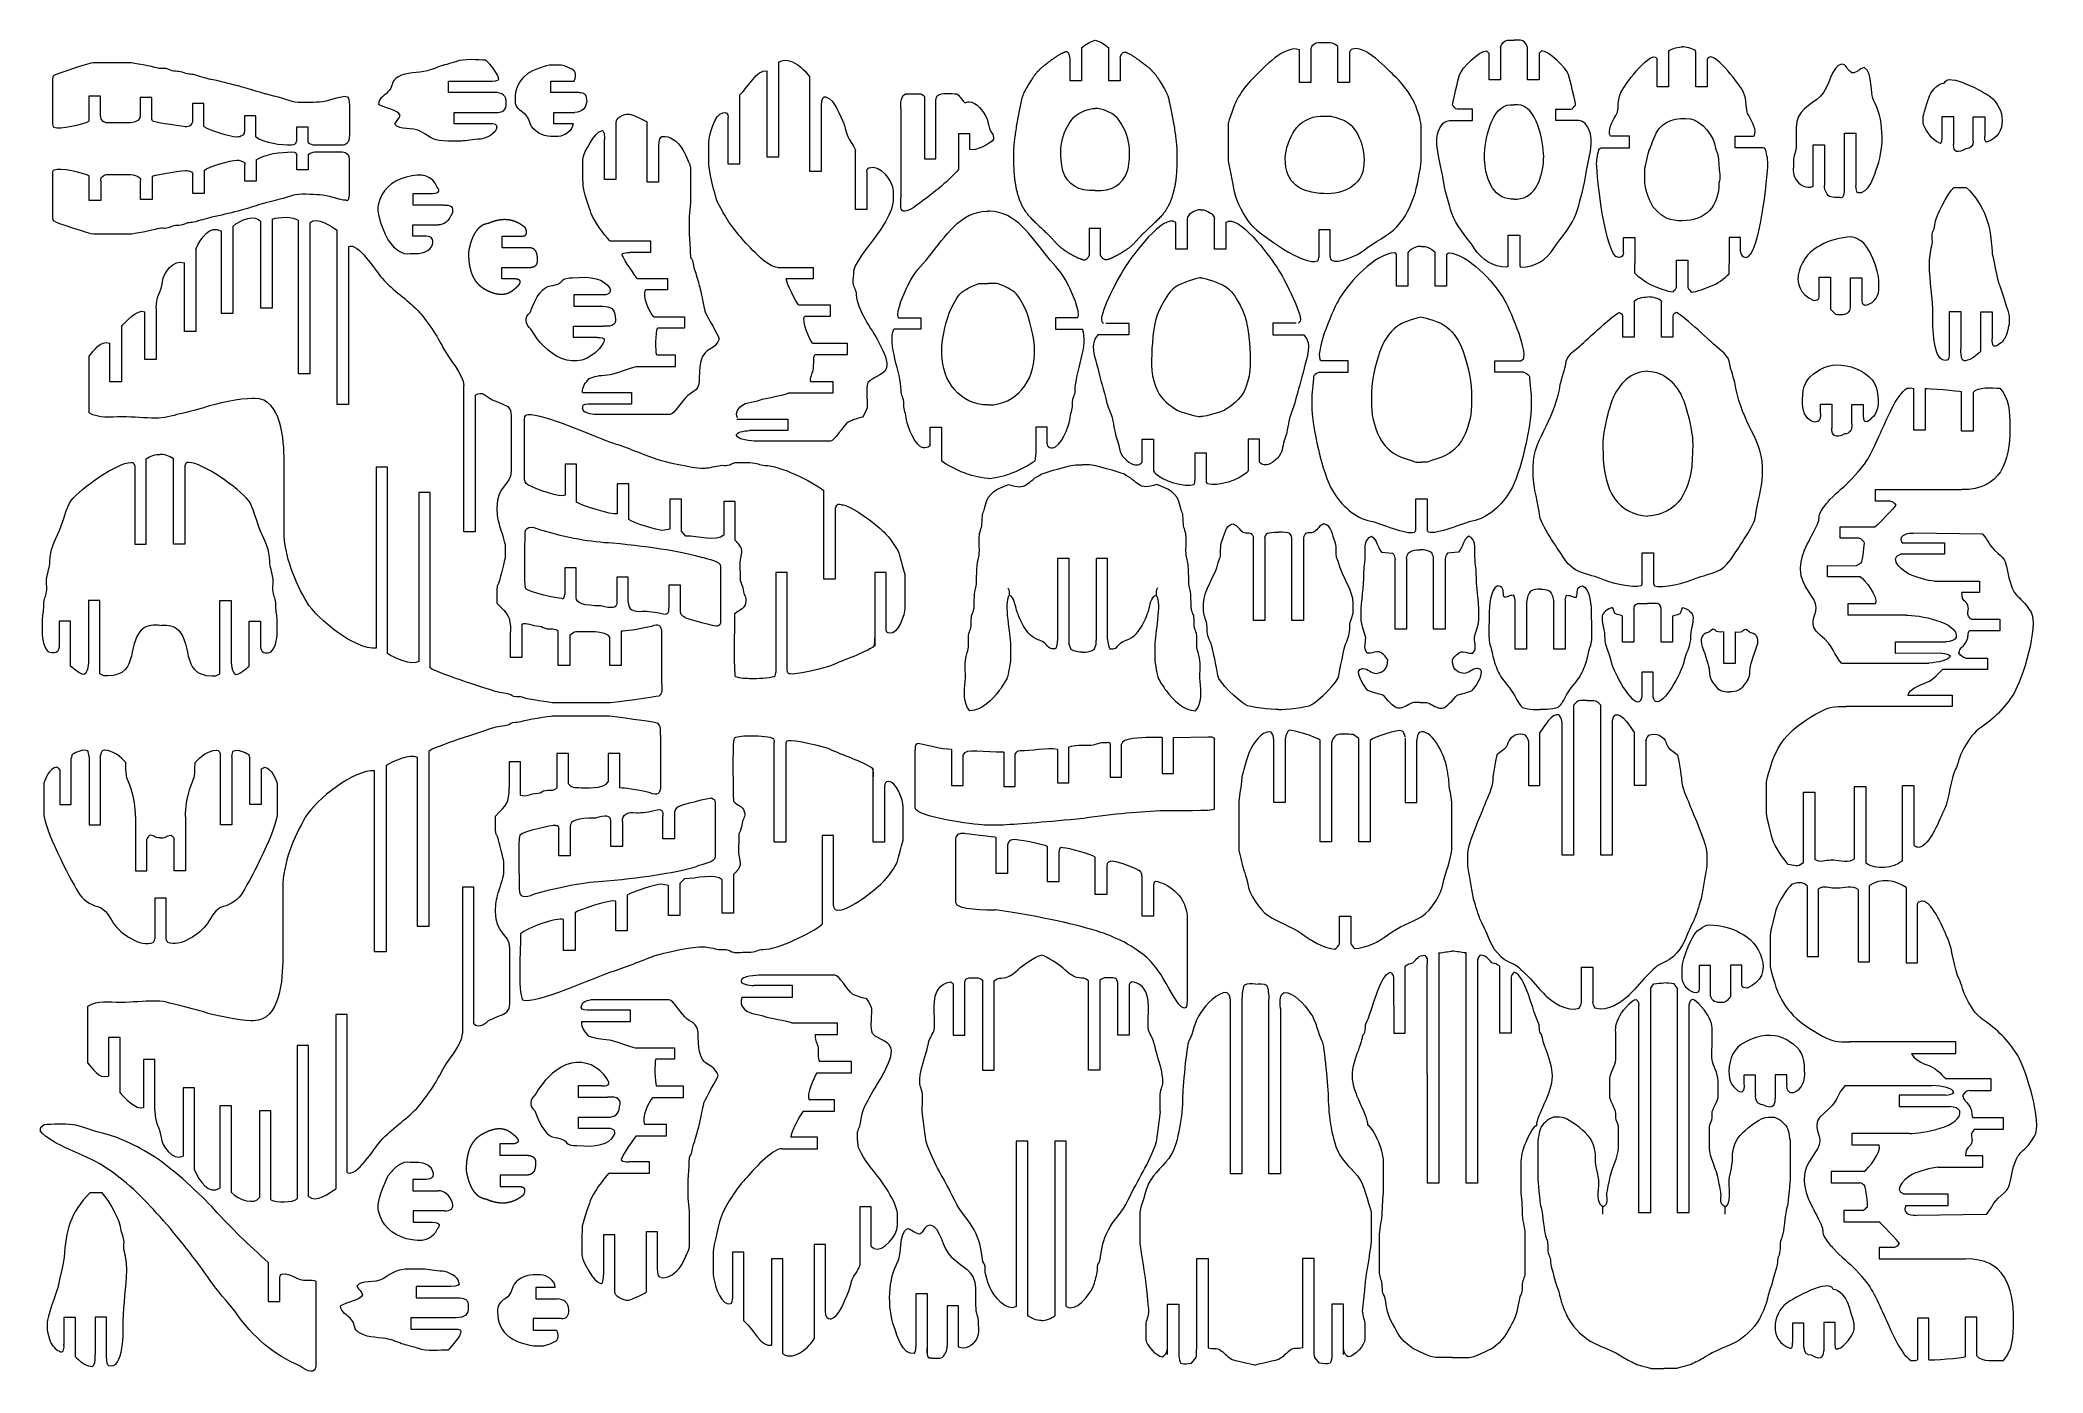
# Model space of a CAD drawing. Header units: inches. Extents: x -250 to 251, y -166 to 168.
import ezdxf

# ---------------------------------------------------------------- set-up
doc = ezdxf.new("R2010")
doc.units = ezdxf.units.IN
doc.header["$MEASUREMENT"] = 0
doc.layers.add('Layer 1', color=7, linetype='Continuous')

msp = doc.modelspace()

# ---------------------------------------------------------------- linework, layer by layer
at = {"layer": 'Layer 1', "color": 1, "lineweight": 9}
for points in [[(7.48, 162.9), (7.4, 163.26), (7.33, 163.54), (7.27, 163.77), (7.21, 163.94), (7.16, 164.08), (7.11, 164.17), (7.07, 164.25), (7.02, 164.31), (6.98, 164.37), (6.93, 164.42), (6.89, 164.46), (6.84, 164.5), (6.79, 164.53), (6.74, 164.56), (6.68, 164.58), (6.62, 164.59), (6.56, 164.6), (6.48, 164.6), (6.41, 164.59), (6.33, 164.58), (6.24, 164.56), (6.15, 164.53), (6.06, 164.5), (5.97, 164.47), (5.87, 164.43), (5.76, 164.38), (5.66, 164.34), (5.55, 164.29), (5.44, 164.23), (5.33, 164.18), (5.21, 164.12), (5.09, 164.05), (4.97, 163.99), (4.85, 163.92), (4.73, 163.85), (4.6, 163.77), (4.47, 163.7), (4.34, 163.62), (4.21, 163.53), (4.08, 163.45), (3.95, 163.37), (3.82, 163.28), (3.68, 163.18), (3.53, 163.08), (3.38, 162.98), (3.21, 162.86), (3.04, 162.73), (2.85, 162.6), (2.64, 162.44), (2.43, 162.28), (2.21, 162.12), (1.99, 161.95), (1.76, 161.78), (1.55, 161.61), (1.35, 161.45), (1.16, 161.31), (0.99, 161.17), (0.83, 161.05), (0.69, 160.93), (0.57, 160.83), (0.45, 160.74), (0.35, 160.65), (0.25, 160.56), (0.16, 160.48), (0.07, 160.41), (-0.01, 160.33), (-0.09, 160.26), (-0.17, 160.18), (-0.25, 160.11), (-0.32, 160.04), (-0.4, 159.96), (-0.47, 159.89), (-0.55, 159.81), (-0.63, 159.73), (-0.7, 159.65), (-0.78, 159.56), (-0.86, 159.48), (-0.93, 159.39), (-1.01, 159.3), (-1.09, 159.2), (-1.17, 159.1), (-1.25, 159), (-1.33, 158.9), (-1.42, 158.78), (-1.52, 158.65), (-1.62, 158.51), (-1.73, 158.36), (-1.85, 158.19), (-1.97, 158.01), (-2.11, 157.8), (-2.25, 157.59), (-2.4, 157.36), (-2.55, 157.12), (-2.71, 156.88), (-2.86, 156.63), (-3.01, 156.38), (-3.16, 156.12), (-3.31, 155.87), (-3.44, 155.62), (-3.58, 155.38), (-3.7, 155.14), (-3.82, 154.92), (-3.93, 154.71), (-4.02, 154.51), (-4.11, 154.33), (-4.19, 154.17), (-4.25, 154.02), (-4.31, 153.88), (-4.37, 153.75), (-4.41, 153.63), (-4.45, 153.52), (-4.49, 153.41), (-4.53, 153.3), (-4.57, 153.19), (-4.6, 153.07), (-4.64, 152.93), (-4.68, 152.77), (-4.72, 152.58), (-4.77, 152.37), (-4.82, 152.11), (-4.89, 151.8), (-4.96, 151.46), (-5.03, 151.09), (-5.11, 150.69), (-5.19, 150.27), (-5.28, 149.83), (-5.36, 149.39), (-5.45, 148.95), (-5.53, 148.5), (-5.62, 148.07), (-5.7, 147.63), (-5.78, 147.19), (-5.86, 146.76), (-5.94, 146.33), (-6.01, 145.9), (-6.08, 145.46), (-6.15, 145.03), (-6.22, 144.59), (-6.28, 144.17), (-6.34, 143.75), (-6.39, 143.34), (-6.45, 142.95), (-6.49, 142.57), (-6.53, 142.22), (-6.57, 141.89), (-6.6, 141.58), (-6.62, 141.29), (-6.65, 141.02), (-6.67, 140.76), (-6.68, 140.5), (-6.7, 140.25), (-6.71, 140), (-6.72, 139.75), (-6.73, 139.49), (-6.74, 139.23), (-6.74, 138.95), (-6.74, 138.66), (-6.74, 138.34), (-6.74, 138.01), (-6.74, 137.65), (-6.73, 137.27), (-6.72, 136.87), (-6.7, 136.45), (-6.69, 136.03), (-6.67, 135.6), (-6.65, 135.19), (-6.63, 134.79), (-6.61, 134.41), (-6.58, 134.06), (-6.56, 133.73), (-6.53, 133.43), (-6.5, 133.15), (-6.47, 132.88), (-6.44, 132.62), (-6.41, 132.37), (-6.37, 132.12), (-6.33, 131.88), (-6.29, 131.63), (-6.25, 131.38), (-6.21, 131.14), (-6.16, 130.9), (-6.11, 130.65), (-6.06, 130.41), (-6.01, 130.17), (-5.96, 129.93), (-5.9, 129.69), (-5.84, 129.46), (-5.78, 129.22), (-5.71, 128.99), (-5.64, 128.75), (-5.57, 128.52), (-5.5, 128.29), (-5.42, 128.06), (-5.35, 127.84), (-5.26, 127.61), (-5.18, 127.39), (-5.09, 127.17), (-5, 126.95), (-4.91, 126.74), (-4.81, 126.53), (-4.71, 126.32), (-4.61, 126.11), (-4.51, 125.9), (-4.4, 125.7), (-4.28, 125.5), (-4.17, 125.3), (-4.05, 125.11), (-3.93, 124.92), (-3.8, 124.73), (-3.67, 124.55), (-3.54, 124.36), (-3.4, 124.18), (-3.25, 124), (-3.09, 123.81), (-2.93, 123.62), (-2.76, 123.43), (-2.57, 123.23), (-2.38, 123.02), (-2.18, 122.82), (-1.98, 122.61), (-1.77, 122.4), (-1.56, 122.19), (-1.35, 121.99), (-1.14, 121.78), (-0.93, 121.58), (-0.72, 121.38), (-0.51, 121.19), (-0.31, 120.99), (-0.1, 120.8), (0.11, 120.61), (0.31, 120.41), (0.52, 120.22), (0.72, 120.02), (0.93, 119.83), (1.13, 119.64), (1.32, 119.45), (1.52, 119.26), (1.7, 119.08), (1.87, 118.91), (2.04, 118.75), (2.19, 118.6), (2.33, 118.46), (2.46, 118.32), (2.59, 118.19), (2.71, 118.06), (2.82, 117.94), (2.94, 117.82), (3.05, 117.7), (3.16, 117.57), (3.27, 117.45), (3.39, 117.32), (3.5, 117.2), (3.61, 117.08), (3.71, 116.96), (3.82, 116.85), (3.92, 116.74), (4.01, 116.64), (4.1, 116.54), (4.19, 116.45), (4.28, 116.36), (4.36, 116.28), (4.45, 116.19), (4.54, 116.11), (4.63, 116.03), (4.72, 115.95), (4.82, 115.86), (4.93, 115.77), (5.04, 115.68), (5.17, 115.58), (5.3, 115.48), (5.46, 115.37), (5.63, 115.25), (5.81, 115.11), (6.02, 114.97), (6.24, 114.83), (6.47, 114.67), (6.71, 114.52), (6.96, 114.36), (7.21, 114.21), (7.47, 114.05), (7.73, 113.91), (7.99, 113.76), (8.24, 113.62), (8.49, 113.49), (8.73, 113.37), (8.95, 113.25), (9.17, 113.15), (9.37, 113.05), (9.55, 112.97), (9.72, 112.9), (9.87, 112.83), (10, 112.78), (10.13, 112.73), (10.25, 112.69), (10.36, 112.65), (10.47, 112.61), (10.58, 112.58), (10.68, 112.56), (10.78, 112.54), (10.89, 112.52), (10.99, 112.52), (11.09, 112.52), (11.2, 112.54), (11.3, 112.57), (11.41, 112.62), (11.52, 112.68), (11.64, 112.77), (11.75, 112.88), (11.87, 113.01), (11.99, 113.18), (12.11, 113.38), (12.23, 113.62)], [(20, 163.08), (20.09, 163.41), (20.19, 163.68), (20.29, 163.91), (20.38, 164.09), (20.48, 164.23), (20.58, 164.34), (20.68, 164.42), (20.78, 164.48), (20.87, 164.53), (20.96, 164.55), (21.05, 164.56), (21.14, 164.56), (21.23, 164.55), (21.32, 164.53), (21.42, 164.5), (21.51, 164.47), (21.61, 164.43), (21.72, 164.38), (21.82, 164.34), (21.93, 164.29), (22.04, 164.23), (22.15, 164.18), (22.27, 164.12), (22.39, 164.05), (22.51, 163.99), (22.63, 163.92), (22.75, 163.85), (22.88, 163.77), (23.01, 163.7), (23.14, 163.62), (23.27, 163.53), (23.4, 163.45), (23.53, 163.37), (23.66, 163.28), (23.8, 163.18), (23.95, 163.08), (24.1, 162.98), (24.27, 162.86), (24.44, 162.73), (24.63, 162.6), (24.84, 162.44), (25.05, 162.28), (25.27, 162.12), (25.49, 161.95), (25.72, 161.78), (25.93, 161.61), (26.13, 161.45), (26.32, 161.31), (26.49, 161.17), (26.65, 161.05), (26.79, 160.93), (26.91, 160.83), (27.03, 160.74), (27.13, 160.65), (27.23, 160.56), (27.32, 160.48), (27.41, 160.41), (27.49, 160.33), (27.57, 160.26), (27.65, 160.18), (27.73, 160.11), (27.8, 160.04), (27.88, 159.96), (27.95, 159.89), (28.03, 159.81), (28.11, 159.73), (28.18, 159.65), (28.26, 159.56), (28.34, 159.48), (28.41, 159.39), (28.49, 159.3), (28.57, 159.2), (28.65, 159.1), (28.73, 159), (28.82, 158.9), (28.9, 158.78), (29, 158.65), (29.1, 158.51), (29.21, 158.36), (29.33, 158.19), (29.45, 158.01), (29.59, 157.8), (29.73, 157.59), (29.88, 157.36), (30.03, 157.12), (30.19, 156.88), (30.34, 156.63), (30.49, 156.38), (30.64, 156.12), (30.79, 155.87), (30.92, 155.62), (31.06, 155.38), (31.18, 155.14), (31.3, 154.92), (31.41, 154.71), (31.5, 154.51), (31.59, 154.33), (31.67, 154.17), (31.73, 154.02), (31.79, 153.88), (31.85, 153.75), (31.89, 153.63), (31.94, 153.52), (31.97, 153.41), (32.01, 153.3), (32.05, 153.19), (32.08, 153.07), (32.12, 152.93), (32.16, 152.77), (32.2, 152.58), (32.25, 152.37), (32.3, 152.11), (32.37, 151.8), (32.44, 151.46), (32.51, 151.09), (32.59, 150.69), (32.67, 150.27), (32.76, 149.83), (32.84, 149.39), (32.93, 148.95), (33.01, 148.5), (33.1, 148.07), (33.18, 147.63), (33.26, 147.19), (33.34, 146.76), (33.42, 146.33), (33.49, 145.9), (33.56, 145.46), (33.63, 145.03), (33.7, 144.59), (33.76, 144.17), (33.82, 143.75), (33.87, 143.34), (33.93, 142.95), (33.97, 142.57), (34.01, 142.22), (34.05, 141.89), (34.08, 141.58), (34.1, 141.29), (34.13, 141.02), (34.15, 140.76), (34.16, 140.5), (34.18, 140.25), (34.19, 140), (34.2, 139.75), (34.21, 139.49), (34.22, 139.23), (34.22, 138.95), (34.22, 138.66), (34.22, 138.34), (34.22, 138.01), (34.22, 137.65), (34.21, 137.27), (34.2, 136.87), (34.18, 136.45), (34.17, 136.03), (34.15, 135.6), (34.13, 135.19), (34.11, 134.79), (34.09, 134.41), (34.06, 134.06), (34.04, 133.73), (34.01, 133.43), (33.98, 133.15), (33.95, 132.88), (33.92, 132.62), (33.89, 132.37), (33.85, 132.12), (33.81, 131.88), (33.77, 131.63), (33.73, 131.38), (33.69, 131.14), (33.64, 130.9), (33.6, 130.65), (33.54, 130.41), (33.49, 130.17), (33.44, 129.93), (33.38, 129.69), (33.32, 129.46), (33.26, 129.22), (33.19, 128.99), (33.12, 128.75), (33.05, 128.52), (32.98, 128.29), (32.9, 128.06), (32.83, 127.84), (32.74, 127.61), (32.66, 127.39), (32.57, 127.17), (32.48, 126.95), (32.39, 126.74), (32.29, 126.53), (32.19, 126.32), (32.09, 126.11), (31.99, 125.9), (31.88, 125.7), (31.76, 125.5), (31.65, 125.3), (31.53, 125.11), (31.41, 124.92), (31.28, 124.73), (31.15, 124.55), (31.02, 124.36), (30.88, 124.18), (30.73, 124), (30.57, 123.81), (30.41, 123.62), (30.24, 123.43), (30.05, 123.23), (29.86, 123.02), (29.66, 122.82), (29.46, 122.61), (29.25, 122.4), (29.04, 122.19), (28.83, 121.99), (28.62, 121.78), (28.41, 121.58), (28.2, 121.38), (27.99, 121.19), (27.79, 120.99), (27.58, 120.8), (27.37, 120.61), (27.17, 120.41), (26.96, 120.22), (26.76, 120.02), (26.55, 119.83), (26.35, 119.64), (26.16, 119.45), (25.97, 119.26), (25.78, 119.08), (25.61, 118.91), (25.44, 118.75), (25.29, 118.6), (25.15, 118.46), (25.02, 118.32), (24.89, 118.19), (24.77, 118.06), (24.66, 117.94), (24.54, 117.82), (24.43, 117.7), (24.32, 117.57), (24.21, 117.45), (24.09, 117.32), (23.98, 117.2), (23.87, 117.08), (23.77, 116.96), (23.66, 116.85), (23.56, 116.74), (23.47, 116.64), (23.38, 116.54), (23.29, 116.45), (23.2, 116.36), (23.12, 116.28), (23.03, 116.19), (22.94, 116.11), (22.85, 116.03), (22.76, 115.95), (22.66, 115.86), (22.55, 115.77), (22.44, 115.68), (22.31, 115.58), (22.18, 115.48), (22.02, 115.37), (21.85, 115.25), (21.67, 115.11), (21.46, 114.97), (21.24, 114.83), (21.01, 114.67), (20.77, 114.52), (20.52, 114.36), (20.27, 114.21), (20.01, 114.05), (19.75, 113.91), (19.49, 113.76), (19.24, 113.62), (18.99, 113.49), (18.75, 113.37), (18.53, 113.25), (18.31, 113.15), (18.11, 113.05), (17.93, 112.97), (17.76, 112.9), (17.61, 112.83), (17.48, 112.78), (17.35, 112.73), (17.23, 112.69), (17.12, 112.65), (17.01, 112.61), (16.9, 112.58), (16.8, 112.56), (16.69, 112.54), (16.59, 112.52), (16.49, 112.52), (16.38, 112.53), (16.27, 112.54), (16.16, 112.58), (16.04, 112.62), (15.92, 112.69), (15.79, 112.78), (15.66, 112.89), (15.52, 113.03), (15.38, 113.2), (15.24, 113.4), (15.09, 113.64)], [(-130.13, 118.42), (-130.09, 118.42), (-130.06, 118.42), (-130.03, 118.42), (-130.01, 118.42), (-129.99, 118.42), (-129.97, 118.42), (-129.95, 118.42), (-129.94, 118.42), (-129.92, 118.42), (-129.91, 118.42), (-129.9, 118.42), (-129.89, 118.42), (-129.87, 118.42), (-129.86, 118.42), (-129.85, 118.42), (-129.84, 118.42), (-129.83, 118.42), (-129.82, 118.42), (-129.8, 118.43), (-129.79, 118.43), (-129.78, 118.43), (-129.77, 118.43), (-129.76, 118.43), (-129.75, 118.43), (-129.74, 118.43), (-129.73, 118.43), (-129.72, 118.43), (-129.71, 118.43), (-129.7, 118.43), (-129.69, 118.43), (-129.67, 118.44), (-129.66, 118.44), (-129.65, 118.44), (-129.64, 118.44), (-129.63, 118.44), (-129.62, 118.44), (-129.61, 118.44), (-129.6, 118.44), (-129.59, 118.44), (-129.58, 118.45), (-129.57, 118.45), (-129.56, 118.45), (-129.55, 118.45), (-129.54, 118.45), (-129.53, 118.45), (-129.52, 118.46), (-129.51, 118.46), (-129.5, 118.46), (-129.49, 118.46), (-129.48, 118.46), (-129.47, 118.46), (-129.46, 118.47), (-129.46, 118.47), (-129.45, 118.47), (-129.44, 118.47), (-129.43, 118.47), (-129.42, 118.48), (-129.41, 118.48), (-129.4, 118.48), (-129.39, 118.48), (-129.38, 118.48), (-129.37, 118.49), (-129.36, 118.49), (-129.36, 118.49), (-129.35, 118.49), (-129.34, 118.5), (-129.33, 118.5), (-129.32, 118.5), (-129.31, 118.5), (-129.3, 118.51), (-129.3, 118.51), (-129.29, 118.51), (-129.28, 118.51), (-129.27, 118.52), (-129.26, 118.52), (-129.25, 118.52), (-129.25, 118.53), (-129.24, 118.53), (-129.23, 118.53), (-129.22, 118.53), (-129.21, 118.54), (-129.21, 118.54), (-129.2, 118.54), (-129.19, 118.55), (-129.18, 118.55), (-129.18, 118.55), (-129.17, 118.56), (-129.16, 118.56), (-129.15, 118.56), (-129.15, 118.57), (-129.14, 118.57), (-129.13, 118.57), (-129.12, 118.58), (-129.12, 118.58), (-129.11, 118.58), (-129.1, 118.59), (-129.1, 118.59), (-129.09, 118.59), (-129.08, 118.6), (-129.08, 118.6), (-129.07, 118.61), (-129.06, 118.61), (-129.06, 118.61), (-129.05, 118.62), (-129.04, 118.62), (-129.04, 118.62), (-129.03, 118.63), (-129.02, 118.63), (-129.02, 118.64), (-129.01, 118.64), (-129, 118.65), (-129, 118.65), (-128.99, 118.65), (-128.99, 118.66), (-128.98, 118.66), (-128.97, 118.67), (-128.97, 118.67), (-128.96, 118.68), (-128.96, 118.68), (-128.95, 118.68), (-128.94, 118.69), (-128.94, 118.69), (-128.93, 118.7), (-128.93, 118.7), (-128.92, 118.71), (-128.92, 118.71), (-128.91, 118.72), (-128.91, 118.72), (-128.9, 118.73), (-128.89, 118.73), (-128.89, 118.74), (-128.88, 118.74), (-128.88, 118.75), (-128.87, 118.75), (-128.87, 118.76), (-128.86, 118.76), (-128.86, 118.77), (-128.85, 118.77), (-128.85, 118.78), (-128.85, 118.78), (-128.84, 118.79), (-128.84, 118.79), (-128.83, 118.8), (-128.83, 118.81), (-128.82, 118.81), (-128.82, 118.82), (-128.81, 118.82), (-128.81, 118.83), (-128.81, 118.83), (-128.8, 118.84), (-128.8, 118.84), (-128.79, 118.85), (-128.79, 118.86), (-128.79, 118.86), (-128.78, 118.87), (-128.78, 118.87), (-128.77, 118.88), (-128.77, 118.89), (-128.77, 118.89), (-128.76, 118.9), (-128.76, 118.9), (-128.76, 118.91), (-128.75, 118.92), (-128.75, 118.92), (-128.75, 118.93), (-128.74, 118.94), (-128.74, 118.94), (-128.74, 118.95), (-128.73, 118.95), (-128.73, 118.96), (-128.73, 118.97), (-128.72, 118.97), (-128.72, 118.98), (-128.72, 118.99), (-128.72, 118.99), (-128.71, 119), (-128.71, 119.01), (-128.71, 119.01), (-128.7, 119.02), (-128.7, 119.03), (-128.7, 119.04), (-128.7, 119.04), (-128.69, 119.05), (-128.69, 119.06), (-128.69, 119.06), (-128.69, 119.07), (-128.69, 119.08), (-128.68, 119.08), (-128.68, 119.09), (-128.68, 119.1), (-128.68, 119.11), (-128.68, 119.11), (-128.67, 119.12), (-128.67, 119.13), (-128.67, 119.14), (-128.67, 119.14), (-128.67, 119.15), (-128.67, 119.16), (-128.66, 119.17), (-128.66, 119.17), (-128.66, 119.18), (-128.66, 119.19), (-128.66, 119.2), (-128.66, 119.21), (-128.66, 119.21), (-128.66, 119.22), (-128.65, 119.23), (-128.65, 119.24), (-128.65, 119.24), (-128.65, 119.25), (-128.65, 119.26), (-128.65, 119.27), (-128.65, 119.28), (-128.65, 119.29), (-128.65, 119.29), (-128.65, 119.3), (-128.65, 119.31), (-128.65, 119.32), (-128.65, 119.33), (-128.64, 119.34), (-128.64, 119.34), (-128.64, 119.35), (-128.64, 119.36), (-128.64, 119.37), (-128.64, 119.38), (-128.64, 119.39), (-128.64, 119.4), (-128.64, 119.4), (-128.64, 119.41), (-128.64, 119.42), (-128.64, 119.43), (-128.64, 119.44), (-128.64, 119.45), (-128.65, 119.46), (-128.65, 119.47), (-128.65, 119.48), (-128.65, 119.49), (-128.65, 119.49), (-128.65, 119.5), (-128.65, 119.51), (-128.65, 119.52), (-128.65, 119.53), (-128.65, 119.54), (-128.65, 119.55), (-128.65, 119.56), (-128.65, 119.57), (-128.66, 119.58), (-128.66, 119.59), (-128.66, 119.6), (-128.66, 119.61), (-128.66, 119.62), (-128.66, 119.63), (-128.66, 119.64), (-128.66, 119.65), (-128.67, 119.66), (-128.67, 119.67), (-128.67, 119.68), (-128.67, 119.69), (-128.67, 119.7), (-128.67, 119.71), (-128.68, 119.72), (-128.68, 119.73), (-128.68, 119.74), (-128.68, 119.75), (-128.68, 119.76), (-128.69, 119.77), (-128.69, 119.78), (-128.69, 119.79), (-128.69, 119.8), (-128.69, 119.81), (-128.7, 119.82), (-128.7, 119.83), (-128.7, 119.84), (-128.7, 119.85), (-128.71, 119.86), (-128.71, 119.87), (-128.71, 119.88), (-128.72, 119.89), (-128.72, 119.9), (-128.72, 119.91), (-128.72, 119.93), (-128.73, 119.94), (-128.73, 119.95), (-128.73, 119.96), (-128.74, 119.97), (-128.74, 119.98), (-128.74, 119.99), (-128.75, 120), (-128.75, 120.01), (-128.75, 120.03), (-128.76, 120.04), (-128.76, 120.05), (-128.76, 120.06), (-128.77, 120.07), (-128.77, 120.08), (-128.77, 120.09), (-128.78, 120.1), (-128.78, 120.12), (-128.79, 120.13), (-128.79, 120.14), (-128.79, 120.15), (-128.8, 120.16), (-128.8, 120.17), (-128.81, 120.19), (-128.81, 120.2), (-128.81, 120.21), (-128.82, 120.22), (-128.82, 120.23), (-128.83, 120.25), (-128.83, 120.26), (-128.84, 120.27), (-128.84, 120.28), (-128.85, 120.29), (-128.85, 120.31), (-128.86, 120.32), (-128.86, 120.33), (-128.87, 120.34), (-128.87, 120.35), (-128.87, 120.37), (-128.88, 120.38), (-128.88, 120.39), (-128.89, 120.4), (-128.9, 120.42), (-128.9, 120.43), (-128.9, 120.44), (-128.91, 120.45), (-128.91, 120.46), (-128.92, 120.47), (-128.92, 120.48), (-128.93, 120.49), (-128.93, 120.5), (-128.93, 120.5), (-128.93, 120.51), (-128.94, 120.51), (-128.94, 120.52), (-128.94, 120.52), (-128.94, 120.53), (-128.94, 120.53), (-128.95, 120.53), (-128.95, 120.54), (-128.95, 120.54), (-128.95, 120.54), (-128.95, 120.54), (-128.95, 120.54), (-128.95, 120.54), (-128.95, 120.54), (-128.95, 120.54), (-128.95, 120.54), (-128.95, 120.55), (-128.95, 120.55), (-128.95, 120.55), (-128.95, 120.55), (-128.95, 120.55), (-128.95, 120.55), (-128.95, 120.55), (-128.95, 120.55), (-128.95, 120.55), (-128.95, 120.55), (-128.96, 120.55), (-128.96, 120.55), (-128.96, 120.55), (-128.96, 120.55), (-128.96, 120.56), (-128.96, 120.56), (-128.96, 120.56), (-128.97, 120.56), (-128.97, 120.56), (-128.97, 120.57), (-128.98, 120.57), (-128.98, 120.57), (-128.99, 120.58), (-128.99, 120.58), (-129, 120.59), (-129.01, 120.6), (-129.02, 120.61), (-129.04, 120.62), (-129.05, 120.63), (-129.07, 120.65), (-129.09, 120.66), (-129.11, 120.68), (-129.13, 120.7), (-129.16, 120.72), (-129.18, 120.74), (-129.2, 120.75), (-129.23, 120.77), (-129.25, 120.79), (-129.28, 120.81), (-129.3, 120.83), (-129.32, 120.85), (-129.35, 120.87), (-129.37, 120.89), (-129.39, 120.9), (-129.42, 120.92), (-129.44, 120.94), (-129.47, 120.96), (-129.49, 120.98), (-129.51, 120.99), (-129.54, 121.01), (-129.56, 121.03), (-129.59, 121.05), (-129.61, 121.06), (-129.64, 121.08), (-129.66, 121.1), (-129.68, 121.11), (-129.71, 121.13), (-129.73, 121.15), (-129.76, 121.16), (-129.78, 121.18), (-129.8, 121.2), (-129.83, 121.21), (-129.85, 121.23), (-129.88, 121.25), (-129.9, 121.26), (-129.93, 121.28), (-129.95, 121.3), (-129.97, 121.31), (-130, 121.33), (-130.02, 121.34), (-130.05, 121.36), (-130.07, 121.37), (-130.1, 121.39), (-130.12, 121.4), (-130.15, 121.42), (-130.17, 121.43), (-130.2, 121.45), (-130.22, 121.46), (-130.24, 121.48), (-130.27, 121.49), (-130.29, 121.51), (-130.32, 121.52), (-130.34, 121.54), (-130.37, 121.55), (-130.39, 121.57), (-130.42, 121.58), (-130.44, 121.59), (-130.47, 121.61), (-130.49, 121.62), (-130.52, 121.64), (-130.54, 121.65), (-130.57, 121.66), (-130.59, 121.68), (-130.62, 121.69), (-130.64, 121.7), (-130.67, 121.72), (-130.69, 121.73), (-130.72, 121.74), (-130.74, 121.75), (-130.77, 121.77), (-130.79, 121.78), (-130.82, 121.79), (-130.84, 121.8), (-130.87, 121.82), (-130.89, 121.83), (-130.92, 121.84), (-130.94, 121.85), (-130.97, 121.86), (-130.99, 121.88), (-131.02, 121.89), (-131.04, 121.9), (-131.07, 121.91), (-131.09, 121.92), (-131.12, 121.93), (-131.15, 121.95), (-131.17, 121.96), (-131.2, 121.97), (-131.22, 121.98), (-131.25, 121.99), (-131.27, 122), (-131.3, 122.01), (-131.32, 122.02), (-131.35, 122.03), (-131.37, 122.04), (-131.4, 122.05), (-131.43, 122.06), (-131.45, 122.07), (-131.48, 122.08), (-131.5, 122.09), (-131.53, 122.1), (-131.55, 122.11), (-131.58, 122.12), (-131.61, 122.13), (-131.63, 122.14), (-131.66, 122.15), (-131.68, 122.16), (-131.71, 122.17), (-131.73, 122.18), (-131.76, 122.19), (-131.79, 122.19), (-131.81, 122.2), (-131.84, 122.21), (-131.86, 122.22), (-131.89, 122.23), (-131.92, 122.24), (-131.94, 122.24), (-131.97, 122.25), (-131.99, 122.26), (-132.02, 122.27), (-132.05, 122.28), (-132.07, 122.28), (-132.1, 122.29), (-132.12, 122.3), (-132.15, 122.31), (-132.18, 122.31), (-132.2, 122.32), (-132.23, 122.33), (-132.26, 122.33), (-132.28, 122.34), (-132.31, 122.35), (-132.33, 122.36), (-132.36, 122.36), (-132.39, 122.37), (-132.41, 122.37), (-132.44, 122.38), (-132.47, 122.39), (-132.49, 122.39), (-132.52, 122.4), (-132.55, 122.41), (-132.57, 122.41), (-132.6, 122.42), (-132.62, 122.42), (-132.65, 122.43), (-132.68, 122.43), (-132.7, 122.44), (-132.73, 122.44), (-132.76, 122.45), (-132.78, 122.45), (-132.81, 122.46), (-132.84, 122.46), (-132.86, 122.47), (-132.89, 122.47), (-132.92, 122.48), (-132.94, 122.48), (-132.97, 122.49), (-133, 122.49), (-133.03, 122.49), (-133.05, 122.5), (-133.08, 122.5), (-133.11, 122.51), (-133.13, 122.51), (-133.16, 122.51), (-133.19, 122.52), (-133.21, 122.52), (-133.24, 122.52), (-133.27, 122.53), (-133.29, 122.53), (-133.32, 122.53), (-133.35, 122.54), (-133.38, 122.54), (-133.4, 122.54), (-133.43, 122.54), (-133.46, 122.55), (-133.48, 122.55), (-133.51, 122.55), (-133.54, 122.55), (-133.57, 122.56), (-133.59, 122.56), (-133.62, 122.56), (-133.65, 122.56), (-133.68, 122.56), (-133.7, 122.57), (-133.73, 122.57), (-133.76, 122.57), (-133.79, 122.57), (-133.81, 122.57), (-133.84, 122.57), (-133.87, 122.57), (-133.9, 122.57), (-133.92, 122.58), (-133.95, 122.58), (-133.98, 122.58), (-134.01, 122.58), (-134.03, 122.58), (-134.06, 122.58), (-134.09, 122.58), (-134.12, 122.58), (-134.14, 122.58), (-134.17, 122.58), (-134.2, 122.58), (-134.23, 122.58), (-134.25, 122.58), (-134.28, 122.58), (-134.31, 122.58), (-134.34, 122.58), (-134.37, 122.58), (-134.39, 122.58), (-134.42, 122.57), (-134.45, 122.57), (-134.48, 122.57), (-134.51, 122.57), (-134.53, 122.57), (-134.56, 122.57), (-134.59, 122.57), (-134.62, 122.57), (-134.65, 122.56), (-134.67, 122.56), (-134.7, 122.56), (-134.73, 122.56), (-134.76, 122.56), (-134.79, 122.55), (-134.81, 122.55), (-134.84, 122.55), (-134.87, 122.55), (-134.9, 122.54), (-134.93, 122.54), (-134.96, 122.54), (-134.98, 122.54), (-135.01, 122.53), (-135.04, 122.53), (-135.07, 122.53), (-135.1, 122.52), (-135.13, 122.52), (-135.15, 122.52), (-135.18, 122.51), (-135.21, 122.51), (-135.24, 122.51), (-135.27, 122.5), (-135.3, 122.5), (-135.32, 122.49), (-135.35, 122.49), (-135.38, 122.48), (-135.41, 122.48), (-135.44, 122.48), (-135.47, 122.47), (-135.5, 122.47), (-135.52, 122.46), (-135.55, 122.46), (-135.58, 122.45), (-135.61, 122.45), (-135.64, 122.44), (-135.67, 122.44), (-135.7, 122.43), (-135.73, 122.43), (-135.76, 122.42), (-135.78, 122.42), (-135.81, 122.41), (-135.84, 122.4), (-135.87, 122.4), (-135.9, 122.39), (-135.93, 122.39), (-135.96, 122.38), (-135.99, 122.37), (-136.02, 122.37), (-136.04, 122.36), (-136.07, 122.35), (-136.1, 122.35), (-136.13, 122.34), (-136.16, 122.33), (-136.19, 122.33), (-136.22, 122.32), (-136.25, 122.31), (-136.28, 122.3), (-136.31, 122.3), (-136.34, 122.29), (-136.37, 122.28), (-136.39, 122.27), (-136.42, 122.27), (-136.45, 122.26), (-136.48, 122.25), (-136.51, 122.24), (-136.54, 122.23), (-136.57, 122.23), (-136.6, 122.22), (-136.63, 122.21), (-136.66, 122.2), (-136.69, 122.19), (-136.72, 122.18), (-136.75, 122.17), (-136.78, 122.16), (-136.81, 122.16), (-136.84, 122.15), (-136.87, 122.14), (-136.9, 122.13), (-136.93, 122.12), (-136.96, 122.11), (-136.98, 122.1), (-137.01, 122.09), (-137.04, 122.08), (-137.07, 122.07), (-137.1, 122.06), (-137.13, 122.05), (-137.16, 122.04), (-137.19, 122.03), (-137.22, 122.02), (-137.25, 122.01), (-137.28, 122), (-137.31, 121.99), (-137.34, 121.98), (-137.37, 121.96), (-137.4, 121.95), (-137.43, 121.94), (-137.46, 121.93), (-137.49, 121.92), (-137.52, 121.91), (-137.55, 121.9), (-137.58, 121.89), (-137.61, 121.87), (-137.64, 121.86), (-137.67, 121.85), (-137.7, 121.84), (-137.73, 121.83), (-137.76, 121.81), (-137.79, 121.8), (-137.82, 121.79), (-137.86, 121.78), (-137.89, 121.76), (-137.92, 121.75), (-137.94, 121.74), (-137.97, 121.73), (-138, 121.72), (-138.02, 121.7), (-138.05, 121.69), (-138.07, 121.69), (-138.09, 121.68), (-138.1, 121.67), (-138.11, 121.67), (-138.12, 121.66), (-138.13, 121.66), (-138.14, 121.65), (-138.15, 121.65), (-138.15, 121.65), (-138.16, 121.65), (-138.16, 121.65), (-138.16, 121.64), (-138.17, 121.64), (-138.17, 121.64), (-138.17, 121.64), (-138.17, 121.64), (-138.17, 121.64), (-138.17, 121.64), (-138.18, 121.64), (-138.18, 121.64), (-138.18, 121.64), (-138.18, 121.64), (-138.18, 121.64), (-138.18, 121.64), (-138.18, 121.64), (-138.18, 121.64), (-138.18, 121.64), (-138.18, 121.64), (-138.18, 121.64), (-138.19, 121.64), (-138.19, 121.64), (-138.19, 121.64), (-138.19, 121.64), (-138.19, 121.64), (-138.19, 121.64), (-138.2, 121.63), (-138.2, 121.63), (-138.2, 121.63), (-138.21, 121.63), (-138.21, 121.63), (-138.22, 121.63), (-138.23, 121.63), (-138.24, 121.63), (-138.25, 121.63), (-138.26, 121.63), (-138.27, 121.62), (-138.28, 121.62), (-138.3, 121.62), (-138.31, 121.62), (-138.33, 121.62), (-138.35, 121.61), (-138.37, 121.61), (-138.39, 121.61), (-138.41, 121.6), (-138.43, 121.6), (-138.45, 121.59), (-138.48, 121.59), (-138.5, 121.59), (-138.52, 121.58), (-138.54, 121.58), (-138.56, 121.57), (-138.58, 121.57), (-138.61, 121.56), (-138.63, 121.56), (-138.65, 121.55), (-138.67, 121.55), (-138.69, 121.54), (-138.71, 121.54), (-138.74, 121.53), (-138.76, 121.53), (-138.78, 121.52), (-138.8, 121.51), (-138.82, 121.51), (-138.84, 121.5), (-138.86, 121.5), (-138.88, 121.49), (-138.9, 121.48), (-138.93, 121.48), (-138.95, 121.47), (-138.97, 121.47), (-138.99, 121.46), (-139.01, 121.45), (-139.03, 121.44), (-139.05, 121.44), (-139.07, 121.43), (-139.09, 121.42), (-139.11, 121.42), (-139.13, 121.41), (-139.15, 121.4), (-139.17, 121.39), (-139.19, 121.39), (-139.21, 121.38), (-139.23, 121.37), (-139.25, 121.36), (-139.27, 121.35), (-139.3, 121.35), (-139.32, 121.34), (-139.34, 121.33), (-139.36, 121.32), (-139.38, 121.31), (-139.4, 121.3), (-139.42, 121.29), (-139.43, 121.28), (-139.45, 121.27), (-139.47, 121.27), (-139.49, 121.26), (-139.51, 121.25), (-139.53, 121.24), (-139.55, 121.23), (-139.57, 121.22), (-139.59, 121.21), (-139.61, 121.2), (-139.63, 121.19), (-139.65, 121.18), (-139.67, 121.17), (-139.69, 121.16), (-139.71, 121.15), (-139.73, 121.14), (-139.75, 121.12), (-139.76, 121.11), (-139.78, 121.1), (-139.8, 121.09), (-139.82, 121.08), (-139.84, 121.07), (-139.86, 121.06), (-139.88, 121.05), (-139.9, 121.03), (-139.92, 121.02), (-139.93, 121.01), (-139.95, 121), (-139.97, 120.99), (-139.99, 120.97), (-140.01, 120.96), (-140.03, 120.95), (-140.04, 120.94), (-140.06, 120.92), (-140.08, 120.91), (-140.1, 120.9), (-140.12, 120.89), (-140.14, 120.87), (-140.15, 120.86), (-140.17, 120.85), (-140.19, 120.83), (-140.21, 120.82), (-140.23, 120.81), (-140.24, 120.79), (-140.26, 120.78), (-140.28, 120.77), (-140.3, 120.75), (-140.31, 120.74), (-140.33, 120.72), (-140.35, 120.71), (-140.37, 120.69), (-140.38, 120.68), (-140.4, 120.67), (-140.42, 120.65), (-140.44, 120.64), (-140.45, 120.62), (-140.47, 120.61), (-140.49, 120.59), (-140.51, 120.58), (-140.52, 120.56), (-140.54, 120.54), (-140.56, 120.53), (-140.57, 120.51), (-140.59, 120.5), (-140.61, 120.48), (-140.62, 120.47), (-140.64, 120.45), (-140.66, 120.43), (-140.67, 120.42), (-140.69, 120.4), (-140.71, 120.38), (-140.72, 120.37), (-140.74, 120.35), (-140.76, 120.33), (-140.77, 120.32), (-140.79, 120.3), (-140.81, 120.28), (-140.82, 120.26), (-140.84, 120.25), (-140.86, 120.23), (-140.87, 120.21), (-140.89, 120.19), (-140.9, 120.18), (-140.92, 120.16), (-140.94, 120.14), (-140.95, 120.12), (-140.97, 120.1), (-140.98, 120.09), (-141, 120.07), (-141.01, 120.05), (-141.03, 120.03), (-141.05, 120.01), (-141.06, 119.99), (-141.08, 119.97), (-141.09, 119.95), (-141.11, 119.94), (-141.12, 119.92), (-141.14, 119.9), (-141.15, 119.88), (-141.17, 119.86), (-141.18, 119.84), (-141.2, 119.82), (-141.22, 119.8), (-141.23, 119.78), (-141.25, 119.76), (-141.26, 119.74), (-141.28, 119.72), (-141.29, 119.7), (-141.31, 119.68), (-141.32, 119.65), (-141.33, 119.63), (-141.35, 119.61), (-141.36, 119.59), (-141.38, 119.57), (-141.39, 119.55), (-141.41, 119.53), (-141.42, 119.51), (-141.44, 119.48), (-141.45, 119.46), (-141.47, 119.44), (-141.48, 119.42), (-141.49, 119.4), (-141.51, 119.38), (-141.52, 119.35), (-141.54, 119.33), (-141.55, 119.31), (-141.56, 119.29), (-141.58, 119.26), (-141.59, 119.24), (-141.61, 119.22), (-141.62, 119.19), (-141.63, 119.17), (-141.65, 119.15), (-141.66, 119.12), (-141.68, 119.1), (-141.69, 119.08), (-141.7, 119.05), (-141.72, 119.03), (-141.73, 119.01), (-141.74, 118.98), (-141.76, 118.96), (-141.77, 118.93), (-141.78, 118.91), (-141.8, 118.89), (-141.81, 118.86), (-141.82, 118.84), (-141.84, 118.81), (-141.85, 118.79), (-141.86, 118.76), (-141.87, 118.74), (-141.89, 118.71), (-141.9, 118.69), (-141.91, 118.66), (-141.93, 118.64), (-141.94, 118.61), (-141.95, 118.59), (-141.96, 118.56), (-141.98, 118.53), (-141.99, 118.51), (-142, 118.48), (-142.01, 118.46), (-142.03, 118.43), (-142.04, 118.4), (-142.05, 118.38), (-142.06, 118.35), (-142.08, 118.32), (-142.09, 118.3), (-142.1, 118.27), (-142.11, 118.24), (-142.12, 118.21), (-142.14, 118.19), (-142.15, 118.16), (-142.16, 118.13), (-142.17, 118.11), (-142.18, 118.08), (-142.2, 118.05), (-142.21, 118.02), (-142.22, 117.99), (-142.23, 117.97), (-142.24, 117.94), (-142.25, 117.91), (-142.27, 117.88), (-142.28, 117.85), (-142.29, 117.82), (-142.3, 117.79), (-142.31, 117.77), (-142.32, 117.74), (-142.33, 117.71), (-142.34, 117.68), (-142.36, 117.65), (-142.37, 117.62), (-142.38, 117.59), (-142.39, 117.56), (-142.4, 117.53), (-142.41, 117.5), (-142.42, 117.47), (-142.43, 117.44), (-142.44, 117.41), (-142.45, 117.38), (-142.46, 117.35), (-142.48, 117.32), (-142.49, 117.29), (-142.5, 117.26), (-142.51, 117.23), (-142.52, 117.2), (-142.53, 117.17), (-142.54, 117.13), (-142.55, 117.1), (-142.56, 117.07), (-142.57, 117.04), (-142.58, 117.01), (-142.59, 116.98), (-142.6, 116.95), (-142.61, 116.91), (-142.62, 116.88), (-142.63, 116.85), (-142.64, 116.82), (-142.65, 116.79), (-142.66, 116.75), (-142.67, 116.72), (-142.68, 116.69), (-142.69, 116.66), (-142.7, 116.62), (-142.71, 116.59), (-142.72, 116.56), (-142.73, 116.52), (-142.74, 116.49), (-142.74, 116.46), (-142.75, 116.42), (-142.76, 116.39), (-142.77, 116.36), (-142.78, 116.32), (-142.79, 116.29), (-142.8, 116.25), (-142.81, 116.22), (-142.82, 116.19), (-142.83, 116.15), (-142.84, 116.12), (-142.84, 116.08), (-142.85, 116.05), (-142.86, 116.01), (-142.87, 115.98), (-142.88, 115.94), (-142.89, 115.91), (-142.9, 115.87), (-142.91, 115.84), (-142.91, 115.8), (-142.92, 115.77), (-142.93, 115.73), (-142.94, 115.7), (-142.95, 115.66), (-142.96, 115.62), (-142.96, 115.59), (-142.97, 115.55), (-142.98, 115.52), (-142.99, 115.48), (-143, 115.44), (-143, 115.41), (-143.01, 115.37), (-143.02, 115.33), (-143.03, 115.3), (-143.04, 115.26), (-143.04, 115.22), (-143.05, 115.18), (-143.06, 115.15), (-143.07, 115.11), (-143.07, 115.07), (-143.08, 115.03), (-143.09, 115), (-143.1, 114.96), (-143.1, 114.92), (-143.11, 114.88), (-143.12, 114.84), (-143.13, 114.81), (-143.13, 114.77), (-143.14, 114.73), (-143.15, 114.69), (-143.15, 114.65), (-143.16, 114.61), (-143.17, 114.57), (-143.17, 114.53), (-143.18, 114.5), (-143.18, 114.46), (-143.18, 114.42), (-143.19, 114.38), (-143.19, 114.34), (-143.19, 114.3), (-143.19, 114.26), (-143.19, 114.22), (-143.19, 114.18), (-143.19, 114.14), (-143.19, 114.1), (-143.19, 114.07), (-143.19, 114.03), (-143.19, 113.99), (-143.19, 113.95), (-143.19, 113.91), (-143.19, 113.87), (-143.19, 113.83), (-143.19, 113.8), (-143.19, 113.76), (-143.19, 113.72), (-143.19, 113.68), (-143.18, 113.64), (-143.18, 113.61), (-143.18, 113.57), (-143.18, 113.53), (-143.18, 113.49), (-143.18, 113.45), (-143.18, 113.42), (-143.18, 113.38), (-143.17, 113.34), (-143.17, 113.3), (-143.17, 113.27), (-143.17, 113.23), (-143.17, 113.19), (-143.17, 113.16), (-143.16, 113.12), (-143.16, 113.08), (-143.16, 113.05), (-143.16, 113.01), (-143.16, 112.97), (-143.15, 112.94), (-143.15, 112.9), (-143.15, 112.86), (-143.15, 112.83), (-143.14, 112.79), (-143.14, 112.75), (-143.14, 112.72), (-143.14, 112.68), (-143.13, 112.65), (-143.13, 112.61), (-143.13, 112.57), (-143.13, 112.54), (-143.12, 112.5), (-143.12, 112.47), (-143.12, 112.43), (-143.11, 112.4), (-143.11, 112.36), (-143.11, 112.33), (-143.1, 112.29), (-143.1, 112.25), (-143.1, 112.22), (-143.09, 112.18), (-143.09, 112.15), (-143.09, 112.12), (-143.08, 112.08), (-143.08, 112.05), (-143.07, 112.01), (-143.07, 111.98), (-143.07, 111.94), (-143.06, 111.91), (-143.06, 111.87), (-143.05, 111.84), (-143.05, 111.81), (-143.04, 111.77), (-143.04, 111.74), (-143.04, 111.7), (-143.03, 111.67), (-143.03, 111.64), (-143.02, 111.6), (-143.02, 111.57), (-143.01, 111.54), (-143.01, 111.5), (-143, 111.47), (-143, 111.43), (-142.99, 111.4), (-142.99, 111.37), (-142.98, 111.34), (-142.98, 111.3), (-142.97, 111.27), (-142.97, 111.24), (-142.96, 111.2), (-142.95, 111.17), (-142.95, 111.14), (-142.94, 111.11), (-142.94, 111.07), (-142.93, 111.04), (-142.93, 111.01), (-142.92, 110.98), (-142.91, 110.94), (-142.91, 110.91), (-142.9, 110.88), (-142.89, 110.85), (-142.89, 110.82), (-142.88, 110.79), (-142.88, 110.75), (-142.87, 110.72), (-142.86, 110.69), (-142.86, 110.66), (-142.85, 110.63), (-142.84, 110.6), (-142.84, 110.57), (-142.83, 110.53), (-142.82, 110.5), (-142.81, 110.47), (-142.81, 110.44), (-142.8, 110.41), (-142.79, 110.38), (-142.79, 110.35), (-142.78, 110.32), (-142.77, 110.29), (-142.76, 110.26), (-142.76, 110.23), (-142.75, 110.2), (-142.74, 110.17), (-142.73, 110.14), (-142.73, 110.11), (-142.72, 110.08), (-142.71, 110.05), (-142.7, 110.02), (-142.69, 109.99), (-142.69, 109.96), (-142.68, 109.93), (-142.67, 109.9), (-142.66, 109.87), (-142.65, 109.84), (-142.64, 109.81), (-142.63, 109.78), (-142.63, 109.75), (-142.62, 109.72), (-142.61, 109.69), (-142.6, 109.66), (-142.59, 109.64), (-142.58, 109.61), (-142.57, 109.58), (-142.56, 109.55), (-142.55, 109.52), (-142.55, 109.49), (-142.54, 109.46), (-142.53, 109.44), (-142.52, 109.41), (-142.51, 109.38), (-142.5, 109.35), (-142.49, 109.32), (-142.48, 109.29), (-142.47, 109.27), (-142.46, 109.24), (-142.45, 109.21), (-142.44, 109.18), (-142.43, 109.16), (-142.42, 109.13), (-142.41, 109.1), (-142.4, 109.07), (-142.39, 109.05), (-142.38, 109.02), (-142.37, 108.99), (-142.36, 108.97), (-142.35, 108.94), (-142.34, 108.91), (-142.33, 108.88), (-142.31, 108.86), (-142.3, 108.83), (-142.29, 108.8), (-142.28, 108.78), (-142.27, 108.75), (-142.26, 108.73), (-142.25, 108.7), (-142.24, 108.67), (-142.23, 108.65), (-142.21, 108.62), (-142.2, 108.6), (-142.19, 108.57), (-142.18, 108.54), (-142.17, 108.52), (-142.16, 108.49), (-142.15, 108.47), (-142.13, 108.44), (-142.12, 108.42), (-142.11, 108.39), (-142.1, 108.37), (-142.09, 108.34), (-142.07, 108.31), (-142.06, 108.29), (-142.05, 108.26), (-142.04, 108.24), (-142.02, 108.22), (-142.01, 108.19), (-142, 108.17), (-141.99, 108.14), (-141.97, 108.12), (-141.96, 108.09), (-141.95, 108.07), (-141.94, 108.04), (-141.92, 108.02), (-141.91, 108), (-141.9, 107.97), (-141.88, 107.95), (-141.87, 107.92), (-141.86, 107.9), (-141.84, 107.88), (-141.83, 107.85), (-141.82, 107.83), (-141.8, 107.81), (-141.79, 107.78), (-141.78, 107.76), (-141.76, 107.74), (-141.75, 107.71), (-141.73, 107.69), (-141.72, 107.67), (-141.71, 107.64), (-141.69, 107.62), (-141.68, 107.6), (-141.66, 107.57), (-141.65, 107.55), (-141.64, 107.53), (-141.62, 107.51), (-141.61, 107.48), (-141.59, 107.46), (-141.58, 107.44), (-141.56, 107.42), (-141.55, 107.4), (-141.53, 107.37), (-141.52, 107.35), (-141.5, 107.33), (-141.49, 107.31), (-141.47, 107.29), (-141.46, 107.26), (-141.44, 107.24), (-141.43, 107.22), (-141.41, 107.2), (-141.4, 107.18), (-141.38, 107.16), (-141.37, 107.14), (-141.35, 107.11), (-141.33, 107.09), (-141.32, 107.07), (-141.3, 107.05), (-141.29, 107.03), (-141.27, 107.01), (-141.25, 106.99), (-141.24, 106.97), (-141.22, 106.95), (-141.21, 106.93), (-141.19, 106.91), (-141.17, 106.89), (-141.16, 106.87), (-141.14, 106.85), (-141.12, 106.83), (-141.11, 106.81), (-141.09, 106.79), (-141.07, 106.77), (-141.06, 106.75), (-141.04, 106.73), (-141.02, 106.71), (-141.01, 106.69), (-140.99, 106.67), (-140.97, 106.65), (-140.96, 106.63), (-140.94, 106.61), (-140.92, 106.59), (-140.9, 106.57), (-140.89, 106.55), (-140.87, 106.54), (-140.85, 106.52), (-140.83, 106.5), (-140.82, 106.48), (-140.8, 106.46), (-140.78, 106.44), (-140.76, 106.42), (-140.74, 106.41), (-140.73, 106.39), (-140.71, 106.37), (-140.69, 106.35), (-140.67, 106.33), (-140.65, 106.31), (-140.63, 106.3), (-140.62, 106.28), (-140.6, 106.26), (-140.58, 106.24), (-140.56, 106.23), (-140.54, 106.21), (-140.52, 106.19), (-140.5, 106.17), (-140.48, 106.16), (-140.47, 106.14), (-140.45, 106.12), (-140.43, 106.1), (-140.41, 106.09), (-140.39, 106.07), (-140.37, 106.05), (-140.35, 106.04), (-140.33, 106.02), (-140.31, 106), (-140.29, 105.99), (-140.27, 105.97), (-140.25, 105.95), (-140.23, 105.94), (-140.21, 105.92), (-140.19, 105.91), (-140.17, 105.89), (-140.15, 105.87), (-140.13, 105.86), (-140.11, 105.84), (-140.09, 105.83), (-140.07, 105.81), (-140.05, 105.79), (-140.03, 105.78), (-140.01, 105.76), (-139.99, 105.75), (-139.97, 105.73), (-139.95, 105.72), (-139.93, 105.7), (-139.91, 105.69), (-139.89, 105.67), (-139.87, 105.66), (-139.84, 105.64), (-139.82, 105.63), (-139.8, 105.61), (-139.78, 105.6), (-139.76, 105.58), (-139.74, 105.57), (-139.72, 105.56), (-139.7, 105.54), (-139.68, 105.53), (-139.66, 105.51), (-139.64, 105.5), (-139.62, 105.49), (-139.6, 105.48), (-139.59, 105.47), (-139.57, 105.46), (-139.56, 105.45), (-139.55, 105.44), (-139.54, 105.44), (-139.53, 105.43), (-139.52, 105.43), (-139.51, 105.42), (-139.5, 105.42), (-139.5, 105.41), (-139.49, 105.41), (-139.49, 105.41), (-139.49, 105.41), (-139.48, 105.4), (-139.48, 105.4), (-139.48, 105.4), (-139.48, 105.4), (-139.47, 105.4), (-139.47, 105.4), (-139.47, 105.4), (-139.47, 105.4), (-139.47, 105.4), (-139.47, 105.39), (-139.46, 105.39), (-139.46, 105.39), (-139.46, 105.39), (-139.46, 105.39), (-139.46, 105.39), (-139.45, 105.39), (-139.45, 105.39), (-139.45, 105.38), (-139.44, 105.38), (-139.44, 105.38), (-139.43, 105.38), (-139.43, 105.37), (-139.42, 105.37), (-139.41, 105.36), (-139.4, 105.35), (-139.39, 105.35), (-139.37, 105.34), (-139.35, 105.33), (-139.33, 105.32), (-139.31, 105.3), (-139.28, 105.29), (-139.26, 105.27), (-139.23, 105.26), (-139.21, 105.24), (-139.18, 105.23), (-139.15, 105.21), (-139.13, 105.2), (-139.1, 105.18), (-139.07, 105.17), (-139.05, 105.15), (-139.02, 105.14), (-138.99, 105.12), (-138.97, 105.11), (-138.94, 105.09), (-138.91, 105.08), (-138.89, 105.07), (-138.86, 105.05), (-138.83, 105.04), (-138.81, 105.02), (-138.78, 105.01), (-138.75, 105), (-138.73, 104.98), (-138.7, 104.97), (-138.67, 104.95), (-138.65, 104.94), (-138.62, 104.93), (-138.59, 104.91), (-138.57, 104.9), (-138.54, 104.89), (-138.51, 104.87), (-138.49, 104.86), (-138.46, 104.85), (-138.44, 104.84), (-138.41, 104.82), (-138.38, 104.81), (-138.36, 104.8), (-138.33, 104.78), (-138.31, 104.77), (-138.28, 104.76), (-138.25, 104.75), (-138.23, 104.74), (-138.2, 104.72), (-138.18, 104.71), (-138.15, 104.7), (-138.12, 104.69), (-138.1, 104.68), (-138.07, 104.66), (-138.05, 104.65), (-138.02, 104.64), (-138, 104.63), (-137.97, 104.62), (-137.95, 104.61), (-137.92, 104.6), (-137.89, 104.59), (-137.87, 104.57), (-137.84, 104.56), (-137.82, 104.55), (-137.79, 104.54), (-137.77, 104.53), (-137.74, 104.52), (-137.72, 104.51), (-137.69, 104.5), (-137.67, 104.49), (-137.64, 104.48), (-137.62, 104.47), (-137.59, 104.46), (-137.57, 104.45), (-137.54, 104.44), (-137.52, 104.43), (-137.49, 104.42), (-137.47, 104.41), (-137.44, 104.4), (-137.42, 104.39), (-137.39, 104.38), (-137.37, 104.37), (-137.34, 104.37), (-137.32, 104.36), (-137.29, 104.35), (-137.27, 104.34), (-137.24, 104.33), (-137.22, 104.32), (-137.19, 104.31), (-137.17, 104.3), (-137.14, 104.3), (-137.12, 104.29), (-137.09, 104.28), (-137.07, 104.27), (-137.04, 104.26), (-137.02, 104.26), (-137, 104.25), (-136.97, 104.24), (-136.95, 104.23), (-136.92, 104.22), (-136.9, 104.22), (-136.87, 104.21), (-136.85, 104.2), (-136.83, 104.2), (-136.8, 104.19), (-136.78, 104.18), (-136.75, 104.17), (-136.73, 104.17), (-136.71, 104.16), (-136.68, 104.15), (-136.66, 104.15), (-136.63, 104.14), (-136.61, 104.13), (-136.59, 104.13), (-136.56, 104.12), (-136.54, 104.12), (-136.51, 104.11), (-136.49, 104.1), (-136.47, 104.1), (-136.44, 104.09), (-136.42, 104.09), (-136.4, 104.08), (-136.37, 104.08), (-136.35, 104.07), (-136.33, 104.06), (-136.3, 104.06), (-136.28, 104.05), (-136.25, 104.05), (-136.23, 104.04), (-136.21, 104.04), (-136.18, 104.03), (-136.16, 104.03), (-136.14, 104.02), (-136.11, 104.02), (-136.09, 104.02), (-136.07, 104.01), (-136.04, 104.01), (-136.02, 104), (-136, 104), (-135.98, 103.99), (-135.95, 103.99), (-135.93, 103.99), (-135.91, 103.98), (-135.88, 103.98), (-135.86, 103.98), (-135.84, 103.97), (-135.81, 103.97), (-135.79, 103.97), (-135.77, 103.96), (-135.75, 103.96), (-135.72, 103.96), (-135.7, 103.95), (-135.68, 103.95), (-135.66, 103.95), (-135.63, 103.94), (-135.61, 103.94), (-135.59, 103.94), (-135.57, 103.94), (-135.54, 103.93), (-135.52, 103.93), (-135.5, 103.93), (-135.48, 103.93), (-135.45, 103.93), (-135.43, 103.92), (-135.41, 103.92), (-135.39, 103.92), (-135.36, 103.92), (-135.34, 103.92), (-135.32, 103.92), (-135.3, 103.91), (-135.27, 103.91), (-135.25, 103.91), (-135.23, 103.91), (-135.21, 103.91), (-135.19, 103.91), (-135.16, 103.91), (-135.14, 103.91), (-135.12, 103.91), (-135.1, 103.91), (-135.08, 103.91), (-135.06, 103.91), (-135.03, 103.9), (-135.01, 103.9), (-134.99, 103.9), (-134.97, 103.9), (-134.95, 103.9), (-134.92, 103.9), (-134.9, 103.9), (-134.88, 103.91), (-134.86, 103.91), (-134.84, 103.91), (-134.82, 103.91), (-134.8, 103.91), (-134.77, 103.91), (-134.75, 103.91), (-134.73, 103.91), (-134.71, 103.91), (-134.69, 103.91), (-134.67, 103.91), (-134.65, 103.91), (-134.63, 103.92), (-134.6, 103.92), (-134.58, 103.92), (-134.56, 103.92), (-134.54, 103.92), (-134.52, 103.92), (-134.5, 103.93), (-134.48, 103.93), (-134.46, 103.93), (-134.44, 103.93), (-134.41, 103.93), (-134.39, 103.94), (-134.37, 103.94), (-134.35, 103.94), (-134.33, 103.94), (-134.31, 103.95), (-134.29, 103.95), (-134.27, 103.95), (-134.25, 103.96), (-134.23, 103.96), (-134.21, 103.96), (-134.19, 103.96), (-134.17, 103.97), (-134.15, 103.97), (-134.12, 103.97), (-134.1, 103.98), (-134.08, 103.98), (-134.06, 103.99), (-134.04, 103.99), (-134.02, 103.99), (-134, 104), (-133.98, 104), (-133.96, 104.01), (-133.94, 104.01), (-133.92, 104.01), (-133.9, 104.02), (-133.88, 104.02), (-133.86, 104.03), (-133.84, 104.03), (-133.82, 104.04), (-133.8, 104.04), (-133.78, 104.05), (-133.76, 104.05), (-133.74, 104.06), (-133.72, 104.06), (-133.7, 104.07), (-133.68, 104.07), (-133.66, 104.08), (-133.64, 104.08), (-133.62, 104.09), (-133.6, 104.1), (-133.58, 104.1), (-133.56, 104.11), (-133.54, 104.11), (-133.52, 104.12), (-133.51, 104.13), (-133.49, 104.13), (-133.47, 104.14), (-133.45, 104.15), (-133.43, 104.15), (-133.41, 104.16), (-133.39, 104.17), (-133.37, 104.17), (-133.35, 104.18), (-133.33, 104.19), (-133.31, 104.19), (-133.29, 104.2), (-133.27, 104.21), (-133.25, 104.22), (-133.23, 104.22), (-133.22, 104.23), (-133.2, 104.24), (-133.18, 104.25), (-133.16, 104.25), (-133.14, 104.26), (-133.12, 104.27), (-133.1, 104.28), (-133.08, 104.29), (-133.06, 104.29), (-133.05, 104.3), (-133.03, 104.31), (-133.01, 104.32), (-132.99, 104.33), (-132.97, 104.34), (-132.95, 104.35), (-132.93, 104.35), (-132.91, 104.36), (-132.9, 104.37), (-132.88, 104.38), (-132.86, 104.39), (-132.84, 104.4), (-132.82, 104.41), (-132.8, 104.42), (-132.79, 104.43), (-132.77, 104.44), (-132.75, 104.45), (-132.73, 104.46), (-132.71, 104.47), (-132.69, 104.48), (-132.68, 104.49), (-132.66, 104.5), (-132.64, 104.51), (-132.62, 104.52), (-132.6, 104.53), (-132.59, 104.54), (-132.57, 104.55), (-132.55, 104.56), (-132.53, 104.57), (-132.51, 104.58), (-132.5, 104.59), (-132.48, 104.6), (-132.46, 104.62), (-132.44, 104.63), (-132.42, 104.64), (-132.41, 104.65), (-132.39, 104.66), (-132.37, 104.67), (-132.35, 104.68), (-132.34, 104.7), (-132.32, 104.71), (-132.3, 104.72), (-132.28, 104.73), (-132.27, 104.74), (-132.25, 104.76), (-132.23, 104.77), (-132.21, 104.78), (-132.2, 104.79), (-132.18, 104.81), (-132.16, 104.82), (-132.14, 104.83), (-132.13, 104.84), (-132.11, 104.86), (-132.09, 104.87), (-132.08, 104.88), (-132.06, 104.9), (-132.04, 104.91), (-132.03, 104.92), (-132.01, 104.93), (-132, 104.94), (-131.99, 104.95), (-131.98, 104.96), (-131.97, 104.96), (-131.96, 104.97), (-131.96, 104.98), (-131.95, 104.98), (-131.95, 104.98), (-131.94, 104.99), (-131.94, 104.99), (-131.93, 104.99), (-131.93, 105), (-131.93, 105), (-131.92, 105.01), (-131.92, 105.01), (-131.91, 105.01), (-131.9, 105.02), (-131.9, 105.02), (-131.89, 105.03), (-131.88, 105.03), (-131.87, 105.04), (-131.87, 105.05), (-131.86, 105.06), (-131.84, 105.06), (-131.83, 105.07), (-131.82, 105.08), (-131.81, 105.09), (-131.79, 105.11), (-131.78, 105.12), (-131.76, 105.13), (-131.74, 105.14), (-131.73, 105.16), (-131.71, 105.17), (-131.69, 105.18), (-131.68, 105.2), (-131.66, 105.21), (-131.64, 105.22), (-131.63, 105.24), (-131.61, 105.25), (-131.59, 105.26), (-131.58, 105.28), (-131.56, 105.29), (-131.54, 105.3), (-131.53, 105.32), (-131.51, 105.33), (-131.49, 105.34), (-131.48, 105.36), (-131.46, 105.37), (-131.45, 105.38), (-131.43, 105.4), (-131.42, 105.41), (-131.4, 105.42), (-131.39, 105.43), (-131.37, 105.45), (-131.36, 105.46), (-131.34, 105.47), (-131.33, 105.49), (-131.31, 105.5), (-131.3, 105.51), (-131.28, 105.52), (-131.27, 105.54), (-131.25, 105.55), (-131.24, 105.56), (-131.23, 105.57), (-131.21, 105.59), (-131.2, 105.6), (-131.18, 105.61), (-131.17, 105.62), (-131.16, 105.64), (-131.14, 105.65), (-131.13, 105.66), (-131.12, 105.67), (-131.1, 105.69), (-131.09, 105.7), (-131.08, 105.71), (-131.06, 105.72), (-131.05, 105.73), (-131.04, 105.75), (-131.03, 105.76), (-131.01, 105.77), (-131, 105.78), (-130.99, 105.79), (-130.98, 105.81), (-130.96, 105.82), (-130.95, 105.83), (-130.94, 105.84), (-130.93, 105.85), (-130.92, 105.86), (-130.9, 105.88), (-130.89, 105.89), (-130.88, 105.9), (-130.87, 105.91), (-130.86, 105.92), (-130.85, 105.93), (-130.84, 105.95), (-130.83, 105.96), (-130.82, 105.97), (-130.8, 105.98), (-130.79, 105.99), (-130.78, 106), (-130.77, 106.01), (-130.76, 106.02), (-130.75, 106.04), (-130.74, 106.05), (-130.73, 106.06), (-130.72, 106.07), (-130.71, 106.08), (-130.7, 106.09), (-130.69, 106.1), (-130.68, 106.11), (-130.67, 106.12), (-130.66, 106.13), (-130.66, 106.14), (-130.65, 106.16), (-130.64, 106.17), (-130.63, 106.18), (-130.62, 106.19), (-130.61, 106.2), (-130.6, 106.21), (-130.59, 106.22), (-130.59, 106.23), (-130.58, 106.24), (-130.57, 106.25), (-130.56, 106.26), (-130.55, 106.27), (-130.54, 106.28), (-130.54, 106.29), (-130.53, 106.3), (-130.52, 106.31), (-130.51, 106.32), (-130.51, 106.33), (-130.5, 106.34), (-130.49, 106.35), (-130.48, 106.36), (-130.48, 106.37), (-130.47, 106.38), (-130.46, 106.39), (-130.46, 106.4), (-130.45, 106.41), (-130.44, 106.42), (-130.44, 106.43), (-130.43, 106.44), (-130.42, 106.45), (-130.42, 106.46), (-130.41, 106.47), (-130.41, 106.48), (-130.4, 106.49), (-130.4, 106.5), (-130.39, 106.51), (-130.38, 106.52), (-130.38, 106.53), (-130.37, 106.54), (-130.37, 106.55), (-130.36, 106.56), (-130.36, 106.57), (-130.35, 106.58), (-130.35, 106.59), (-130.34, 106.59), (-130.34, 106.6), (-130.33, 106.61), (-130.33, 106.62), (-130.33, 106.63), (-130.32, 106.64), (-130.32, 106.65), (-130.31, 106.66), (-130.31, 106.67), (-130.31, 106.68), (-130.3, 106.68), (-130.3, 106.69), (-130.29, 106.7), (-130.29, 106.71), (-130.29, 106.72), (-130.28, 106.73), (-130.28, 106.74), (-130.28, 106.75), (-130.27, 106.75), (-130.27, 106.76), (-130.27, 106.77), (-130.27, 106.78), (-130.26, 106.79), (-130.26, 106.8), (-130.26, 106.81), (-130.26, 106.81), (-130.26, 106.82), (-130.25, 106.83), (-130.25, 106.84), (-130.25, 106.85), (-130.25, 106.85), (-130.25, 106.86), (-130.24, 106.87), (-130.24, 106.88), (-130.24, 106.89), (-130.24, 106.89), (-130.24, 106.9), (-130.24, 106.91), (-130.24, 106.92), (-130.24, 106.93), (-130.24, 106.93), (-130.24, 106.94), (-130.23, 106.95), (-130.23, 106.96), (-130.23, 106.97), (-130.23, 106.97), (-130.23, 106.98), (-130.23, 106.99), (-130.23, 107), (-130.23, 107), (-130.23, 107.01), (-130.23, 107.02), (-130.23, 107.03), (-130.24, 107.03), (-130.24, 107.04), (-130.24, 107.05), (-130.24, 107.05), (-130.24, 107.06), (-130.24, 107.07), (-130.24, 107.08), (-130.24, 107.08), (-130.24, 107.09), (-130.24, 107.1), (-130.25, 107.1), (-130.25, 107.11), (-130.25, 107.12), (-130.25, 107.13), (-130.25, 107.13), (-130.26, 107.14), (-130.26, 107.15), (-130.26, 107.15), (-130.26, 107.16), (-130.26, 107.17), (-130.27, 107.17), (-130.27, 107.18), (-130.27, 107.19), (-130.28, 107.19), (-130.28, 107.2), (-130.28, 107.21), (-130.28, 107.21), (-130.29, 107.22), (-130.29, 107.22), (-130.29, 107.23), (-130.3, 107.24), (-130.3, 107.24), (-130.31, 107.25), (-130.31, 107.26), (-130.31, 107.26), (-130.32, 107.27), (-130.32, 107.27), (-130.33, 107.28), (-130.33, 107.29), (-130.33, 107.29), (-130.34, 107.3), (-130.34, 107.3), (-130.35, 107.31), (-130.35, 107.32), (-130.36, 107.32), (-130.36, 107.33), (-130.37, 107.33), (-130.37, 107.34), (-130.38, 107.34), (-130.38, 107.35), (-130.39, 107.36), (-130.4, 107.36), (-130.4, 107.37), (-130.41, 107.37), (-130.41, 107.38), (-130.42, 107.38), (-130.43, 107.39), (-130.43, 107.39), (-130.44, 107.4), (-130.45, 107.4), (-130.45, 107.41), (-130.46, 107.41), (-130.47, 107.42), (-130.47, 107.43), (-130.48, 107.43), (-130.49, 107.44), (-130.49, 107.44), (-130.5, 107.45), (-130.51, 107.45), (-130.52, 107.46), (-130.52, 107.46), (-130.53, 107.47), (-130.54, 107.47), (-130.55, 107.47), (-130.55, 107.48), (-130.56, 107.48), (-130.57, 107.49), (-130.58, 107.49), (-130.59, 107.5), (-130.6, 107.5), (-130.6, 107.51), (-130.61, 107.51), (-130.62, 107.52), (-130.63, 107.52), (-130.64, 107.53), (-130.65, 107.53), (-130.66, 107.53), (-130.67, 107.54), (-130.68, 107.54), (-130.69, 107.55), (-130.69, 107.55), (-130.7, 107.56), (-130.71, 107.56), (-130.72, 107.56), (-130.73, 107.57), (-130.74, 107.57), (-130.75, 107.58), (-130.76, 107.58), (-130.77, 107.58), (-130.79, 107.59), (-130.8, 107.59), (-130.81, 107.59), (-130.82, 107.6), (-130.83, 107.6), (-130.84, 107.61), (-130.85, 107.61), (-130.86, 107.61), (-130.87, 107.62), (-130.88, 107.62), (-130.9, 107.62), (-130.91, 107.63), (-130.92, 107.63), (-130.93, 107.63), (-130.94, 107.64), (-130.95, 107.64), (-130.97, 107.64), (-130.98, 107.65), (-130.99, 107.65), (-131, 107.65), (-131.02, 107.66), (-131.03, 107.66), (-131.04, 107.66), (-131.05, 107.67), (-131.07, 107.67), (-131.08, 107.67), (-131.09, 107.68), (-131.11, 107.68), (-131.12, 107.68), (-131.13, 107.68), (-131.15, 107.69), (-131.16, 107.69), (-131.17, 107.69), (-131.19, 107.7), (-131.2, 107.7), (-131.22, 107.7), (-131.24, 107.7), (-131.26, 107.71), (-131.28, 107.71), (-131.3, 107.72), (-131.32, 107.72), (-131.35, 107.72), (-131.39, 107.73), (-131.42, 107.73), (-131.47, 107.74)], [(-128.32, 115.56), (-128.32, 115.56), (-128.32, 115.56), (-128.32, 115.56), (-128.32, 115.56), (-128.32, 115.56), (-128.32, 115.56), (-128.32, 115.56), (-128.33, 115.56), (-128.33, 115.56), (-128.33, 115.56), (-128.33, 115.56), (-128.33, 115.56), (-128.33, 115.56), (-128.34, 115.56), (-128.34, 115.56), (-128.34, 115.56), (-128.34, 115.56), (-128.34, 115.56), (-128.35, 115.56), (-128.35, 115.56), (-128.35, 115.56), (-128.35, 115.56), (-128.35, 115.56), (-128.36, 115.56), (-128.36, 115.56), (-128.36, 115.56), (-128.36, 115.56), (-128.37, 115.56), (-128.37, 115.56), (-128.37, 115.56), (-128.38, 115.56), (-128.38, 115.56), (-128.38, 115.56), (-128.39, 115.56), (-128.39, 115.56), (-128.39, 115.56), (-128.4, 115.56), (-128.4, 115.56), (-128.4, 115.56), (-128.41, 115.56), (-128.41, 115.56), (-128.41, 115.56), (-128.42, 115.56), (-128.42, 115.56), (-128.43, 115.56), (-128.43, 115.56), (-128.43, 115.56), (-128.44, 115.56), (-128.44, 115.56), (-128.45, 115.56), (-128.45, 115.56), (-128.46, 115.56), (-128.46, 115.56), (-128.47, 115.56), (-128.47, 115.56), (-128.47, 115.56), (-128.48, 115.56), (-128.48, 115.56), (-128.49, 115.56), (-128.49, 115.56), (-128.5, 115.56), (-128.5, 115.56), (-128.51, 115.56), (-128.52, 115.56), (-128.52, 115.56), (-128.53, 115.56), (-128.53, 115.56), (-128.54, 115.56), (-128.54, 115.56), (-128.55, 115.56), (-128.55, 115.56), (-128.56, 115.56), (-128.57, 115.56), (-128.57, 115.56), (-128.58, 115.56), (-128.58, 115.56), (-128.59, 115.56), (-128.6, 115.56), (-128.6, 115.56), (-128.61, 115.56), (-128.61, 115.56), (-128.62, 115.56), (-128.63, 115.56), (-128.63, 115.56), (-128.64, 115.56), (-128.65, 115.56), (-128.65, 115.56), (-128.66, 115.56), (-128.67, 115.56), (-128.68, 115.56), (-128.68, 115.56), (-128.69, 115.56), (-128.7, 115.56), (-128.7, 115.56), (-128.71, 115.56), (-128.72, 115.56), (-128.73, 115.56), (-128.73, 115.56), (-128.74, 115.56), (-128.75, 115.56), (-128.75, 115.56), (-128.76, 115.56), (-128.77, 115.56), (-128.78, 115.56), (-128.79, 115.56), (-128.79, 115.56), (-128.8, 115.56), (-128.81, 115.56), (-128.82, 115.56), (-128.83, 115.56), (-128.83, 115.56), (-128.84, 115.56), (-128.85, 115.56), (-128.86, 115.56), (-128.87, 115.56), (-128.87, 115.56), (-128.88, 115.56), (-128.89, 115.56), (-128.9, 115.56), (-128.91, 115.56), (-128.92, 115.56), (-128.93, 115.56), (-128.93, 115.56), (-128.94, 115.56), (-128.95, 115.56), (-128.96, 115.56), (-128.97, 115.56), (-128.98, 115.56), (-128.99, 115.56), (-129, 115.56), (-129.01, 115.56), (-129.02, 115.56), (-129.02, 115.56), (-129.03, 115.56), (-129.04, 115.56), (-129.05, 115.56), (-129.06, 115.56), (-129.07, 115.56), (-129.08, 115.56), (-129.09, 115.56), (-129.1, 115.56), (-129.11, 115.56), (-129.12, 115.56), (-129.13, 115.56), (-129.14, 115.56), (-129.15, 115.56), (-129.16, 115.56), (-129.17, 115.56), (-129.18, 115.56), (-129.19, 115.56), (-129.2, 115.56), (-129.21, 115.56), (-129.22, 115.56), (-129.23, 115.56), (-129.24, 115.56), (-129.25, 115.56), (-129.26, 115.56), (-129.27, 115.56), (-129.28, 115.56), (-129.29, 115.56), (-129.3, 115.56), (-129.31, 115.56), (-129.32, 115.56), (-129.33, 115.56), (-129.34, 115.56), (-129.36, 115.56), (-129.37, 115.56), (-129.38, 115.56), (-129.39, 115.56), (-129.4, 115.56), (-129.41, 115.56), (-129.42, 115.56), (-129.43, 115.56), (-129.44, 115.56), (-129.45, 115.56), (-129.46, 115.56), (-129.48, 115.56), (-129.49, 115.56), (-129.5, 115.56), (-129.51, 115.56), (-129.52, 115.56), (-129.53, 115.56), (-129.54, 115.56), (-129.55, 115.56), (-129.57, 115.56), (-129.58, 115.56), (-129.59, 115.56), (-129.6, 115.56), (-129.61, 115.56), (-129.62, 115.56), (-129.64, 115.56), (-129.65, 115.56), (-129.66, 115.56), (-129.67, 115.56), (-129.68, 115.56), (-129.69, 115.56), (-129.71, 115.56), (-129.72, 115.56), (-129.73, 115.56), (-129.74, 115.56), (-129.75, 115.56), (-129.77, 115.56), (-129.78, 115.56), (-129.79, 115.56), (-129.8, 115.56), (-129.81, 115.56), (-129.83, 115.56), (-129.84, 115.56), (-129.85, 115.56), (-129.86, 115.56), (-129.88, 115.56), (-129.89, 115.56), (-129.9, 115.56), (-129.91, 115.56), (-129.93, 115.56), (-129.94, 115.56), (-129.95, 115.56), (-129.96, 115.56), (-129.98, 115.56), (-129.99, 115.56), (-130, 115.56), (-130.01, 115.56), (-130.03, 115.56), (-130.04, 115.56), (-130.05, 115.56), (-130.06, 115.56), (-130.08, 115.56), (-130.09, 115.56), (-130.1, 115.56), (-130.11, 115.56), (-130.13, 115.56), (-130.14, 115.56), (-130.15, 115.56), (-130.17, 115.56), (-130.18, 115.56), (-130.19, 115.56), (-130.21, 115.56), (-130.22, 115.56), (-130.23, 115.56), (-130.24, 115.56), (-130.26, 115.56), (-130.27, 115.56), (-130.28, 115.56), (-130.3, 115.56), (-130.31, 115.56), (-130.33, 115.56), (-130.35, 115.56), (-130.37, 115.56), (-130.39, 115.56), (-130.41, 115.56), (-130.43, 115.56), (-130.46, 115.56), (-130.48, 115.56), (-130.51, 115.56), (-130.54, 115.56), (-130.56, 115.56), (-130.59, 115.56), (-130.62, 115.56), (-130.65, 115.56), (-130.67, 115.56), (-130.7, 115.56), (-130.73, 115.56), (-130.76, 115.56), (-130.78, 115.56), (-130.81, 115.56), (-130.84, 115.56), (-130.87, 115.56), (-130.89, 115.56), (-130.92, 115.56), (-130.95, 115.56), (-130.98, 115.56), (-131, 115.56), (-131.03, 115.56), (-131.06, 115.56), (-131.09, 115.56), (-131.12, 115.56), (-131.15, 115.56), (-131.19, 115.56), (-131.23, 115.56), (-131.27, 115.56), (-131.31, 115.56), (-131.36, 115.56), (-131.41, 115.56), (-131.45, 115.56), (-131.5, 115.56), (-131.55, 115.56), (-131.6, 115.56), (-131.64, 115.56), (-131.68, 115.56), (-131.72, 115.56), (-131.76, 115.56), (-131.79, 115.56), (-131.82, 115.56), (-131.85, 115.56), (-131.88, 115.56), (-131.91, 115.56), (-131.93, 115.56), (-131.96, 115.56), (-131.99, 115.56), (-132.02, 115.56), (-132.04, 115.56), (-132.07, 115.56), (-132.1, 115.56), (-132.13, 115.56), (-132.16, 115.56), (-132.18, 115.56), (-132.21, 115.56), (-132.24, 115.56), (-132.27, 115.56), (-132.29, 115.56), (-132.32, 115.56), (-132.35, 115.56), (-132.38, 115.56), (-132.4, 115.56), (-132.43, 115.56), (-132.46, 115.56), (-132.49, 115.56), (-132.51, 115.56), (-132.54, 115.56), (-132.57, 115.56), (-132.59, 115.56), (-132.62, 115.56), (-132.65, 115.56), (-132.67, 115.56), (-132.7, 115.56), (-132.72, 115.56), (-132.74, 115.56), (-132.76, 115.56), (-132.78, 115.56), (-132.8, 115.56), (-132.81, 115.56), (-132.83, 115.56), (-132.84, 115.56), (-132.86, 115.56), (-132.87, 115.56), (-132.88, 115.56), (-132.9, 115.56), (-132.91, 115.56), (-132.92, 115.56), (-132.94, 115.56), (-132.95, 115.56), (-132.96, 115.56), (-132.97, 115.56), (-132.99, 115.56), (-133, 115.56), (-133.01, 115.56), (-133.02, 115.56), (-133.04, 115.56), (-133.05, 115.56), (-133.06, 115.56), (-133.08, 115.56), (-133.09, 115.56), (-133.1, 115.56), (-133.11, 115.56), (-133.13, 115.56), (-133.14, 115.56), (-133.15, 115.56), (-133.16, 115.56), (-133.17, 115.56), (-133.19, 115.56), (-133.2, 115.56), (-133.21, 115.56), (-133.22, 115.56), (-133.24, 115.56), (-133.25, 115.56), (-133.26, 115.56), (-133.27, 115.56), (-133.28, 115.56), (-133.3, 115.56), (-133.31, 115.56), (-133.32, 115.56), (-133.33, 115.56), (-133.34, 115.56), (-133.36, 115.56), (-133.37, 115.56), (-133.38, 115.56), (-133.39, 115.56), (-133.4, 115.56), (-133.42, 115.56), (-133.43, 115.56), (-133.44, 115.56), (-133.45, 115.56), (-133.46, 115.56), (-133.47, 115.56), (-133.48, 115.56), (-133.5, 115.56), (-133.51, 115.56), (-133.52, 115.56), (-133.53, 115.56), (-133.54, 115.56), (-133.55, 115.56), (-133.56, 115.56), (-133.58, 115.56), (-133.59, 115.56), (-133.6, 115.56), (-133.61, 115.56), (-133.62, 115.56), (-133.63, 115.56), (-133.64, 115.56), (-133.65, 115.56), (-133.66, 115.56), (-133.67, 115.56), (-133.69, 115.56), (-133.7, 115.56), (-133.71, 115.56), (-133.72, 115.56), (-133.73, 115.56), (-133.74, 115.56), (-133.75, 115.56), (-133.76, 115.56), (-133.77, 115.56), (-133.78, 115.56), (-133.79, 115.56), (-133.8, 115.56), (-133.81, 115.56), (-133.82, 115.56), (-133.83, 115.56), (-133.84, 115.56), (-133.85, 115.56), (-133.86, 115.56), (-133.87, 115.56), (-133.88, 115.56), (-133.89, 115.56), (-133.9, 115.56), (-133.91, 115.56), (-133.92, 115.56), (-133.93, 115.56), (-133.94, 115.56), (-133.95, 115.56), (-133.96, 115.56), (-133.97, 115.56), (-133.98, 115.56), (-133.99, 115.56), (-134, 115.56), (-134.01, 115.56), (-134.02, 115.56), (-134.03, 115.56), (-134.04, 115.56), (-134.05, 115.56), (-134.06, 115.56), (-134.06, 115.56), (-134.07, 115.56), (-134.08, 115.56), (-134.09, 115.56), (-134.1, 115.56), (-134.11, 115.56), (-134.12, 115.56), (-134.13, 115.56), (-134.14, 115.56), (-134.14, 115.56), (-134.15, 115.56), (-134.16, 115.56), (-134.17, 115.56), (-134.18, 115.56), (-134.19, 115.56), (-134.2, 115.56), (-134.2, 115.56), (-134.21, 115.56), (-134.22, 115.56), (-134.23, 115.56), (-134.24, 115.56), (-134.24, 115.56), (-134.25, 115.56), (-134.26, 115.56), (-134.27, 115.56), (-134.28, 115.56), (-134.28, 115.56), (-134.29, 115.56), (-134.3, 115.56), (-134.31, 115.56), (-134.31, 115.56), (-134.32, 115.56), (-134.33, 115.56), (-134.34, 115.56), (-134.34, 115.56), (-134.35, 115.56), (-134.36, 115.56), (-134.36, 115.56), (-134.37, 115.56), (-134.38, 115.56), (-134.39, 115.56), (-134.39, 115.56), (-134.4, 115.56), (-134.41, 115.56), (-134.41, 115.56), (-134.42, 115.56), (-134.43, 115.56), (-134.43, 115.56), (-134.44, 115.56), (-134.45, 115.56), (-134.45, 115.56), (-134.46, 115.56), (-134.46, 115.56), (-134.47, 115.56), (-134.48, 115.56), (-134.48, 115.56), (-134.49, 115.56), (-134.49, 115.56), (-134.5, 115.56), (-134.51, 115.56), (-134.51, 115.56), (-134.52, 115.56), (-134.52, 115.56), (-134.53, 115.56), (-134.53, 115.56), (-134.54, 115.56), (-134.55, 115.56), (-134.55, 115.56), (-134.56, 115.56), (-134.56, 115.56), (-134.57, 115.56), (-134.57, 115.56), (-134.58, 115.56), (-134.58, 115.56), (-134.59, 115.56), (-134.59, 115.56), (-134.6, 115.56), (-134.6, 115.56), (-134.6, 115.56), (-134.61, 115.56), (-134.61, 115.56), (-134.62, 115.56), (-134.62, 115.56), (-134.63, 115.56), (-134.63, 115.56), (-134.63, 115.56), (-134.64, 115.56), (-134.64, 115.56), (-134.65, 115.56), (-134.65, 115.56), (-134.65, 115.56), (-134.66, 115.56), (-134.66, 115.56), (-134.66, 115.56), (-134.67, 115.56), (-134.67, 115.56), (-134.67, 115.56), (-134.68, 115.56), (-134.68, 115.56), (-134.68, 115.56), (-134.69, 115.56), (-134.69, 115.56), (-134.69, 115.56), (-134.69, 115.56), (-134.7, 115.56), (-134.7, 115.56), (-134.7, 115.56), (-134.71, 115.56), (-134.71, 115.56), (-134.71, 115.56), (-134.71, 115.56), (-134.71, 115.56), (-134.72, 115.56), (-134.72, 115.56), (-134.72, 115.56), (-134.72, 115.56), (-134.72, 115.56), (-134.73, 115.56), (-134.73, 115.56), (-134.73, 115.56), (-134.73, 115.56), (-134.73, 115.56), (-134.73, 115.56), (-134.73, 115.56), (-134.74, 115.56), (-134.74, 115.56), (-134.74, 115.56), (-134.74, 115.56), (-134.74, 115.56), (-134.74, 115.56), (-134.74, 115.56), (-134.74, 115.56), (-134.74, 115.56), (-134.74, 115.56), (-134.74, 115.56), (-134.74, 115.56), (-134.74, 115.56), (-134.74, 115.56), (-134.74, 115.56), (-134.74, 115.56), (-134.74, 115.56), (-134.74, 115.56), (-134.74, 115.56), (-134.74, 115.56), (-134.74, 115.56), (-134.74, 115.57), (-134.74, 115.57), (-134.74, 115.57), (-134.74, 115.57), (-134.74, 115.57), (-134.74, 115.57), (-134.74, 115.57), (-134.74, 115.57), (-134.74, 115.57), (-134.74, 115.57), (-134.74, 115.57), (-134.74, 115.57), (-134.74, 115.57), (-134.74, 115.57), (-134.74, 115.57), (-134.74, 115.57), (-134.74, 115.57), (-134.74, 115.57), (-134.74, 115.58), (-134.74, 115.58), (-134.74, 115.58), (-134.74, 115.58), (-134.74, 115.58), (-134.74, 115.58), (-134.74, 115.58), (-134.74, 115.58), (-134.74, 115.58), (-134.74, 115.59), (-134.74, 115.59), (-134.74, 115.59), (-134.74, 115.59), (-134.74, 115.59), (-134.74, 115.59), (-134.74, 115.59), (-134.74, 115.59), (-134.74, 115.6), (-134.74, 115.6), (-134.74, 115.6), (-134.74, 115.6), (-134.74, 115.6), (-134.74, 115.6), (-134.74, 115.61), (-134.74, 115.61), (-134.74, 115.61), (-134.74, 115.61), (-134.74, 115.61), (-134.74, 115.61), (-134.74, 115.62), (-134.74, 115.62), (-134.74, 115.62), (-134.74, 115.62), (-134.74, 115.62), (-134.74, 115.63), (-134.74, 115.63), (-134.74, 115.63), (-134.74, 115.63), (-134.74, 115.63), (-134.74, 115.64), (-134.74, 115.64), (-134.74, 115.64), (-134.74, 115.64), (-134.74, 115.64), (-134.74, 115.65), (-134.74, 115.65), (-134.74, 115.65), (-134.74, 115.65), (-134.74, 115.66), (-134.74, 115.66), (-134.74, 115.66), (-134.74, 115.66), (-134.74, 115.67), (-134.74, 115.67), (-134.74, 115.67), (-134.74, 115.67), (-134.74, 115.68), (-134.74, 115.68), (-134.74, 115.68), (-134.74, 115.68), (-134.74, 115.69), (-134.74, 115.69), (-134.74, 115.69), (-134.74, 115.7), (-134.74, 115.7), (-134.74, 115.7), (-134.74, 115.7), (-134.74, 115.71), (-134.74, 115.71), (-134.74, 115.71), (-134.74, 115.72), (-134.74, 115.72), (-134.74, 115.72), (-134.74, 115.73), (-134.74, 115.73), (-134.74, 115.73), (-134.74, 115.73), (-134.74, 115.74), (-134.74, 115.74), (-134.74, 115.74), (-134.74, 115.75), (-134.74, 115.75), (-134.74, 115.75), (-134.74, 115.76), (-134.74, 115.76), (-134.74, 115.76), (-134.74, 115.77), (-134.74, 115.77), (-134.74, 115.77), (-134.74, 115.78), (-134.74, 115.78), (-134.74, 115.78), (-134.74, 115.79), (-134.74, 115.79), (-134.74, 115.8), (-134.74, 115.8), (-134.74, 115.8), (-134.74, 115.81), (-134.74, 115.81), (-134.74, 115.81), (-134.74, 115.82), (-134.74, 115.82), (-134.74, 115.83), (-134.74, 115.83), (-134.74, 115.83), (-134.74, 115.84), (-134.74, 115.84), (-134.74, 115.85), (-134.74, 115.85), (-134.74, 115.86), (-134.74, 115.87), (-134.74, 115.87), (-134.74, 115.88), (-134.74, 115.89), (-134.74, 115.9), (-134.74, 115.91), (-134.74, 115.92), (-134.74, 115.92), (-134.74, 115.93), (-134.74, 115.94), (-134.74, 115.95), (-134.74, 115.96), (-134.74, 115.97), (-134.74, 115.98), (-134.74, 115.99), (-134.74, 116), (-134.74, 116.01), (-134.74, 116.01), (-134.74, 116.02), (-134.74, 116.03), (-134.74, 116.04), (-134.74, 116.05), (-134.74, 116.06), (-134.74, 116.07), (-134.74, 116.08), (-134.74, 116.09), (-134.74, 116.1), (-134.74, 116.11), (-134.74, 116.12), (-134.74, 116.13), (-134.74, 116.14), (-134.74, 116.15), (-134.74, 116.16), (-134.74, 116.17), (-134.74, 116.19), (-134.74, 116.2), (-134.74, 116.21), (-134.74, 116.22), (-134.74, 116.23), (-134.74, 116.24), (-134.74, 116.25), (-134.74, 116.26), (-134.74, 116.27), (-134.74, 116.28), (-134.74, 116.29), (-134.74, 116.3), (-134.74, 116.32), (-134.74, 116.33), (-134.74, 116.34), (-134.74, 116.35), (-134.74, 116.36), (-134.74, 116.37), (-134.74, 116.38), (-134.74, 116.4), (-134.74, 116.41), (-134.74, 116.42), (-134.74, 116.43), (-134.74, 116.44), (-134.74, 116.45), (-134.74, 116.47), (-134.74, 116.48), (-134.74, 116.49), (-134.74, 116.5), (-134.74, 116.51), (-134.74, 116.52), (-134.74, 116.54), (-134.74, 116.55), (-134.74, 116.56), (-134.74, 116.58), (-134.74, 116.6), (-134.74, 116.61), (-134.74, 116.63), (-134.74, 116.65), (-134.74, 116.67), (-134.74, 116.7), (-134.74, 116.72), (-134.74, 116.74), (-134.74, 116.77), (-134.74, 116.79), (-134.74, 116.82), (-134.74, 116.84), (-134.74, 116.87), (-134.74, 116.89), (-134.74, 116.92), (-134.74, 116.94), (-134.74, 116.97), (-134.74, 116.99), (-134.74, 117.02), (-134.74, 117.04), (-134.74, 117.07), (-134.74, 117.09), (-134.74, 117.12), (-134.74, 117.14), (-134.74, 117.17), (-134.74, 117.19), (-134.74, 117.22), (-134.74, 117.24), (-134.74, 117.27), (-134.74, 117.29), (-134.74, 117.31), (-134.74, 117.33), (-134.74, 117.36), (-134.74, 117.37), (-134.74, 117.39), (-134.74, 117.41), (-134.74, 117.42), (-134.74, 117.44), (-134.74, 117.45), (-134.74, 117.46), (-134.74, 117.47), (-134.74, 117.49), (-134.74, 117.5), (-134.74, 117.51), (-134.74, 117.52), (-134.74, 117.53), (-134.74, 117.55), (-134.74, 117.56), (-134.74, 117.57), (-134.74, 117.58), (-134.74, 117.59), (-134.74, 117.6), (-134.74, 117.62), (-134.74, 117.63), (-134.74, 117.64), (-134.74, 117.65), (-134.74, 117.66), (-134.74, 117.67), (-134.74, 117.68), (-134.74, 117.69), (-134.74, 117.71), (-134.74, 117.72), (-134.74, 117.73), (-134.74, 117.74), (-134.74, 117.75), (-134.74, 117.76), (-134.74, 117.77), (-134.74, 117.78), (-134.74, 117.79), (-134.74, 117.8), (-134.74, 117.81), (-134.74, 117.82), (-134.74, 117.83), (-134.74, 117.84), (-134.74, 117.85), (-134.74, 117.86), (-134.74, 117.87), (-134.74, 117.88), (-134.74, 117.9), (-134.74, 117.9), (-134.74, 117.91), (-134.74, 117.92), (-134.74, 117.93), (-134.74, 117.94), (-134.74, 117.95), (-134.74, 117.96), (-134.74, 117.97), (-134.74, 117.98), (-134.74, 117.99), (-134.74, 118), (-134.74, 118.01), (-134.74, 118.02), (-134.74, 118.03), (-134.74, 118.04), (-134.74, 118.05), (-134.74, 118.05), (-134.74, 118.06), (-134.74, 118.07), (-134.74, 118.08), (-134.74, 118.09), (-134.74, 118.1), (-134.74, 118.11), (-134.74, 118.11), (-134.74, 118.12), (-134.74, 118.13), (-134.74, 118.13), (-134.74, 118.14), (-134.74, 118.14), (-134.74, 118.15), (-134.74, 118.15), (-134.74, 118.16), (-134.74, 118.16), (-134.74, 118.17), (-134.74, 118.17), (-134.74, 118.17), (-134.74, 118.18), (-134.74, 118.18), (-134.74, 118.18), (-134.74, 118.19), (-134.74, 118.19), (-134.74, 118.2), (-134.74, 118.2), (-134.74, 118.2), (-134.74, 118.21), (-134.74, 118.21), (-134.74, 118.21), (-134.74, 118.22), (-134.74, 118.22), (-134.74, 118.22), (-134.74, 118.23), (-134.74, 118.23), (-134.74, 118.23), (-134.74, 118.24), (-134.74, 118.24), (-134.74, 118.24), (-134.74, 118.25), (-134.74, 118.25), (-134.74, 118.25), (-134.74, 118.26), (-134.74, 118.26), (-134.74, 118.26), (-134.74, 118.27), (-134.74, 118.27), (-134.74, 118.27), (-134.74, 118.27), (-134.74, 118.28), (-134.74, 118.28), (-134.74, 118.28), (-134.74, 118.29), (-134.74, 118.29), (-134.74, 118.29), (-134.74, 118.29), (-134.74, 118.3), (-134.74, 118.3), (-134.74, 118.3), (-134.74, 118.31), (-134.74, 118.31), (-134.74, 118.31), (-134.74, 118.31), (-134.74, 118.32), (-134.74, 118.32), (-134.74, 118.32), (-134.74, 118.32), (-134.74, 118.33), (-134.74, 118.33), (-134.74, 118.33), (-134.74, 118.33), (-134.74, 118.34), (-134.74, 118.34), (-134.74, 118.34), (-134.74, 118.34), (-134.74, 118.35), (-134.74, 118.35), (-134.74, 118.35), (-134.74, 118.35), (-134.74, 118.35), (-134.74, 118.36), (-134.74, 118.36), (-134.74, 118.36), (-134.74, 118.36), (-134.74, 118.36), (-134.74, 118.37), (-134.74, 118.37), (-134.74, 118.37), (-134.74, 118.37), (-134.74, 118.37), (-134.74, 118.38), (-134.74, 118.38), (-134.74, 118.38), (-134.74, 118.38), (-134.74, 118.38), (-134.74, 118.38), (-134.74, 118.39), (-134.74, 118.39), (-134.74, 118.39), (-134.74, 118.39), (-134.74, 118.39), (-134.74, 118.39), (-134.74, 118.39), (-134.74, 118.4), (-134.74, 118.4), (-134.74, 118.4), (-134.74, 118.4), (-134.74, 118.4), (-134.74, 118.4), (-134.74, 118.4), (-134.74, 118.4), (-134.74, 118.41), (-134.74, 118.41), (-134.74, 118.41), (-134.74, 118.41), (-134.74, 118.41), (-134.74, 118.41), (-134.74, 118.41), (-134.74, 118.41), (-134.74, 118.41), (-134.74, 118.41), (-134.74, 118.41), (-134.74, 118.42), (-134.74, 118.42), (-134.74, 118.42), (-134.74, 118.42), (-134.74, 118.42), (-134.74, 118.42), (-134.74, 118.42), (-134.74, 118.42), (-134.74, 118.42), (-134.74, 118.42), (-134.74, 118.42), (-134.74, 118.42), (-134.74, 118.42), (-134.74, 118.42), (-134.74, 118.42), (-134.74, 118.42), (-134.74, 118.42), (-134.74, 118.42), (-134.74, 118.42), (-134.74, 118.42), (-134.74, 118.42), (-134.74, 118.42), (-134.74, 118.42), (-134.74, 118.42), (-134.74, 118.42), (-134.74, 118.42), (-134.74, 118.42), (-134.74, 118.42), (-134.74, 118.42), (-134.74, 118.42), (-134.74, 118.42), (-134.74, 118.42), (-134.74, 118.42), (-134.74, 118.42), (-134.74, 118.42), (-134.74, 118.42), (-134.74, 118.42), (-134.73, 118.42), (-134.73, 118.42), (-134.73, 118.42), (-134.73, 118.42), (-134.73, 118.42), (-134.73, 118.42), (-134.73, 118.42), (-134.73, 118.42), (-134.73, 118.42), (-134.72, 118.42), (-134.72, 118.42), (-134.72, 118.42), (-134.72, 118.42), (-134.72, 118.42), (-134.72, 118.42), (-134.71, 118.42), (-134.71, 118.42), (-134.71, 118.42), (-134.71, 118.42), (-134.71, 118.42), (-134.7, 118.42), (-134.7, 118.42), (-134.7, 118.42), (-134.7, 118.42), (-134.7, 118.42), (-134.69, 118.42), (-134.69, 118.42), (-134.69, 118.42), (-134.69, 118.42), (-134.68, 118.42), (-134.68, 118.42), (-134.68, 118.42), (-134.68, 118.42), (-134.67, 118.42), (-134.67, 118.42), (-134.67, 118.42), (-134.66, 118.42), (-134.66, 118.42), (-134.66, 118.42), (-134.66, 118.42), (-134.65, 118.42), (-134.65, 118.42), (-134.65, 118.42), (-134.64, 118.42), (-134.64, 118.42), (-134.64, 118.42), (-134.63, 118.42), (-134.63, 118.42), (-134.63, 118.42), (-134.62, 118.42), (-134.62, 118.42), (-134.62, 118.42), (-134.61, 118.42), (-134.61, 118.42), (-134.6, 118.42), (-134.6, 118.42), (-134.6, 118.42), (-134.59, 118.42), (-134.59, 118.42), (-134.59, 118.42), (-134.58, 118.42), (-134.58, 118.42), (-134.57, 118.42), (-134.57, 118.42), (-134.57, 118.42), (-134.56, 118.42), (-134.56, 118.42), (-134.55, 118.42), (-134.55, 118.42), (-134.54, 118.42), (-134.54, 118.42), (-134.53, 118.42), (-134.53, 118.42), (-134.53, 118.42), (-134.52, 118.42), (-134.52, 118.42), (-134.51, 118.42), (-134.51, 118.42), (-134.5, 118.42), (-134.5, 118.42), (-134.49, 118.42), (-134.49, 118.42), (-134.48, 118.42), (-134.48, 118.42), (-134.47, 118.42), (-134.47, 118.42), (-134.46, 118.42), (-134.46, 118.42), (-134.45, 118.42), (-134.45, 118.42), (-134.44, 118.42), (-134.43, 118.42), (-134.43, 118.42), (-134.42, 118.42), (-134.42, 118.42), (-134.41, 118.42), (-134.41, 118.42), (-134.4, 118.42), (-134.4, 118.42), (-134.39, 118.42), (-134.38, 118.42), (-134.38, 118.42), (-134.37, 118.42), (-134.37, 118.42), (-134.36, 118.42), (-134.36, 118.42), (-134.35, 118.42), (-134.34, 118.42), (-134.34, 118.42), (-134.33, 118.42), (-134.33, 118.42), (-134.32, 118.42), (-134.31, 118.42), (-134.31, 118.42), (-134.3, 118.42), (-134.29, 118.42), (-134.29, 118.42), (-134.28, 118.42), (-134.28, 118.42), (-134.27, 118.42), (-134.26, 118.42), (-134.26, 118.42), (-134.25, 118.42), (-134.24, 118.42), (-134.24, 118.42), (-134.23, 118.42), (-134.22, 118.42), (-134.22, 118.42), (-134.21, 118.42), (-134.2, 118.42), (-134.2, 118.42), (-134.19, 118.42), (-134.18, 118.42), (-134.17, 118.42), (-134.17, 118.42), (-134.16, 118.42), (-134.15, 118.42), (-134.15, 118.42), (-134.14, 118.42), (-134.13, 118.42), (-134.13, 118.42), (-134.12, 118.42), (-134.11, 118.42), (-134.1, 118.42), (-134.1, 118.42), (-134.09, 118.42), (-134.08, 118.42), (-134.07, 118.42), (-134.07, 118.42), (-134.06, 118.42), (-134.05, 118.42), (-134.04, 118.42), (-134.04, 118.42), (-134.03, 118.42), (-134.02, 118.42), (-134.01, 118.42), (-134.01, 118.42), (-134, 118.42), (-133.99, 118.42), (-133.98, 118.42), (-133.98, 118.42), (-133.97, 118.42), (-133.96, 118.42), (-133.95, 118.42), (-133.94, 118.42), (-133.94, 118.42), (-133.93, 118.42), (-133.92, 118.42), (-133.91, 118.42), (-133.9, 118.42), (-133.9, 118.42), (-133.89, 118.42), (-133.88, 118.42), (-133.87, 118.42), (-133.86, 118.42), (-133.86, 118.42), (-133.85, 118.42), (-133.84, 118.42), (-133.83, 118.42), (-133.82, 118.42), (-133.81, 118.42), (-133.81, 118.42), (-133.8, 118.42), (-133.79, 118.42), (-133.78, 118.42), (-133.77, 118.42), (-133.76, 118.42), (-133.76, 118.42), (-133.75, 118.42), (-133.74, 118.42), (-133.73, 118.42), (-133.72, 118.42), (-133.71, 118.42), (-133.7, 118.42), (-133.7, 118.42), (-133.69, 118.42), (-133.68, 118.42), (-133.67, 118.42), (-133.66, 118.42), (-133.65, 118.42), (-133.64, 118.42), (-133.63, 118.42), (-133.61, 118.42), (-133.6, 118.42), (-133.58, 118.42), (-133.57, 118.42), (-133.55, 118.42), (-133.54, 118.42), (-133.52, 118.42), (-133.5, 118.42), (-133.48, 118.42), (-133.46, 118.42), (-133.44, 118.42), (-133.43, 118.42), (-133.41, 118.42), (-133.39, 118.42), (-133.37, 118.42), (-133.35, 118.42), (-133.33, 118.42), (-133.31, 118.42), (-133.29, 118.42), (-133.28, 118.42), (-133.26, 118.42), (-133.24, 118.42), (-133.22, 118.42), (-133.2, 118.42), (-133.18, 118.42), (-133.16, 118.42), (-133.14, 118.42), (-133.12, 118.42), (-133.1, 118.42), (-133.08, 118.42), (-133.06, 118.42), (-133.04, 118.42), (-133.02, 118.42), (-133, 118.42), (-132.98, 118.42), (-132.96, 118.42), (-132.94, 118.42), (-132.92, 118.42), (-132.89, 118.42), (-132.87, 118.42), (-132.84, 118.42), (-132.81, 118.42), (-132.77, 118.42), (-132.74, 118.42), (-132.7, 118.42), (-132.66, 118.42), (-132.62, 118.42), (-132.58, 118.42), (-132.54, 118.42), (-132.5, 118.42), (-132.46, 118.42), (-132.42, 118.42), (-132.38, 118.42), (-132.35, 118.42), (-132.31, 118.42), (-132.28, 118.42), (-132.25, 118.42), (-132.22, 118.42), (-132.19, 118.42), (-132.17, 118.42), (-132.14, 118.42), (-132.12, 118.42), (-132.1, 118.42), (-132.08, 118.42), (-132.06, 118.42), (-132.04, 118.42), (-132.02, 118.42), (-132, 118.42), (-131.98, 118.42), (-131.96, 118.42), (-131.94, 118.42), (-131.92, 118.42), (-131.9, 118.42), (-131.88, 118.42), (-131.86, 118.42), (-131.84, 118.42), (-131.82, 118.42), (-131.8, 118.42), (-131.78, 118.42), (-131.76, 118.42), (-131.74, 118.42), (-131.72, 118.42), (-131.7, 118.42), (-131.68, 118.42), (-131.66, 118.42), (-131.65, 118.42), (-131.63, 118.42), (-131.61, 118.42), (-131.59, 118.42), (-131.57, 118.42), (-131.55, 118.42), (-131.53, 118.42), (-131.51, 118.42), (-131.49, 118.42), (-131.47, 118.42), (-131.46, 118.42), (-131.44, 118.42), (-131.42, 118.42), (-131.4, 118.42), (-131.38, 118.42), (-131.36, 118.42), (-131.35, 118.42), (-131.33, 118.42), (-131.31, 118.42), (-131.29, 118.42), (-131.27, 118.42), (-131.26, 118.42), (-131.24, 118.42), (-131.22, 118.42), (-131.21, 118.42), (-131.19, 118.42), (-131.18, 118.42), (-131.16, 118.42), (-131.15, 118.42), (-131.14, 118.42), (-131.13, 118.42), (-131.12, 118.42), (-131.11, 118.42), (-131.1, 118.42), (-131.09, 118.42), (-131.08, 118.42), (-131.07, 118.42), (-131.07, 118.42), (-131.06, 118.42), (-131.05, 118.42), (-131.04, 118.42), (-131.03, 118.42), (-131.02, 118.42), (-131.02, 118.42), (-131.01, 118.42), (-131, 118.42), (-130.99, 118.42), (-130.98, 118.42), (-130.98, 118.42), (-130.97, 118.42), (-130.96, 118.42), (-130.95, 118.42), (-130.94, 118.42), (-130.94, 118.42), (-130.93, 118.42), (-130.92, 118.42), (-130.91, 118.42), (-130.9, 118.42), (-130.9, 118.42), (-130.89, 118.42), (-130.88, 118.42), (-130.87, 118.42), (-130.87, 118.42), (-130.86, 118.42), (-130.85, 118.42), (-130.84, 118.42), (-130.84, 118.42), (-130.83, 118.42), (-130.82, 118.42), (-130.81, 118.42), (-130.81, 118.42), (-130.8, 118.42), (-130.79, 118.42), (-130.78, 118.42), (-130.78, 118.42), (-130.77, 118.42), (-130.76, 118.42), (-130.75, 118.42), (-130.75, 118.42), (-130.74, 118.42), (-130.73, 118.42), (-130.73, 118.42), (-130.72, 118.42), (-130.71, 118.42), (-130.7, 118.42), (-130.7, 118.42), (-130.69, 118.42), (-130.68, 118.42), (-130.68, 118.42), (-130.67, 118.42), (-130.66, 118.42), (-130.66, 118.42), (-130.65, 118.42), (-130.64, 118.42), (-130.64, 118.42), (-130.63, 118.42), (-130.62, 118.42), (-130.62, 118.42), (-130.61, 118.42), (-130.6, 118.42), (-130.6, 118.42), (-130.59, 118.42), (-130.58, 118.42), (-130.58, 118.42), (-130.57, 118.42), (-130.57, 118.42), (-130.56, 118.42), (-130.55, 118.42), (-130.55, 118.42), (-130.54, 118.42), (-130.53, 118.42), (-130.53, 118.42), (-130.52, 118.42), (-130.52, 118.42), (-130.51, 118.42), (-130.5, 118.42), (-130.5, 118.42), (-130.49, 118.42), (-130.49, 118.42), (-130.48, 118.42), (-130.48, 118.42), (-130.47, 118.42), (-130.46, 118.42), (-130.46, 118.42), (-130.45, 118.42), (-130.45, 118.42), (-130.44, 118.42), (-130.44, 118.42), (-130.43, 118.42), (-130.43, 118.42), (-130.42, 118.42), (-130.42, 118.42), (-130.41, 118.42), (-130.41, 118.42), (-130.4, 118.42), (-130.39, 118.42), (-130.39, 118.42), (-130.38, 118.42), (-130.38, 118.42), (-130.37, 118.42), (-130.37, 118.42), (-130.37, 118.42), (-130.36, 118.42), (-130.36, 118.42), (-130.35, 118.42), (-130.35, 118.42), (-130.34, 118.42), (-130.34, 118.42), (-130.33, 118.42), (-130.33, 118.42), (-130.32, 118.42), (-130.32, 118.42), (-130.31, 118.42), (-130.31, 118.42), (-130.31, 118.42), (-130.3, 118.42), (-130.3, 118.42), (-130.29, 118.42), (-130.29, 118.42), (-130.29, 118.42), (-130.28, 118.42), (-130.28, 118.42), (-130.27, 118.42), (-130.27, 118.42), (-130.27, 118.42), (-130.26, 118.42), (-130.26, 118.42), (-130.26, 118.42), (-130.25, 118.42), (-130.25, 118.42), (-130.24, 118.42), (-130.24, 118.42), (-130.24, 118.42), (-130.23, 118.42), (-130.23, 118.42), (-130.23, 118.42), (-130.22, 118.42), (-130.22, 118.42), (-130.22, 118.42), (-130.21, 118.42), (-130.21, 118.42), (-130.21, 118.42), (-130.21, 118.42), (-130.2, 118.42), (-130.2, 118.42), (-130.2, 118.42), (-130.19, 118.42), (-130.19, 118.42), (-130.19, 118.42), (-130.19, 118.42), (-130.18, 118.42), (-130.18, 118.42), (-130.18, 118.42), (-130.18, 118.42), (-130.17, 118.42), (-130.17, 118.42), (-130.17, 118.42), (-130.17, 118.42), (-130.17, 118.42), (-130.16, 118.42), (-130.16, 118.42), (-130.16, 118.42), (-130.16, 118.42), (-130.16, 118.42), (-130.15, 118.42), (-130.15, 118.42), (-130.15, 118.42), (-130.15, 118.42), (-130.15, 118.42), (-130.15, 118.42), (-130.14, 118.42), (-130.14, 118.42), (-130.14, 118.42), (-130.14, 118.42), (-130.14, 118.42), (-130.14, 118.42), (-130.14, 118.42), (-130.14, 118.42), (-130.13, 118.42), (-130.13, 118.42), (-130.13, 118.42), (-130.13, 118.42), (-130.13, 118.42), (-130.13, 118.42), (-130.13, 118.42), (-130.13, 118.42), (-130.13, 118.42), (-130.13, 118.42)], [(-128.89, 110.6), (-128.75, 110.59), (-128.63, 110.59), (-128.52, 110.59), (-128.43, 110.59), (-128.35, 110.59), (-128.28, 110.59), (-128.22, 110.59), (-128.16, 110.59), (-128.11, 110.59), (-128.06, 110.59), (-128.01, 110.59), (-127.96, 110.6), (-127.92, 110.6), (-127.88, 110.6), (-127.84, 110.61), (-127.8, 110.61), (-127.76, 110.61), (-127.72, 110.62), (-127.68, 110.62), (-127.64, 110.63), (-127.6, 110.63), (-127.56, 110.64), (-127.52, 110.64), (-127.49, 110.65), (-127.45, 110.66), (-127.41, 110.66), (-127.38, 110.67), (-127.34, 110.68), (-127.31, 110.68), (-127.27, 110.69), (-127.24, 110.7), (-127.2, 110.71), (-127.17, 110.72), (-127.14, 110.73), (-127.11, 110.73), (-127.07, 110.74), (-127.04, 110.75), (-127.01, 110.76), (-126.98, 110.77), (-126.95, 110.78), (-126.92, 110.8), (-126.89, 110.81), (-126.86, 110.82), (-126.83, 110.83), (-126.81, 110.84), (-126.78, 110.85), (-126.75, 110.87), (-126.72, 110.88), (-126.7, 110.89), (-126.67, 110.91), (-126.65, 110.92), (-126.62, 110.94), (-126.6, 110.95), (-126.57, 110.96), (-126.55, 110.98), (-126.53, 110.99), (-126.5, 111.01), (-126.48, 111.03), (-126.46, 111.04), (-126.44, 111.06), (-126.41, 111.08), (-126.39, 111.09), (-126.37, 111.11), (-126.35, 111.13), (-126.33, 111.15), (-126.32, 111.16), (-126.3, 111.18), (-126.28, 111.2), (-126.26, 111.22), (-126.24, 111.24), (-126.23, 111.26), (-126.21, 111.28), (-126.19, 111.3), (-126.18, 111.32), (-126.16, 111.34), (-126.15, 111.36), (-126.13, 111.38), (-126.12, 111.4), (-126.11, 111.43), (-126.09, 111.45), (-126.08, 111.47), (-126.07, 111.49), (-126.06, 111.52), (-126.05, 111.54), (-126.04, 111.56), (-126.03, 111.59), (-126.02, 111.61), (-126.01, 111.64), (-126, 111.66), (-125.99, 111.69), (-125.98, 111.71), (-125.97, 111.74), (-125.97, 111.77), (-125.96, 111.79), (-125.95, 111.82), (-125.95, 111.84), (-125.94, 111.87), (-125.93, 111.9), (-125.93, 111.93), (-125.93, 111.96), (-125.92, 111.98), (-125.92, 112.01), (-125.92, 112.04), (-125.91, 112.07), (-125.91, 112.1), (-125.91, 112.13), (-125.91, 112.16), (-125.91, 112.19), (-125.91, 112.22), (-125.91, 112.25), (-125.91, 112.28), (-125.91, 112.32), (-125.91, 112.35), (-125.91, 112.38), (-125.91, 112.41), (-125.91, 112.45), (-125.92, 112.48), (-125.92, 112.52), (-125.92, 112.56), (-125.92, 112.59), (-125.92, 112.63), (-125.92, 112.68), (-125.92, 112.72), (-125.92, 112.76), (-125.92, 112.81), (-125.92, 112.85), (-125.92, 112.9), (-125.93, 112.94), (-125.93, 112.99), (-125.93, 113.03), (-125.93, 113.07), (-125.93, 113.12), (-125.93, 113.16), (-125.94, 113.2), (-125.94, 113.25), (-125.94, 113.29), (-125.95, 113.33), (-125.95, 113.37), (-125.95, 113.41), (-125.96, 113.45), (-125.96, 113.49), (-125.97, 113.53), (-125.98, 113.57), (-125.98, 113.61), (-125.99, 113.65), (-125.99, 113.69), (-126, 113.72), (-126.01, 113.76), (-126.01, 113.8), (-126.02, 113.83), (-126.03, 113.87), (-126.04, 113.91), (-126.05, 113.94), (-126.06, 113.98), (-126.07, 114.01), (-126.08, 114.05), (-126.09, 114.08), (-126.1, 114.11), (-126.11, 114.15), (-126.12, 114.18), (-126.13, 114.21), (-126.14, 114.24), (-126.15, 114.28), (-126.16, 114.31), (-126.18, 114.34), (-126.19, 114.37), (-126.2, 114.4), (-126.22, 114.43), (-126.23, 114.46), (-126.24, 114.49), (-126.26, 114.51), (-126.27, 114.54), (-126.29, 114.57), (-126.3, 114.6), (-126.32, 114.62), (-126.33, 114.65), (-126.35, 114.68), (-126.37, 114.7), (-126.38, 114.73), (-126.4, 114.75), (-126.42, 114.78), (-126.44, 114.8), (-126.46, 114.83), (-126.47, 114.85), (-126.49, 114.87), (-126.51, 114.9), (-126.53, 114.92), (-126.55, 114.94), (-126.57, 114.96), (-126.59, 114.98), (-126.61, 115), (-126.63, 115.02), (-126.66, 115.04), (-126.68, 115.06), (-126.7, 115.08), (-126.72, 115.1), (-126.74, 115.12), (-126.77, 115.14), (-126.79, 115.16), (-126.81, 115.17), (-126.84, 115.19), (-126.86, 115.21), (-126.89, 115.22), (-126.91, 115.24), (-126.94, 115.26), (-126.96, 115.27), (-126.99, 115.29), (-127.01, 115.3), (-127.04, 115.31), (-127.07, 115.33), (-127.09, 115.34), (-127.12, 115.35), (-127.15, 115.37), (-127.18, 115.38), (-127.21, 115.39), (-127.23, 115.4), (-127.26, 115.41), (-127.29, 115.42), (-127.32, 115.43), (-127.35, 115.44), (-127.38, 115.45), (-127.41, 115.46), (-127.44, 115.47), (-127.47, 115.48), (-127.51, 115.49), (-127.54, 115.49), (-127.57, 115.5), (-127.61, 115.51), (-127.64, 115.51), (-127.68, 115.52), (-127.72, 115.53), (-127.76, 115.53), (-127.8, 115.54), (-127.85, 115.54), (-127.91, 115.55), (-127.97, 115.55), (-128.04, 115.56), (-128.12, 115.56), (-128.21, 115.56), (-128.31, 115.56)], [(-131.47, 107.74), (-131.47, 107.74), (-131.47, 107.74), (-131.47, 107.74), (-131.47, 107.74), (-131.47, 107.74), (-131.47, 107.74), (-131.47, 107.74), (-131.47, 107.74), (-131.47, 107.74), (-131.47, 107.74), (-131.47, 107.74), (-131.47, 107.74), (-131.48, 107.74), (-131.48, 107.74), (-131.48, 107.74), (-131.48, 107.74), (-131.48, 107.74), (-131.48, 107.74), (-131.48, 107.74), (-131.48, 107.74), (-131.48, 107.74), (-131.49, 107.74), (-131.49, 107.74), (-131.49, 107.74), (-131.49, 107.74), (-131.49, 107.74), (-131.49, 107.74), (-131.49, 107.74), (-131.49, 107.74), (-131.5, 107.74), (-131.5, 107.74), (-131.5, 107.74), (-131.5, 107.74), (-131.5, 107.74), (-131.5, 107.74), (-131.51, 107.74), (-131.51, 107.74), (-131.51, 107.74), (-131.51, 107.74), (-131.51, 107.74), (-131.52, 107.74), (-131.52, 107.74), (-131.52, 107.74), (-131.52, 107.74), (-131.52, 107.74), (-131.53, 107.74), (-131.53, 107.74), (-131.53, 107.74), (-131.53, 107.74), (-131.54, 107.74), (-131.54, 107.74), (-131.54, 107.74), (-131.54, 107.74), (-131.54, 107.74), (-131.55, 107.74), (-131.55, 107.74), (-131.55, 107.74), (-131.55, 107.74), (-131.56, 107.74), (-131.56, 107.74), (-131.56, 107.74), (-131.57, 107.74), (-131.57, 107.74), (-131.57, 107.74), (-131.57, 107.74), (-131.58, 107.74), (-131.58, 107.74), (-131.58, 107.74), (-131.59, 107.74), (-131.59, 107.74), (-131.59, 107.74), (-131.59, 107.74), (-131.6, 107.74), (-131.6, 107.74), (-131.6, 107.74), (-131.61, 107.74), (-131.61, 107.74), (-131.61, 107.74), (-131.62, 107.74), (-131.62, 107.74), (-131.62, 107.74), (-131.63, 107.74), (-131.63, 107.74), (-131.63, 107.74), (-131.64, 107.74), (-131.64, 107.74), (-131.64, 107.74), (-131.65, 107.74), (-131.65, 107.74), (-131.65, 107.74), (-131.66, 107.74), (-131.66, 107.74), (-131.67, 107.74), (-131.67, 107.74), (-131.67, 107.74), (-131.68, 107.74), (-131.68, 107.74), (-131.68, 107.74), (-131.69, 107.74), (-131.69, 107.74), (-131.7, 107.74), (-131.7, 107.74), (-131.7, 107.74), (-131.71, 107.74), (-131.71, 107.74), (-131.72, 107.74), (-131.72, 107.74), (-131.73, 107.74), (-131.73, 107.74), (-131.73, 107.74), (-131.74, 107.74), (-131.74, 107.74), (-131.75, 107.74), (-131.75, 107.74), (-131.76, 107.74), (-131.76, 107.74), (-131.76, 107.74), (-131.77, 107.74), (-131.77, 107.74), (-131.78, 107.74), (-131.78, 107.74), (-131.79, 107.74), (-131.79, 107.74), (-131.8, 107.74), (-131.8, 107.74), (-131.81, 107.74), (-131.81, 107.74), (-131.81, 107.74), (-131.82, 107.74), (-131.82, 107.74), (-131.83, 107.74), (-131.83, 107.74), (-131.84, 107.74), (-131.85, 107.74), (-131.85, 107.74), (-131.86, 107.74), (-131.87, 107.74), (-131.88, 107.74), (-131.89, 107.74), (-131.9, 107.74), (-131.91, 107.74), (-131.92, 107.74), (-131.93, 107.74), (-131.94, 107.74), (-131.95, 107.74), (-131.96, 107.74), (-131.97, 107.74), (-131.98, 107.74), (-131.99, 107.74), (-132, 107.74), (-132.01, 107.74), (-132.02, 107.74), (-132.04, 107.74), (-132.05, 107.74), (-132.06, 107.74), (-132.07, 107.74), (-132.08, 107.74), (-132.09, 107.74), (-132.11, 107.74), (-132.12, 107.74), (-132.13, 107.74), (-132.14, 107.74), (-132.15, 107.74), (-132.17, 107.74), (-132.18, 107.74), (-132.19, 107.74), (-132.2, 107.74), (-132.22, 107.74), (-132.23, 107.74), (-132.24, 107.74), (-132.25, 107.74), (-132.27, 107.74), (-132.28, 107.74), (-132.29, 107.74), (-132.31, 107.74), (-132.32, 107.74), (-132.33, 107.74), (-132.34, 107.74), (-132.36, 107.74), (-132.37, 107.74), (-132.38, 107.74), (-132.4, 107.74), (-132.41, 107.74), (-132.42, 107.74), (-132.44, 107.74), (-132.45, 107.74), (-132.47, 107.74), (-132.48, 107.74), (-132.49, 107.74), (-132.51, 107.74), (-132.52, 107.74), (-132.53, 107.74), (-132.55, 107.74), (-132.56, 107.74), (-132.58, 107.74), (-132.59, 107.74), (-132.6, 107.74), (-132.62, 107.74), (-132.63, 107.74), (-132.65, 107.74), (-132.66, 107.74), (-132.68, 107.74), (-132.69, 107.74), (-132.71, 107.74), (-132.72, 107.74), (-132.74, 107.74), (-132.76, 107.74), (-132.78, 107.74), (-132.8, 107.74), (-132.83, 107.74), (-132.85, 107.74), (-132.88, 107.74), (-132.91, 107.74), (-132.94, 107.74), (-132.97, 107.74), (-133, 107.74), (-133.03, 107.74), (-133.06, 107.74), (-133.09, 107.74), (-133.11, 107.74), (-133.14, 107.74), (-133.17, 107.74), (-133.2, 107.74), (-133.23, 107.74), (-133.26, 107.74), (-133.29, 107.74), (-133.32, 107.74), (-133.35, 107.74), (-133.38, 107.74), (-133.4, 107.74), (-133.43, 107.74), (-133.45, 107.74), (-133.47, 107.74), (-133.49, 107.74), (-133.51, 107.74), (-133.52, 107.74), (-133.54, 107.74), (-133.56, 107.74), (-133.57, 107.74), (-133.58, 107.74), (-133.6, 107.74), (-133.61, 107.74), (-133.63, 107.74), (-133.64, 107.74), (-133.66, 107.74), (-133.67, 107.74), (-133.68, 107.74), (-133.7, 107.74), (-133.71, 107.74), (-133.73, 107.74), (-133.74, 107.74), (-133.76, 107.74), (-133.77, 107.74), (-133.78, 107.74), (-133.8, 107.74), (-133.81, 107.74), (-133.82, 107.74), (-133.84, 107.74), (-133.85, 107.74), (-133.87, 107.74), (-133.88, 107.74), (-133.89, 107.74), (-133.91, 107.74), (-133.92, 107.74), (-133.93, 107.74), (-133.95, 107.74), (-133.96, 107.74), (-133.97, 107.74), (-133.99, 107.74), (-134, 107.74), (-134.01, 107.74), (-134.02, 107.74), (-134.04, 107.74), (-134.05, 107.74), (-134.06, 107.74), (-134.08, 107.74), (-134.09, 107.74), (-134.1, 107.74), (-134.11, 107.74), (-134.13, 107.74), (-134.14, 107.74), (-134.15, 107.74), (-134.16, 107.74), (-134.17, 107.74), (-134.19, 107.74), (-134.2, 107.74), (-134.21, 107.74), (-134.22, 107.74), (-134.23, 107.74), (-134.25, 107.74), (-134.26, 107.74), (-134.27, 107.74), (-134.28, 107.74), (-134.29, 107.74), (-134.3, 107.74), (-134.31, 107.74), (-134.33, 107.74), (-134.34, 107.74), (-134.35, 107.74), (-134.36, 107.74), (-134.37, 107.74), (-134.38, 107.74), (-134.39, 107.74), (-134.39, 107.74), (-134.4, 107.74), (-134.41, 107.74), (-134.41, 107.74), (-134.42, 107.74), (-134.43, 107.74), (-134.43, 107.74), (-134.44, 107.74), (-134.44, 107.74), (-134.45, 107.74), (-134.45, 107.74), (-134.46, 107.74), (-134.46, 107.74), (-134.47, 107.74), (-134.47, 107.74), (-134.48, 107.74), (-134.48, 107.74), (-134.49, 107.74), (-134.49, 107.74), (-134.5, 107.74), (-134.5, 107.74), (-134.5, 107.74), (-134.51, 107.74), (-134.51, 107.74), (-134.52, 107.74), (-134.52, 107.74), (-134.53, 107.74), (-134.53, 107.74), (-134.54, 107.74), (-134.54, 107.74), (-134.55, 107.74), (-134.55, 107.74), (-134.55, 107.74), (-134.56, 107.74), (-134.56, 107.74), (-134.57, 107.74), (-134.57, 107.74), (-134.58, 107.74), (-134.58, 107.74), (-134.58, 107.74), (-134.59, 107.74), (-134.59, 107.74), (-134.6, 107.74), (-134.6, 107.74), (-134.6, 107.74), (-134.61, 107.74), (-134.61, 107.74), (-134.62, 107.74), (-134.62, 107.74), (-134.62, 107.74), (-134.63, 107.74), (-134.63, 107.74), (-134.64, 107.74), (-134.64, 107.74), (-134.64, 107.74), (-134.65, 107.74), (-134.65, 107.74), (-134.65, 107.74), (-134.66, 107.74), (-134.66, 107.74), (-134.67, 107.74), (-134.67, 107.74), (-134.67, 107.74), (-134.68, 107.74), (-134.68, 107.74), (-134.68, 107.74), (-134.69, 107.74), (-134.69, 107.74), (-134.69, 107.74), (-134.7, 107.74), (-134.7, 107.74), (-134.7, 107.74), (-134.71, 107.74), (-134.71, 107.74), (-134.71, 107.74), (-134.72, 107.74), (-134.72, 107.74), (-134.72, 107.74), (-134.72, 107.74), (-134.73, 107.74), (-134.73, 107.74), (-134.73, 107.74), (-134.74, 107.74), (-134.74, 107.74), (-134.74, 107.74), (-134.74, 107.74), (-134.75, 107.74), (-134.75, 107.74), (-134.75, 107.74), (-134.75, 107.74), (-134.76, 107.74), (-134.76, 107.74), (-134.76, 107.74), (-134.76, 107.74), (-134.77, 107.74), (-134.77, 107.74), (-134.77, 107.74), (-134.77, 107.74), (-134.78, 107.74), (-134.78, 107.74), (-134.78, 107.74), (-134.78, 107.74), (-134.79, 107.74), (-134.79, 107.74), (-134.79, 107.74), (-134.79, 107.74), (-134.79, 107.74), (-134.8, 107.74), (-134.8, 107.74), (-134.8, 107.74), (-134.8, 107.74), (-134.8, 107.74), (-134.8, 107.74), (-134.81, 107.74), (-134.81, 107.74), (-134.81, 107.74), (-134.81, 107.74), (-134.81, 107.74), (-134.81, 107.74), (-134.82, 107.74), (-134.82, 107.74), (-134.82, 107.74), (-134.82, 107.74), (-134.82, 107.74), (-134.82, 107.74), (-134.82, 107.74), (-134.82, 107.74), (-134.83, 107.74), (-134.83, 107.74), (-134.83, 107.74), (-134.83, 107.74), (-134.83, 107.74), (-134.83, 107.74), (-134.83, 107.74), (-134.83, 107.74), (-134.83, 107.74), (-134.83, 107.74), (-134.84, 107.74), (-134.84, 107.74), (-134.84, 107.74), (-134.84, 107.74), (-134.84, 107.74), (-134.84, 107.74), (-134.84, 107.74), (-134.84, 107.74), (-134.84, 107.74), (-134.84, 107.74), (-134.84, 107.74), (-134.84, 107.74), (-134.84, 107.74), (-134.84, 107.74), (-134.84, 107.74), (-134.84, 107.74), (-134.84, 107.74), (-134.84, 107.74), (-134.84, 107.74), (-134.84, 107.74), (-134.84, 107.74), (-134.84, 107.74), (-134.84, 107.74), (-134.84, 107.74), (-134.84, 107.74), (-134.84, 107.74), (-134.84, 107.74), (-134.84, 107.74), (-134.84, 107.74), (-134.84, 107.74), (-134.84, 107.74), (-134.84, 107.74), (-134.84, 107.74), (-134.84, 107.75), (-134.84, 107.75), (-134.84, 107.75), (-134.84, 107.75), (-134.84, 107.75), (-134.84, 107.75), (-134.84, 107.75), (-134.84, 107.75), (-134.84, 107.75), (-134.84, 107.75), (-134.84, 107.75), (-134.84, 107.75), (-134.84, 107.75), (-134.84, 107.76), (-134.84, 107.76), (-134.84, 107.76), (-134.84, 107.76), (-134.84, 107.76), (-134.84, 107.76), (-134.84, 107.76), (-134.84, 107.76), (-134.84, 107.76), (-134.84, 107.77), (-134.84, 107.77), (-134.84, 107.77), (-134.84, 107.77), (-134.84, 107.77), (-134.84, 107.77), (-134.84, 107.77), (-134.84, 107.78), (-134.84, 107.78), (-134.84, 107.78), (-134.84, 107.78), (-134.84, 107.78), (-134.84, 107.78), (-134.84, 107.79), (-134.84, 107.79), (-134.84, 107.79), (-134.84, 107.79), (-134.84, 107.79), (-134.84, 107.79), (-134.84, 107.8), (-134.84, 107.8), (-134.84, 107.8), (-134.84, 107.8), (-134.84, 107.8), (-134.84, 107.81), (-134.84, 107.81), (-134.84, 107.81), (-134.84, 107.81), (-134.84, 107.81), (-134.84, 107.82), (-134.84, 107.82), (-134.84, 107.82), (-134.84, 107.82), (-134.84, 107.83), (-134.84, 107.83), (-134.84, 107.83), (-134.84, 107.83), (-134.84, 107.84), (-134.84, 107.84), (-134.84, 107.84), (-134.84, 107.84), (-134.84, 107.85), (-134.84, 107.85), (-134.84, 107.85), (-134.84, 107.85), (-134.84, 107.86), (-134.84, 107.86), (-134.84, 107.86), (-134.84, 107.86), (-134.84, 107.87), (-134.84, 107.87), (-134.84, 107.87), (-134.84, 107.88), (-134.84, 107.88), (-134.84, 107.88), (-134.84, 107.88), (-134.84, 107.89), (-134.84, 107.89), (-134.84, 107.89), (-134.84, 107.9), (-134.84, 107.9), (-134.84, 107.9), (-134.84, 107.9), (-134.84, 107.91), (-134.84, 107.91), (-134.84, 107.91), (-134.84, 107.92), (-134.84, 107.92), (-134.84, 107.92), (-134.84, 107.93), (-134.84, 107.93), (-134.84, 107.93), (-134.84, 107.94), (-134.84, 107.94), (-134.84, 107.94), (-134.84, 107.95), (-134.84, 107.95), (-134.84, 107.96), (-134.84, 107.96), (-134.84, 107.97), (-134.84, 107.97), (-134.84, 107.98), (-134.84, 107.98), (-134.84, 107.99), (-134.84, 108), (-134.84, 108), (-134.84, 108.01), (-134.84, 108.02), (-134.84, 108.03), (-134.84, 108.03), (-134.84, 108.04), (-134.84, 108.05), (-134.84, 108.06), (-134.84, 108.07), (-134.84, 108.08), (-134.84, 108.08), (-134.84, 108.09), (-134.84, 108.1), (-134.84, 108.11), (-134.84, 108.12), (-134.84, 108.13), (-134.84, 108.14), (-134.84, 108.15), (-134.84, 108.15), (-134.84, 108.16), (-134.84, 108.17), (-134.84, 108.18), (-134.84, 108.19), (-134.84, 108.2), (-134.84, 108.21), (-134.84, 108.22), (-134.84, 108.23), (-134.84, 108.24), (-134.84, 108.25), (-134.84, 108.26), (-134.84, 108.27), (-134.84, 108.28), (-134.84, 108.29), (-134.84, 108.3), (-134.84, 108.31), (-134.84, 108.32), (-134.84, 108.33), (-134.84, 108.34), (-134.84, 108.35), (-134.84, 108.36), (-134.84, 108.37), (-134.84, 108.38), (-134.84, 108.39), (-134.84, 108.4), (-134.84, 108.42), (-134.84, 108.43), (-134.84, 108.44), (-134.84, 108.45), (-134.84, 108.46), (-134.84, 108.47), (-134.84, 108.48), (-134.84, 108.49), (-134.84, 108.5), (-134.84, 108.52), (-134.84, 108.53), (-134.84, 108.54), (-134.84, 108.55), (-134.84, 108.56), (-134.84, 108.57), (-134.84, 108.58), (-134.84, 108.6), (-134.84, 108.61), (-134.84, 108.62), (-134.84, 108.63), (-134.84, 108.64), (-134.84, 108.65), (-134.84, 108.67), (-134.84, 108.68), (-134.84, 108.69), (-134.84, 108.7), (-134.84, 108.71), (-134.84, 108.73), (-134.84, 108.74), (-134.84, 108.76), (-134.84, 108.77), (-134.84, 108.79), (-134.84, 108.81), (-134.84, 108.83), (-134.84, 108.85), (-134.84, 108.87), (-134.84, 108.9), (-134.84, 108.92), (-134.84, 108.95), (-134.84, 108.97), (-134.84, 109), (-134.84, 109.02), (-134.84, 109.05), (-134.84, 109.07), (-134.84, 109.1), (-134.84, 109.12), (-134.84, 109.15), (-134.84, 109.17), (-134.84, 109.2), (-134.84, 109.22), (-134.84, 109.25), (-134.84, 109.27), (-134.84, 109.3), (-134.84, 109.32), (-134.84, 109.35), (-134.84, 109.37), (-134.84, 109.4), (-134.84, 109.42), (-134.84, 109.44), (-134.84, 109.47), (-134.84, 109.49), (-134.84, 109.51), (-134.84, 109.53), (-134.84, 109.55), (-134.84, 109.57), (-134.84, 109.58), (-134.84, 109.6), (-134.84, 109.61), (-134.84, 109.63), (-134.84, 109.64), (-134.84, 109.65), (-134.84, 109.66), (-134.84, 109.68), (-134.84, 109.69), (-134.84, 109.7), (-134.84, 109.71), (-134.84, 109.72), (-134.84, 109.73), (-134.84, 109.75), (-134.84, 109.76), (-134.84, 109.77), (-134.84, 109.78), (-134.84, 109.79), (-134.84, 109.8), (-134.84, 109.81), (-134.84, 109.83), (-134.84, 109.84), (-134.84, 109.85), (-134.84, 109.86), (-134.84, 109.87), (-134.84, 109.88), (-134.84, 109.89), (-134.84, 109.9), (-134.84, 109.91), (-134.84, 109.93), (-134.84, 109.94), (-134.84, 109.95), (-134.84, 109.96), (-134.84, 109.97), (-134.84, 109.98), (-134.84, 109.99), (-134.84, 110), (-134.84, 110.01), (-134.84, 110.02), (-134.84, 110.03), (-134.84, 110.04), (-134.84, 110.05), (-134.84, 110.06), (-134.84, 110.07), (-134.84, 110.08), (-134.84, 110.09), (-134.84, 110.1), (-134.84, 110.11), (-134.84, 110.12), (-134.84, 110.13), (-134.84, 110.14), (-134.84, 110.15), (-134.84, 110.16), (-134.84, 110.17), (-134.84, 110.18), (-134.84, 110.19), (-134.84, 110.2), (-134.84, 110.2), (-134.84, 110.21), (-134.84, 110.22), (-134.84, 110.23), (-134.84, 110.24), (-134.84, 110.25), (-134.84, 110.26), (-134.84, 110.27), (-134.84, 110.27), (-134.84, 110.28), (-134.84, 110.29), (-134.84, 110.3), (-134.84, 110.31), (-134.84, 110.31), (-134.84, 110.32), (-134.84, 110.33), (-134.84, 110.34), (-134.84, 110.35), (-134.84, 110.35), (-134.84, 110.36), (-134.84, 110.36), (-134.84, 110.37), (-134.84, 110.38), (-134.84, 110.38), (-134.84, 110.39), (-134.84, 110.39), (-134.84, 110.39), (-134.84, 110.4), (-134.84, 110.4), (-134.84, 110.4), (-134.84, 110.41), (-134.84, 110.41), (-134.84, 110.41), (-134.84, 110.42), (-134.84, 110.42), (-134.84, 110.42), (-134.84, 110.43), (-134.84, 110.43), (-134.84, 110.43), (-134.84, 110.44), (-134.84, 110.44), (-134.84, 110.44), (-134.84, 110.45), (-134.84, 110.45), (-134.84, 110.45), (-134.84, 110.45), (-134.84, 110.46), (-134.84, 110.46), (-134.84, 110.46), (-134.84, 110.47), (-134.84, 110.47), (-134.84, 110.47), (-134.84, 110.47), (-134.84, 110.48), (-134.84, 110.48), (-134.84, 110.48), (-134.84, 110.49), (-134.84, 110.49), (-134.84, 110.49), (-134.84, 110.49), (-134.84, 110.5), (-134.84, 110.5), (-134.84, 110.5), (-134.84, 110.5), (-134.84, 110.51), (-134.84, 110.51), (-134.84, 110.51), (-134.84, 110.51), (-134.84, 110.52), (-134.84, 110.52), (-134.84, 110.52), (-134.84, 110.52), (-134.84, 110.52), (-134.84, 110.53), (-134.84, 110.53), (-134.84, 110.53), (-134.84, 110.53), (-134.84, 110.53), (-134.84, 110.54), (-134.84, 110.54), (-134.84, 110.54), (-134.84, 110.54), (-134.84, 110.54), (-134.84, 110.55), (-134.84, 110.55), (-134.84, 110.55), (-134.84, 110.55), (-134.84, 110.55), (-134.84, 110.56), (-134.84, 110.56), (-134.84, 110.56), (-134.84, 110.56), (-134.84, 110.56), (-134.84, 110.56), (-134.84, 110.57), (-134.84, 110.57), (-134.84, 110.57), (-134.84, 110.57), (-134.84, 110.57), (-134.84, 110.57), (-134.84, 110.57), (-134.84, 110.58), (-134.84, 110.58), (-134.84, 110.58), (-134.84, 110.58), (-134.84, 110.58), (-134.84, 110.58), (-134.84, 110.58), (-134.84, 110.58), (-134.84, 110.58), (-134.84, 110.59), (-134.84, 110.59), (-134.84, 110.59), (-134.84, 110.59), (-134.84, 110.59), (-134.84, 110.59), (-134.84, 110.59), (-134.84, 110.59), (-134.84, 110.59), (-134.84, 110.59), (-134.84, 110.59), (-134.84, 110.59), (-134.84, 110.6), (-134.84, 110.6), (-134.84, 110.6), (-134.84, 110.6), (-134.84, 110.6), (-134.84, 110.6), (-134.84, 110.6), (-134.84, 110.6), (-134.84, 110.6), (-134.84, 110.6), (-134.84, 110.6), (-134.84, 110.6), (-134.84, 110.6), (-134.84, 110.6), (-134.84, 110.6), (-134.84, 110.6), (-134.84, 110.6), (-134.84, 110.6), (-134.84, 110.6), (-134.84, 110.6), (-134.84, 110.6), (-134.84, 110.6), (-134.84, 110.6), (-134.84, 110.6), (-134.84, 110.6), (-134.84, 110.6), (-134.84, 110.6), (-134.84, 110.6), (-134.84, 110.6), (-134.84, 110.6), (-134.83, 110.6), (-134.83, 110.6), (-134.83, 110.6), (-134.83, 110.6), (-134.83, 110.6), (-134.83, 110.6), (-134.83, 110.6), (-134.83, 110.6), (-134.82, 110.6), (-134.82, 110.6), (-134.82, 110.6), (-134.82, 110.6), (-134.82, 110.6), (-134.82, 110.6), (-134.81, 110.6), (-134.81, 110.6), (-134.81, 110.6), (-134.81, 110.6), (-134.8, 110.6), (-134.8, 110.6), (-134.8, 110.6), (-134.8, 110.6), (-134.79, 110.6), (-134.79, 110.6), (-134.79, 110.6), (-134.79, 110.6), (-134.78, 110.6), (-134.78, 110.6), (-134.78, 110.6), (-134.78, 110.6), (-134.77, 110.6), (-134.77, 110.6), (-134.77, 110.6), (-134.76, 110.6), (-134.76, 110.6), (-134.76, 110.6), (-134.75, 110.6), (-134.75, 110.6), (-134.74, 110.6), (-134.74, 110.6), (-134.74, 110.6), (-134.73, 110.6), (-134.73, 110.6), (-134.73, 110.6), (-134.72, 110.6), (-134.72, 110.6), (-134.71, 110.6), (-134.71, 110.6), (-134.71, 110.6), (-134.7, 110.6), (-134.7, 110.6), (-134.69, 110.6), (-134.69, 110.6), (-134.68, 110.6), (-134.68, 110.6), (-134.67, 110.6), (-134.67, 110.6), (-134.66, 110.6), (-134.66, 110.6), (-134.65, 110.6), (-134.65, 110.6), (-134.64, 110.6), (-134.64, 110.6), (-134.63, 110.6), (-134.63, 110.6), (-134.62, 110.6), (-134.62, 110.6), (-134.61, 110.6), (-134.61, 110.6), (-134.6, 110.6), (-134.6, 110.6), (-134.59, 110.6), (-134.58, 110.6), (-134.58, 110.6), (-134.57, 110.6), (-134.57, 110.6), (-134.56, 110.6), (-134.55, 110.6), (-134.55, 110.6), (-134.54, 110.6), (-134.54, 110.6), (-134.53, 110.6), (-134.52, 110.6), (-134.52, 110.6), (-134.51, 110.6), (-134.5, 110.6), (-134.5, 110.6), (-134.49, 110.6), (-134.49, 110.6), (-134.48, 110.6), (-134.47, 110.6), (-134.47, 110.6), (-134.46, 110.6), (-134.45, 110.6), (-134.44, 110.6), (-134.44, 110.6), (-134.43, 110.6), (-134.42, 110.6), (-134.42, 110.6), (-134.41, 110.6), (-134.4, 110.6), (-134.39, 110.6), (-134.39, 110.6), (-134.38, 110.6), (-134.37, 110.6), (-134.36, 110.6), (-134.36, 110.6), (-134.35, 110.6), (-134.34, 110.6), (-134.33, 110.6), (-134.33, 110.6), (-134.32, 110.6), (-134.31, 110.6), (-134.3, 110.6), (-134.3, 110.6), (-134.29, 110.6), (-134.28, 110.6), (-134.27, 110.6), (-134.26, 110.6), (-134.25, 110.6), (-134.25, 110.6), (-134.24, 110.6), (-134.23, 110.6), (-134.22, 110.6), (-134.21, 110.6), (-134.2, 110.6), (-134.2, 110.6), (-134.19, 110.6), (-134.18, 110.6), (-134.17, 110.6), (-134.16, 110.6), (-134.15, 110.6), (-134.14, 110.6), (-134.14, 110.6), (-134.13, 110.6), (-134.12, 110.6), (-134.11, 110.6), (-134.1, 110.6), (-134.09, 110.6), (-134.08, 110.6), (-134.07, 110.6), (-134.06, 110.6), (-134.05, 110.6), (-134.05, 110.6), (-134.04, 110.6), (-134.03, 110.6), (-134.02, 110.6), (-134.01, 110.6), (-134, 110.6), (-133.99, 110.6), (-133.98, 110.6), (-133.97, 110.6), (-133.96, 110.6), (-133.95, 110.6), (-133.94, 110.6), (-133.93, 110.6), (-133.92, 110.6), (-133.91, 110.6), (-133.9, 110.6), (-133.89, 110.6), (-133.88, 110.6), (-133.87, 110.6), (-133.86, 110.6), (-133.85, 110.6), (-133.84, 110.6), (-133.83, 110.6), (-133.82, 110.6), (-133.81, 110.6), (-133.8, 110.6), (-133.79, 110.6), (-133.78, 110.6), (-133.77, 110.6), (-133.76, 110.6), (-133.75, 110.6), (-133.74, 110.6), (-133.73, 110.6), (-133.72, 110.6), (-133.71, 110.6), (-133.7, 110.6), (-133.69, 110.6), (-133.68, 110.6), (-133.67, 110.6), (-133.65, 110.6), (-133.64, 110.6), (-133.63, 110.6), (-133.62, 110.6), (-133.61, 110.6), (-133.6, 110.6), (-133.59, 110.6), (-133.58, 110.6), (-133.57, 110.6), (-133.56, 110.6), (-133.55, 110.6), (-133.54, 110.6), (-133.52, 110.6), (-133.51, 110.6), (-133.5, 110.6), (-133.49, 110.6), (-133.48, 110.6), (-133.47, 110.6), (-133.46, 110.6), (-133.45, 110.6), (-133.43, 110.6), (-133.42, 110.6), (-133.41, 110.6), (-133.4, 110.6), (-133.39, 110.6), (-133.38, 110.6), (-133.37, 110.6), (-133.35, 110.6), (-133.34, 110.6), (-133.33, 110.6), (-133.32, 110.6), (-133.31, 110.6), (-133.3, 110.6), (-133.28, 110.6), (-133.27, 110.6), (-133.26, 110.6), (-133.25, 110.6), (-133.23, 110.6), (-133.22, 110.6), (-133.2, 110.6), (-133.18, 110.6), (-133.16, 110.6), (-133.14, 110.6), (-133.12, 110.6), (-133.09, 110.6), (-133.07, 110.6), (-133.05, 110.6), (-133.02, 110.6), (-133, 110.6), (-132.97, 110.6), (-132.95, 110.6), (-132.92, 110.6), (-132.9, 110.6), (-132.87, 110.6), (-132.85, 110.6), (-132.83, 110.6), (-132.8, 110.6), (-132.78, 110.6), (-132.75, 110.6), (-132.73, 110.6), (-132.7, 110.6), (-132.67, 110.6), (-132.65, 110.6), (-132.62, 110.6), (-132.6, 110.6), (-132.57, 110.6), (-132.55, 110.6), (-132.52, 110.6), (-132.49, 110.6), (-132.46, 110.6), (-132.42, 110.6), (-132.38, 110.6), (-132.34, 110.6), (-132.3, 110.6), (-132.26, 110.6), (-132.21, 110.6), (-132.16, 110.6), (-132.11, 110.6), (-132.06, 110.6), (-132, 110.6), (-131.95, 110.6), (-131.9, 110.6), (-131.85, 110.6), (-131.8, 110.6), (-131.75, 110.6), (-131.7, 110.6), (-131.66, 110.6), (-131.62, 110.6), (-131.58, 110.6), (-131.55, 110.6), (-131.52, 110.6), (-131.49, 110.6), (-131.46, 110.6), (-131.43, 110.6), (-131.4, 110.6), (-131.38, 110.6), (-131.35, 110.6), (-131.33, 110.6), (-131.3, 110.6), (-131.27, 110.6), (-131.25, 110.6), (-131.22, 110.6), (-131.2, 110.6), (-131.17, 110.6), (-131.15, 110.6), (-131.12, 110.6), (-131.1, 110.6), (-131.07, 110.6), (-131.05, 110.6), (-131.02, 110.6), (-130.99, 110.6), (-130.97, 110.6), (-130.94, 110.6), (-130.92, 110.6), (-130.89, 110.6), (-130.87, 110.6), (-130.85, 110.6), (-130.82, 110.6), (-130.8, 110.6), (-130.77, 110.6), (-130.75, 110.6), (-130.72, 110.6), (-130.7, 110.6), (-130.68, 110.6), (-130.65, 110.6), (-130.63, 110.6), (-130.61, 110.6), (-130.59, 110.6), (-130.58, 110.6), (-130.56, 110.6), (-130.55, 110.6), (-130.53, 110.6), (-130.52, 110.6), (-130.51, 110.6), (-130.49, 110.6), (-130.48, 110.6), (-130.47, 110.6), (-130.46, 110.6), (-130.45, 110.6), (-130.44, 110.6), (-130.42, 110.6), (-130.41, 110.6), (-130.4, 110.6), (-130.39, 110.6), (-130.38, 110.6), (-130.37, 110.6), (-130.35, 110.6), (-130.34, 110.6), (-130.33, 110.6), (-130.32, 110.6), (-130.31, 110.6), (-130.3, 110.6), (-130.29, 110.6), (-130.28, 110.6), (-130.26, 110.6), (-130.25, 110.6), (-130.24, 110.6), (-130.23, 110.6), (-130.22, 110.6), (-130.21, 110.6), (-130.2, 110.6), (-130.19, 110.6), (-130.17, 110.6), (-130.16, 110.6), (-130.15, 110.6), (-130.14, 110.6), (-130.13, 110.6), (-130.12, 110.6), (-130.11, 110.6), (-130.1, 110.6), (-130.09, 110.6), (-130.08, 110.6), (-130.07, 110.6), (-130.06, 110.6), (-130.05, 110.6), (-130.03, 110.6), (-130.02, 110.6), (-130.01, 110.6), (-130, 110.6), (-129.99, 110.6), (-129.98, 110.6), (-129.97, 110.6), (-129.96, 110.6), (-129.95, 110.6), (-129.94, 110.6), (-129.93, 110.6), (-129.92, 110.6), (-129.91, 110.6), (-129.9, 110.6), (-129.89, 110.6), (-129.88, 110.6), (-129.87, 110.6), (-129.86, 110.6), (-129.85, 110.6), (-129.84, 110.6), (-129.83, 110.6), (-129.82, 110.6), (-129.81, 110.6), (-129.8, 110.6), (-129.79, 110.6), (-129.78, 110.6), (-129.77, 110.6), (-129.76, 110.6), (-129.75, 110.6), (-129.74, 110.6), (-129.73, 110.6), (-129.72, 110.6), (-129.71, 110.6), (-129.71, 110.6), (-129.7, 110.6), (-129.69, 110.6), (-129.68, 110.6), (-129.67, 110.6), (-129.66, 110.6), (-129.65, 110.6), (-129.64, 110.6), (-129.63, 110.6), (-129.62, 110.6), (-129.61, 110.6), (-129.6, 110.6), (-129.6, 110.6), (-129.59, 110.6), (-129.58, 110.6), (-129.57, 110.6), (-129.56, 110.6), (-129.55, 110.6), (-129.54, 110.6), (-129.53, 110.6), (-129.53, 110.6), (-129.52, 110.6), (-129.51, 110.6), (-129.5, 110.6), (-129.49, 110.6), (-129.48, 110.6), (-129.48, 110.6), (-129.47, 110.6), (-129.46, 110.6), (-129.45, 110.6), (-129.44, 110.6), (-129.44, 110.6), (-129.43, 110.6), (-129.42, 110.6), (-129.41, 110.6), (-129.4, 110.6), (-129.4, 110.6), (-129.39, 110.6), (-129.38, 110.6), (-129.37, 110.6), (-129.37, 110.6), (-129.36, 110.6), (-129.35, 110.6), (-129.34, 110.6), (-129.34, 110.6), (-129.33, 110.6), (-129.32, 110.6), (-129.31, 110.6), (-129.31, 110.6), (-129.3, 110.6), (-129.29, 110.6), (-129.29, 110.6), (-129.28, 110.6), (-129.27, 110.6), (-129.27, 110.6), (-129.26, 110.6), (-129.25, 110.6), (-129.25, 110.6), (-129.24, 110.6), (-129.23, 110.6), (-129.23, 110.6), (-129.22, 110.6), (-129.21, 110.6), (-129.21, 110.6), (-129.2, 110.6), (-129.19, 110.6), (-129.19, 110.6), (-129.18, 110.6), (-129.18, 110.6), (-129.17, 110.6), (-129.16, 110.6), (-129.16, 110.6), (-129.15, 110.6), (-129.15, 110.6), (-129.14, 110.6), (-129.13, 110.6), (-129.13, 110.6), (-129.12, 110.6), (-129.12, 110.6), (-129.11, 110.6), (-129.11, 110.6), (-129.1, 110.6), (-129.1, 110.6), (-129.09, 110.6), (-129.09, 110.6), (-129.08, 110.6), (-129.08, 110.6), (-129.07, 110.6), (-129.07, 110.6), (-129.06, 110.6), (-129.06, 110.6), (-129.05, 110.6), (-129.05, 110.6), (-129.04, 110.6), (-129.04, 110.6), (-129.03, 110.6), (-129.03, 110.6), (-129.02, 110.6), (-129.02, 110.6), (-129.02, 110.6), (-129.01, 110.6), (-129.01, 110.6), (-129, 110.6), (-129, 110.6), (-129, 110.6), (-128.99, 110.6), (-128.99, 110.6), (-128.98, 110.6), (-128.98, 110.6), (-128.98, 110.6), (-128.97, 110.6), (-128.97, 110.6), (-128.97, 110.6), (-128.96, 110.6), (-128.96, 110.6), (-128.96, 110.6), (-128.95, 110.6), (-128.95, 110.6), (-128.95, 110.6), (-128.95, 110.6), (-128.94, 110.6), (-128.94, 110.6), (-128.94, 110.6), (-128.93, 110.6), (-128.93, 110.6), (-128.93, 110.6), (-128.93, 110.6), (-128.92, 110.6), (-128.92, 110.6), (-128.92, 110.6), (-128.92, 110.6), (-128.92, 110.6), (-128.91, 110.6), (-128.91, 110.6), (-128.91, 110.6), (-128.91, 110.6), (-128.91, 110.6), (-128.9, 110.6), (-128.9, 110.6), (-128.9, 110.6), (-128.9, 110.6), (-128.9, 110.6), (-128.9, 110.6), (-128.9, 110.6), (-128.89, 110.6), (-128.89, 110.6), (-128.89, 110.6), (-128.89, 110.6), (-128.89, 110.6), (-128.89, 110.6), (-128.89, 110.6), (-128.89, 110.6)], [(-130.63, -119.6), (-130.59, -119.6), (-130.56, -119.6), (-130.53, -119.6), (-130.51, -119.59), (-130.49, -119.59), (-130.47, -119.59), (-130.45, -119.59), (-130.44, -119.59), (-130.42, -119.6), (-130.41, -119.6), (-130.4, -119.6), (-130.39, -119.6), (-130.37, -119.6), (-130.36, -119.6), (-130.35, -119.6), (-130.34, -119.6), (-130.33, -119.6), (-130.32, -119.6), (-130.3, -119.6), (-130.29, -119.6), (-130.28, -119.6), (-130.27, -119.6), (-130.26, -119.6), (-130.25, -119.6), (-130.24, -119.6), (-130.23, -119.6), (-130.22, -119.6), (-130.21, -119.61), (-130.2, -119.61), (-130.19, -119.61), (-130.17, -119.61), (-130.16, -119.61), (-130.15, -119.61), (-130.14, -119.61), (-130.13, -119.61), (-130.12, -119.61), (-130.11, -119.62), (-130.1, -119.62), (-130.09, -119.62), (-130.08, -119.62), (-130.07, -119.62), (-130.06, -119.62), (-130.05, -119.62), (-130.04, -119.63), (-130.03, -119.63), (-130.02, -119.63), (-130.01, -119.63), (-130, -119.63), (-129.99, -119.63), (-129.98, -119.64), (-129.97, -119.64), (-129.97, -119.64), (-129.96, -119.64), (-129.95, -119.64), (-129.94, -119.65), (-129.93, -119.65), (-129.92, -119.65), (-129.91, -119.65), (-129.9, -119.65), (-129.89, -119.66), (-129.88, -119.66), (-129.87, -119.66), (-129.86, -119.66), (-129.86, -119.67), (-129.85, -119.67), (-129.84, -119.67), (-129.83, -119.67), (-129.82, -119.67), (-129.81, -119.68), (-129.8, -119.68), (-129.8, -119.68), (-129.79, -119.69), (-129.78, -119.69), (-129.77, -119.69), (-129.76, -119.69), (-129.75, -119.7), (-129.75, -119.7), (-129.74, -119.7), (-129.73, -119.7), (-129.72, -119.71), (-129.71, -119.71), (-129.71, -119.71), (-129.7, -119.72), (-129.69, -119.72), (-129.68, -119.72), (-129.68, -119.73), (-129.67, -119.73), (-129.66, -119.73), (-129.65, -119.74), (-129.65, -119.74), (-129.64, -119.74), (-129.63, -119.75), (-129.62, -119.75), (-129.62, -119.75), (-129.61, -119.76), (-129.6, -119.76), (-129.6, -119.76), (-129.59, -119.77), (-129.58, -119.77), (-129.58, -119.78), (-129.57, -119.78), (-129.56, -119.78), (-129.56, -119.79), (-129.55, -119.79), (-129.54, -119.79), (-129.54, -119.8), (-129.53, -119.8), (-129.52, -119.81), (-129.52, -119.81), (-129.51, -119.81), (-129.5, -119.82), (-129.5, -119.82), (-129.49, -119.83), (-129.49, -119.83), (-129.48, -119.84), (-129.47, -119.84), (-129.47, -119.84), (-129.46, -119.85), (-129.46, -119.85), (-129.45, -119.86), (-129.44, -119.86), (-129.44, -119.87), (-129.43, -119.87), (-129.43, -119.88), (-129.42, -119.88), (-129.42, -119.89), (-129.41, -119.89), (-129.41, -119.9), (-129.4, -119.9), (-129.39, -119.91), (-129.39, -119.91), (-129.38, -119.92), (-129.38, -119.92), (-129.37, -119.93), (-129.37, -119.93), (-129.36, -119.94), (-129.36, -119.94), (-129.35, -119.95), (-129.35, -119.95), (-129.35, -119.96), (-129.34, -119.96), (-129.34, -119.97), (-129.33, -119.97), (-129.33, -119.98), (-129.32, -119.98), (-129.32, -119.99), (-129.31, -120), (-129.31, -120), (-129.31, -120.01), (-129.3, -120.01), (-129.3, -120.02), (-129.29, -120.02), (-129.29, -120.03), (-129.29, -120.04), (-129.28, -120.04), (-129.28, -120.05), (-129.27, -120.05), (-129.27, -120.06), (-129.27, -120.07), (-129.26, -120.07), (-129.26, -120.08), (-129.26, -120.08), (-129.25, -120.09), (-129.25, -120.1), (-129.25, -120.1), (-129.24, -120.11), (-129.24, -120.12), (-129.24, -120.12), (-129.23, -120.13), (-129.23, -120.13), (-129.23, -120.14), (-129.22, -120.15), (-129.22, -120.15), (-129.22, -120.16), (-129.22, -120.17), (-129.21, -120.17), (-129.21, -120.18), (-129.21, -120.19), (-129.2, -120.19), (-129.2, -120.2), (-129.2, -120.21), (-129.2, -120.22), (-129.19, -120.22), (-129.19, -120.23), (-129.19, -120.24), (-129.19, -120.24), (-129.19, -120.25), (-129.18, -120.26), (-129.18, -120.27), (-129.18, -120.27), (-129.18, -120.28), (-129.18, -120.29), (-129.17, -120.29), (-129.17, -120.3), (-129.17, -120.31), (-129.17, -120.32), (-129.17, -120.32), (-129.17, -120.33), (-129.16, -120.34), (-129.16, -120.35), (-129.16, -120.36), (-129.16, -120.36), (-129.16, -120.37), (-129.16, -120.38), (-129.16, -120.39), (-129.16, -120.39), (-129.15, -120.4), (-129.15, -120.41), (-129.15, -120.42), (-129.15, -120.43), (-129.15, -120.43), (-129.15, -120.44), (-129.15, -120.45), (-129.15, -120.46), (-129.15, -120.47), (-129.15, -120.48), (-129.15, -120.48), (-129.15, -120.49), (-129.15, -120.5), (-129.14, -120.51), (-129.14, -120.52), (-129.14, -120.53), (-129.14, -120.53), (-129.14, -120.54), (-129.14, -120.55), (-129.14, -120.56), (-129.14, -120.57), (-129.14, -120.58), (-129.14, -120.59), (-129.14, -120.6), (-129.14, -120.6), (-129.14, -120.61), (-129.14, -120.62), (-129.15, -120.63), (-129.15, -120.64), (-129.15, -120.65), (-129.15, -120.66), (-129.15, -120.67), (-129.15, -120.68), (-129.15, -120.69), (-129.15, -120.7), (-129.15, -120.71), (-129.15, -120.71), (-129.15, -120.72), (-129.15, -120.73), (-129.15, -120.74), (-129.16, -120.75), (-129.16, -120.76), (-129.16, -120.77), (-129.16, -120.78), (-129.16, -120.79), (-129.16, -120.8), (-129.16, -120.81), (-129.16, -120.82), (-129.17, -120.83), (-129.17, -120.84), (-129.17, -120.85), (-129.17, -120.86), (-129.17, -120.87), (-129.17, -120.88), (-129.18, -120.89), (-129.18, -120.9), (-129.18, -120.91), (-129.18, -120.92), (-129.18, -120.93), (-129.19, -120.94), (-129.19, -120.95), (-129.19, -120.96), (-129.19, -120.97), (-129.19, -120.98), (-129.2, -120.99), (-129.2, -121), (-129.2, -121.01), (-129.2, -121.02), (-129.21, -121.03), (-129.21, -121.05), (-129.21, -121.06), (-129.22, -121.07), (-129.22, -121.08), (-129.22, -121.09), (-129.22, -121.1), (-129.23, -121.11), (-129.23, -121.12), (-129.23, -121.13), (-129.24, -121.14), (-129.24, -121.15), (-129.24, -121.17), (-129.25, -121.18), (-129.25, -121.19), (-129.25, -121.2), (-129.26, -121.21), (-129.26, -121.22), (-129.26, -121.23), (-129.27, -121.24), (-129.27, -121.26), (-129.27, -121.27), (-129.28, -121.28), (-129.28, -121.29), (-129.29, -121.3), (-129.29, -121.31), (-129.29, -121.32), (-129.3, -121.34), (-129.3, -121.35), (-129.31, -121.36), (-129.31, -121.37), (-129.31, -121.38), (-129.32, -121.4), (-129.32, -121.41), (-129.33, -121.42), (-129.33, -121.43), (-129.34, -121.44), (-129.34, -121.46), (-129.35, -121.47), (-129.35, -121.48), (-129.36, -121.49), (-129.36, -121.5), (-129.37, -121.52), (-129.37, -121.53), (-129.37, -121.54), (-129.38, -121.55), (-129.38, -121.57), (-129.39, -121.58), (-129.4, -121.59), (-129.4, -121.6), (-129.4, -121.61), (-129.41, -121.62), (-129.41, -121.63), (-129.42, -121.64), (-129.42, -121.65), (-129.43, -121.66), (-129.43, -121.67), (-129.43, -121.68), (-129.43, -121.68), (-129.44, -121.69), (-129.44, -121.69), (-129.44, -121.7), (-129.44, -121.7), (-129.44, -121.7), (-129.45, -121.71), (-129.45, -121.71), (-129.45, -121.71), (-129.45, -121.71), (-129.45, -121.71), (-129.45, -121.72), (-129.45, -121.72), (-129.45, -121.72), (-129.45, -121.72), (-129.45, -121.72), (-129.45, -121.72), (-129.45, -121.72), (-129.45, -121.72), (-129.45, -121.72), (-129.45, -121.72), (-129.45, -121.72), (-129.45, -121.72), (-129.45, -121.72), (-129.45, -121.72), (-129.45, -121.72), (-129.46, -121.72), (-129.46, -121.73), (-129.46, -121.73), (-129.46, -121.73), (-129.46, -121.73), (-129.46, -121.73), (-129.46, -121.73), (-129.47, -121.73), (-129.47, -121.74), (-129.47, -121.74), (-129.48, -121.74), (-129.48, -121.75), (-129.49, -121.75), (-129.49, -121.76), (-129.5, -121.76), (-129.51, -121.77), (-129.52, -121.78), (-129.54, -121.79), (-129.55, -121.81), (-129.57, -121.82), (-129.59, -121.84), (-129.61, -121.85), (-129.63, -121.87), (-129.66, -121.89), (-129.68, -121.91), (-129.7, -121.93), (-129.73, -121.95), (-129.75, -121.97), (-129.78, -121.98), (-129.8, -122), (-129.82, -122.02), (-129.85, -122.04), (-129.87, -122.06), (-129.89, -122.08), (-129.92, -122.09), (-129.94, -122.11), (-129.97, -122.13), (-129.99, -122.15), (-130.01, -122.17), (-130.04, -122.18), (-130.06, -122.2), (-130.09, -122.22), (-130.11, -122.24), (-130.14, -122.25), (-130.16, -122.27), (-130.18, -122.29), (-130.21, -122.3), (-130.23, -122.32), (-130.26, -122.34), (-130.28, -122.36), (-130.3, -122.37), (-130.33, -122.39), (-130.35, -122.4), (-130.38, -122.42), (-130.4, -122.44), (-130.43, -122.45), (-130.45, -122.47), (-130.47, -122.48), (-130.5, -122.5), (-130.52, -122.52), (-130.55, -122.53), (-130.57, -122.55), (-130.6, -122.56), (-130.62, -122.58), (-130.65, -122.59), (-130.67, -122.61), (-130.7, -122.62), (-130.72, -122.64), (-130.74, -122.65), (-130.77, -122.67), (-130.79, -122.68), (-130.82, -122.7), (-130.84, -122.71), (-130.87, -122.73), (-130.89, -122.74), (-130.92, -122.75), (-130.94, -122.77), (-130.97, -122.78), (-130.99, -122.79), (-131.02, -122.81), (-131.04, -122.82), (-131.07, -122.84), (-131.09, -122.85), (-131.12, -122.86), (-131.14, -122.88), (-131.17, -122.89), (-131.19, -122.9), (-131.22, -122.91), (-131.24, -122.93), (-131.27, -122.94), (-131.29, -122.95), (-131.32, -122.97), (-131.34, -122.98), (-131.37, -122.99), (-131.39, -123), (-131.42, -123.01), (-131.44, -123.03), (-131.47, -123.04), (-131.49, -123.05), (-131.52, -123.06), (-131.54, -123.07), (-131.57, -123.08), (-131.59, -123.1), (-131.62, -123.11), (-131.65, -123.12), (-131.67, -123.13), (-131.7, -123.14), (-131.72, -123.15), (-131.75, -123.16), (-131.77, -123.17), (-131.8, -123.18), (-131.82, -123.19), (-131.85, -123.21), (-131.87, -123.22), (-131.9, -123.23), (-131.93, -123.24), (-131.95, -123.25), (-131.98, -123.26), (-132, -123.27), (-132.03, -123.28), (-132.05, -123.29), (-132.08, -123.29), (-132.11, -123.3), (-132.13, -123.31), (-132.16, -123.32), (-132.18, -123.33), (-132.21, -123.34), (-132.23, -123.35), (-132.26, -123.36), (-132.29, -123.37), (-132.31, -123.38), (-132.34, -123.38), (-132.36, -123.39), (-132.39, -123.4), (-132.42, -123.41), (-132.44, -123.42), (-132.47, -123.43), (-132.49, -123.43), (-132.52, -123.44), (-132.55, -123.45), (-132.57, -123.46), (-132.6, -123.46), (-132.62, -123.47), (-132.65, -123.48), (-132.68, -123.49), (-132.7, -123.49), (-132.73, -123.5), (-132.76, -123.51), (-132.78, -123.52), (-132.81, -123.52), (-132.83, -123.53), (-132.86, -123.54), (-132.89, -123.54), (-132.91, -123.55), (-132.94, -123.55), (-132.97, -123.56), (-132.99, -123.57), (-133.02, -123.57), (-133.05, -123.58), (-133.07, -123.58), (-133.1, -123.59), (-133.12, -123.6), (-133.15, -123.6), (-133.18, -123.61), (-133.2, -123.61), (-133.23, -123.62), (-133.26, -123.62), (-133.28, -123.63), (-133.31, -123.63), (-133.34, -123.64), (-133.36, -123.64), (-133.39, -123.65), (-133.42, -123.65), (-133.44, -123.66), (-133.47, -123.66), (-133.5, -123.66), (-133.53, -123.67), (-133.55, -123.67), (-133.58, -123.68), (-133.61, -123.68), (-133.63, -123.68), (-133.66, -123.69), (-133.69, -123.69), (-133.71, -123.69), (-133.74, -123.7), (-133.77, -123.7), (-133.79, -123.7), (-133.82, -123.71), (-133.85, -123.71), (-133.88, -123.71), (-133.9, -123.72), (-133.93, -123.72), (-133.96, -123.72), (-133.98, -123.72), (-134.01, -123.73), (-134.04, -123.73), (-134.07, -123.73), (-134.09, -123.73), (-134.12, -123.73), (-134.15, -123.74), (-134.18, -123.74), (-134.2, -123.74), (-134.23, -123.74), (-134.26, -123.74), (-134.29, -123.74), (-134.31, -123.74), (-134.34, -123.75), (-134.37, -123.75), (-134.4, -123.75), (-134.42, -123.75), (-134.45, -123.75), (-134.48, -123.75), (-134.51, -123.75), (-134.53, -123.75), (-134.56, -123.75), (-134.59, -123.75), (-134.62, -123.75), (-134.64, -123.75), (-134.67, -123.75), (-134.7, -123.75), (-134.73, -123.75), (-134.75, -123.75), (-134.78, -123.75), (-134.81, -123.75), (-134.84, -123.75), (-134.87, -123.75), (-134.89, -123.75), (-134.92, -123.75), (-134.95, -123.75), (-134.98, -123.75), (-135.01, -123.74), (-135.03, -123.74), (-135.06, -123.74), (-135.09, -123.74), (-135.12, -123.74), (-135.15, -123.74), (-135.17, -123.74), (-135.2, -123.73), (-135.23, -123.73), (-135.26, -123.73), (-135.29, -123.73), (-135.31, -123.72), (-135.34, -123.72), (-135.37, -123.72), (-135.4, -123.72), (-135.43, -123.71), (-135.46, -123.71), (-135.48, -123.71), (-135.51, -123.71), (-135.54, -123.7), (-135.57, -123.7), (-135.6, -123.7), (-135.63, -123.69), (-135.65, -123.69), (-135.68, -123.69), (-135.71, -123.68), (-135.74, -123.68), (-135.77, -123.67), (-135.8, -123.67), (-135.82, -123.67), (-135.85, -123.66), (-135.88, -123.66), (-135.91, -123.65), (-135.94, -123.65), (-135.97, -123.65), (-136, -123.64), (-136.02, -123.64), (-136.05, -123.63), (-136.08, -123.63), (-136.11, -123.62), (-136.14, -123.62), (-136.17, -123.61), (-136.2, -123.61), (-136.23, -123.6), (-136.26, -123.59), (-136.28, -123.59), (-136.31, -123.58), (-136.34, -123.58), (-136.37, -123.57), (-136.4, -123.57), (-136.43, -123.56), (-136.46, -123.55), (-136.49, -123.55), (-136.52, -123.54), (-136.54, -123.53), (-136.57, -123.53), (-136.6, -123.52), (-136.63, -123.51), (-136.66, -123.51), (-136.69, -123.5), (-136.72, -123.49), (-136.75, -123.49), (-136.78, -123.48), (-136.81, -123.47), (-136.84, -123.46), (-136.87, -123.46), (-136.89, -123.45), (-136.92, -123.44), (-136.95, -123.43), (-136.98, -123.42), (-137.01, -123.42), (-137.04, -123.41), (-137.07, -123.4), (-137.1, -123.39), (-137.13, -123.38), (-137.16, -123.37), (-137.19, -123.37), (-137.22, -123.36), (-137.25, -123.35), (-137.28, -123.34), (-137.31, -123.33), (-137.34, -123.32), (-137.37, -123.31), (-137.4, -123.3), (-137.43, -123.29), (-137.46, -123.28), (-137.49, -123.27), (-137.51, -123.26), (-137.54, -123.25), (-137.57, -123.24), (-137.6, -123.23), (-137.63, -123.22), (-137.66, -123.21), (-137.69, -123.2), (-137.72, -123.19), (-137.75, -123.18), (-137.78, -123.17), (-137.81, -123.16), (-137.84, -123.15), (-137.87, -123.14), (-137.9, -123.13), (-137.93, -123.12), (-137.96, -123.1), (-137.99, -123.09), (-138.02, -123.08), (-138.05, -123.07), (-138.08, -123.06), (-138.11, -123.05), (-138.14, -123.04), (-138.17, -123.02), (-138.2, -123.01), (-138.23, -123), (-138.26, -122.99), (-138.29, -122.97), (-138.33, -122.96), (-138.36, -122.95), (-138.39, -122.94), (-138.42, -122.92), (-138.44, -122.91), (-138.47, -122.9), (-138.5, -122.89), (-138.52, -122.88), (-138.55, -122.87), (-138.57, -122.86), (-138.59, -122.85), (-138.6, -122.85), (-138.61, -122.84), (-138.62, -122.84), (-138.63, -122.83), (-138.64, -122.83), (-138.65, -122.83), (-138.65, -122.82), (-138.66, -122.82), (-138.66, -122.82), (-138.66, -122.82), (-138.67, -122.82), (-138.67, -122.82), (-138.67, -122.81), (-138.67, -122.81), (-138.67, -122.81), (-138.67, -122.81), (-138.68, -122.81), (-138.68, -122.81), (-138.68, -122.81), (-138.68, -122.81), (-138.68, -122.81), (-138.68, -122.81), (-138.68, -122.81), (-138.68, -122.81), (-138.68, -122.81), (-138.68, -122.81), (-138.68, -122.81), (-138.69, -122.81), (-138.69, -122.81), (-138.69, -122.81), (-138.69, -122.81), (-138.69, -122.81), (-138.69, -122.81), (-138.7, -122.81), (-138.7, -122.81), (-138.7, -122.81), (-138.71, -122.81), (-138.71, -122.81), (-138.72, -122.81), (-138.73, -122.8), (-138.74, -122.8), (-138.75, -122.8), (-138.76, -122.8), (-138.77, -122.8), (-138.78, -122.8), (-138.8, -122.79), (-138.81, -122.79), (-138.83, -122.79), (-138.85, -122.79), (-138.87, -122.78), (-138.89, -122.78), (-138.91, -122.78), (-138.93, -122.77), (-138.95, -122.77), (-138.98, -122.76), (-139, -122.76), (-139.02, -122.75), (-139.04, -122.75), (-139.06, -122.75), (-139.08, -122.74), (-139.11, -122.74), (-139.13, -122.73), (-139.15, -122.73), (-139.17, -122.72), (-139.19, -122.72), (-139.21, -122.71), (-139.24, -122.71), (-139.26, -122.7), (-139.28, -122.69), (-139.3, -122.69), (-139.32, -122.68), (-139.34, -122.68), (-139.36, -122.67), (-139.38, -122.66), (-139.4, -122.66), (-139.43, -122.65), (-139.45, -122.65), (-139.47, -122.64), (-139.49, -122.63), (-139.51, -122.63), (-139.53, -122.62), (-139.55, -122.61), (-139.57, -122.6), (-139.59, -122.6), (-139.61, -122.59), (-139.63, -122.58), (-139.65, -122.57), (-139.67, -122.57), (-139.69, -122.56), (-139.71, -122.55), (-139.73, -122.54), (-139.75, -122.54), (-139.78, -122.53), (-139.8, -122.52), (-139.82, -122.51), (-139.84, -122.5), (-139.86, -122.49), (-139.88, -122.48), (-139.9, -122.48), (-139.92, -122.47), (-139.93, -122.46), (-139.95, -122.45), (-139.97, -122.44), (-139.99, -122.43), (-140.01, -122.42), (-140.03, -122.41), (-140.05, -122.4), (-140.07, -122.39), (-140.09, -122.38), (-140.11, -122.37), (-140.13, -122.36), (-140.15, -122.35), (-140.17, -122.34), (-140.19, -122.33), (-140.21, -122.32), (-140.23, -122.31), (-140.25, -122.3), (-140.26, -122.29), (-140.28, -122.28), (-140.3, -122.27), (-140.32, -122.25), (-140.34, -122.24), (-140.36, -122.23), (-140.38, -122.22), (-140.4, -122.21), (-140.42, -122.2), (-140.43, -122.18), (-140.45, -122.17), (-140.47, -122.16), (-140.49, -122.15), (-140.51, -122.14), (-140.53, -122.12), (-140.55, -122.11), (-140.56, -122.1), (-140.58, -122.09), (-140.6, -122.07), (-140.62, -122.06), (-140.64, -122.05), (-140.65, -122.03), (-140.67, -122.02), (-140.69, -122.01), (-140.71, -121.99), (-140.73, -121.98), (-140.74, -121.97), (-140.76, -121.95), (-140.78, -121.94), (-140.8, -121.93), (-140.81, -121.91), (-140.83, -121.9), (-140.85, -121.88), (-140.87, -121.87), (-140.88, -121.85), (-140.9, -121.84), (-140.92, -121.82), (-140.94, -121.81), (-140.95, -121.79), (-140.97, -121.78), (-140.99, -121.76), (-141.01, -121.75), (-141.02, -121.73), (-141.04, -121.72), (-141.06, -121.7), (-141.07, -121.69), (-141.09, -121.67), (-141.11, -121.66), (-141.12, -121.64), (-141.14, -121.62), (-141.16, -121.61), (-141.18, -121.59), (-141.19, -121.57), (-141.21, -121.56), (-141.22, -121.54), (-141.24, -121.52), (-141.26, -121.51), (-141.27, -121.49), (-141.29, -121.47), (-141.31, -121.46), (-141.32, -121.44), (-141.34, -121.42), (-141.36, -121.4), (-141.37, -121.39), (-141.39, -121.37), (-141.4, -121.35), (-141.42, -121.33), (-141.44, -121.31), (-141.45, -121.3), (-141.47, -121.28), (-141.48, -121.26), (-141.5, -121.24), (-141.52, -121.22), (-141.53, -121.2), (-141.55, -121.18), (-141.56, -121.17), (-141.58, -121.15), (-141.59, -121.13), (-141.61, -121.11), (-141.62, -121.09), (-141.64, -121.07), (-141.65, -121.05), (-141.67, -121.03), (-141.69, -121.01), (-141.7, -120.99), (-141.72, -120.97), (-141.73, -120.95), (-141.75, -120.93), (-141.76, -120.91), (-141.78, -120.89), (-141.79, -120.87), (-141.81, -120.85), (-141.82, -120.83), (-141.83, -120.81), (-141.85, -120.79), (-141.86, -120.77), (-141.88, -120.74), (-141.89, -120.72), (-141.91, -120.7), (-141.92, -120.68), (-141.94, -120.66), (-141.95, -120.64), (-141.97, -120.61), (-141.98, -120.59), (-141.99, -120.57), (-142.01, -120.55), (-142.02, -120.53), (-142.04, -120.5), (-142.05, -120.48), (-142.06, -120.46), (-142.08, -120.44), (-142.09, -120.41), (-142.11, -120.39), (-142.12, -120.37), (-142.13, -120.34), (-142.15, -120.32), (-142.16, -120.3), (-142.18, -120.28), (-142.19, -120.25), (-142.2, -120.23), (-142.22, -120.2), (-142.23, -120.18), (-142.24, -120.16), (-142.26, -120.13), (-142.27, -120.11), (-142.28, -120.08), (-142.3, -120.06), (-142.31, -120.04), (-142.32, -120.01), (-142.34, -119.99), (-142.35, -119.96), (-142.36, -119.94), (-142.37, -119.91), (-142.39, -119.89), (-142.4, -119.86), (-142.41, -119.84), (-142.43, -119.81), (-142.44, -119.78), (-142.45, -119.76), (-142.46, -119.73), (-142.48, -119.71), (-142.49, -119.68), (-142.5, -119.66), (-142.51, -119.63), (-142.53, -119.6), (-142.54, -119.58), (-142.55, -119.55), (-142.56, -119.52), (-142.58, -119.5), (-142.59, -119.47), (-142.6, -119.44), (-142.61, -119.42), (-142.62, -119.39), (-142.64, -119.36), (-142.65, -119.33), (-142.66, -119.31), (-142.67, -119.28), (-142.68, -119.25), (-142.7, -119.22), (-142.71, -119.2), (-142.72, -119.17), (-142.73, -119.14), (-142.74, -119.11), (-142.75, -119.08), (-142.77, -119.05), (-142.78, -119.03), (-142.79, -119), (-142.8, -118.97), (-142.81, -118.94), (-142.82, -118.91), (-142.83, -118.88), (-142.84, -118.85), (-142.86, -118.82), (-142.87, -118.79), (-142.88, -118.76), (-142.89, -118.73), (-142.9, -118.7), (-142.91, -118.67), (-142.92, -118.64), (-142.93, -118.61), (-142.94, -118.58), (-142.95, -118.55), (-142.96, -118.52), (-142.98, -118.49), (-142.99, -118.46), (-143, -118.43), (-143.01, -118.4), (-143.02, -118.37), (-143.03, -118.34), (-143.04, -118.31), (-143.05, -118.28), (-143.06, -118.25), (-143.07, -118.21), (-143.08, -118.18), (-143.09, -118.15), (-143.1, -118.12), (-143.11, -118.09), (-143.12, -118.06), (-143.13, -118.02), (-143.14, -117.99), (-143.15, -117.96), (-143.16, -117.93), (-143.17, -117.89), (-143.18, -117.86), (-143.19, -117.83), (-143.2, -117.8), (-143.21, -117.76), (-143.22, -117.73), (-143.23, -117.7), (-143.24, -117.66), (-143.24, -117.63), (-143.25, -117.6), (-143.26, -117.56), (-143.27, -117.53), (-143.28, -117.5), (-143.29, -117.46), (-143.3, -117.43), (-143.31, -117.39), (-143.32, -117.36), (-143.33, -117.32), (-143.34, -117.29), (-143.34, -117.26), (-143.35, -117.22), (-143.36, -117.19), (-143.37, -117.15), (-143.38, -117.12), (-143.39, -117.08), (-143.4, -117.05), (-143.41, -117.01), (-143.41, -116.98), (-143.42, -116.94), (-143.43, -116.9), (-143.44, -116.87), (-143.45, -116.83), (-143.46, -116.8), (-143.46, -116.76), (-143.47, -116.72), (-143.48, -116.69), (-143.49, -116.65), (-143.5, -116.62), (-143.5, -116.58), (-143.51, -116.54), (-143.52, -116.51), (-143.53, -116.47), (-143.54, -116.43), (-143.54, -116.39), (-143.55, -116.36), (-143.56, -116.32), (-143.57, -116.28), (-143.57, -116.25), (-143.58, -116.21), (-143.59, -116.17), (-143.6, -116.13), (-143.6, -116.09), (-143.61, -116.06), (-143.62, -116.02), (-143.63, -115.98), (-143.63, -115.94), (-143.64, -115.9), (-143.65, -115.86), (-143.65, -115.83), (-143.66, -115.79), (-143.67, -115.75), (-143.67, -115.71), (-143.68, -115.67), (-143.68, -115.63), (-143.68, -115.59), (-143.69, -115.55), (-143.69, -115.51), (-143.69, -115.47), (-143.69, -115.43), (-143.69, -115.4), (-143.69, -115.36), (-143.69, -115.32), (-143.69, -115.28), (-143.69, -115.24), (-143.69, -115.2), (-143.69, -115.16), (-143.69, -115.12), (-143.69, -115.08), (-143.69, -115.05), (-143.69, -115.01), (-143.69, -114.97), (-143.69, -114.93), (-143.69, -114.89), (-143.69, -114.86), (-143.68, -114.82), (-143.68, -114.78), (-143.68, -114.74), (-143.68, -114.7), (-143.68, -114.67), (-143.68, -114.63), (-143.68, -114.59), (-143.68, -114.55), (-143.67, -114.52), (-143.67, -114.48), (-143.67, -114.44), (-143.67, -114.4), (-143.67, -114.37), (-143.67, -114.33), (-143.66, -114.29), (-143.66, -114.26), (-143.66, -114.22), (-143.66, -114.18), (-143.66, -114.15), (-143.65, -114.11), (-143.65, -114.07), (-143.65, -114.04), (-143.65, -114), (-143.64, -113.96), (-143.64, -113.93), (-143.64, -113.89), (-143.64, -113.86), (-143.63, -113.82), (-143.63, -113.78), (-143.63, -113.75), (-143.63, -113.71), (-143.62, -113.68), (-143.62, -113.64), (-143.62, -113.6), (-143.61, -113.57), (-143.61, -113.53), (-143.61, -113.5), (-143.6, -113.46), (-143.6, -113.43), (-143.6, -113.39), (-143.59, -113.36), (-143.59, -113.32), (-143.59, -113.29), (-143.58, -113.25), (-143.58, -113.22), (-143.57, -113.18), (-143.57, -113.15), (-143.57, -113.12), (-143.56, -113.08), (-143.56, -113.05), (-143.55, -113.01), (-143.55, -112.98), (-143.54, -112.94), (-143.54, -112.91), (-143.54, -112.88), (-143.53, -112.84), (-143.53, -112.81), (-143.52, -112.78), (-143.52, -112.74), (-143.51, -112.71), (-143.51, -112.68), (-143.5, -112.64), (-143.5, -112.61), (-143.49, -112.58), (-143.49, -112.54), (-143.48, -112.51), (-143.48, -112.48), (-143.47, -112.44), (-143.47, -112.41), (-143.46, -112.38), (-143.45, -112.35), (-143.45, -112.31), (-143.44, -112.28), (-143.44, -112.25), (-143.43, -112.22), (-143.43, -112.18), (-143.42, -112.15), (-143.41, -112.12), (-143.41, -112.09), (-143.4, -112.05), (-143.39, -112.02), (-143.39, -111.99), (-143.38, -111.96), (-143.38, -111.93), (-143.37, -111.9), (-143.36, -111.86), (-143.36, -111.83), (-143.35, -111.8), (-143.34, -111.77), (-143.34, -111.74), (-143.33, -111.71), (-143.32, -111.68), (-143.31, -111.65), (-143.31, -111.61), (-143.3, -111.58), (-143.29, -111.55), (-143.29, -111.52), (-143.28, -111.49), (-143.27, -111.46), (-143.26, -111.43), (-143.26, -111.4), (-143.25, -111.37), (-143.24, -111.34), (-143.23, -111.31), (-143.23, -111.28), (-143.22, -111.25), (-143.21, -111.22), (-143.2, -111.19), (-143.19, -111.16), (-143.19, -111.13), (-143.18, -111.1), (-143.17, -111.07), (-143.16, -111.04), (-143.15, -111.01), (-143.14, -110.98), (-143.13, -110.95), (-143.13, -110.92), (-143.12, -110.9), (-143.11, -110.87), (-143.1, -110.84), (-143.09, -110.81), (-143.08, -110.78), (-143.07, -110.75), (-143.06, -110.72), (-143.05, -110.69), (-143.05, -110.67), (-143.04, -110.64), (-143.03, -110.61), (-143.02, -110.58), (-143.01, -110.55), (-143, -110.52), (-142.99, -110.5), (-142.98, -110.47), (-142.97, -110.44), (-142.96, -110.41), (-142.95, -110.39), (-142.94, -110.36), (-142.93, -110.33), (-142.92, -110.3), (-142.91, -110.27), (-142.9, -110.25), (-142.89, -110.22), (-142.88, -110.19), (-142.87, -110.17), (-142.86, -110.14), (-142.85, -110.11), (-142.84, -110.09), (-142.83, -110.06), (-142.81, -110.03), (-142.8, -110.01), (-142.79, -109.98), (-142.78, -109.95), (-142.77, -109.93), (-142.76, -109.9), (-142.75, -109.87), (-142.74, -109.85), (-142.73, -109.82), (-142.71, -109.79), (-142.7, -109.77), (-142.69, -109.74), (-142.68, -109.72), (-142.67, -109.69), (-142.66, -109.67), (-142.65, -109.64), (-142.63, -109.61), (-142.62, -109.59), (-142.61, -109.56), (-142.6, -109.54), (-142.59, -109.51), (-142.57, -109.49), (-142.56, -109.46), (-142.55, -109.44), (-142.54, -109.41), (-142.52, -109.39), (-142.51, -109.36), (-142.5, -109.34), (-142.49, -109.31), (-142.47, -109.29), (-142.46, -109.27), (-142.45, -109.24), (-142.44, -109.22), (-142.42, -109.19), (-142.41, -109.17), (-142.4, -109.15), (-142.38, -109.12), (-142.37, -109.1), (-142.36, -109.07), (-142.34, -109.05), (-142.33, -109.03), (-142.32, -109), (-142.3, -108.98), (-142.29, -108.96), (-142.28, -108.93), (-142.26, -108.91), (-142.25, -108.89), (-142.23, -108.86), (-142.22, -108.84), (-142.21, -108.82), (-142.19, -108.79), (-142.18, -108.77), (-142.16, -108.75), (-142.15, -108.73), (-142.14, -108.7), (-142.12, -108.68), (-142.11, -108.66), (-142.09, -108.64), (-142.08, -108.61), (-142.06, -108.59), (-142.05, -108.57), (-142.03, -108.55), (-142.02, -108.53), (-142, -108.5), (-141.99, -108.48), (-141.97, -108.46), (-141.96, -108.44), (-141.94, -108.42), (-141.93, -108.39), (-141.91, -108.37), (-141.9, -108.35), (-141.88, -108.33), (-141.87, -108.31), (-141.85, -108.29), (-141.83, -108.27), (-141.82, -108.25), (-141.8, -108.23), (-141.79, -108.2), (-141.77, -108.18), (-141.76, -108.16), (-141.74, -108.14), (-141.72, -108.12), (-141.71, -108.1), (-141.69, -108.08), (-141.67, -108.06), (-141.66, -108.04), (-141.64, -108.02), (-141.62, -108), (-141.61, -107.98), (-141.59, -107.96), (-141.57, -107.94), (-141.56, -107.92), (-141.54, -107.9), (-141.52, -107.88), (-141.51, -107.86), (-141.49, -107.84), (-141.47, -107.82), (-141.46, -107.8), (-141.44, -107.79), (-141.42, -107.77), (-141.4, -107.75), (-141.39, -107.73), (-141.37, -107.71), (-141.35, -107.69), (-141.33, -107.67), (-141.32, -107.65), (-141.3, -107.63), (-141.28, -107.62), (-141.26, -107.6), (-141.24, -107.58), (-141.23, -107.56), (-141.21, -107.54), (-141.19, -107.52), (-141.17, -107.51), (-141.15, -107.49), (-141.13, -107.47), (-141.12, -107.45), (-141.1, -107.43), (-141.08, -107.42), (-141.06, -107.4), (-141.04, -107.38), (-141.02, -107.36), (-141, -107.35), (-140.99, -107.33), (-140.97, -107.31), (-140.95, -107.3), (-140.93, -107.28), (-140.91, -107.26), (-140.89, -107.24), (-140.87, -107.23), (-140.85, -107.21), (-140.83, -107.19), (-140.81, -107.18), (-140.79, -107.16), (-140.77, -107.14), (-140.75, -107.13), (-140.73, -107.11), (-140.71, -107.1), (-140.69, -107.08), (-140.67, -107.06), (-140.65, -107.05), (-140.63, -107.03), (-140.61, -107.02), (-140.59, -107), (-140.57, -106.98), (-140.55, -106.97), (-140.53, -106.95), (-140.51, -106.94), (-140.49, -106.92), (-140.47, -106.91), (-140.45, -106.89), (-140.43, -106.88), (-140.41, -106.86), (-140.39, -106.85), (-140.37, -106.83), (-140.34, -106.82), (-140.32, -106.8), (-140.3, -106.79), (-140.28, -106.77), (-140.26, -106.76), (-140.24, -106.74), (-140.22, -106.73), (-140.2, -106.71), (-140.18, -106.7), (-140.16, -106.69), (-140.14, -106.68), (-140.12, -106.66), (-140.1, -106.65), (-140.09, -106.64), (-140.07, -106.63), (-140.06, -106.63), (-140.05, -106.62), (-140.04, -106.61), (-140.03, -106.6), (-140.02, -106.6), (-140.01, -106.59), (-140, -106.59), (-140, -106.59), (-139.99, -106.58), (-139.99, -106.58), (-139.99, -106.58), (-139.98, -106.58), (-139.98, -106.58), (-139.98, -106.58), (-139.98, -106.57), (-139.97, -106.57), (-139.97, -106.57), (-139.97, -106.57), (-139.97, -106.57), (-139.97, -106.57), (-139.97, -106.57), (-139.96, -106.57), (-139.96, -106.57), (-139.96, -106.57), (-139.96, -106.56), (-139.96, -106.56), (-139.95, -106.56), (-139.95, -106.56), (-139.95, -106.56), (-139.94, -106.56), (-139.94, -106.55), (-139.93, -106.55), (-139.93, -106.55), (-139.92, -106.54), (-139.91, -106.54), (-139.9, -106.53), (-139.89, -106.52), (-139.87, -106.51), (-139.85, -106.5), (-139.83, -106.49), (-139.81, -106.48), (-139.79, -106.46), (-139.76, -106.45), (-139.73, -106.43), (-139.71, -106.42), (-139.68, -106.4), (-139.65, -106.39), (-139.63, -106.37), (-139.6, -106.36), (-139.57, -106.34), (-139.55, -106.33), (-139.52, -106.31), (-139.49, -106.3), (-139.47, -106.28), (-139.44, -106.27), (-139.41, -106.25), (-139.39, -106.24), (-139.36, -106.23), (-139.33, -106.21), (-139.31, -106.2), (-139.28, -106.18), (-139.25, -106.17), (-139.23, -106.16), (-139.2, -106.14), (-139.17, -106.13), (-139.15, -106.11), (-139.12, -106.1), (-139.09, -106.09), (-139.07, -106.07), (-139.04, -106.06), (-139.01, -106.05), (-138.99, -106.03), (-138.96, -106.02), (-138.94, -106.01), (-138.91, -106), (-138.88, -105.98), (-138.86, -105.97), (-138.83, -105.96), (-138.81, -105.95), (-138.78, -105.93), (-138.75, -105.92), (-138.73, -105.91), (-138.7, -105.9), (-138.68, -105.88), (-138.65, -105.87), (-138.62, -105.86), (-138.6, -105.85), (-138.57, -105.84), (-138.55, -105.83), (-138.52, -105.81), (-138.5, -105.8), (-138.47, -105.79), (-138.45, -105.78), (-138.42, -105.77), (-138.39, -105.76), (-138.37, -105.75), (-138.34, -105.74), (-138.32, -105.73), (-138.29, -105.72), (-138.27, -105.71), (-138.24, -105.69), (-138.22, -105.68), (-138.19, -105.67), (-138.17, -105.66), (-138.14, -105.65), (-138.12, -105.64), (-138.09, -105.63), (-138.07, -105.62), (-138.04, -105.61), (-138.02, -105.6), (-137.99, -105.59), (-137.97, -105.59), (-137.94, -105.58), (-137.92, -105.57), (-137.89, -105.56), (-137.87, -105.55), (-137.84, -105.54), (-137.82, -105.53), (-137.79, -105.52), (-137.77, -105.51), (-137.74, -105.5), (-137.72, -105.49), (-137.69, -105.49), (-137.67, -105.48), (-137.64, -105.47), (-137.62, -105.46), (-137.59, -105.45), (-137.57, -105.45), (-137.55, -105.44), (-137.52, -105.43), (-137.5, -105.42), (-137.47, -105.41), (-137.45, -105.41), (-137.42, -105.4), (-137.4, -105.39), (-137.37, -105.38), (-137.35, -105.38), (-137.33, -105.37), (-137.3, -105.36), (-137.28, -105.35), (-137.25, -105.35), (-137.23, -105.34), (-137.21, -105.33), (-137.18, -105.33), (-137.16, -105.32), (-137.13, -105.31), (-137.11, -105.31), (-137.09, -105.3), (-137.06, -105.3), (-137.04, -105.29), (-137.01, -105.28), (-136.99, -105.28), (-136.97, -105.27), (-136.94, -105.27), (-136.92, -105.26), (-136.9, -105.25), (-136.87, -105.25), (-136.85, -105.24), (-136.83, -105.24), (-136.8, -105.23), (-136.78, -105.23), (-136.75, -105.22), (-136.73, -105.22), (-136.71, -105.21), (-136.68, -105.21), (-136.66, -105.2), (-136.64, -105.2), (-136.61, -105.19), (-136.59, -105.19), (-136.57, -105.18), (-136.54, -105.18), (-136.52, -105.18), (-136.5, -105.17), (-136.48, -105.17), (-136.45, -105.16), (-136.43, -105.16), (-136.41, -105.16), (-136.38, -105.15), (-136.36, -105.15), (-136.34, -105.15), (-136.31, -105.14), (-136.29, -105.14), (-136.27, -105.14), (-136.25, -105.13), (-136.22, -105.13), (-136.2, -105.13), (-136.18, -105.12), (-136.16, -105.12), (-136.13, -105.12), (-136.11, -105.12), (-136.09, -105.11), (-136.07, -105.11), (-136.04, -105.11), (-136.02, -105.11), (-136, -105.1), (-135.98, -105.1), (-135.95, -105.1), (-135.93, -105.1), (-135.91, -105.1), (-135.89, -105.09), (-135.86, -105.09), (-135.84, -105.09), (-135.82, -105.09), (-135.8, -105.09), (-135.78, -105.09), (-135.75, -105.09), (-135.73, -105.08), (-135.71, -105.08), (-135.69, -105.08), (-135.66, -105.08), (-135.64, -105.08), (-135.62, -105.08), (-135.6, -105.08), (-135.58, -105.08), (-135.56, -105.08), (-135.53, -105.08), (-135.51, -105.08), (-135.49, -105.08), (-135.47, -105.08), (-135.45, -105.08), (-135.42, -105.08), (-135.4, -105.08), (-135.38, -105.08), (-135.36, -105.08), (-135.34, -105.08), (-135.32, -105.08), (-135.3, -105.08), (-135.27, -105.08), (-135.25, -105.08), (-135.23, -105.08), (-135.21, -105.08), (-135.19, -105.09), (-135.17, -105.09), (-135.15, -105.09), (-135.13, -105.09), (-135.1, -105.09), (-135.08, -105.09), (-135.06, -105.09), (-135.04, -105.1), (-135.02, -105.1), (-135, -105.1), (-134.98, -105.1), (-134.96, -105.1), (-134.94, -105.11), (-134.91, -105.11), (-134.89, -105.11), (-134.87, -105.11), (-134.85, -105.11), (-134.83, -105.12), (-134.81, -105.12), (-134.79, -105.12), (-134.77, -105.13), (-134.75, -105.13), (-134.73, -105.13), (-134.71, -105.13), (-134.69, -105.14), (-134.67, -105.14), (-134.65, -105.14), (-134.63, -105.15), (-134.6, -105.15), (-134.58, -105.16), (-134.56, -105.16), (-134.54, -105.16), (-134.52, -105.17), (-134.5, -105.17), (-134.48, -105.18), (-134.46, -105.18), (-134.44, -105.18), (-134.42, -105.19), (-134.4, -105.19), (-134.38, -105.2), (-134.36, -105.2), (-134.34, -105.21), (-134.32, -105.21), (-134.3, -105.22), (-134.28, -105.22), (-134.26, -105.23), (-134.24, -105.23), (-134.22, -105.24), (-134.2, -105.24), (-134.18, -105.25), (-134.16, -105.25), (-134.14, -105.26), (-134.12, -105.26), (-134.1, -105.27), (-134.08, -105.28), (-134.06, -105.28), (-134.04, -105.29), (-134.02, -105.29), (-134.01, -105.3), (-133.99, -105.31), (-133.97, -105.31), (-133.95, -105.32), (-133.93, -105.33), (-133.91, -105.33), (-133.89, -105.34), (-133.87, -105.35), (-133.85, -105.35), (-133.83, -105.36), (-133.81, -105.37), (-133.79, -105.37), (-133.77, -105.38), (-133.75, -105.39), (-133.73, -105.4), (-133.72, -105.4), (-133.7, -105.41), (-133.68, -105.42), (-133.66, -105.43), (-133.64, -105.43), (-133.62, -105.44), (-133.6, -105.45), (-133.58, -105.46), (-133.56, -105.47), (-133.55, -105.48), (-133.53, -105.48), (-133.51, -105.49), (-133.49, -105.5), (-133.47, -105.51), (-133.45, -105.52), (-133.43, -105.53), (-133.41, -105.54), (-133.4, -105.55), (-133.38, -105.55), (-133.36, -105.56), (-133.34, -105.57), (-133.32, -105.58), (-133.3, -105.59), (-133.29, -105.6), (-133.27, -105.61), (-133.25, -105.62), (-133.23, -105.63), (-133.21, -105.64), (-133.19, -105.65), (-133.18, -105.66), (-133.16, -105.67), (-133.14, -105.68), (-133.12, -105.69), (-133.1, -105.7), (-133.09, -105.71), (-133.07, -105.72), (-133.05, -105.73), (-133.03, -105.75), (-133.01, -105.76), (-133, -105.77), (-132.98, -105.78), (-132.96, -105.79), (-132.94, -105.8), (-132.92, -105.81), (-132.91, -105.82), (-132.89, -105.83), (-132.87, -105.85), (-132.85, -105.86), (-132.84, -105.87), (-132.82, -105.88), (-132.8, -105.89), (-132.78, -105.91), (-132.77, -105.92), (-132.75, -105.93), (-132.73, -105.94), (-132.71, -105.95), (-132.7, -105.97), (-132.68, -105.98), (-132.66, -105.99), (-132.64, -106.01), (-132.63, -106.02), (-132.61, -106.03), (-132.59, -106.04), (-132.58, -106.06), (-132.56, -106.07), (-132.54, -106.08), (-132.53, -106.09), (-132.51, -106.1), (-132.5, -106.11), (-132.49, -106.12), (-132.48, -106.13), (-132.47, -106.14), (-132.46, -106.14), (-132.46, -106.15), (-132.45, -106.15), (-132.45, -106.16), (-132.44, -106.16), (-132.44, -106.16), (-132.43, -106.17), (-132.43, -106.17), (-132.43, -106.18), (-132.42, -106.18), (-132.42, -106.18), (-132.41, -106.19), (-132.4, -106.19), (-132.4, -106.2), (-132.39, -106.2), (-132.38, -106.21), (-132.37, -106.21), (-132.37, -106.22), (-132.36, -106.23), (-132.34, -106.24), (-132.33, -106.25), (-132.32, -106.26), (-132.31, -106.27), (-132.29, -106.28), (-132.28, -106.29), (-132.26, -106.3), (-132.24, -106.32), (-132.23, -106.33), (-132.21, -106.34), (-132.19, -106.36), (-132.18, -106.37), (-132.16, -106.38), (-132.14, -106.4), (-132.13, -106.41), (-132.11, -106.42), (-132.09, -106.44), (-132.08, -106.45), (-132.06, -106.46), (-132.04, -106.48), (-132.03, -106.49), (-132.01, -106.5), (-131.99, -106.52), (-131.98, -106.53), (-131.96, -106.54), (-131.95, -106.56), (-131.93, -106.57), (-131.92, -106.58), (-131.9, -106.6), (-131.89, -106.61), (-131.87, -106.62), (-131.86, -106.63), (-131.84, -106.65), (-131.83, -106.66), (-131.81, -106.67), (-131.8, -106.69), (-131.78, -106.7), (-131.77, -106.71), (-131.75, -106.72), (-131.74, -106.74), (-131.73, -106.75), (-131.71, -106.76), (-131.7, -106.77), (-131.68, -106.79), (-131.67, -106.8), (-131.66, -106.81), (-131.64, -106.82), (-131.63, -106.83), (-131.62, -106.85), (-131.6, -106.86), (-131.59, -106.87), (-131.58, -106.88), (-131.56, -106.9), (-131.55, -106.91), (-131.54, -106.92), (-131.53, -106.93), (-131.51, -106.94), (-131.5, -106.96), (-131.49, -106.97), (-131.48, -106.98), (-131.46, -106.99), (-131.45, -107), (-131.44, -107.01), (-131.43, -107.03), (-131.42, -107.04), (-131.4, -107.05), (-131.39, -107.06), (-131.38, -107.07), (-131.37, -107.08), (-131.36, -107.1), (-131.35, -107.11), (-131.34, -107.12), (-131.33, -107.13), (-131.32, -107.14), (-131.3, -107.15), (-131.29, -107.16), (-131.28, -107.18), (-131.27, -107.19), (-131.26, -107.2), (-131.25, -107.21), (-131.24, -107.22), (-131.23, -107.23), (-131.22, -107.24), (-131.21, -107.25), (-131.2, -107.26), (-131.19, -107.28), (-131.18, -107.29), (-131.17, -107.3), (-131.16, -107.31), (-131.16, -107.32), (-131.15, -107.33), (-131.14, -107.34), (-131.13, -107.35), (-131.12, -107.36), (-131.11, -107.37), (-131.1, -107.38), (-131.09, -107.39), (-131.09, -107.4), (-131.08, -107.41), (-131.07, -107.42), (-131.06, -107.43), (-131.05, -107.45), (-131.04, -107.46), (-131.04, -107.47), (-131.03, -107.48), (-131.02, -107.49), (-131.01, -107.5), (-131.01, -107.51), (-131, -107.52), (-130.99, -107.53), (-130.98, -107.54), (-130.98, -107.55), (-130.97, -107.56), (-130.96, -107.57), (-130.96, -107.58), (-130.95, -107.59), (-130.94, -107.6), (-130.94, -107.61), (-130.93, -107.62), (-130.92, -107.63), (-130.92, -107.64), (-130.91, -107.65), (-130.91, -107.66), (-130.9, -107.66), (-130.9, -107.67), (-130.89, -107.68), (-130.88, -107.69), (-130.88, -107.7), (-130.87, -107.71), (-130.87, -107.72), (-130.86, -107.73), (-130.86, -107.74), (-130.85, -107.75), (-130.85, -107.76), (-130.84, -107.77), (-130.84, -107.78), (-130.83, -107.79), (-130.83, -107.8), (-130.83, -107.8), (-130.82, -107.81), (-130.82, -107.82), (-130.81, -107.83), (-130.81, -107.84), (-130.81, -107.85), (-130.8, -107.86), (-130.8, -107.87), (-130.79, -107.88), (-130.79, -107.88), (-130.79, -107.89), (-130.78, -107.9), (-130.78, -107.91), (-130.78, -107.92), (-130.78, -107.93), (-130.77, -107.94), (-130.77, -107.95), (-130.77, -107.95), (-130.76, -107.96), (-130.76, -107.97), (-130.76, -107.98), (-130.76, -107.99), (-130.76, -108), (-130.75, -108), (-130.75, -108.01), (-130.75, -108.02), (-130.75, -108.03), (-130.75, -108.04), (-130.74, -108.04), (-130.74, -108.05), (-130.74, -108.06), (-130.74, -108.07), (-130.74, -108.08), (-130.74, -108.08), (-130.74, -108.09), (-130.74, -108.1), (-130.74, -108.11), (-130.74, -108.12), (-130.73, -108.12), (-130.73, -108.13), (-130.73, -108.14), (-130.73, -108.15), (-130.73, -108.15), (-130.73, -108.16), (-130.73, -108.17), (-130.73, -108.18), (-130.73, -108.18), (-130.73, -108.19), (-130.73, -108.2), (-130.74, -108.21), (-130.74, -108.21), (-130.74, -108.22), (-130.74, -108.23), (-130.74, -108.24), (-130.74, -108.24), (-130.74, -108.25), (-130.74, -108.26), (-130.74, -108.26), (-130.74, -108.27), (-130.75, -108.28), (-130.75, -108.28), (-130.75, -108.29), (-130.75, -108.3), (-130.75, -108.31), (-130.76, -108.31), (-130.76, -108.32), (-130.76, -108.33), (-130.76, -108.33), (-130.76, -108.34), (-130.77, -108.35), (-130.77, -108.35), (-130.77, -108.36), (-130.78, -108.37), (-130.78, -108.37), (-130.78, -108.38), (-130.78, -108.39), (-130.79, -108.39), (-130.79, -108.4), (-130.79, -108.4), (-130.8, -108.41), (-130.8, -108.42), (-130.81, -108.42), (-130.81, -108.43), (-130.81, -108.44), (-130.82, -108.44), (-130.82, -108.45), (-130.83, -108.45), (-130.83, -108.46), (-130.83, -108.47), (-130.84, -108.47), (-130.84, -108.48), (-130.85, -108.48), (-130.85, -108.49), (-130.86, -108.5), (-130.86, -108.5), (-130.87, -108.51), (-130.87, -108.51), (-130.88, -108.52), (-130.89, -108.52), (-130.89, -108.53), (-130.9, -108.53), (-130.9, -108.54), (-130.91, -108.55), (-130.91, -108.55), (-130.92, -108.56), (-130.93, -108.56), (-130.93, -108.57), (-130.94, -108.57), (-130.95, -108.58), (-130.95, -108.58), (-130.96, -108.59), (-130.97, -108.59), (-130.97, -108.6), (-130.98, -108.6), (-130.99, -108.61), (-130.99, -108.61), (-131, -108.62), (-131.01, -108.62), (-131.02, -108.63), (-131.02, -108.63), (-131.03, -108.64), (-131.04, -108.64), (-131.05, -108.65), (-131.05, -108.65), (-131.06, -108.66), (-131.07, -108.66), (-131.08, -108.67), (-131.09, -108.67), (-131.1, -108.68), (-131.1, -108.68), (-131.11, -108.69), (-131.12, -108.69), (-131.13, -108.69), (-131.14, -108.7), (-131.15, -108.7), (-131.16, -108.71), (-131.17, -108.71), (-131.18, -108.72), (-131.19, -108.72), (-131.19, -108.72), (-131.2, -108.73), (-131.21, -108.73), (-131.22, -108.74), (-131.23, -108.74), (-131.24, -108.74), (-131.25, -108.75), (-131.26, -108.75), (-131.27, -108.76), (-131.29, -108.76), (-131.3, -108.76), (-131.31, -108.77), (-131.32, -108.77), (-131.33, -108.78), (-131.34, -108.78), (-131.35, -108.78), (-131.36, -108.79), (-131.37, -108.79), (-131.38, -108.79), (-131.4, -108.8), (-131.41, -108.8), (-131.42, -108.8), (-131.43, -108.81), (-131.44, -108.81), (-131.45, -108.81), (-131.47, -108.82), (-131.48, -108.82), (-131.49, -108.82), (-131.5, -108.83), (-131.52, -108.83), (-131.53, -108.83), (-131.54, -108.84), (-131.55, -108.84), (-131.57, -108.84), (-131.58, -108.85), (-131.59, -108.85), (-131.61, -108.85), (-131.62, -108.86), (-131.63, -108.86), (-131.65, -108.86), (-131.66, -108.86), (-131.67, -108.87), (-131.69, -108.87), (-131.7, -108.87), (-131.72, -108.88), (-131.74, -108.88), (-131.76, -108.88), (-131.78, -108.89), (-131.8, -108.89), (-131.82, -108.89), (-131.85, -108.9), (-131.89, -108.9), (-131.92, -108.91), (-131.97, -108.91)], [(-131.97, -108.91), (-131.97, -108.91), (-131.97, -108.91), (-131.97, -108.91), (-131.97, -108.91), (-131.97, -108.91), (-131.97, -108.91), (-131.97, -108.91), (-131.97, -108.91), (-131.97, -108.91), (-131.97, -108.91), (-131.97, -108.91), (-131.97, -108.91), (-131.98, -108.91), (-131.98, -108.91), (-131.98, -108.91), (-131.98, -108.91), (-131.98, -108.91), (-131.98, -108.91), (-131.98, -108.91), (-131.98, -108.91), (-131.98, -108.91), (-131.99, -108.91), (-131.99, -108.91), (-131.99, -108.91), (-131.99, -108.91), (-131.99, -108.91), (-131.99, -108.91), (-131.99, -108.91), (-131.99, -108.91), (-132, -108.91), (-132, -108.91), (-132, -108.91), (-132, -108.91), (-132, -108.91), (-132, -108.91), (-132.01, -108.91), (-132.01, -108.91), (-132.01, -108.91), (-132.01, -108.91), (-132.01, -108.91), (-132.02, -108.91), (-132.02, -108.91), (-132.02, -108.91), (-132.02, -108.91), (-132.02, -108.91), (-132.03, -108.91), (-132.03, -108.91), (-132.03, -108.91), (-132.03, -108.91), (-132.04, -108.91), (-132.04, -108.91), (-132.04, -108.91), (-132.04, -108.91), (-132.04, -108.91), (-132.05, -108.91), (-132.05, -108.91), (-132.05, -108.91), (-132.05, -108.91), (-132.06, -108.91), (-132.06, -108.91), (-132.06, -108.91), (-132.07, -108.91), (-132.07, -108.91), (-132.07, -108.91), (-132.07, -108.91), (-132.08, -108.91), (-132.08, -108.91), (-132.08, -108.91), (-132.09, -108.91), (-132.09, -108.91), (-132.09, -108.91), (-132.09, -108.91), (-132.1, -108.91), (-132.1, -108.91), (-132.1, -108.91), (-132.11, -108.91), (-132.11, -108.91), (-132.11, -108.91), (-132.12, -108.91), (-132.12, -108.91), (-132.12, -108.91), (-132.13, -108.91), (-132.13, -108.91), (-132.13, -108.91), (-132.14, -108.91), (-132.14, -108.91), (-132.14, -108.91), (-132.15, -108.91), (-132.15, -108.91), (-132.15, -108.91), (-132.16, -108.91), (-132.16, -108.91), (-132.17, -108.91), (-132.17, -108.91), (-132.17, -108.91), (-132.18, -108.91), (-132.18, -108.91), (-132.18, -108.91), (-132.19, -108.91), (-132.19, -108.91), (-132.2, -108.91), (-132.2, -108.91), (-132.2, -108.91), (-132.21, -108.91), (-132.21, -108.91), (-132.22, -108.91), (-132.22, -108.91), (-132.23, -108.91), (-132.23, -108.91), (-132.23, -108.91), (-132.24, -108.91), (-132.24, -108.91), (-132.25, -108.91), (-132.25, -108.91), (-132.26, -108.91), (-132.26, -108.91), (-132.26, -108.91), (-132.27, -108.91), (-132.27, -108.91), (-132.28, -108.91), (-132.28, -108.91), (-132.29, -108.91), (-132.29, -108.91), (-132.3, -108.91), (-132.3, -108.91), (-132.31, -108.91), (-132.31, -108.91), (-132.31, -108.91), (-132.32, -108.91), (-132.32, -108.91), (-132.33, -108.91), (-132.33, -108.91), (-132.34, -108.91), (-132.35, -108.91), (-132.35, -108.91), (-132.36, -108.91), (-132.37, -108.91), (-132.38, -108.91), (-132.39, -108.91), (-132.4, -108.91), (-132.41, -108.91), (-132.42, -108.91), (-132.43, -108.91), (-132.44, -108.91), (-132.45, -108.91), (-132.46, -108.91), (-132.47, -108.91), (-132.48, -108.91), (-132.49, -108.91), (-132.5, -108.91), (-132.51, -108.91), (-132.52, -108.91), (-132.54, -108.91), (-132.55, -108.91), (-132.56, -108.91), (-132.57, -108.91), (-132.58, -108.91), (-132.59, -108.91), (-132.61, -108.91), (-132.62, -108.91), (-132.63, -108.91), (-132.64, -108.91), (-132.65, -108.91), (-132.67, -108.91), (-132.68, -108.91), (-132.69, -108.91), (-132.7, -108.91), (-132.72, -108.91), (-132.73, -108.91), (-132.74, -108.91), (-132.75, -108.91), (-132.77, -108.91), (-132.78, -108.91), (-132.79, -108.91), (-132.81, -108.91), (-132.82, -108.91), (-132.83, -108.91), (-132.84, -108.91), (-132.86, -108.91), (-132.87, -108.91), (-132.88, -108.91), (-132.9, -108.91), (-132.91, -108.91), (-132.92, -108.91), (-132.94, -108.91), (-132.95, -108.91), (-132.97, -108.91), (-132.98, -108.91), (-132.99, -108.91), (-133.01, -108.91), (-133.02, -108.91), (-133.03, -108.91), (-133.05, -108.91), (-133.06, -108.91), (-133.08, -108.91), (-133.09, -108.91), (-133.1, -108.91), (-133.12, -108.91), (-133.13, -108.91), (-133.15, -108.91), (-133.16, -108.91), (-133.18, -108.91), (-133.19, -108.91), (-133.21, -108.91), (-133.22, -108.91), (-133.24, -108.91), (-133.26, -108.91), (-133.28, -108.91), (-133.3, -108.91), (-133.33, -108.91), (-133.35, -108.91), (-133.38, -108.91), (-133.41, -108.91), (-133.44, -108.91), (-133.47, -108.91), (-133.5, -108.91), (-133.53, -108.91), (-133.56, -108.91), (-133.59, -108.91), (-133.61, -108.91), (-133.64, -108.91), (-133.67, -108.91), (-133.7, -108.91), (-133.73, -108.91), (-133.76, -108.91), (-133.79, -108.91), (-133.82, -108.91), (-133.85, -108.91), (-133.88, -108.91), (-133.9, -108.91), (-133.93, -108.91), (-133.95, -108.91), (-133.97, -108.91), (-133.99, -108.91), (-134.01, -108.91), (-134.02, -108.91), (-134.04, -108.91), (-134.06, -108.91), (-134.07, -108.91), (-134.08, -108.91), (-134.1, -108.91), (-134.11, -108.91), (-134.13, -108.91), (-134.14, -108.91), (-134.16, -108.91), (-134.17, -108.91), (-134.18, -108.91), (-134.2, -108.91), (-134.21, -108.91), (-134.23, -108.91), (-134.24, -108.91), (-134.26, -108.91), (-134.27, -108.91), (-134.28, -108.91), (-134.3, -108.91), (-134.31, -108.91), (-134.32, -108.91), (-134.34, -108.91), (-134.35, -108.91), (-134.37, -108.91), (-134.38, -108.91), (-134.39, -108.91), (-134.41, -108.91), (-134.42, -108.91), (-134.43, -108.91), (-134.45, -108.91), (-134.46, -108.91), (-134.47, -108.91), (-134.49, -108.91), (-134.5, -108.91), (-134.51, -108.91), (-134.52, -108.91), (-134.54, -108.91), (-134.55, -108.91), (-134.56, -108.91), (-134.58, -108.91), (-134.59, -108.91), (-134.6, -108.91), (-134.61, -108.91), (-134.63, -108.91), (-134.64, -108.91), (-134.65, -108.91), (-134.66, -108.91), (-134.67, -108.91), (-134.69, -108.91), (-134.7, -108.91), (-134.71, -108.91), (-134.72, -108.91), (-134.73, -108.91), (-134.75, -108.91), (-134.76, -108.91), (-134.77, -108.91), (-134.78, -108.91), (-134.79, -108.91), (-134.8, -108.91), (-134.81, -108.91), (-134.83, -108.91), (-134.84, -108.91), (-134.85, -108.91), (-134.86, -108.91), (-134.87, -108.91), (-134.88, -108.91), (-134.89, -108.91), (-134.89, -108.91), (-134.9, -108.91), (-134.91, -108.91), (-134.91, -108.91), (-134.92, -108.91), (-134.93, -108.91), (-134.93, -108.91), (-134.94, -108.91), (-134.94, -108.91), (-134.95, -108.91), (-134.95, -108.91), (-134.96, -108.91), (-134.96, -108.91), (-134.97, -108.91), (-134.97, -108.91), (-134.98, -108.91), (-134.98, -108.91), (-134.99, -108.91), (-134.99, -108.91), (-135, -108.91), (-135, -108.91), (-135, -108.91), (-135.01, -108.91), (-135.01, -108.91), (-135.02, -108.91), (-135.02, -108.91), (-135.03, -108.91), (-135.03, -108.91), (-135.04, -108.91), (-135.04, -108.91), (-135.05, -108.91), (-135.05, -108.91), (-135.05, -108.91), (-135.06, -108.91), (-135.06, -108.91), (-135.07, -108.91), (-135.07, -108.91), (-135.08, -108.91), (-135.08, -108.91), (-135.08, -108.91), (-135.09, -108.91), (-135.09, -108.91), (-135.1, -108.91), (-135.1, -108.91), (-135.11, -108.91), (-135.11, -108.91), (-135.11, -108.91), (-135.12, -108.91), (-135.12, -108.91), (-135.12, -108.91), (-135.13, -108.91), (-135.13, -108.91), (-135.14, -108.91), (-135.14, -108.91), (-135.14, -108.91), (-135.15, -108.91), (-135.15, -108.91), (-135.15, -108.91), (-135.16, -108.91), (-135.16, -108.91), (-135.17, -108.91), (-135.17, -108.91), (-135.17, -108.91), (-135.18, -108.91), (-135.18, -108.91), (-135.18, -108.91), (-135.19, -108.91), (-135.19, -108.91), (-135.19, -108.91), (-135.2, -108.91), (-135.2, -108.91), (-135.2, -108.91), (-135.21, -108.91), (-135.21, -108.91), (-135.21, -108.91), (-135.22, -108.91), (-135.22, -108.91), (-135.22, -108.91), (-135.22, -108.91), (-135.23, -108.91), (-135.23, -108.91), (-135.23, -108.91), (-135.24, -108.91), (-135.24, -108.91), (-135.24, -108.91), (-135.24, -108.91), (-135.25, -108.91), (-135.25, -108.91), (-135.25, -108.91), (-135.25, -108.91), (-135.26, -108.91), (-135.26, -108.91), (-135.26, -108.91), (-135.26, -108.91), (-135.27, -108.91), (-135.27, -108.91), (-135.27, -108.91), (-135.27, -108.91), (-135.28, -108.91), (-135.28, -108.91), (-135.28, -108.91), (-135.28, -108.91), (-135.29, -108.91), (-135.29, -108.91), (-135.29, -108.91), (-135.29, -108.91), (-135.29, -108.91), (-135.3, -108.91), (-135.3, -108.91), (-135.3, -108.91), (-135.3, -108.91), (-135.3, -108.91), (-135.3, -108.91), (-135.31, -108.91), (-135.31, -108.91), (-135.31, -108.91), (-135.31, -108.91), (-135.31, -108.91), (-135.31, -108.91), (-135.32, -108.91), (-135.32, -108.91), (-135.32, -108.91), (-135.32, -108.91), (-135.32, -108.91), (-135.32, -108.91), (-135.32, -108.91), (-135.33, -108.91), (-135.33, -108.91), (-135.33, -108.91), (-135.33, -108.91), (-135.33, -108.91), (-135.33, -108.91), (-135.33, -108.91), (-135.33, -108.91), (-135.33, -108.91), (-135.33, -108.91), (-135.33, -108.91), (-135.34, -108.91), (-135.34, -108.91), (-135.34, -108.91), (-135.34, -108.91), (-135.34, -108.91), (-135.34, -108.91), (-135.34, -108.91), (-135.34, -108.91), (-135.34, -108.91), (-135.34, -108.91), (-135.34, -108.91), (-135.34, -108.91), (-135.34, -108.91), (-135.34, -108.91), (-135.34, -108.91), (-135.34, -108.91), (-135.34, -108.91), (-135.34, -108.91), (-135.34, -108.91), (-135.34, -108.91), (-135.34, -108.91), (-135.34, -108.91), (-135.34, -108.92), (-135.34, -108.92), (-135.34, -108.92), (-135.34, -108.92), (-135.34, -108.92), (-135.34, -108.92), (-135.34, -108.92), (-135.34, -108.92), (-135.34, -108.92), (-135.34, -108.92), (-135.34, -108.92), (-135.34, -108.92), (-135.34, -108.92), (-135.34, -108.92), (-135.34, -108.92), (-135.34, -108.92), (-135.34, -108.92), (-135.34, -108.92), (-135.34, -108.92), (-135.34, -108.92), (-135.34, -108.93), (-135.34, -108.93), (-135.34, -108.93), (-135.34, -108.93), (-135.34, -108.93), (-135.34, -108.93), (-135.34, -108.93), (-135.34, -108.93), (-135.34, -108.93), (-135.34, -108.93), (-135.34, -108.94), (-135.34, -108.94), (-135.34, -108.94), (-135.34, -108.94), (-135.34, -108.94), (-135.34, -108.94), (-135.34, -108.94), (-135.34, -108.94), (-135.34, -108.95), (-135.34, -108.95), (-135.34, -108.95), (-135.34, -108.95), (-135.34, -108.95), (-135.34, -108.95), (-135.34, -108.96), (-135.34, -108.96), (-135.34, -108.96), (-135.34, -108.96), (-135.34, -108.96), (-135.34, -108.96), (-135.34, -108.97), (-135.34, -108.97), (-135.34, -108.97), (-135.34, -108.97), (-135.34, -108.97), (-135.34, -108.98), (-135.34, -108.98), (-135.34, -108.98), (-135.34, -108.98), (-135.34, -108.98), (-135.34, -108.99), (-135.34, -108.99), (-135.34, -108.99), (-135.34, -108.99), (-135.34, -108.99), (-135.34, -109), (-135.34, -109), (-135.34, -109), (-135.34, -109), (-135.34, -109.01), (-135.34, -109.01), (-135.34, -109.01), (-135.34, -109.01), (-135.34, -109.02), (-135.34, -109.02), (-135.34, -109.02), (-135.34, -109.02), (-135.34, -109.03), (-135.34, -109.03), (-135.34, -109.03), (-135.34, -109.03), (-135.34, -109.04), (-135.34, -109.04), (-135.34, -109.04), (-135.34, -109.05), (-135.34, -109.05), (-135.34, -109.05), (-135.34, -109.05), (-135.34, -109.06), (-135.34, -109.06), (-135.34, -109.06), (-135.34, -109.07), (-135.34, -109.07), (-135.34, -109.07), (-135.34, -109.08), (-135.34, -109.08), (-135.34, -109.08), (-135.34, -109.08), (-135.34, -109.09), (-135.34, -109.09), (-135.34, -109.09), (-135.34, -109.1), (-135.34, -109.1), (-135.34, -109.1), (-135.34, -109.11), (-135.34, -109.11), (-135.34, -109.11), (-135.34, -109.12), (-135.34, -109.12), (-135.34, -109.13), (-135.34, -109.13), (-135.34, -109.13), (-135.34, -109.14), (-135.34, -109.14), (-135.34, -109.15), (-135.34, -109.16), (-135.34, -109.16), (-135.34, -109.17), (-135.34, -109.18), (-135.34, -109.18), (-135.34, -109.19), (-135.34, -109.2), (-135.34, -109.21), (-135.34, -109.22), (-135.34, -109.22), (-135.34, -109.23), (-135.34, -109.24), (-135.34, -109.25), (-135.34, -109.26), (-135.34, -109.27), (-135.34, -109.27), (-135.34, -109.28), (-135.34, -109.29), (-135.34, -109.3), (-135.34, -109.31), (-135.34, -109.32), (-135.34, -109.33), (-135.34, -109.34), (-135.34, -109.35), (-135.34, -109.36), (-135.34, -109.37), (-135.34, -109.37), (-135.34, -109.38), (-135.34, -109.39), (-135.34, -109.4), (-135.34, -109.41), (-135.34, -109.42), (-135.34, -109.43), (-135.34, -109.44), (-135.34, -109.45), (-135.34, -109.46), (-135.34, -109.47), (-135.34, -109.48), (-135.34, -109.49), (-135.34, -109.5), (-135.34, -109.51), (-135.34, -109.52), (-135.34, -109.54), (-135.34, -109.55), (-135.34, -109.56), (-135.34, -109.57), (-135.34, -109.58), (-135.34, -109.59), (-135.34, -109.6), (-135.34, -109.61), (-135.34, -109.62), (-135.34, -109.63), (-135.34, -109.64), (-135.34, -109.66), (-135.34, -109.67), (-135.34, -109.68), (-135.34, -109.69), (-135.34, -109.7), (-135.34, -109.71), (-135.34, -109.72), (-135.34, -109.73), (-135.34, -109.75), (-135.34, -109.76), (-135.34, -109.77), (-135.34, -109.78), (-135.34, -109.79), (-135.34, -109.8), (-135.34, -109.82), (-135.34, -109.83), (-135.34, -109.84), (-135.34, -109.85), (-135.34, -109.86), (-135.34, -109.88), (-135.34, -109.89), (-135.34, -109.9), (-135.34, -109.91), (-135.34, -109.93), (-135.34, -109.95), (-135.34, -109.96), (-135.34, -109.98), (-135.34, -110), (-135.34, -110.02), (-135.34, -110.05), (-135.34, -110.07), (-135.34, -110.09), (-135.34, -110.12), (-135.34, -110.14), (-135.34, -110.17), (-135.34, -110.19), (-135.34, -110.22), (-135.34, -110.24), (-135.34, -110.27), (-135.34, -110.29), (-135.34, -110.32), (-135.34, -110.34), (-135.34, -110.37), (-135.34, -110.39), (-135.34, -110.42), (-135.34, -110.44), (-135.34, -110.47), (-135.34, -110.49), (-135.34, -110.52), (-135.34, -110.54), (-135.34, -110.57), (-135.34, -110.59), (-135.34, -110.62), (-135.34, -110.64), (-135.34, -110.66), (-135.34, -110.69), (-135.34, -110.71), (-135.34, -110.72), (-135.34, -110.74), (-135.34, -110.76), (-135.34, -110.77), (-135.34, -110.79), (-135.34, -110.8), (-135.34, -110.81), (-135.34, -110.83), (-135.34, -110.84), (-135.34, -110.85), (-135.34, -110.86), (-135.34, -110.87), (-135.34, -110.88), (-135.34, -110.9), (-135.34, -110.91), (-135.34, -110.92), (-135.34, -110.93), (-135.34, -110.94), (-135.34, -110.95), (-135.34, -110.97), (-135.34, -110.98), (-135.34, -110.99), (-135.34, -111), (-135.34, -111.01), (-135.34, -111.02), (-135.34, -111.03), (-135.34, -111.04), (-135.34, -111.06), (-135.34, -111.07), (-135.34, -111.08), (-135.34, -111.09), (-135.34, -111.1), (-135.34, -111.11), (-135.34, -111.12), (-135.34, -111.13), (-135.34, -111.14), (-135.34, -111.15), (-135.34, -111.16), (-135.34, -111.17), (-135.34, -111.18), (-135.34, -111.19), (-135.34, -111.2), (-135.34, -111.22), (-135.34, -111.23), (-135.34, -111.24), (-135.34, -111.25), (-135.34, -111.26), (-135.34, -111.27), (-135.34, -111.28), (-135.34, -111.28), (-135.34, -111.29), (-135.34, -111.3), (-135.34, -111.31), (-135.34, -111.32), (-135.34, -111.33), (-135.34, -111.34), (-135.34, -111.35), (-135.34, -111.36), (-135.34, -111.37), (-135.34, -111.38), (-135.34, -111.39), (-135.34, -111.4), (-135.34, -111.41), (-135.34, -111.41), (-135.34, -111.42), (-135.34, -111.43), (-135.34, -111.44), (-135.34, -111.45), (-135.34, -111.46), (-135.34, -111.46), (-135.34, -111.47), (-135.34, -111.48), (-135.34, -111.49), (-135.34, -111.5), (-135.34, -111.5), (-135.34, -111.51), (-135.34, -111.52), (-135.34, -111.53), (-135.34, -111.53), (-135.34, -111.54), (-135.34, -111.54), (-135.34, -111.55), (-135.34, -111.55), (-135.34, -111.56), (-135.34, -111.56), (-135.34, -111.57), (-135.34, -111.57), (-135.34, -111.57), (-135.34, -111.58), (-135.34, -111.58), (-135.34, -111.58), (-135.34, -111.59), (-135.34, -111.59), (-135.34, -111.59), (-135.34, -111.6), (-135.34, -111.6), (-135.34, -111.6), (-135.34, -111.61), (-135.34, -111.61), (-135.34, -111.61), (-135.34, -111.62), (-135.34, -111.62), (-135.34, -111.62), (-135.34, -111.62), (-135.34, -111.63), (-135.34, -111.63), (-135.34, -111.63), (-135.34, -111.64), (-135.34, -111.64), (-135.34, -111.64), (-135.34, -111.65), (-135.34, -111.65), (-135.34, -111.65), (-135.34, -111.65), (-135.34, -111.66), (-135.34, -111.66), (-135.34, -111.66), (-135.34, -111.66), (-135.34, -111.67), (-135.34, -111.67), (-135.34, -111.67), (-135.34, -111.67), (-135.34, -111.68), (-135.34, -111.68), (-135.34, -111.68), (-135.34, -111.68), (-135.34, -111.69), (-135.34, -111.69), (-135.34, -111.69), (-135.34, -111.69), (-135.34, -111.7), (-135.34, -111.7), (-135.34, -111.7), (-135.34, -111.7), (-135.34, -111.7), (-135.34, -111.71), (-135.34, -111.71), (-135.34, -111.71), (-135.34, -111.71), (-135.34, -111.71), (-135.34, -111.72), (-135.34, -111.72), (-135.34, -111.72), (-135.34, -111.72), (-135.34, -111.72), (-135.34, -111.73), (-135.34, -111.73), (-135.34, -111.73), (-135.34, -111.73), (-135.34, -111.73), (-135.34, -111.73), (-135.34, -111.74), (-135.34, -111.74), (-135.34, -111.74), (-135.34, -111.74), (-135.34, -111.74), (-135.34, -111.74), (-135.34, -111.74), (-135.34, -111.75), (-135.34, -111.75), (-135.34, -111.75), (-135.34, -111.75), (-135.34, -111.75), (-135.34, -111.75), (-135.34, -111.75), (-135.34, -111.76), (-135.34, -111.76), (-135.34, -111.76), (-135.34, -111.76), (-135.34, -111.76), (-135.34, -111.76), (-135.34, -111.76), (-135.34, -111.76), (-135.34, -111.76), (-135.34, -111.76), (-135.34, -111.76), (-135.34, -111.77), (-135.34, -111.77), (-135.34, -111.77), (-135.34, -111.77), (-135.34, -111.77), (-135.34, -111.77), (-135.34, -111.77), (-135.34, -111.77), (-135.34, -111.77), (-135.34, -111.77), (-135.34, -111.77), (-135.34, -111.77), (-135.34, -111.77), (-135.34, -111.77), (-135.34, -111.77), (-135.34, -111.77), (-135.34, -111.77), (-135.34, -111.77), (-135.34, -111.77), (-135.34, -111.77), (-135.34, -111.77), (-135.34, -111.77), (-135.34, -111.77), (-135.34, -111.77), (-135.34, -111.77), (-135.34, -111.77), (-135.34, -111.77), (-135.34, -111.77), (-135.34, -111.77), (-135.34, -111.77), (-135.34, -111.77), (-135.34, -111.77), (-135.34, -111.77), (-135.34, -111.77), (-135.34, -111.77), (-135.33, -111.77), (-135.33, -111.77), (-135.33, -111.77), (-135.33, -111.77), (-135.33, -111.77), (-135.33, -111.77), (-135.33, -111.77), (-135.33, -111.77), (-135.32, -111.77), (-135.32, -111.77), (-135.32, -111.77), (-135.32, -111.77), (-135.32, -111.77), (-135.32, -111.77), (-135.31, -111.77), (-135.31, -111.77), (-135.31, -111.77), (-135.31, -111.77), (-135.3, -111.77), (-135.3, -111.77), (-135.3, -111.77), (-135.3, -111.77), (-135.29, -111.77), (-135.29, -111.77), (-135.29, -111.77), (-135.29, -111.77), (-135.28, -111.77), (-135.28, -111.77), (-135.28, -111.77), (-135.28, -111.77), (-135.27, -111.77), (-135.27, -111.77), (-135.27, -111.77), (-135.26, -111.77), (-135.26, -111.77), (-135.26, -111.77), (-135.25, -111.77), (-135.25, -111.77), (-135.24, -111.77), (-135.24, -111.77), (-135.24, -111.77), (-135.23, -111.77), (-135.23, -111.77), (-135.23, -111.77), (-135.22, -111.77), (-135.22, -111.77), (-135.21, -111.77), (-135.21, -111.77), (-135.21, -111.77), (-135.2, -111.77), (-135.2, -111.77), (-135.19, -111.77), (-135.19, -111.77), (-135.18, -111.77), (-135.18, -111.77), (-135.17, -111.77), (-135.17, -111.77), (-135.16, -111.77), (-135.16, -111.77), (-135.15, -111.77), (-135.15, -111.77), (-135.14, -111.77), (-135.14, -111.77), (-135.13, -111.77), (-135.13, -111.77), (-135.12, -111.77), (-135.12, -111.77), (-135.11, -111.77), (-135.11, -111.77), (-135.1, -111.77), (-135.1, -111.77), (-135.09, -111.77), (-135.08, -111.77), (-135.08, -111.77), (-135.07, -111.77), (-135.07, -111.77), (-135.06, -111.77), (-135.05, -111.77), (-135.05, -111.77), (-135.04, -111.77), (-135.04, -111.77), (-135.03, -111.77), (-135.02, -111.77), (-135.02, -111.77), (-135.01, -111.77), (-135, -111.77), (-135, -111.77), (-134.99, -111.77), (-134.99, -111.77), (-134.98, -111.77), (-134.97, -111.77), (-134.97, -111.77), (-134.96, -111.77), (-134.95, -111.77), (-134.94, -111.77), (-134.94, -111.77), (-134.93, -111.77), (-134.92, -111.77), (-134.92, -111.77), (-134.91, -111.77), (-134.9, -111.77), (-134.89, -111.77), (-134.89, -111.77), (-134.88, -111.77), (-134.87, -111.77), (-134.86, -111.77), (-134.86, -111.77), (-134.85, -111.77), (-134.84, -111.77), (-134.83, -111.77), (-134.83, -111.77), (-134.82, -111.77), (-134.81, -111.77), (-134.8, -111.77), (-134.8, -111.77), (-134.79, -111.77), (-134.78, -111.77), (-134.77, -111.77), (-134.76, -111.77), (-134.75, -111.77), (-134.75, -111.77), (-134.74, -111.77), (-134.73, -111.77), (-134.72, -111.77), (-134.71, -111.77), (-134.7, -111.77), (-134.7, -111.77), (-134.69, -111.77), (-134.68, -111.77), (-134.67, -111.77), (-134.66, -111.77), (-134.65, -111.77), (-134.64, -111.77), (-134.64, -111.77), (-134.63, -111.77), (-134.62, -111.77), (-134.61, -111.77), (-134.6, -111.77), (-134.59, -111.77), (-134.58, -111.77), (-134.57, -111.77), (-134.56, -111.77), (-134.55, -111.77), (-134.55, -111.77), (-134.54, -111.77), (-134.53, -111.77), (-134.52, -111.77), (-134.51, -111.77), (-134.5, -111.77), (-134.49, -111.77), (-134.48, -111.77), (-134.47, -111.77), (-134.46, -111.77), (-134.45, -111.77), (-134.44, -111.77), (-134.43, -111.77), (-134.42, -111.77), (-134.41, -111.77), (-134.4, -111.77), (-134.39, -111.77), (-134.38, -111.77), (-134.37, -111.77), (-134.36, -111.77), (-134.35, -111.77), (-134.34, -111.77), (-134.33, -111.77), (-134.32, -111.77), (-134.31, -111.77), (-134.3, -111.77), (-134.29, -111.77), (-134.28, -111.77), (-134.27, -111.77), (-134.26, -111.77), (-134.25, -111.77), (-134.24, -111.77), (-134.23, -111.77), (-134.22, -111.77), (-134.21, -111.77), (-134.2, -111.77), (-134.19, -111.77), (-134.18, -111.77), (-134.17, -111.77), (-134.15, -111.77), (-134.14, -111.77), (-134.13, -111.77), (-134.12, -111.77), (-134.11, -111.77), (-134.1, -111.77), (-134.09, -111.77), (-134.08, -111.77), (-134.07, -111.77), (-134.06, -111.77), (-134.05, -111.77), (-134.04, -111.77), (-134.02, -111.77), (-134.01, -111.77), (-134, -111.77), (-133.99, -111.77), (-133.98, -111.77), (-133.97, -111.77), (-133.96, -111.77), (-133.95, -111.77), (-133.93, -111.77), (-133.92, -111.77), (-133.91, -111.77), (-133.9, -111.77), (-133.89, -111.77), (-133.88, -111.77), (-133.87, -111.77), (-133.85, -111.77), (-133.84, -111.77), (-133.83, -111.77), (-133.82, -111.77), (-133.81, -111.77), (-133.8, -111.77), (-133.78, -111.77), (-133.77, -111.77), (-133.76, -111.77), (-133.75, -111.77), (-133.73, -111.77), (-133.72, -111.77), (-133.7, -111.77), (-133.68, -111.77), (-133.66, -111.77), (-133.64, -111.77), (-133.62, -111.77), (-133.59, -111.77), (-133.57, -111.77), (-133.55, -111.77), (-133.52, -111.77), (-133.5, -111.77), (-133.47, -111.77), (-133.45, -111.77), (-133.42, -111.77), (-133.4, -111.77), (-133.37, -111.77), (-133.35, -111.77), (-133.33, -111.77), (-133.3, -111.77), (-133.28, -111.77), (-133.25, -111.77), (-133.23, -111.77), (-133.2, -111.77), (-133.17, -111.77), (-133.15, -111.77), (-133.12, -111.77), (-133.1, -111.77), (-133.07, -111.77), (-133.05, -111.77), (-133.02, -111.77), (-132.99, -111.77), (-132.96, -111.77), (-132.92, -111.77), (-132.88, -111.77), (-132.84, -111.77), (-132.8, -111.77), (-132.76, -111.77), (-132.71, -111.77), (-132.66, -111.77), (-132.61, -111.77), (-132.56, -111.77), (-132.5, -111.77), (-132.45, -111.77), (-132.4, -111.77), (-132.35, -111.77), (-132.3, -111.77), (-132.25, -111.77), (-132.2, -111.77), (-132.16, -111.77), (-132.12, -111.77), (-132.08, -111.77), (-132.05, -111.77), (-132.02, -111.77), (-131.99, -111.77), (-131.96, -111.77), (-131.93, -111.77), (-131.9, -111.77), (-131.88, -111.77), (-131.85, -111.77), (-131.83, -111.77), (-131.8, -111.77), (-131.77, -111.77), (-131.75, -111.77), (-131.72, -111.77), (-131.7, -111.77), (-131.67, -111.77), (-131.65, -111.77), (-131.62, -111.77), (-131.6, -111.77), (-131.57, -111.77), (-131.55, -111.77), (-131.52, -111.77), (-131.49, -111.77), (-131.47, -111.77), (-131.44, -111.77), (-131.42, -111.77), (-131.39, -111.77), (-131.37, -111.77), (-131.35, -111.77), (-131.32, -111.77), (-131.3, -111.77), (-131.27, -111.77), (-131.25, -111.77), (-131.22, -111.77), (-131.2, -111.77), (-131.18, -111.77), (-131.15, -111.77), (-131.13, -111.77), (-131.11, -111.77), (-131.09, -111.77), (-131.08, -111.77), (-131.06, -111.77), (-131.05, -111.77), (-131.03, -111.77), (-131.02, -111.77), (-131.01, -111.77), (-130.99, -111.77), (-130.98, -111.77), (-130.97, -111.77), (-130.96, -111.77), (-130.95, -111.77), (-130.94, -111.77), (-130.92, -111.77), (-130.91, -111.77), (-130.9, -111.77), (-130.89, -111.77), (-130.88, -111.77), (-130.87, -111.77), (-130.85, -111.77), (-130.84, -111.77), (-130.83, -111.77), (-130.82, -111.77), (-130.81, -111.77), (-130.8, -111.77), (-130.79, -111.77), (-130.78, -111.77), (-130.76, -111.77), (-130.75, -111.77), (-130.74, -111.77), (-130.73, -111.77), (-130.72, -111.77), (-130.71, -111.77), (-130.7, -111.77), (-130.69, -111.77), (-130.67, -111.77), (-130.66, -111.77), (-130.65, -111.77), (-130.64, -111.77), (-130.63, -111.77), (-130.62, -111.77), (-130.61, -111.77), (-130.6, -111.77), (-130.59, -111.77), (-130.58, -111.77), (-130.57, -111.77), (-130.56, -111.77), (-130.55, -111.77), (-130.53, -111.77), (-130.52, -111.77), (-130.51, -111.77), (-130.5, -111.77), (-130.49, -111.77), (-130.48, -111.77), (-130.47, -111.77), (-130.46, -111.77), (-130.45, -111.77), (-130.44, -111.77), (-130.43, -111.77), (-130.42, -111.77), (-130.41, -111.77), (-130.4, -111.77), (-130.39, -111.77), (-130.38, -111.77), (-130.37, -111.77), (-130.36, -111.77), (-130.35, -111.77), (-130.34, -111.77), (-130.33, -111.77), (-130.32, -111.77), (-130.31, -111.77), (-130.3, -111.77), (-130.29, -111.77), (-130.28, -111.77), (-130.27, -111.77), (-130.26, -111.77), (-130.25, -111.77), (-130.24, -111.77), (-130.23, -111.77), (-130.22, -111.77), (-130.21, -111.77), (-130.21, -111.77), (-130.2, -111.77), (-130.19, -111.77), (-130.18, -111.77), (-130.17, -111.77), (-130.16, -111.77), (-130.15, -111.77), (-130.14, -111.77), (-130.13, -111.77), (-130.12, -111.77), (-130.11, -111.77), (-130.1, -111.77), (-130.1, -111.77), (-130.09, -111.77), (-130.08, -111.77), (-130.07, -111.77), (-130.06, -111.77), (-130.05, -111.77), (-130.04, -111.77), (-130.04, -111.77), (-130.03, -111.77), (-130.02, -111.77), (-130.01, -111.77), (-130, -111.77), (-129.99, -111.77), (-129.98, -111.77), (-129.98, -111.77), (-129.97, -111.77), (-129.96, -111.77), (-129.95, -111.77), (-129.94, -111.77), (-129.94, -111.77), (-129.93, -111.77), (-129.92, -111.77), (-129.91, -111.77), (-129.9, -111.77), (-129.9, -111.77), (-129.89, -111.77), (-129.88, -111.77), (-129.87, -111.77), (-129.87, -111.77), (-129.86, -111.77), (-129.85, -111.77), (-129.84, -111.77), (-129.84, -111.77), (-129.83, -111.77), (-129.82, -111.77), (-129.81, -111.77), (-129.81, -111.77), (-129.8, -111.77), (-129.79, -111.77), (-129.79, -111.77), (-129.78, -111.77), (-129.77, -111.77), (-129.77, -111.77), (-129.76, -111.77), (-129.75, -111.77), (-129.75, -111.77), (-129.74, -111.77), (-129.73, -111.77), (-129.73, -111.77), (-129.72, -111.77), (-129.71, -111.77), (-129.71, -111.77), (-129.7, -111.77), (-129.69, -111.77), (-129.69, -111.77), (-129.68, -111.77), (-129.68, -111.77), (-129.67, -111.77), (-129.66, -111.77), (-129.66, -111.77), (-129.65, -111.77), (-129.65, -111.77), (-129.64, -111.77), (-129.63, -111.77), (-129.63, -111.77), (-129.62, -111.77), (-129.62, -111.77), (-129.61, -111.77), (-129.61, -111.77), (-129.6, -111.77), (-129.6, -111.77), (-129.59, -111.77), (-129.59, -111.77), (-129.58, -111.77), (-129.58, -111.77), (-129.57, -111.77), (-129.57, -111.77), (-129.56, -111.77), (-129.56, -111.77), (-129.55, -111.77), (-129.55, -111.77), (-129.54, -111.77), (-129.54, -111.77), (-129.53, -111.77), (-129.53, -111.77), (-129.52, -111.77), (-129.52, -111.77), (-129.52, -111.77), (-129.51, -111.77), (-129.51, -111.77), (-129.5, -111.77), (-129.5, -111.77), (-129.5, -111.77), (-129.49, -111.77), (-129.49, -111.77), (-129.48, -111.77), (-129.48, -111.77), (-129.48, -111.77), (-129.47, -111.77), (-129.47, -111.77), (-129.47, -111.77), (-129.46, -111.77), (-129.46, -111.77), (-129.46, -111.77), (-129.45, -111.77), (-129.45, -111.77), (-129.45, -111.77), (-129.45, -111.77), (-129.44, -111.77), (-129.44, -111.77), (-129.44, -111.77), (-129.43, -111.77), (-129.43, -111.77), (-129.43, -111.77), (-129.43, -111.77), (-129.42, -111.77), (-129.42, -111.77), (-129.42, -111.77), (-129.42, -111.77), (-129.42, -111.77), (-129.41, -111.77), (-129.41, -111.77), (-129.41, -111.77), (-129.41, -111.77), (-129.41, -111.77), (-129.4, -111.77), (-129.4, -111.77), (-129.4, -111.77), (-129.4, -111.77), (-129.4, -111.77), (-129.4, -111.77), (-129.4, -111.77), (-129.39, -111.77), (-129.39, -111.77), (-129.39, -111.77), (-129.39, -111.77), (-129.39, -111.77), (-129.39, -111.77), (-129.39, -111.77), (-129.39, -111.77)], [(-129.39, -111.77), (-129.25, -111.77), (-129.13, -111.76), (-129.02, -111.76), (-128.93, -111.76), (-128.85, -111.76), (-128.78, -111.76), (-128.72, -111.76), (-128.66, -111.76), (-128.61, -111.76), (-128.56, -111.77), (-128.51, -111.77), (-128.46, -111.77), (-128.42, -111.77), (-128.38, -111.78), (-128.34, -111.78), (-128.3, -111.78), (-128.26, -111.79), (-128.22, -111.79), (-128.18, -111.8), (-128.14, -111.8), (-128.1, -111.81), (-128.06, -111.81), (-128.02, -111.82), (-127.99, -111.82), (-127.95, -111.83), (-127.91, -111.84), (-127.88, -111.84), (-127.84, -111.85), (-127.81, -111.86), (-127.77, -111.87), (-127.74, -111.87), (-127.7, -111.88), (-127.67, -111.89), (-127.64, -111.9), (-127.61, -111.91), (-127.57, -111.92), (-127.54, -111.93), (-127.51, -111.94), (-127.48, -111.95), (-127.45, -111.96), (-127.42, -111.97), (-127.39, -111.98), (-127.36, -111.99), (-127.33, -112), (-127.31, -112.02), (-127.28, -112.03), (-127.25, -112.04), (-127.22, -112.05), (-127.2, -112.07), (-127.17, -112.08), (-127.15, -112.09), (-127.12, -112.11), (-127.1, -112.12), (-127.07, -112.14), (-127.05, -112.15), (-127.03, -112.17), (-127, -112.18), (-126.98, -112.2), (-126.96, -112.22), (-126.94, -112.23), (-126.91, -112.25), (-126.89, -112.27), (-126.87, -112.28), (-126.85, -112.3), (-126.83, -112.32), (-126.82, -112.34), (-126.8, -112.36), (-126.78, -112.37), (-126.76, -112.39), (-126.74, -112.41), (-126.73, -112.43), (-126.71, -112.45), (-126.69, -112.47), (-126.68, -112.49), (-126.66, -112.51), (-126.65, -112.54), (-126.63, -112.56), (-126.62, -112.58), (-126.61, -112.6), (-126.59, -112.62), (-126.58, -112.65), (-126.57, -112.67), (-126.56, -112.69), (-126.55, -112.71), (-126.54, -112.74), (-126.53, -112.76), (-126.52, -112.79), (-126.51, -112.81), (-126.5, -112.84), (-126.49, -112.86), (-126.48, -112.89), (-126.47, -112.91), (-126.47, -112.94), (-126.46, -112.96), (-126.45, -112.99), (-126.45, -113.02), (-126.44, -113.05), (-126.43, -113.07), (-126.43, -113.1), (-126.43, -113.13), (-126.42, -113.16), (-126.42, -113.19), (-126.42, -113.22), (-126.41, -113.24), (-126.41, -113.27), (-126.41, -113.3), (-126.41, -113.33), (-126.41, -113.36), (-126.41, -113.4), (-126.41, -113.43), (-126.41, -113.46), (-126.41, -113.49), (-126.41, -113.52), (-126.41, -113.55), (-126.41, -113.59), (-126.41, -113.62), (-126.42, -113.66), (-126.42, -113.69), (-126.42, -113.73), (-126.42, -113.77), (-126.42, -113.81), (-126.42, -113.85), (-126.42, -113.89), (-126.42, -113.94), (-126.42, -113.98), (-126.42, -114.03), (-126.42, -114.07), (-126.43, -114.12), (-126.43, -114.16), (-126.43, -114.2), (-126.43, -114.25), (-126.43, -114.29), (-126.43, -114.34), (-126.44, -114.38), (-126.44, -114.42), (-126.44, -114.46), (-126.45, -114.5), (-126.45, -114.54), (-126.45, -114.59), (-126.46, -114.63), (-126.46, -114.67), (-126.47, -114.71), (-126.48, -114.74), (-126.48, -114.78), (-126.49, -114.82), (-126.49, -114.86), (-126.5, -114.9), (-126.51, -114.93), (-126.51, -114.97), (-126.52, -115.01), (-126.53, -115.04), (-126.54, -115.08), (-126.55, -115.12), (-126.56, -115.15), (-126.57, -115.19), (-126.58, -115.22), (-126.59, -115.25), (-126.6, -115.29), (-126.61, -115.32), (-126.62, -115.35), (-126.63, -115.39), (-126.64, -115.42), (-126.65, -115.45), (-126.66, -115.48), (-126.68, -115.51), (-126.69, -115.54), (-126.7, -115.57), (-126.72, -115.6), (-126.73, -115.63), (-126.74, -115.66), (-126.76, -115.69), (-126.77, -115.72), (-126.79, -115.74), (-126.8, -115.77), (-126.82, -115.8), (-126.83, -115.82), (-126.85, -115.85), (-126.87, -115.88), (-126.88, -115.9), (-126.9, -115.93), (-126.92, -115.95), (-126.94, -115.98), (-126.96, -116), (-126.97, -116.02), (-126.99, -116.05), (-127.01, -116.07), (-127.03, -116.09), (-127.05, -116.11), (-127.07, -116.14), (-127.09, -116.16), (-127.11, -116.18), (-127.13, -116.2), (-127.16, -116.22), (-127.18, -116.24), (-127.2, -116.26), (-127.22, -116.28), (-127.24, -116.29), (-127.27, -116.31), (-127.29, -116.33), (-127.31, -116.35), (-127.34, -116.36), (-127.36, -116.38), (-127.39, -116.4), (-127.41, -116.41), (-127.44, -116.43), (-127.46, -116.44), (-127.49, -116.46), (-127.51, -116.47), (-127.54, -116.49), (-127.57, -116.5), (-127.59, -116.51), (-127.62, -116.53), (-127.65, -116.54), (-127.68, -116.55), (-127.71, -116.56), (-127.73, -116.57), (-127.76, -116.59), (-127.79, -116.6), (-127.82, -116.61), (-127.85, -116.62), (-127.88, -116.63), (-127.91, -116.63), (-127.94, -116.64), (-127.97, -116.65), (-128.01, -116.66), (-128.04, -116.67), (-128.07, -116.67), (-128.11, -116.68), (-128.14, -116.69), (-128.18, -116.69), (-128.22, -116.7), (-128.26, -116.71), (-128.3, -116.71), (-128.35, -116.72), (-128.41, -116.72), (-128.47, -116.73), (-128.54, -116.73), (-128.62, -116.73), (-128.71, -116.74), (-128.81, -116.74)], [(-128.82, -116.74), (-128.82, -116.74), (-128.82, -116.74), (-128.82, -116.74), (-128.82, -116.74), (-128.82, -116.74), (-128.82, -116.74), (-128.82, -116.74), (-128.83, -116.74), (-128.83, -116.74), (-128.83, -116.74), (-128.83, -116.74), (-128.83, -116.74), (-128.83, -116.74), (-128.84, -116.74), (-128.84, -116.74), (-128.84, -116.74), (-128.84, -116.74), (-128.84, -116.74), (-128.85, -116.74), (-128.85, -116.74), (-128.85, -116.74), (-128.85, -116.74), (-128.85, -116.74), (-128.86, -116.74), (-128.86, -116.74), (-128.86, -116.74), (-128.86, -116.74), (-128.87, -116.74), (-128.87, -116.74), (-128.87, -116.74), (-128.88, -116.74), (-128.88, -116.74), (-128.88, -116.74), (-128.89, -116.74), (-128.89, -116.74), (-128.89, -116.74), (-128.9, -116.74), (-128.9, -116.74), (-128.9, -116.74), (-128.91, -116.74), (-128.91, -116.74), (-128.91, -116.74), (-128.92, -116.74), (-128.92, -116.74), (-128.93, -116.74), (-128.93, -116.74), (-128.93, -116.74), (-128.94, -116.74), (-128.94, -116.74), (-128.95, -116.74), (-128.95, -116.74), (-128.96, -116.74), (-128.96, -116.74), (-128.97, -116.74), (-128.97, -116.74), (-128.97, -116.74), (-128.98, -116.74), (-128.98, -116.74), (-128.99, -116.74), (-128.99, -116.74), (-129, -116.74), (-129, -116.74), (-129.01, -116.74), (-129.02, -116.74), (-129.02, -116.74), (-129.03, -116.74), (-129.03, -116.74), (-129.04, -116.74), (-129.04, -116.74), (-129.05, -116.74), (-129.05, -116.74), (-129.06, -116.74), (-129.07, -116.74), (-129.07, -116.74), (-129.08, -116.74), (-129.08, -116.74), (-129.09, -116.74), (-129.1, -116.74), (-129.1, -116.74), (-129.11, -116.74), (-129.12, -116.74), (-129.12, -116.74), (-129.13, -116.74), (-129.13, -116.74), (-129.14, -116.74), (-129.15, -116.74), (-129.15, -116.74), (-129.16, -116.74), (-129.17, -116.74), (-129.18, -116.74), (-129.18, -116.74), (-129.19, -116.74), (-129.2, -116.74), (-129.2, -116.74), (-129.21, -116.74), (-129.22, -116.74), (-129.23, -116.74), (-129.23, -116.74), (-129.24, -116.74), (-129.25, -116.74), (-129.26, -116.74), (-129.26, -116.74), (-129.27, -116.74), (-129.28, -116.74), (-129.29, -116.74), (-129.29, -116.74), (-129.3, -116.74), (-129.31, -116.74), (-129.32, -116.74), (-129.33, -116.74), (-129.33, -116.74), (-129.34, -116.74), (-129.35, -116.74), (-129.36, -116.74), (-129.37, -116.74), (-129.37, -116.74), (-129.38, -116.74), (-129.39, -116.74), (-129.4, -116.74), (-129.41, -116.74), (-129.42, -116.74), (-129.43, -116.74), (-129.43, -116.74), (-129.44, -116.74), (-129.45, -116.74), (-129.46, -116.74), (-129.47, -116.74), (-129.48, -116.74), (-129.49, -116.74), (-129.5, -116.74), (-129.51, -116.74), (-129.52, -116.74), (-129.53, -116.74), (-129.53, -116.74), (-129.54, -116.74), (-129.55, -116.74), (-129.56, -116.74), (-129.57, -116.74), (-129.58, -116.74), (-129.59, -116.74), (-129.6, -116.74), (-129.61, -116.74), (-129.62, -116.74), (-129.63, -116.74), (-129.64, -116.74), (-129.65, -116.74), (-129.66, -116.74), (-129.67, -116.74), (-129.68, -116.74), (-129.69, -116.74), (-129.7, -116.74), (-129.71, -116.74), (-129.72, -116.74), (-129.73, -116.74), (-129.74, -116.74), (-129.75, -116.74), (-129.76, -116.74), (-129.77, -116.74), (-129.78, -116.74), (-129.79, -116.74), (-129.8, -116.74), (-129.81, -116.74), (-129.82, -116.74), (-129.83, -116.74), (-129.84, -116.74), (-129.86, -116.74), (-129.87, -116.74), (-129.88, -116.74), (-129.89, -116.74), (-129.9, -116.74), (-129.91, -116.74), (-129.92, -116.74), (-129.93, -116.74), (-129.94, -116.74), (-129.95, -116.74), (-129.97, -116.74), (-129.98, -116.74), (-129.99, -116.74), (-130, -116.74), (-130.01, -116.74), (-130.02, -116.74), (-130.03, -116.74), (-130.04, -116.74), (-130.06, -116.74), (-130.07, -116.74), (-130.08, -116.74), (-130.09, -116.74), (-130.1, -116.74), (-130.11, -116.74), (-130.12, -116.74), (-130.14, -116.74), (-130.15, -116.74), (-130.16, -116.74), (-130.17, -116.74), (-130.18, -116.74), (-130.19, -116.74), (-130.21, -116.74), (-130.22, -116.74), (-130.23, -116.74), (-130.24, -116.74), (-130.25, -116.74), (-130.27, -116.74), (-130.28, -116.74), (-130.29, -116.74), (-130.3, -116.74), (-130.31, -116.74), (-130.33, -116.74), (-130.34, -116.74), (-130.35, -116.74), (-130.36, -116.74), (-130.38, -116.74), (-130.39, -116.74), (-130.4, -116.74), (-130.41, -116.74), (-130.43, -116.74), (-130.44, -116.74), (-130.45, -116.74), (-130.46, -116.74), (-130.48, -116.74), (-130.49, -116.74), (-130.5, -116.74), (-130.51, -116.74), (-130.53, -116.74), (-130.54, -116.74), (-130.55, -116.74), (-130.56, -116.74), (-130.58, -116.74), (-130.59, -116.74), (-130.6, -116.74), (-130.61, -116.74), (-130.63, -116.74), (-130.64, -116.74), (-130.65, -116.74), (-130.67, -116.74), (-130.68, -116.74), (-130.69, -116.74), (-130.71, -116.74), (-130.72, -116.74), (-130.73, -116.74), (-130.74, -116.74), (-130.76, -116.74), (-130.77, -116.74), (-130.78, -116.74), (-130.8, -116.74), (-130.81, -116.74), (-130.83, -116.74), (-130.85, -116.74), (-130.87, -116.74), (-130.89, -116.74), (-130.91, -116.74), (-130.93, -116.74), (-130.96, -116.74), (-130.98, -116.74), (-131.01, -116.74), (-131.04, -116.74), (-131.06, -116.74), (-131.09, -116.74), (-131.12, -116.74), (-131.15, -116.74), (-131.17, -116.74), (-131.2, -116.74), (-131.23, -116.74), (-131.26, -116.74), (-131.28, -116.74), (-131.31, -116.74), (-131.34, -116.74), (-131.37, -116.74), (-131.39, -116.74), (-131.42, -116.74), (-131.45, -116.74), (-131.48, -116.74), (-131.5, -116.74), (-131.53, -116.74), (-131.56, -116.74), (-131.59, -116.74), (-131.62, -116.74), (-131.65, -116.74), (-131.69, -116.74), (-131.73, -116.74), (-131.77, -116.74), (-131.81, -116.74), (-131.86, -116.74), (-131.91, -116.74), (-131.95, -116.74), (-132, -116.74), (-132.05, -116.74), (-132.1, -116.74), (-132.14, -116.74), (-132.18, -116.74), (-132.22, -116.74), (-132.26, -116.74), (-132.29, -116.74), (-132.32, -116.74), (-132.35, -116.74), (-132.38, -116.74), (-132.41, -116.74), (-132.43, -116.74), (-132.46, -116.74), (-132.49, -116.74), (-132.52, -116.74), (-132.54, -116.74), (-132.57, -116.74), (-132.6, -116.74), (-132.63, -116.74), (-132.66, -116.74), (-132.68, -116.74), (-132.71, -116.74), (-132.74, -116.74), (-132.77, -116.74), (-132.79, -116.74), (-132.82, -116.74), (-132.85, -116.74), (-132.88, -116.74), (-132.9, -116.74), (-132.93, -116.74), (-132.96, -116.74), (-132.99, -116.74), (-133.01, -116.74), (-133.04, -116.74), (-133.07, -116.74), (-133.09, -116.74), (-133.12, -116.74), (-133.15, -116.74), (-133.17, -116.74), (-133.2, -116.74), (-133.22, -116.74), (-133.24, -116.74), (-133.26, -116.74), (-133.28, -116.74), (-133.3, -116.74), (-133.31, -116.74), (-133.33, -116.74), (-133.34, -116.74), (-133.36, -116.74), (-133.37, -116.74), (-133.38, -116.74), (-133.4, -116.74), (-133.41, -116.74), (-133.42, -116.74), (-133.44, -116.74), (-133.45, -116.74), (-133.46, -116.74), (-133.47, -116.74), (-133.49, -116.74), (-133.5, -116.74), (-133.51, -116.74), (-133.52, -116.74), (-133.54, -116.74), (-133.55, -116.74), (-133.56, -116.74), (-133.58, -116.74), (-133.59, -116.74), (-133.6, -116.74), (-133.61, -116.74), (-133.63, -116.74), (-133.64, -116.74), (-133.65, -116.74), (-133.66, -116.74), (-133.67, -116.74), (-133.69, -116.74), (-133.7, -116.74), (-133.71, -116.74), (-133.72, -116.74), (-133.74, -116.74), (-133.75, -116.74), (-133.76, -116.74), (-133.77, -116.74), (-133.78, -116.74), (-133.8, -116.74), (-133.81, -116.74), (-133.82, -116.74), (-133.83, -116.74), (-133.84, -116.74), (-133.86, -116.74), (-133.87, -116.74), (-133.88, -116.74), (-133.89, -116.74), (-133.9, -116.74), (-133.92, -116.74), (-133.93, -116.74), (-133.94, -116.74), (-133.95, -116.74), (-133.96, -116.74), (-133.97, -116.74), (-133.98, -116.74), (-134, -116.74), (-134.01, -116.74), (-134.02, -116.74), (-134.03, -116.74), (-134.04, -116.74), (-134.05, -116.74), (-134.06, -116.74), (-134.08, -116.74), (-134.09, -116.74), (-134.1, -116.74), (-134.11, -116.74), (-134.12, -116.74), (-134.13, -116.74), (-134.14, -116.74), (-134.15, -116.74), (-134.16, -116.74), (-134.17, -116.74), (-134.19, -116.74), (-134.2, -116.74), (-134.21, -116.74), (-134.22, -116.74), (-134.23, -116.74), (-134.24, -116.74), (-134.25, -116.74), (-134.26, -116.74), (-134.27, -116.74), (-134.28, -116.74), (-134.29, -116.74), (-134.3, -116.74), (-134.31, -116.74), (-134.32, -116.74), (-134.33, -116.74), (-134.34, -116.74), (-134.35, -116.74), (-134.36, -116.74), (-134.37, -116.74), (-134.38, -116.74), (-134.39, -116.74), (-134.4, -116.74), (-134.41, -116.74), (-134.42, -116.74), (-134.43, -116.74), (-134.44, -116.74), (-134.45, -116.74), (-134.46, -116.74), (-134.47, -116.74), (-134.48, -116.74), (-134.49, -116.74), (-134.5, -116.74), (-134.51, -116.74), (-134.52, -116.74), (-134.53, -116.74), (-134.54, -116.74), (-134.55, -116.74), (-134.56, -116.74), (-134.56, -116.74), (-134.57, -116.74), (-134.58, -116.74), (-134.59, -116.74), (-134.6, -116.74), (-134.61, -116.74), (-134.62, -116.74), (-134.63, -116.74), (-134.64, -116.74), (-134.64, -116.74), (-134.65, -116.74), (-134.66, -116.74), (-134.67, -116.74), (-134.68, -116.74), (-134.69, -116.74), (-134.7, -116.74), (-134.7, -116.74), (-134.71, -116.74), (-134.72, -116.74), (-134.73, -116.74), (-134.74, -116.74), (-134.74, -116.74), (-134.75, -116.74), (-134.76, -116.74), (-134.77, -116.74), (-134.78, -116.74), (-134.78, -116.74), (-134.79, -116.74), (-134.8, -116.74), (-134.81, -116.74), (-134.81, -116.74), (-134.82, -116.74), (-134.83, -116.74), (-134.84, -116.74), (-134.84, -116.74), (-134.85, -116.74), (-134.86, -116.74), (-134.86, -116.74), (-134.87, -116.74), (-134.88, -116.74), (-134.89, -116.74), (-134.89, -116.74), (-134.9, -116.74), (-134.91, -116.74), (-134.91, -116.74), (-134.92, -116.74), (-134.93, -116.74), (-134.93, -116.74), (-134.94, -116.74), (-134.95, -116.74), (-134.95, -116.74), (-134.96, -116.74), (-134.96, -116.74), (-134.97, -116.74), (-134.98, -116.74), (-134.98, -116.74), (-134.99, -116.74), (-134.99, -116.74), (-135, -116.74), (-135.01, -116.74), (-135.01, -116.74), (-135.02, -116.74), (-135.02, -116.74), (-135.03, -116.74), (-135.03, -116.74), (-135.04, -116.74), (-135.05, -116.74), (-135.05, -116.74), (-135.06, -116.74), (-135.06, -116.74), (-135.07, -116.74), (-135.07, -116.74), (-135.08, -116.74), (-135.08, -116.74), (-135.09, -116.74), (-135.09, -116.74), (-135.1, -116.74), (-135.1, -116.74), (-135.1, -116.74), (-135.11, -116.74), (-135.11, -116.74), (-135.12, -116.74), (-135.12, -116.74), (-135.13, -116.74), (-135.13, -116.74), (-135.13, -116.74), (-135.14, -116.74), (-135.14, -116.74), (-135.15, -116.74), (-135.15, -116.74), (-135.15, -116.74), (-135.16, -116.74), (-135.16, -116.74), (-135.16, -116.74), (-135.17, -116.74), (-135.17, -116.74), (-135.17, -116.74), (-135.18, -116.74), (-135.18, -116.74), (-135.18, -116.74), (-135.19, -116.74), (-135.19, -116.74), (-135.19, -116.74), (-135.19, -116.74), (-135.2, -116.74), (-135.2, -116.74), (-135.2, -116.74), (-135.21, -116.74), (-135.21, -116.74), (-135.21, -116.74), (-135.21, -116.74), (-135.21, -116.74), (-135.22, -116.74), (-135.22, -116.74), (-135.22, -116.74), (-135.22, -116.74), (-135.22, -116.74), (-135.23, -116.74), (-135.23, -116.74), (-135.23, -116.74), (-135.23, -116.74), (-135.23, -116.74), (-135.23, -116.74), (-135.23, -116.74), (-135.24, -116.74), (-135.24, -116.74), (-135.24, -116.74), (-135.24, -116.74), (-135.24, -116.74), (-135.24, -116.74), (-135.24, -116.74), (-135.24, -116.74), (-135.24, -116.74), (-135.24, -116.74), (-135.24, -116.74), (-135.24, -116.74), (-135.24, -116.74), (-135.24, -116.74), (-135.24, -116.74), (-135.24, -116.74), (-135.24, -116.74), (-135.24, -116.74), (-135.24, -116.74), (-135.24, -116.74), (-135.24, -116.74), (-135.24, -116.74), (-135.24, -116.74), (-135.24, -116.74), (-135.24, -116.74), (-135.24, -116.74), (-135.24, -116.74), (-135.24, -116.74), (-135.24, -116.74), (-135.24, -116.74), (-135.24, -116.74), (-135.24, -116.74), (-135.24, -116.74), (-135.24, -116.74), (-135.24, -116.75), (-135.24, -116.75), (-135.24, -116.75), (-135.24, -116.75), (-135.24, -116.75), (-135.24, -116.75), (-135.24, -116.75), (-135.24, -116.75), (-135.24, -116.75), (-135.24, -116.75), (-135.24, -116.75), (-135.24, -116.76), (-135.24, -116.76), (-135.24, -116.76), (-135.24, -116.76), (-135.24, -116.76), (-135.24, -116.76), (-135.24, -116.76), (-135.24, -116.76), (-135.24, -116.77), (-135.24, -116.77), (-135.24, -116.77), (-135.24, -116.77), (-135.24, -116.77), (-135.24, -116.77), (-135.24, -116.77), (-135.24, -116.78), (-135.24, -116.78), (-135.24, -116.78), (-135.24, -116.78), (-135.24, -116.78), (-135.24, -116.78), (-135.24, -116.79), (-135.24, -116.79), (-135.24, -116.79), (-135.24, -116.79), (-135.24, -116.79), (-135.24, -116.8), (-135.24, -116.8), (-135.24, -116.8), (-135.24, -116.8), (-135.24, -116.8), (-135.24, -116.81), (-135.24, -116.81), (-135.24, -116.81), (-135.24, -116.81), (-135.24, -116.81), (-135.24, -116.82), (-135.24, -116.82), (-135.24, -116.82), (-135.24, -116.82), (-135.24, -116.83), (-135.24, -116.83), (-135.24, -116.83), (-135.24, -116.83), (-135.24, -116.83), (-135.24, -116.84), (-135.24, -116.84), (-135.24, -116.84), (-135.24, -116.84), (-135.24, -116.85), (-135.24, -116.85), (-135.24, -116.85), (-135.24, -116.86), (-135.24, -116.86), (-135.24, -116.86), (-135.24, -116.86), (-135.24, -116.87), (-135.24, -116.87), (-135.24, -116.87), (-135.24, -116.87), (-135.24, -116.88), (-135.24, -116.88), (-135.24, -116.88), (-135.24, -116.89), (-135.24, -116.89), (-135.24, -116.89), (-135.24, -116.9), (-135.24, -116.9), (-135.24, -116.9), (-135.24, -116.9), (-135.24, -116.91), (-135.24, -116.91), (-135.24, -116.91), (-135.24, -116.92), (-135.24, -116.92), (-135.24, -116.92), (-135.24, -116.93), (-135.24, -116.93), (-135.24, -116.93), (-135.24, -116.94), (-135.24, -116.94), (-135.24, -116.94), (-135.24, -116.95), (-135.24, -116.95), (-135.24, -116.96), (-135.24, -116.96), (-135.24, -116.96), (-135.24, -116.97), (-135.24, -116.97), (-135.24, -116.97), (-135.24, -116.98), (-135.24, -116.98), (-135.24, -116.98), (-135.24, -116.99), (-135.24, -116.99), (-135.24, -117), (-135.24, -117), (-135.24, -117), (-135.24, -117.01), (-135.24, -117.01), (-135.24, -117.02), (-135.24, -117.02), (-135.24, -117.03), (-135.24, -117.03), (-135.24, -117.04), (-135.24, -117.05), (-135.24, -117.06), (-135.24, -117.06), (-135.24, -117.07), (-135.24, -117.08), (-135.24, -117.09), (-135.24, -117.1), (-135.24, -117.11), (-135.24, -117.12), (-135.24, -117.12), (-135.24, -117.13), (-135.24, -117.14), (-135.24, -117.15), (-135.24, -117.16), (-135.24, -117.17), (-135.24, -117.18), (-135.24, -117.19), (-135.24, -117.2), (-135.24, -117.21), (-135.24, -117.22), (-135.24, -117.23), (-135.24, -117.24), (-135.24, -117.25), (-135.24, -117.26), (-135.24, -117.27), (-135.24, -117.28), (-135.24, -117.29), (-135.24, -117.3), (-135.24, -117.31), (-135.24, -117.32), (-135.24, -117.33), (-135.24, -117.34), (-135.24, -117.35), (-135.24, -117.36), (-135.24, -117.37), (-135.24, -117.38), (-135.24, -117.39), (-135.24, -117.4), (-135.24, -117.41), (-135.24, -117.42), (-135.24, -117.43), (-135.24, -117.44), (-135.24, -117.46), (-135.24, -117.47), (-135.24, -117.48), (-135.24, -117.49), (-135.24, -117.5), (-135.24, -117.51), (-135.24, -117.52), (-135.24, -117.53), (-135.24, -117.55), (-135.24, -117.56), (-135.24, -117.57), (-135.24, -117.58), (-135.24, -117.59), (-135.24, -117.6), (-135.24, -117.62), (-135.24, -117.63), (-135.24, -117.64), (-135.24, -117.65), (-135.24, -117.66), (-135.24, -117.67), (-135.24, -117.69), (-135.24, -117.7), (-135.24, -117.71), (-135.24, -117.72), (-135.24, -117.74), (-135.24, -117.75), (-135.24, -117.77), (-135.24, -117.79), (-135.24, -117.81), (-135.24, -117.83), (-135.24, -117.85), (-135.24, -117.87), (-135.24, -117.89), (-135.24, -117.92), (-135.24, -117.94), (-135.24, -117.97), (-135.24, -117.99), (-135.24, -118.02), (-135.24, -118.04), (-135.24, -118.07), (-135.24, -118.09), (-135.24, -118.12), (-135.24, -118.14), (-135.24, -118.17), (-135.24, -118.19), (-135.24, -118.22), (-135.24, -118.24), (-135.24, -118.27), (-135.24, -118.29), (-135.24, -118.32), (-135.24, -118.34), (-135.24, -118.37), (-135.24, -118.39), (-135.24, -118.42), (-135.24, -118.44), (-135.24, -118.46), (-135.24, -118.49), (-135.24, -118.51), (-135.24, -118.53), (-135.24, -118.55), (-135.24, -118.57), (-135.24, -118.58), (-135.24, -118.6), (-135.24, -118.61), (-135.24, -118.62), (-135.24, -118.64), (-135.24, -118.65), (-135.24, -118.66), (-135.24, -118.67), (-135.24, -118.68), (-135.24, -118.7), (-135.24, -118.71), (-135.24, -118.72), (-135.24, -118.73), (-135.24, -118.74), (-135.24, -118.75), (-135.24, -118.77), (-135.24, -118.78), (-135.24, -118.79), (-135.24, -118.8), (-135.24, -118.81), (-135.24, -118.82), (-135.24, -118.83), (-135.24, -118.85), (-135.24, -118.86), (-135.24, -118.87), (-135.24, -118.88), (-135.24, -118.89), (-135.24, -118.9), (-135.24, -118.91), (-135.24, -118.92), (-135.24, -118.93), (-135.24, -118.94), (-135.24, -118.95), (-135.24, -118.97), (-135.24, -118.98), (-135.24, -118.99), (-135.24, -119), (-135.24, -119.01), (-135.24, -119.02), (-135.24, -119.03), (-135.24, -119.04), (-135.24, -119.05), (-135.24, -119.06), (-135.24, -119.07), (-135.24, -119.08), (-135.24, -119.09), (-135.24, -119.1), (-135.24, -119.11), (-135.24, -119.12), (-135.24, -119.13), (-135.24, -119.14), (-135.24, -119.15), (-135.24, -119.16), (-135.24, -119.17), (-135.24, -119.17), (-135.24, -119.18), (-135.24, -119.19), (-135.24, -119.2), (-135.24, -119.21), (-135.24, -119.22), (-135.24, -119.23), (-135.24, -119.24), (-135.24, -119.25), (-135.24, -119.25), (-135.24, -119.26), (-135.24, -119.27), (-135.24, -119.28), (-135.24, -119.29), (-135.24, -119.29), (-135.24, -119.3), (-135.24, -119.31), (-135.24, -119.31), (-135.24, -119.32), (-135.24, -119.32), (-135.24, -119.33), (-135.24, -119.33), (-135.24, -119.34), (-135.24, -119.34), (-135.24, -119.34), (-135.24, -119.35), (-135.24, -119.35), (-135.24, -119.35), (-135.24, -119.36), (-135.24, -119.36), (-135.24, -119.37), (-135.24, -119.37), (-135.24, -119.37), (-135.24, -119.38), (-135.24, -119.38), (-135.24, -119.38), (-135.24, -119.39), (-135.24, -119.39), (-135.24, -119.39), (-135.24, -119.4), (-135.24, -119.4), (-135.24, -119.4), (-135.24, -119.41), (-135.24, -119.41), (-135.24, -119.41), (-135.24, -119.42), (-135.24, -119.42), (-135.24, -119.42), (-135.24, -119.43), (-135.24, -119.43), (-135.24, -119.43), (-135.24, -119.44), (-135.24, -119.44), (-135.24, -119.44), (-135.24, -119.45), (-135.24, -119.45), (-135.24, -119.45), (-135.24, -119.45), (-135.24, -119.46), (-135.24, -119.46), (-135.24, -119.46), (-135.24, -119.47), (-135.24, -119.47), (-135.24, -119.47), (-135.24, -119.47), (-135.24, -119.48), (-135.24, -119.48), (-135.24, -119.48), (-135.24, -119.48), (-135.24, -119.49), (-135.24, -119.49), (-135.24, -119.49), (-135.24, -119.5), (-135.24, -119.5), (-135.24, -119.5), (-135.24, -119.5), (-135.24, -119.5), (-135.24, -119.51), (-135.24, -119.51), (-135.24, -119.51), (-135.24, -119.51), (-135.24, -119.52), (-135.24, -119.52), (-135.24, -119.52), (-135.24, -119.52), (-135.24, -119.53), (-135.24, -119.53), (-135.24, -119.53), (-135.24, -119.53), (-135.24, -119.53), (-135.24, -119.54), (-135.24, -119.54), (-135.24, -119.54), (-135.24, -119.54), (-135.24, -119.54), (-135.24, -119.55), (-135.24, -119.55), (-135.24, -119.55), (-135.24, -119.55), (-135.24, -119.55), (-135.24, -119.55), (-135.24, -119.56), (-135.24, -119.56), (-135.24, -119.56), (-135.24, -119.56), (-135.24, -119.56), (-135.24, -119.56), (-135.24, -119.57), (-135.24, -119.57), (-135.24, -119.57), (-135.24, -119.57), (-135.24, -119.57), (-135.24, -119.57), (-135.24, -119.57), (-135.24, -119.57), (-135.24, -119.58), (-135.24, -119.58), (-135.24, -119.58), (-135.24, -119.58), (-135.24, -119.58), (-135.24, -119.58), (-135.24, -119.58), (-135.24, -119.58), (-135.24, -119.58), (-135.24, -119.59), (-135.24, -119.59), (-135.24, -119.59), (-135.24, -119.59), (-135.24, -119.59), (-135.24, -119.59), (-135.24, -119.59), (-135.24, -119.59), (-135.24, -119.59), (-135.24, -119.59), (-135.24, -119.59), (-135.24, -119.59), (-135.24, -119.59), (-135.24, -119.59), (-135.24, -119.59), (-135.24, -119.59), (-135.24, -119.6), (-135.24, -119.6), (-135.24, -119.6), (-135.24, -119.6), (-135.24, -119.6), (-135.24, -119.6), (-135.24, -119.6), (-135.24, -119.6), (-135.24, -119.6), (-135.24, -119.6), (-135.24, -119.6), (-135.24, -119.6), (-135.24, -119.6), (-135.24, -119.6), (-135.24, -119.6), (-135.24, -119.6), (-135.24, -119.6), (-135.24, -119.6), (-135.24, -119.6), (-135.24, -119.6), (-135.24, -119.6), (-135.24, -119.6), (-135.24, -119.6), (-135.24, -119.6), (-135.24, -119.6), (-135.24, -119.6), (-135.23, -119.6), (-135.23, -119.6), (-135.23, -119.6), (-135.23, -119.6), (-135.23, -119.6), (-135.23, -119.6), (-135.23, -119.6), (-135.23, -119.6), (-135.23, -119.6), (-135.22, -119.6), (-135.22, -119.6), (-135.22, -119.6), (-135.22, -119.6), (-135.22, -119.6), (-135.22, -119.6), (-135.21, -119.6), (-135.21, -119.6), (-135.21, -119.6), (-135.21, -119.6), (-135.21, -119.6), (-135.2, -119.6), (-135.2, -119.6), (-135.2, -119.6), (-135.2, -119.6), (-135.2, -119.6), (-135.19, -119.6), (-135.19, -119.6), (-135.19, -119.6), (-135.19, -119.6), (-135.18, -119.6), (-135.18, -119.6), (-135.18, -119.6), (-135.18, -119.6), (-135.17, -119.6), (-135.17, -119.6), (-135.17, -119.6), (-135.16, -119.6), (-135.16, -119.6), (-135.16, -119.6), (-135.16, -119.6), (-135.15, -119.6), (-135.15, -119.6), (-135.15, -119.6), (-135.14, -119.6), (-135.14, -119.6), (-135.14, -119.6), (-135.13, -119.6), (-135.13, -119.6), (-135.13, -119.6), (-135.12, -119.6), (-135.12, -119.6), (-135.12, -119.6), (-135.11, -119.6), (-135.11, -119.6), (-135.11, -119.6), (-135.1, -119.6), (-135.1, -119.6), (-135.09, -119.6), (-135.09, -119.6), (-135.09, -119.6), (-135.08, -119.6), (-135.08, -119.6), (-135.07, -119.6), (-135.07, -119.6), (-135.07, -119.6), (-135.06, -119.6), (-135.06, -119.6), (-135.05, -119.6), (-135.05, -119.6), (-135.04, -119.6), (-135.04, -119.6), (-135.03, -119.6), (-135.03, -119.6), (-135.03, -119.6), (-135.02, -119.6), (-135.02, -119.6), (-135.01, -119.6), (-135.01, -119.6), (-135, -119.6), (-135, -119.6), (-134.99, -119.6), (-134.99, -119.6), (-134.98, -119.6), (-134.98, -119.6), (-134.97, -119.6), (-134.97, -119.6), (-134.96, -119.6), (-134.96, -119.6), (-134.95, -119.6), (-134.95, -119.6), (-134.94, -119.6), (-134.93, -119.6), (-134.93, -119.6), (-134.92, -119.6), (-134.92, -119.6), (-134.91, -119.6), (-134.91, -119.6), (-134.9, -119.6), (-134.9, -119.6), (-134.89, -119.6), (-134.88, -119.6), (-134.88, -119.6), (-134.87, -119.6), (-134.87, -119.6), (-134.86, -119.6), (-134.86, -119.6), (-134.85, -119.6), (-134.84, -119.6), (-134.84, -119.6), (-134.83, -119.6), (-134.83, -119.6), (-134.82, -119.6), (-134.81, -119.6), (-134.81, -119.6), (-134.8, -119.6), (-134.79, -119.6), (-134.79, -119.6), (-134.78, -119.6), (-134.78, -119.6), (-134.77, -119.6), (-134.76, -119.6), (-134.76, -119.6), (-134.75, -119.6), (-134.74, -119.6), (-134.74, -119.6), (-134.73, -119.6), (-134.72, -119.6), (-134.72, -119.6), (-134.71, -119.6), (-134.7, -119.6), (-134.7, -119.6), (-134.69, -119.6), (-134.68, -119.6), (-134.67, -119.6), (-134.67, -119.6), (-134.66, -119.6), (-134.65, -119.6), (-134.65, -119.6), (-134.64, -119.6), (-134.63, -119.6), (-134.63, -119.6), (-134.62, -119.6), (-134.61, -119.6), (-134.6, -119.6), (-134.6, -119.6), (-134.59, -119.6), (-134.58, -119.6), (-134.57, -119.6), (-134.57, -119.6), (-134.56, -119.6), (-134.55, -119.6), (-134.54, -119.6), (-134.54, -119.6), (-134.53, -119.6), (-134.52, -119.6), (-134.51, -119.6), (-134.51, -119.6), (-134.5, -119.6), (-134.49, -119.6), (-134.48, -119.6), (-134.48, -119.6), (-134.47, -119.6), (-134.46, -119.6), (-134.45, -119.6), (-134.44, -119.6), (-134.44, -119.6), (-134.43, -119.6), (-134.42, -119.6), (-134.41, -119.6), (-134.4, -119.6), (-134.4, -119.6), (-134.39, -119.6), (-134.38, -119.6), (-134.37, -119.6), (-134.36, -119.6), (-134.36, -119.6), (-134.35, -119.6), (-134.34, -119.6), (-134.33, -119.6), (-134.32, -119.6), (-134.31, -119.6), (-134.31, -119.6), (-134.3, -119.6), (-134.29, -119.6), (-134.28, -119.6), (-134.27, -119.6), (-134.26, -119.6), (-134.26, -119.6), (-134.25, -119.6), (-134.24, -119.6), (-134.23, -119.6), (-134.22, -119.6), (-134.21, -119.6), (-134.2, -119.6), (-134.2, -119.6), (-134.19, -119.6), (-134.18, -119.6), (-134.17, -119.6), (-134.16, -119.6), (-134.15, -119.6), (-134.14, -119.6), (-134.13, -119.6), (-134.11, -119.6), (-134.1, -119.6), (-134.08, -119.6), (-134.07, -119.6), (-134.05, -119.6), (-134.04, -119.6), (-134.02, -119.6), (-134, -119.6), (-133.98, -119.6), (-133.96, -119.6), (-133.94, -119.6), (-133.93, -119.6), (-133.91, -119.6), (-133.89, -119.6), (-133.87, -119.6), (-133.85, -119.6), (-133.83, -119.6), (-133.81, -119.6), (-133.79, -119.6), (-133.78, -119.6), (-133.76, -119.6), (-133.74, -119.6), (-133.72, -119.6), (-133.7, -119.6), (-133.68, -119.6), (-133.66, -119.6), (-133.64, -119.6), (-133.62, -119.6), (-133.6, -119.6), (-133.58, -119.6), (-133.56, -119.6), (-133.54, -119.6), (-133.52, -119.6), (-133.5, -119.6), (-133.48, -119.6), (-133.46, -119.6), (-133.44, -119.6), (-133.42, -119.6), (-133.39, -119.6), (-133.37, -119.6), (-133.34, -119.6), (-133.31, -119.6), (-133.27, -119.6), (-133.24, -119.6), (-133.2, -119.6), (-133.16, -119.6), (-133.12, -119.6), (-133.08, -119.6), (-133.04, -119.6), (-133, -119.6), (-132.96, -119.6), (-132.92, -119.6), (-132.88, -119.6), (-132.85, -119.6), (-132.81, -119.6), (-132.78, -119.6), (-132.75, -119.6), (-132.72, -119.6), (-132.69, -119.6), (-132.67, -119.6), (-132.64, -119.6), (-132.62, -119.6), (-132.6, -119.6), (-132.58, -119.6), (-132.56, -119.6), (-132.54, -119.6), (-132.52, -119.6), (-132.5, -119.6), (-132.48, -119.6), (-132.46, -119.6), (-132.44, -119.6), (-132.42, -119.6), (-132.4, -119.6), (-132.38, -119.6), (-132.36, -119.6), (-132.34, -119.6), (-132.32, -119.6), (-132.3, -119.6), (-132.28, -119.6), (-132.26, -119.6), (-132.24, -119.6), (-132.22, -119.6), (-132.2, -119.6), (-132.18, -119.6), (-132.16, -119.6), (-132.15, -119.6), (-132.13, -119.6), (-132.11, -119.6), (-132.09, -119.6), (-132.07, -119.6), (-132.05, -119.6), (-132.03, -119.6), (-132.01, -119.6), (-131.99, -119.6), (-131.97, -119.6), (-131.96, -119.6), (-131.94, -119.6), (-131.92, -119.6), (-131.9, -119.6), (-131.88, -119.6), (-131.86, -119.6), (-131.85, -119.6), (-131.83, -119.6), (-131.81, -119.6), (-131.79, -119.6), (-131.77, -119.6), (-131.76, -119.6), (-131.74, -119.6), (-131.72, -119.6), (-131.71, -119.6), (-131.69, -119.6), (-131.68, -119.6), (-131.66, -119.6), (-131.65, -119.6), (-131.64, -119.6), (-131.63, -119.6), (-131.62, -119.6), (-131.61, -119.6), (-131.6, -119.6), (-131.59, -119.6), (-131.58, -119.6), (-131.57, -119.6), (-131.57, -119.6), (-131.56, -119.6), (-131.55, -119.6), (-131.54, -119.6), (-131.53, -119.6), (-131.52, -119.6), (-131.52, -119.6), (-131.51, -119.6), (-131.5, -119.6), (-131.49, -119.6), (-131.48, -119.6), (-131.48, -119.6), (-131.47, -119.6), (-131.46, -119.6), (-131.45, -119.6), (-131.44, -119.6), (-131.44, -119.6), (-131.43, -119.6), (-131.42, -119.6), (-131.41, -119.6), (-131.4, -119.6), (-131.4, -119.6), (-131.39, -119.6), (-131.38, -119.6), (-131.37, -119.6), (-131.37, -119.6), (-131.36, -119.6), (-131.35, -119.6), (-131.34, -119.6), (-131.34, -119.6), (-131.33, -119.6), (-131.32, -119.6), (-131.31, -119.6), (-131.31, -119.6), (-131.3, -119.6), (-131.29, -119.6), (-131.28, -119.6), (-131.28, -119.6), (-131.27, -119.6), (-131.26, -119.6), (-131.25, -119.6), (-131.25, -119.6), (-131.24, -119.6), (-131.23, -119.6), (-131.23, -119.6), (-131.22, -119.6), (-131.21, -119.6), (-131.2, -119.6), (-131.2, -119.6), (-131.19, -119.6), (-131.18, -119.6), (-131.18, -119.6), (-131.17, -119.6), (-131.16, -119.6), (-131.16, -119.6), (-131.15, -119.6), (-131.14, -119.6), (-131.14, -119.6), (-131.13, -119.6), (-131.12, -119.6), (-131.12, -119.6), (-131.11, -119.6), (-131.1, -119.6), (-131.1, -119.6), (-131.09, -119.6), (-131.08, -119.6), (-131.08, -119.6), (-131.07, -119.6), (-131.07, -119.6), (-131.06, -119.6), (-131.05, -119.6), (-131.05, -119.6), (-131.04, -119.6), (-131.03, -119.6), (-131.03, -119.6), (-131.02, -119.6), (-131.02, -119.6), (-131.01, -119.6), (-131, -119.6), (-131, -119.6), (-130.99, -119.6), (-130.99, -119.6), (-130.98, -119.6), (-130.98, -119.6), (-130.97, -119.6), (-130.96, -119.6), (-130.96, -119.6), (-130.95, -119.6), (-130.95, -119.6), (-130.94, -119.6), (-130.94, -119.6), (-130.93, -119.6), (-130.93, -119.6), (-130.92, -119.6), (-130.92, -119.6), (-130.91, -119.6), (-130.91, -119.6), (-130.9, -119.6), (-130.89, -119.6), (-130.89, -119.6), (-130.88, -119.6), (-130.88, -119.6), (-130.87, -119.6), (-130.87, -119.6), (-130.87, -119.6), (-130.86, -119.6), (-130.86, -119.6), (-130.85, -119.6), (-130.85, -119.6), (-130.84, -119.6), (-130.84, -119.6), (-130.83, -119.6), (-130.83, -119.6), (-130.82, -119.6), (-130.82, -119.6), (-130.81, -119.6), (-130.81, -119.6), (-130.81, -119.6), (-130.8, -119.6), (-130.8, -119.6), (-130.79, -119.6), (-130.79, -119.6), (-130.79, -119.6), (-130.78, -119.6), (-130.78, -119.6), (-130.77, -119.6), (-130.77, -119.6), (-130.77, -119.6), (-130.76, -119.6), (-130.76, -119.6), (-130.76, -119.6), (-130.75, -119.6), (-130.75, -119.6), (-130.74, -119.6), (-130.74, -119.6), (-130.74, -119.6), (-130.73, -119.6), (-130.73, -119.6), (-130.73, -119.6), (-130.72, -119.6), (-130.72, -119.6), (-130.72, -119.6), (-130.71, -119.6), (-130.71, -119.6), (-130.71, -119.6), (-130.71, -119.6), (-130.7, -119.6), (-130.7, -119.6), (-130.7, -119.6), (-130.69, -119.6), (-130.69, -119.6), (-130.69, -119.6), (-130.69, -119.6), (-130.68, -119.6), (-130.68, -119.6), (-130.68, -119.6), (-130.68, -119.6), (-130.67, -119.6), (-130.67, -119.6), (-130.67, -119.6), (-130.67, -119.6), (-130.67, -119.6), (-130.66, -119.6), (-130.66, -119.6), (-130.66, -119.6), (-130.66, -119.6), (-130.66, -119.6), (-130.65, -119.6), (-130.65, -119.6), (-130.65, -119.6), (-130.65, -119.6), (-130.65, -119.6), (-130.65, -119.6), (-130.64, -119.6), (-130.64, -119.6), (-130.64, -119.6), (-130.64, -119.6), (-130.64, -119.6), (-130.64, -119.6), (-130.64, -119.6), (-130.64, -119.6), (-130.63, -119.6), (-130.63, -119.6), (-130.63, -119.6), (-130.63, -119.6), (-130.63, -119.6), (-130.63, -119.6), (-130.63, -119.6), (-130.63, -119.6), (-130.63, -119.6), (-130.63, -119.6)]]:
    msp.add_lwpolyline(points, dxfattribs=at)
for points, knots in [([(10.34, 165.61), (10.34, 165.61), (10.34, 157.36), (10.34, 157.36), (10.34, 157.36), (10.34, 157.36), (7.48, 157.36), (7.48, 157.36), (7.48, 157.36), (7.48, 157.36), (7.48, 162.9), (7.48, 162.9)], [0, 0, 0, 0, 0.333333, 0.333333, 0.333333, 0.333333, 0.666667, 0.666667, 0.666667, 0.666667, 1, 1, 1, 1]), ([(10.34, 165.61), (11.43, 166.7), (12.42, 167.07), (13.74, 167.53), (13.74, 167.53), (15.06, 167.07), (16.05, 166.7), (17.14, 165.61)], [0, 0, 0, 0, 0.5, 0.5, 0.5, 0.5, 1, 1, 1, 1]), ([(20, 163.08), (20, 163.08), (20, 157.36), (20, 157.36), (20, 157.36), (20, 157.36), (17.14, 157.36), (17.14, 157.36), (17.14, 157.36), (17.14, 157.36), (17.14, 165.61), (17.14, 165.61)], [0, 0, 0, 0, 0.333333, 0.333333, 0.333333, 0.333333, 0.666667, 0.666667, 0.666667, 0.666667, 1, 1, 1, 1]), ([(64.87, 165.11), (61.35, 166.55), (55.88, 160.64), (53.32, 158.03), (53.32, 158.03), (51.4, 156.09), (50.35, 154.65), (49.11, 152.42), (49.11, 152.42), (48.81, 151.87), (47.02, 146.96), (47.02, 146.63), (47.02, 146.63), (47.02, 146.63), (47.02, 137.95), (47.02, 137.95), (47.02, 137.95), (47.02, 136.78), (48.27, 131.23), (48.54, 129.61), (48.54, 129.61), (48.88, 127.61), (51.29, 122.81), (52.81, 121.27), (52.81, 121.27), (55.5, 118.53), (66.11, 110.86), (69.49, 112.25), (69.49, 112.25), (69.67, 112.55), (69.63, 112.68), (69.7, 113.06)], [0, 0, 0, 0, 0.125, 0.125, 0.125, 0.125, 0.25, 0.25, 0.25, 0.25, 0.375, 0.375, 0.375, 0.375, 0.5, 0.5, 0.5, 0.5, 0.625, 0.625, 0.625, 0.625, 0.75, 0.75, 0.75, 0.75, 0.875, 0.875, 0.875, 0.875, 1, 1, 1, 1]), ([(74.53, 165.91), (73.83, 166.38), (73.47, 166.89), (72.56, 166.89), (72.56, 166.89), (72.56, 166.89), (69.66, 166.89), (69.66, 166.89), (69.66, 166.89), (68.76, 166.89), (67.97, 166.32), (67.73, 165.35)], [0, 0, 0, 0, 0.333333, 0.333333, 0.333333, 0.333333, 0.666667, 0.666667, 0.666667, 0.666667, 1, 1, 1, 1]), ([(72.56, 113.31), (72.63, 112.92), (72.7, 112.69), (72.9, 112.42), (72.9, 112.42), (74.4, 111.31), (79.63, 113.75), (81.07, 114.91), (81.07, 114.91), (83.55, 116.91), (87.2, 118.64), (89.24, 120.76), (89.24, 120.76), (91.52, 123.12), (92.76, 126.02), (93.78, 128.93), (93.78, 128.93), (94.07, 129.77), (95.37, 136.29), (95.37, 137.1), (95.37, 137.1), (95.37, 137.1), (95.37, 146.29), (95.37, 146.29), (95.37, 146.29), (95.37, 147.29), (93.99, 151.36), (93.49, 152.25), (93.49, 152.25), (92.38, 154.23), (90.89, 156.54), (89.07, 158.21), (89.07, 158.21), (86.89, 160.21), (81.19, 166.74), (77.83, 165.18), (77.83, 165.18), (77.74, 164.93), (77.44, 164.85), (77.39, 164.51)], [0, 0, 0, 0, 0.1, 0.1, 0.1, 0.1, 0.2, 0.2, 0.2, 0.2, 0.3, 0.3, 0.3, 0.3, 0.4, 0.4, 0.4, 0.4, 0.5, 0.5, 0.5, 0.5, 0.6, 0.6, 0.6, 0.6, 0.7, 0.7, 0.7, 0.7, 0.8, 0.8, 0.8, 0.8, 0.9, 0.9, 0.9, 0.9, 1, 1, 1, 1]), ([(77.39, 164.51), (77.39, 164.51), (77.39, 156.95), (77.39, 156.95), (77.39, 156.95), (77.39, 156.95), (74.53, 156.95), (74.53, 156.95), (74.53, 156.95), (74.53, 156.95), (74.53, 165.91), (74.53, 165.91)], [0, 0, 0, 0, 0.333333, 0.333333, 0.333333, 0.333333, 0.666667, 0.666667, 0.666667, 0.666667, 1, 1, 1, 1]), ([(115.22, 165.73), (115.22, 165.73), (115.22, 157.62), (115.22, 157.62), (115.22, 157.62), (115.22, 157.62), (112.36, 157.62), (112.36, 157.62), (112.36, 157.62), (112.36, 157.62), (112.36, 164.19), (112.36, 164.19)], [0, 0, 0, 0, 0.333333, 0.333333, 0.333333, 0.333333, 0.666667, 0.666667, 0.666667, 0.666667, 1, 1, 1, 1]), ([(115.22, 165.73), (115.46, 166.63), (116.21, 167.57), (117.02, 167.57), (117.02, 167.57), (117.02, 167.57), (118.62, 167.57), (118.62, 167.57)], [0, 0, 0, 0, 0.5, 0.5, 0.5, 0.5, 1, 1, 1, 1]), ([(122.02, 165.73), (121.78, 166.63), (121.03, 167.57), (120.22, 167.57), (120.22, 167.57), (120.22, 167.57), (118.62, 167.57), (118.62, 167.57)], [0, 0, 0, 0, 0.5, 0.5, 0.5, 0.5, 1, 1, 1, 1]), ([(124.88, 164.19), (124.88, 164.19), (124.88, 157.62), (124.88, 157.62), (124.88, 157.62), (124.88, 157.62), (122.02, 157.62), (122.02, 157.62), (122.02, 157.62), (122.02, 157.62), (122.02, 165.73), (122.02, 165.73)], [0, 0, 0, 0, 0.333333, 0.333333, 0.333333, 0.333333, 0.666667, 0.666667, 0.666667, 0.666667, 1, 1, 1, 1]), ([(157.34, 164.53), (157.38, 164.68), (157.46, 164.89), (157.51, 165.01), (157.51, 165.01), (158.02, 165.39), (160.14, 165.86), (160.74, 165.86)], [0, 0, 0, 0, 0.5, 0.5, 0.5, 0.5, 1, 1, 1, 1]), ([(164.14, 164.53), (164.1, 164.68), (164.02, 164.89), (163.97, 165.01), (163.97, 165.01), (163.46, 165.39), (161.34, 165.86), (160.74, 165.86)], [0, 0, 0, 0, 0.5, 0.5, 0.5, 0.5, 1, 1, 1, 1]), ([(-173.89, 153.39), (-175.68, 153.39), (-178.53, 152.1), (-180.53, 152.04), (-180.53, 152.04), (-182.12, 151.98), (-185.76, 151.65), (-187.34, 152.21), (-187.34, 152.21), (-188.27, 152.54), (-193.37, 153.99), (-194.15, 154.07), (-194.15, 154.07), (-194.15, 154.07), (-197.5, 155.08), (-197.55, 155.11), (-197.55, 155.11), (-197.61, 155.14), (-200.86, 156.1), (-200.96, 156.12), (-200.96, 156.12), (-203.32, 156.6), (-205.14, 157.25), (-207.6, 157.66), (-207.6, 157.66), (-207.62, 157.66), (-210.93, 158.54), (-211, 158.57), (-211, 158.57), (-212.55, 159.25), (-213.24, 158.8), (-214.4, 159.35), (-214.4, 159.35), (-215.7, 159.96), (-216.69, 159.5), (-217.81, 160.03), (-217.81, 160.03), (-219.7, 160.91), (-219.5, 160.08), (-221.21, 160.59), (-221.21, 160.59), (-222.1, 160.86), (-227.32, 161.9), (-228.02, 161.9), (-228.02, 161.9), (-228.02, 161.9), (-237.13, 161.9), (-237.13, 161.9), (-237.13, 161.9), (-237.81, 161.9), (-246.39, 159.1), (-247, 158.67)], [0, 0, 0, 0, 0.076923, 0.076923, 0.076923, 0.076923, 0.153846, 0.153846, 0.153846, 0.153846, 0.230769, 0.230769, 0.230769, 0.230769, 0.307692, 0.307692, 0.307692, 0.307692, 0.384615, 0.384615, 0.384615, 0.384615, 0.461538, 0.461538, 0.461538, 0.461538, 0.538462, 0.538462, 0.538462, 0.538462, 0.615385, 0.615385, 0.615385, 0.615385, 0.692308, 0.692308, 0.692308, 0.692308, 0.769231, 0.769231, 0.769231, 0.769231, 0.846154, 0.846154, 0.846154, 0.846154, 0.923077, 0.923077, 0.923077, 0.923077, 1, 1, 1, 1]), ([(-135.61, 157.76), (-135.72, 159.18), (-137.74, 161.43), (-138.84, 162.52), (-138.84, 162.52), (-140.6, 162.56), (-144.55, 162.95), (-146.16, 162.18), (-146.16, 162.18), (-146.24, 162.15), (-149.67, 161.17), (-149.74, 161.16), (-149.74, 161.16), (-150.52, 161.03), (-152.28, 160.13), (-153.48, 159.85), (-153.48, 159.85), (-155.94, 159.28), (-158.64, 159.57), (-160.8, 158.34), (-160.8, 158.34), (-162.75, 157.24), (-161.9, 156.44), (-162.95, 155.04), (-162.95, 155.04), (-163.99, 153.65), (-165.74, 153.16), (-165.74, 151.46)], [0, 0, 0, 0, 0.142857, 0.142857, 0.142857, 0.142857, 0.285714, 0.285714, 0.285714, 0.285714, 0.428571, 0.428571, 0.428571, 0.428571, 0.571429, 0.571429, 0.571429, 0.571429, 0.714286, 0.714286, 0.714286, 0.714286, 0.857143, 0.857143, 0.857143, 0.857143, 1, 1, 1, 1]), ([(-116.71, 157.27), (-116.32, 158.23), (-116.23, 158.79), (-116.61, 159.78), (-116.61, 159.78), (-117.24, 160.4), (-119.52, 161.31), (-120.36, 161.31), (-120.36, 161.31), (-120.36, 161.31), (-122.4, 161.31), (-122.4, 161.31), (-122.4, 161.31), (-123.5, 161.31), (-127.43, 160), (-128.38, 159.11)], [0, 0, 0, 0, 0.25, 0.25, 0.25, 0.25, 0.5, 0.5, 0.5, 0.5, 0.75, 0.75, 0.75, 0.75, 1, 1, 1, 1]), ([(-65.58, 162.02), (-65.58, 162.02), (-65.58, 138.19), (-65.58, 138.19), (-65.58, 138.19), (-65.58, 138.19), (-68.44, 138.19), (-68.44, 138.19), (-68.44, 138.19), (-68.44, 138.19), (-68.44, 159.84), (-68.44, 159.84)], [0, 0, 0, 0, 0.333333, 0.333333, 0.333333, 0.333333, 0.666667, 0.666667, 0.666667, 0.666667, 1, 1, 1, 1]), ([(67.73, 165.35), (67.73, 165.35), (67.73, 156.95), (67.73, 156.95), (67.73, 156.95), (67.73, 156.95), (64.87, 156.95), (64.87, 156.95), (64.87, 156.95), (64.87, 156.95), (64.87, 165.11), (64.87, 165.11)], [0, 0, 0, 0, 0.333333, 0.333333, 0.333333, 0.333333, 0.666667, 0.666667, 0.666667, 0.666667, 1, 1, 1, 1]), ([(104.38, 150.24), (103.9, 150.3), (103.72, 150.75), (103.23, 151.23), (103.23, 151.23), (103.16, 151.8), (104.67, 157.8), (104.99, 158.89), (104.99, 158.89), (105.46, 160.45), (109.98, 164.96), (111.74, 164.84), (111.74, 164.84), (111.92, 164.6), (112.29, 164.51), (112.36, 164.19)], [0, 0, 0, 0, 0.25, 0.25, 0.25, 0.25, 0.5, 0.5, 0.5, 0.5, 0.75, 0.75, 0.75, 0.75, 1, 1, 1, 1]), ([(132.86, 150.24), (133.34, 150.3), (133.53, 150.75), (134.01, 151.23), (134.01, 151.23), (134.09, 151.8), (132.58, 157.8), (132.25, 158.89), (132.25, 158.89), (131.78, 160.45), (127.26, 164.96), (125.5, 164.84), (125.5, 164.84), (125.33, 164.6), (124.95, 164.51), (124.88, 164.19)], [0, 0, 0, 0, 0.25, 0.25, 0.25, 0.25, 0.5, 0.5, 0.5, 0.5, 0.75, 0.75, 0.75, 0.75, 1, 1, 1, 1]), ([(142.83, 143.46), (142.66, 143.53), (142.69, 143.95), (142.53, 144.08), (142.53, 144.08), (142.24, 145.62), (143.61, 147.81), (144.4, 149.18), (144.4, 149.18), (144.76, 149.82), (144.59, 152.85), (145.37, 154.46), (145.37, 154.46), (146.25, 156.3), (152.09, 163.99), (153.94, 163.31), (153.94, 163.31), (154.13, 163.18), (154.4, 163.03), (154.48, 162.7)], [0, 0, 0, 0, 0.2, 0.2, 0.2, 0.2, 0.4, 0.4, 0.4, 0.4, 0.6, 0.6, 0.6, 0.6, 0.8, 0.8, 0.8, 0.8, 1, 1, 1, 1]), ([(157.34, 164.53), (157.34, 164.53), (157.34, 155.85), (157.34, 155.85), (157.34, 155.85), (157.34, 155.85), (154.48, 155.85), (154.48, 155.85), (154.48, 155.85), (154.48, 155.85), (154.48, 162.7), (154.48, 162.7)], [0, 0, 0, 0, 0.333333, 0.333333, 0.333333, 0.333333, 0.666667, 0.666667, 0.666667, 0.666667, 1, 1, 1, 1]), ([(167, 162.7), (167, 162.7), (167, 155.85), (167, 155.85), (167, 155.85), (167, 155.85), (164.14, 155.85), (164.14, 155.85), (164.14, 155.85), (164.14, 155.85), (164.14, 164.53), (164.14, 164.53)], [0, 0, 0, 0, 0.333333, 0.333333, 0.333333, 0.333333, 0.666667, 0.666667, 0.666667, 0.666667, 1, 1, 1, 1]), ([(178.65, 143.46), (178.82, 143.53), (178.79, 143.95), (178.95, 144.08), (178.95, 144.08), (179.24, 145.62), (177.86, 147.81), (177.08, 149.18), (177.08, 149.18), (176.72, 149.82), (176.89, 152.85), (176.11, 154.46), (176.11, 154.46), (175.23, 156.3), (169.39, 163.99), (167.54, 163.31), (167.54, 163.31), (167.35, 163.18), (167.08, 163.03), (167, 162.7)], [0, 0, 0, 0, 0.2, 0.2, 0.2, 0.2, 0.4, 0.4, 0.4, 0.4, 0.6, 0.6, 0.6, 0.6, 0.8, 0.8, 0.8, 0.8, 1, 1, 1, 1]), ([(204.59, 129.36), (207.61, 128.86), (208.87, 133.77), (209.65, 136), (209.65, 136), (211.4, 140.95), (211.2, 148.11), (208.62, 152.51), (208.62, 152.51), (207.74, 154.01), (208.6, 159.27), (206.3, 160.68), (206.3, 160.68), (205.01, 160.34), (204.7, 159.43), (203.23, 159.32), (203.23, 159.32), (201.81, 160.19), (202.01, 161.4), (200.68, 161.53), (200.68, 161.53), (198.14, 161.28), (197.57, 155.55), (195.4, 153.53), (195.4, 153.53), (192.85, 151.15), (189.27, 150.03), (189.27, 145.7), (189.27, 145.7), (189.27, 144.29), (189.27, 142.87), (189.27, 141.45), (189.27, 141.45), (189.27, 139.14), (188.59, 138.84), (188.59, 137.02), (188.59, 137.02), (188.6, 135.24), (188.3, 134.25), (189.14, 132.77), (189.14, 132.77), (190.01, 131.24), (191.94, 130.21), (193.52, 130.94)], [0, 0, 0, 0, 0.090909, 0.090909, 0.090909, 0.090909, 0.181818, 0.181818, 0.181818, 0.181818, 0.272727, 0.272727, 0.272727, 0.272727, 0.363636, 0.363636, 0.363636, 0.363636, 0.454545, 0.454545, 0.454545, 0.454545, 0.545455, 0.545455, 0.545455, 0.545455, 0.636364, 0.636364, 0.636364, 0.636364, 0.727273, 0.727273, 0.727273, 0.727273, 0.818182, 0.818182, 0.818182, 0.818182, 0.909091, 0.909091, 0.909091, 0.909091, 1, 1, 1, 1]), ([(-247.36, 157.36), (-247.36, 152.41), (-247.36, 149.07), (-247.36, 147.33), (-247.36, 147.33), (-247.4, 146.34), (-247.28, 145.8), (-247, 145.73)], [0, 0, 0, 0, 0.5, 0.5, 0.5, 0.5, 1, 1, 1, 1]), ([(-136.79, 154.43), (-136.79, 154.43), (-148.19, 154.43), (-148.19, 154.43), (-148.19, 154.43), (-148.19, 154.43), (-148.19, 157.29), (-148.19, 157.29), (-148.19, 157.29), (-148.19, 157.29), (-138.51, 157.29), (-138.51, 157.29)], [0, 0, 0, 0, 0.333333, 0.333333, 0.333333, 0.333333, 0.666667, 0.666667, 0.666667, 0.666667, 1, 1, 1, 1]), ([(-129.58, 149.45), (-130.9, 150.17), (-131.53, 151.23), (-131.46, 152.62), (-131.46, 152.62), (-131.56, 155.3), (-130.53, 157.47), (-128.38, 159.11)], [0, 0, 0, 0, 0.5, 0.5, 0.5, 0.5, 1, 1, 1, 1]), ([(-115.47, 154.41), (-115.47, 154.41), (-122.6, 154.41), (-122.6, 154.41), (-122.6, 154.41), (-122.6, 154.41), (-122.6, 157.27), (-122.6, 157.27), (-122.6, 157.27), (-122.6, 157.27), (-116.71, 157.27), (-116.71, 157.27)], [0, 0, 0, 0, 0.333333, 0.333333, 0.333333, 0.333333, 0.666667, 0.666667, 0.666667, 0.666667, 1, 1, 1, 1]), ([(-54.89, 151.23), (-54.89, 151.23), (-54.89, 134.62), (-54.89, 134.62), (-54.89, 134.62), (-54.89, 134.62), (-57.75, 134.62), (-57.75, 134.62), (-57.75, 134.62), (-57.75, 134.62), (-57.75, 158.24), (-57.75, 158.24)], [0, 0, 0, 0, 0.333333, 0.333333, 0.333333, 0.333333, 0.666667, 0.666667, 0.666667, 0.666667, 1, 1, 1, 1]), ([(224.95, 141.94), (223.59, 142.08), (221.04, 145.81), (221.04, 146.88), (221.04, 146.88), (221.04, 146.88), (221.04, 148.24), (221.04, 148.24), (221.04, 148.24), (221.04, 148.49), (222.28, 152.44), (222.46, 153.01), (222.46, 153.01), (222.93, 154.5), (224.54, 156.75), (226.32, 156.75)], [0, 0, 0, 0, 0.25, 0.25, 0.25, 0.25, 0.5, 0.5, 0.5, 0.5, 0.75, 0.75, 0.75, 0.75, 1, 1, 1, 1]), ([(226.32, 156.75), (227.21, 159.78), (236.6, 154.33), (237.89, 153.36), (237.89, 153.36), (241.56, 150.63), (242.38, 143.9), (237.16, 142.06)], [0, 0, 0, 0, 0.5, 0.5, 0.5, 0.5, 1, 1, 1, 1]), ([(-235.37, 148.5), (-235.37, 148.5), (-235.37, 153.49), (-235.37, 153.49), (-235.37, 153.49), (-235.37, 153.49), (-238.23, 153.49), (-238.23, 153.49), (-238.23, 153.49), (-238.23, 153.49), (-238.23, 147.28), (-238.23, 147.28)], [0, 0, 0, 0, 0.333333, 0.333333, 0.333333, 0.333333, 0.666667, 0.666667, 0.666667, 0.666667, 1, 1, 1, 1]), ([(-222.51, 148.02), (-222.51, 148.02), (-222.51, 153.19), (-222.51, 153.19), (-222.51, 153.19), (-222.51, 153.19), (-225.37, 153.19), (-225.37, 153.19), (-225.37, 153.19), (-225.37, 153.19), (-225.37, 148.41), (-225.37, 148.41)], [0, 0, 0, 0, 0.333333, 0.333333, 0.333333, 0.333333, 0.666667, 0.666667, 0.666667, 0.666667, 1, 1, 1, 1]), ([(-209.46, 145.94), (-209.46, 145.94), (-209.46, 151.71), (-209.46, 151.71), (-209.46, 151.71), (-209.46, 151.71), (-212.32, 151.71), (-212.32, 151.71), (-212.32, 151.71), (-212.32, 151.71), (-212.32, 146.99), (-212.32, 146.99)], [0, 0, 0, 0, 0.333333, 0.333333, 0.333333, 0.333333, 0.666667, 0.666667, 0.666667, 0.666667, 1, 1, 1, 1]), ([(-173.89, 153.39), (-173.28, 153.57), (-173, 152.77), (-173.03, 150.97), (-173.03, 150.97), (-173.03, 146.33), (-173.03, 143.97), (-173.03, 143.89), (-173.03, 143.89), (-173.01, 142.72), (-173.18, 142.03), (-173.55, 141.82)], [0, 0, 0, 0, 0.333333, 0.333333, 0.333333, 0.333333, 0.666667, 0.666667, 0.666667, 0.666667, 1, 1, 1, 1]), ([(-136.12, 145.67), (-136.12, 144.21), (-138.96, 142.8), (-140.2, 142.78), (-140.2, 142.78), (-141.98, 142.75), (-143.95, 142.27), (-144.97, 142.27), (-144.97, 142.27), (-144.97, 142.27), (-148.38, 142.27), (-148.38, 142.27), (-148.38, 142.27), (-151.82, 142.27), (-152.41, 142.99), (-155.01, 144.6), (-155.01, 144.6), (-157.32, 146.02), (-160.4, 144.71), (-161.65, 146.52), (-161.65, 146.52), (-161.13, 147.61), (-160.52, 147.65), (-160.29, 148.74), (-160.29, 148.74), (-160.85, 150.06), (-164.12, 150.49), (-165.74, 151.46)], [0, 0, 0, 0, 0.142857, 0.142857, 0.142857, 0.142857, 0.285714, 0.285714, 0.285714, 0.285714, 0.428571, 0.428571, 0.428571, 0.428571, 0.571429, 0.571429, 0.571429, 0.571429, 0.714286, 0.714286, 0.714286, 0.714286, 0.857143, 0.857143, 0.857143, 0.857143, 1, 1, 1, 1]), ([(-136.69, 149.46), (-134.57, 149.3), (-133.6, 150.06), (-133.78, 151.74), (-133.78, 151.74), (-133.63, 153.56), (-134.64, 154.45), (-136.79, 154.43)], [0, 0, 0, 0, 0.5, 0.5, 0.5, 0.5, 1, 1, 1, 1]), ([(-115.47, 154.41), (-114.2, 154.48), (-113.57, 153.73), (-113.6, 152.17), (-113.6, 152.17), (-113.81, 150.44), (-114.79, 149.53), (-116.55, 149.44)], [0, 0, 0, 0, 0.5, 0.5, 0.5, 0.5, 1, 1, 1, 1]), ([(-75.33, 153.72), (-75.33, 153.72), (-75.33, 136.5), (-75.33, 136.5), (-75.33, 136.5), (-75.33, 136.5), (-78.19, 136.5), (-78.19, 136.5), (-78.19, 136.5), (-78.19, 136.5), (-78.19, 148.17), (-78.19, 148.17)], [0, 0, 0, 0, 0.333333, 0.333333, 0.333333, 0.333333, 0.666667, 0.666667, 0.666667, 0.666667, 1, 1, 1, 1]), ([(-53.66, 153.26), (-51.47, 152.8), (-50.09, 148.42), (-49.22, 146.63), (-49.22, 146.63), (-48.95, 146.07), (-48.45, 143.7), (-48.07, 143.05), (-48.07, 143.05), (-47.62, 142.26), (-46.41, 140.51), (-46.31, 139.86)], [0, 0, 0, 0, 0.333333, 0.333333, 0.333333, 0.333333, 0.666667, 0.666667, 0.666667, 0.666667, 1, 1, 1, 1]), ([(-33.33, 154.12), (-33.33, 154.12), (-30.26, 154.12), (-30.26, 154.12), (-30.26, 154.12), (-29.72, 154.12), (-29.4, 153.77), (-29.01, 153.4)], [0, 0, 0, 0, 0.5, 0.5, 0.5, 0.5, 1, 1, 1, 1]), ([(-29.01, 153.4), (-29.01, 153.4), (-29.01, 137.8), (-29.01, 137.8), (-29.01, 137.8), (-29.01, 137.8), (-26.15, 137.8), (-26.15, 137.8), (-26.15, 137.8), (-26.15, 137.8), (-26.17, 152.58), (-26.17, 152.58)], [0, 0, 0, 0, 0.333333, 0.333333, 0.333333, 0.333333, 0.666667, 0.666667, 0.666667, 0.666667, 1, 1, 1, 1]), ([(-26.17, 152.58), (-26.09, 152.98), (-25.98, 153.33), (-25.84, 153.61), (-25.84, 153.61), (-24.62, 154.5), (-22.46, 154.12), (-20.9, 154.12), (-20.9, 154.12), (-19.77, 153.02), (-19.86, 152.83), (-19.03, 151.91), (-19.03, 151.91), (-18.41, 151.95), (-18.41, 152.08), (-17.84, 152.08), (-17.84, 152.08), (-15.99, 152.08), (-14.24, 149.69), (-13.48, 148.16), (-13.48, 148.16), (-13.37, 147.95), (-12.96, 146.09), (-12.72, 145.44), (-12.72, 145.44), (-12.25, 144.14), (-11.71, 144.19), (-11.71, 142.71), (-11.71, 142.71), (-12.36, 141.66), (-16.2, 139.61), (-17.63, 140.16)], [0, 0, 0, 0, 0.125, 0.125, 0.125, 0.125, 0.25, 0.25, 0.25, 0.25, 0.375, 0.375, 0.375, 0.375, 0.5, 0.5, 0.5, 0.5, 0.625, 0.625, 0.625, 0.625, 0.75, 0.75, 0.75, 0.75, 0.875, 0.875, 0.875, 0.875, 1, 1, 1, 1]), ([(118.62, 127.72), (118.06, 127.7), (117.54, 127.74), (116.99, 127.84), (116.99, 127.84), (112.6, 128.57), (111.2, 134.58), (111.2, 138.4), (111.2, 138.4), (111.2, 142.07), (112.97, 151.34), (117.67, 151.34), (117.67, 151.34), (117.67, 151.34), (118.62, 151.34), (118.62, 151.34)], [0, 0, 0, 0, 0.25, 0.25, 0.25, 0.25, 0.5, 0.5, 0.5, 0.5, 0.75, 0.75, 0.75, 0.75, 1, 1, 1, 1]), ([(118.62, 127.72), (119.18, 127.7), (119.7, 127.74), (120.26, 127.84), (120.26, 127.84), (124.64, 128.57), (126.04, 134.58), (126.04, 138.4), (126.04, 138.4), (126.04, 142.07), (124.27, 151.34), (119.57, 151.34), (119.57, 151.34), (119.57, 151.34), (118.62, 151.34), (118.62, 151.34)], [0, 0, 0, 0, 0.25, 0.25, 0.25, 0.25, 0.5, 0.5, 0.5, 0.5, 0.75, 0.75, 0.75, 0.75, 1, 1, 1, 1]), ([(-235.37, 148.5), (-235.39, 148), (-235.24, 147.64), (-234.92, 147.44), (-234.92, 147.44), (-234.4, 147.06), (-234.24, 146.93), (-233.55, 146.93), (-233.55, 146.93), (-233.55, 146.93), (-228.53, 146.93), (-228.53, 146.93), (-228.53, 146.93), (-227.72, 146.93), (-226.71, 146.99), (-226.08, 147.44), (-226.08, 147.44), (-225.62, 147.65), (-225.39, 147.98), (-225.37, 148.41)], [0, 0, 0, 0, 0.2, 0.2, 0.2, 0.2, 0.4, 0.4, 0.4, 0.4, 0.6, 0.6, 0.6, 0.6, 0.8, 0.8, 0.8, 0.8, 1, 1, 1, 1]), ([(-209.46, 145.94), (-208.44, 145.02), (-202.73, 143.35), (-201.29, 143.35), (-201.29, 143.35), (-201.29, 143.35), (-201.12, 143.35), (-201.12, 143.35), (-201.12, 143.35), (-200.51, 143.35), (-200.42, 143.46), (-199.92, 143.69)], [0, 0, 0, 0, 0.333333, 0.333333, 0.333333, 0.333333, 0.666667, 0.666667, 0.666667, 0.666667, 1, 1, 1, 1]), ([(-196.41, 143.3), (-196.41, 143.3), (-196.41, 148.59), (-196.41, 148.59), (-196.41, 148.59), (-196.41, 148.59), (-199.27, 148.59), (-199.27, 148.59), (-199.27, 148.59), (-199.27, 148.59), (-199.27, 144.54), (-199.27, 144.54)], [0, 0, 0, 0, 0.333333, 0.333333, 0.333333, 0.333333, 0.666667, 0.666667, 0.666667, 0.666667, 1, 1, 1, 1]), ([(-183.38, 141.94), (-183.38, 141.94), (-183.38, 145.77), (-183.38, 145.77), (-183.38, 145.77), (-183.38, 145.77), (-186.24, 145.77), (-186.24, 145.77), (-186.24, 145.77), (-186.24, 145.77), (-186.24, 142.25), (-186.24, 142.25)], [0, 0, 0, 0, 0.333333, 0.333333, 0.333333, 0.333333, 0.666667, 0.666667, 0.666667, 0.666667, 1, 1, 1, 1]), ([(-138.15, 146.6), (-138.15, 146.6), (-146.8, 146.6), (-146.8, 146.6), (-146.8, 146.6), (-146.8, 146.6), (-146.8, 149.46), (-146.8, 149.46), (-146.8, 149.46), (-146.8, 149.46), (-142.14, 149.46), (-142.14, 149.46)], [0, 0, 0, 0, 0.333333, 0.333333, 0.333333, 0.333333, 0.666667, 0.666667, 0.666667, 0.666667, 1, 1, 1, 1]), ([(-117.02, 146.59), (-117.15, 144.94), (-119.06, 143.44), (-120.7, 143.44), (-120.7, 143.44), (-120.7, 143.44), (-122.57, 143.44), (-122.57, 143.44), (-122.57, 143.44), (-124.66, 143.44), (-126.77, 144.66), (-127.69, 146.43), (-127.69, 146.43), (-128.02, 147.83), (-128.65, 148.84), (-129.58, 149.45)], [0, 0, 0, 0, 0.25, 0.25, 0.25, 0.25, 0.5, 0.5, 0.5, 0.5, 0.75, 0.75, 0.75, 0.75, 1, 1, 1, 1]), ([(-117.02, 146.59), (-117.02, 146.59), (-121.86, 146.59), (-121.86, 146.59), (-121.86, 146.59), (-121.86, 146.59), (-121.86, 149.44), (-121.86, 149.44), (-121.86, 149.44), (-121.86, 149.44), (-116.55, 149.44), (-116.55, 149.44)], [0, 0, 0, 0, 0.333333, 0.333333, 0.333333, 0.333333, 0.666667, 0.666667, 0.666667, 0.666667, 1, 1, 1, 1]), ([(-106.31, 146.41), (-106.31, 146.41), (-106.31, 132.62), (-106.31, 132.62), (-106.31, 132.62), (-106.31, 132.62), (-109.17, 132.62), (-109.17, 132.62), (-109.17, 132.62), (-109.17, 132.62), (-109.17, 142.69), (-109.17, 142.69)], [0, 0, 0, 0, 0.333333, 0.333333, 0.333333, 0.333333, 0.666667, 0.666667, 0.666667, 0.666667, 1, 1, 1, 1]), ([(-105.77, 147.98), (-105.31, 148.35), (-104.11, 149), (-103.52, 149), (-103.52, 149), (-103.52, 149), (-102.84, 149), (-102.84, 149), (-102.84, 149), (-102.43, 149), (-98.94, 147.42), (-98.48, 147.05)], [0, 0, 0, 0, 0.333333, 0.333333, 0.333333, 0.333333, 0.666667, 0.666667, 0.666667, 0.666667, 1, 1, 1, 1]), ([(-95.62, 141.06), (-95.62, 141.06), (-95.62, 131.93), (-95.62, 131.93), (-95.62, 131.93), (-95.62, 131.93), (-98.48, 131.93), (-98.48, 131.93), (-98.48, 131.93), (-98.48, 131.93), (-98.48, 147.05), (-98.48, 147.05)], [0, 0, 0, 0, 0.333333, 0.333333, 0.333333, 0.333333, 0.666667, 0.666667, 0.666667, 0.666667, 1, 1, 1, 1]), ([(-65.75, 110.6), (-68.4, 110.59), (-73.2, 116.13), (-75.03, 118.2), (-75.03, 118.2), (-77.5, 120.99), (-79.41, 124.01), (-80.92, 127.22), (-80.92, 127.22), (-81.43, 128.32), (-83.02, 135.16), (-83.02, 136.41), (-83.02, 136.41), (-83.02, 136.41), (-83.02, 142.03), (-83.02, 142.03), (-83.02, 142.03), (-83.02, 143.54), (-81.52, 149.13), (-79.51, 149.33), (-79.51, 149.33), (-78.54, 149.64), (-78.19, 149.25), (-78.19, 148.17)], [0, 0, 0, 0, 0.166667, 0.166667, 0.166667, 0.166667, 0.333333, 0.333333, 0.333333, 0.333333, 0.5, 0.5, 0.5, 0.5, 0.666667, 0.666667, 0.666667, 0.666667, 0.833333, 0.833333, 0.833333, 0.833333, 1, 1, 1, 1]), ([(13.74, 129.85), (9.55, 129.65), (6.85, 131.3), (5.64, 134.8), (5.64, 134.8), (4.45, 139.94), (5.31, 144.38), (8.22, 148.12), (8.22, 148.12), (10.09, 149.66), (11.93, 150.43), (13.74, 150.45)], [0, 0, 0, 0, 0.333333, 0.333333, 0.333333, 0.333333, 0.666667, 0.666667, 0.666667, 0.666667, 1, 1, 1, 1]), ([(13.74, 129.85), (17.93, 129.65), (20.63, 131.3), (21.84, 134.8), (21.84, 134.8), (23.03, 139.94), (22.17, 144.38), (19.26, 148.12), (19.26, 148.12), (17.39, 149.66), (15.55, 150.43), (13.74, 150.45)], [0, 0, 0, 0, 0.333333, 0.333333, 0.333333, 0.333333, 0.666667, 0.666667, 0.666667, 0.666667, 1, 1, 1, 1]), ([(72.56, 148.5), (72.56, 148.5), (70.17, 148.5), (70.17, 148.5), (70.17, 148.5), (67.79, 148.5), (65.01, 147.03), (63.65, 144.93), (63.65, 144.93), (62.53, 143.21), (61.32, 140.08), (61.32, 137.95), (61.32, 137.95), (61.32, 131.51), (65.17, 129.39), (71.02, 129.09), (71.02, 129.09), (73.44, 128.97), (75.95, 129.5), (77.83, 130.75), (77.83, 130.75), (80.48, 132.52), (81.07, 134.67), (81.07, 137.61), (81.07, 137.61), (81.07, 139.77), (80.23, 142.96), (79.09, 144.59), (79.09, 144.59), (78.09, 145.99), (77.67, 146.58), (76.13, 147.43), (76.13, 147.43), (75.72, 147.65), (73.04, 148.5), (72.56, 148.5)], [0, 0, 0, 0, 0.111111, 0.111111, 0.111111, 0.111111, 0.222222, 0.222222, 0.222222, 0.222222, 0.333333, 0.333333, 0.333333, 0.333333, 0.444444, 0.444444, 0.444444, 0.444444, 0.555556, 0.555556, 0.555556, 0.555556, 0.666667, 0.666667, 0.666667, 0.666667, 0.777778, 0.777778, 0.777778, 0.777778, 0.888889, 0.888889, 0.888889, 0.888889, 1, 1, 1, 1]), ([(117.19, 111.06), (117.15, 110.86), (117.06, 110.78), (116.85, 110.71), (116.85, 110.71), (113.24, 110.71), (110.69, 112.39), (108.63, 115.48), (108.63, 115.48), (106.9, 118.08), (103.93, 121.33), (103.04, 124.16), (103.04, 124.16), (102.3, 126.49), (101.2, 130.41), (100.84, 132.84), (100.84, 132.84), (100.51, 135.06), (99.32, 139.63), (99.32, 141.52), (99.32, 141.52), (99.32, 141.52), (99.32, 142.88), (99.32, 142.88), (99.32, 142.88), (99.32, 144.29), (100.19, 146.19), (101.19, 146.97), (101.19, 146.97), (101.52, 147.12), (101.96, 147.34), (102.43, 147.38)], [0, 0, 0, 0, 0.125, 0.125, 0.125, 0.125, 0.25, 0.25, 0.25, 0.25, 0.375, 0.375, 0.375, 0.375, 0.5, 0.5, 0.5, 0.5, 0.625, 0.625, 0.625, 0.625, 0.75, 0.75, 0.75, 0.75, 0.875, 0.875, 0.875, 0.875, 1, 1, 1, 1]), ([(102.43, 147.38), (102.43, 147.38), (108.19, 147.38), (108.19, 147.38), (108.19, 147.38), (108.19, 147.38), (108.19, 150.24), (108.19, 150.24), (108.19, 150.24), (108.19, 150.24), (104.38, 150.24), (104.38, 150.24)], [0, 0, 0, 0, 0.333333, 0.333333, 0.333333, 0.333333, 0.666667, 0.666667, 0.666667, 0.666667, 1, 1, 1, 1]), ([(120.05, 111.06), (120.09, 110.86), (120.18, 110.78), (120.39, 110.71), (120.39, 110.71), (124, 110.71), (126.55, 112.39), (128.61, 115.48), (128.61, 115.48), (130.34, 118.08), (133.31, 121.33), (134.2, 124.16), (134.2, 124.16), (134.94, 126.49), (136.04, 130.41), (136.4, 132.84), (136.4, 132.84), (136.74, 135.06), (137.92, 139.63), (137.92, 141.52), (137.92, 141.52), (137.92, 141.52), (137.92, 142.88), (137.92, 142.88), (137.92, 142.88), (137.92, 144.29), (137.06, 146.19), (136.05, 146.97), (136.05, 146.97), (135.73, 147.12), (135.28, 147.34), (134.81, 147.38)], [0, 0, 0, 0, 0.125, 0.125, 0.125, 0.125, 0.25, 0.25, 0.25, 0.25, 0.375, 0.375, 0.375, 0.375, 0.5, 0.5, 0.5, 0.5, 0.625, 0.625, 0.625, 0.625, 0.75, 0.75, 0.75, 0.75, 0.875, 0.875, 0.875, 0.875, 1, 1, 1, 1]), ([(134.81, 147.38), (134.81, 147.38), (129.05, 147.38), (129.05, 147.38), (129.05, 147.38), (129.05, 147.38), (129.05, 150.24), (129.05, 150.24), (129.05, 150.24), (129.05, 150.24), (132.86, 150.24), (132.86, 150.24)], [0, 0, 0, 0, 0.333333, 0.333333, 0.333333, 0.333333, 0.666667, 0.666667, 0.666667, 0.666667, 1, 1, 1, 1]), ([(169.93, 131.82), (170.41, 133.07), (169.98, 134.8), (169.92, 136.08), (169.92, 136.08), (169.87, 136.99), (169.83, 137.46), (169.75, 138.29), (169.75, 138.29), (169.61, 139.75), (169.19, 139.51), (169.07, 140.5), (169.07, 140.5), (168.72, 143.37), (165.8, 147.32), (162.78, 147.81), (162.78, 147.81), (159.6, 148.33), (155.78, 147.41), (154.21, 144.25), (154.21, 144.25), (153.44, 142.7), (152.99, 140.96), (152.39, 139.82), (152.39, 139.82), (152.36, 139.76), (151.37, 135.4), (151.37, 135.4), (151.37, 135.4), (151.37, 135.4), (151.37, 131.82), (151.37, 131.82), (151.37, 131.82), (151.37, 130.34), (152.84, 126.37), (153.92, 125.18), (153.92, 125.18), (155.93, 122.96), (157.82, 122.29), (160.73, 122.29), (160.73, 122.29), (166.68, 122.29), (169.93, 125.98), (169.93, 131.82)], [0, 0, 0, 0, 0.090909, 0.090909, 0.090909, 0.090909, 0.181818, 0.181818, 0.181818, 0.181818, 0.272727, 0.272727, 0.272727, 0.272727, 0.363636, 0.363636, 0.363636, 0.363636, 0.454545, 0.454545, 0.454545, 0.454545, 0.545455, 0.545455, 0.545455, 0.545455, 0.636364, 0.636364, 0.636364, 0.636364, 0.727273, 0.727273, 0.727273, 0.727273, 0.818182, 0.818182, 0.818182, 0.818182, 0.909091, 0.909091, 0.909091, 0.909091, 1, 1, 1, 1]), ([(225.8, 143.08), (225.8, 143.08), (225.8, 148.45), (225.8, 148.45), (225.8, 148.45), (225.8, 148.45), (228.66, 148.45), (228.66, 148.45), (228.66, 148.45), (228.66, 148.45), (228.66, 141.42), (228.66, 141.42)], [0, 0, 0, 0, 0.333333, 0.333333, 0.333333, 0.333333, 0.666667, 0.666667, 0.666667, 0.666667, 1, 1, 1, 1]), ([(233.62, 142.21), (233.62, 142.21), (233.62, 148.35), (233.62, 148.35), (233.62, 148.35), (233.62, 148.35), (236.48, 148.35), (236.48, 148.35), (236.48, 148.35), (236.48, 148.35), (236.48, 143.53), (236.48, 143.53)], [0, 0, 0, 0, 0.333333, 0.333333, 0.333333, 0.333333, 0.666667, 0.666667, 0.666667, 0.666667, 1, 1, 1, 1]), ([(-183.38, 141.94), (-182.87, 141.57), (-182.4, 141.31), (-181.71, 141.31), (-181.71, 141.31), (-181.71, 141.31), (-174.91, 141.31), (-174.91, 141.31), (-174.91, 141.31), (-174.22, 141.31), (-174.06, 141.44), (-173.55, 141.82)], [0, 0, 0, 0, 0.333333, 0.333333, 0.333333, 0.333333, 0.666667, 0.666667, 0.666667, 0.666667, 1, 1, 1, 1]), ([(-107.77, 117.24), (-109.33, 118.81), (-111.75, 122.27), (-112.44, 124.15), (-112.44, 124.15), (-112.93, 125.48), (-114.51, 129.83), (-114.5, 131.13), (-114.5, 131.13), (-114.5, 132.67), (-114.72, 136.88), (-114.52, 138.11), (-114.52, 138.11), (-114.32, 139.29), (-111.5, 144.6), (-110.03, 144.75)], [0, 0, 0, 0, 0.25, 0.25, 0.25, 0.25, 0.5, 0.5, 0.5, 0.5, 0.75, 0.75, 0.75, 0.75, 1, 1, 1, 1]), ([(-94.67, 143.38), (-92.84, 143.73), (-90.84, 142.1), (-89.77, 140.49), (-89.77, 140.49), (-89.21, 139.64), (-87.61, 136.41), (-87.61, 135.55), (-87.61, 135.55), (-87.61, 135.55), (-87.56, 126.7), (-87.56, 126.7), (-87.56, 126.7), (-87.56, 126.7), (-87.95, 123.47), (-87.95, 123.47), (-87.95, 123.47), (-87.95, 123.47), (-87.95, 120.06), (-87.95, 120.06), (-87.95, 120.06), (-87.95, 119.76), (-87.61, 113.27), (-87.61, 113.26), (-87.61, 113.26), (-87.36, 112.44), (-87.15, 113.01), (-86.91, 111.55), (-86.91, 111.55), (-86.83, 111.02), (-86.76, 110.32), (-86.53, 109.85), (-86.53, 109.85), (-86.32, 109.43), (-85.62, 106.97), (-85.5, 106.45), (-85.5, 106.45), (-85.31, 105.63), (-84.72, 103.54), (-84.71, 103.04), (-84.71, 103.04), (-84.71, 102.98), (-84.04, 99.79), (-83.99, 99.64), (-83.99, 99.64), (-83.43, 97.99), (-80.55, 93.81), (-80.46, 92.66), (-80.46, 92.66), (-82.12, 88.59), (-85.42, 91.71), (-85.39, 82.96), (-85.39, 82.96), (-85.38, 79.84), (-86.5, 79.83), (-88.29, 78.53)], [0, 0, 0, 0, 0.071429, 0.071429, 0.071429, 0.071429, 0.142857, 0.142857, 0.142857, 0.142857, 0.214286, 0.214286, 0.214286, 0.214286, 0.285714, 0.285714, 0.285714, 0.285714, 0.357143, 0.357143, 0.357143, 0.357143, 0.428571, 0.428571, 0.428571, 0.428571, 0.5, 0.5, 0.5, 0.5, 0.571429, 0.571429, 0.571429, 0.571429, 0.642857, 0.642857, 0.642857, 0.642857, 0.714286, 0.714286, 0.714286, 0.714286, 0.785714, 0.785714, 0.785714, 0.785714, 0.857143, 0.857143, 0.857143, 0.857143, 0.928571, 0.928571, 0.928571, 0.928571, 1, 1, 1, 1]), ([(-17.63, 140.16), (-17.63, 140.16), (-17.63, 144.09), (-17.63, 144.09), (-17.63, 144.09), (-17.63, 144.09), (-20.49, 144.09), (-20.49, 144.09), (-20.49, 144.09), (-20.49, 144.09), (-20.49, 135.15), (-20.49, 135.15)], [0, 0, 0, 0, 0.333333, 0.333333, 0.333333, 0.333333, 0.666667, 0.666667, 0.666667, 0.666667, 1, 1, 1, 1]), ([(146, 114.37), (145.96, 113.53), (145.7, 113.19), (144.74, 113.1), (144.74, 113.1), (141.44, 113.42), (139.3, 133.12), (139.3, 136.76), (139.3, 136.76), (139.3, 137.48), (139.65, 139.77), (139.98, 140.33), (139.98, 140.33), (140.13, 140.4), (140.34, 140.55), (140.51, 140.6)], [0, 0, 0, 0, 0.25, 0.25, 0.25, 0.25, 0.5, 0.5, 0.5, 0.5, 0.75, 0.75, 0.75, 0.75, 1, 1, 1, 1]), ([(140.51, 140.6), (140.51, 140.6), (147.5, 140.6), (147.5, 140.6), (147.5, 140.6), (147.5, 140.6), (147.5, 143.46), (147.5, 143.46), (147.5, 143.46), (147.5, 143.46), (142.83, 143.46), (142.83, 143.46)], [0, 0, 0, 0, 0.333333, 0.333333, 0.333333, 0.333333, 0.666667, 0.666667, 0.666667, 0.666667, 1, 1, 1, 1]), ([(180.97, 140.6), (180.97, 140.6), (173.98, 140.6), (173.98, 140.6), (173.98, 140.6), (173.98, 140.6), (173.98, 143.46), (173.98, 143.46), (173.98, 143.46), (173.98, 143.46), (178.65, 143.46), (178.65, 143.46)], [0, 0, 0, 0, 0.333333, 0.333333, 0.333333, 0.333333, 0.666667, 0.666667, 0.666667, 0.666667, 1, 1, 1, 1]), ([(175.37, 114.53), (175.41, 113.69), (175.78, 113.19), (176.74, 113.1), (176.74, 113.1), (180.04, 113.42), (182.18, 133.12), (182.18, 136.76), (182.18, 136.76), (182.18, 137.48), (181.83, 139.77), (181.5, 140.33), (181.5, 140.33), (181.34, 140.4), (181.14, 140.55), (180.97, 140.6)], [0, 0, 0, 0, 0.25, 0.25, 0.25, 0.25, 0.5, 0.5, 0.5, 0.5, 0.75, 0.75, 0.75, 0.75, 1, 1, 1, 1]), ([(193.52, 130.94), (193.52, 130.94), (193.52, 141.28), (193.52, 141.28), (193.52, 141.28), (193.52, 141.28), (196.38, 141.28), (196.38, 141.28), (196.38, 141.28), (196.38, 141.28), (196.38, 131.16), (196.38, 131.16)], [0, 0, 0, 0, 0.333333, 0.333333, 0.333333, 0.333333, 0.666667, 0.666667, 0.666667, 0.666667, 1, 1, 1, 1]), ([(201.34, 129.38), (201.34, 129.38), (201.34, 144.24), (201.34, 144.24), (201.34, 144.24), (201.34, 144.24), (204.2, 144.24), (204.2, 144.24), (204.2, 144.24), (204.2, 144.24), (204.2, 131.01), (204.2, 131.01)], [0, 0, 0, 0, 0.333333, 0.333333, 0.333333, 0.333333, 0.666667, 0.666667, 0.666667, 0.666667, 1, 1, 1, 1]), ([(233.62, 142.21), (233.57, 141.01), (232.95, 140.39), (231.78, 140.35), (231.78, 140.35), (229.72, 139.1), (228.68, 139.46), (228.66, 141.42)], [0, 0, 0, 0, 0.5, 0.5, 0.5, 0.5, 1, 1, 1, 1]), ([(-209.39, 134.9), (-208.38, 135.82), (-202.66, 137.49), (-201.22, 137.49), (-201.22, 137.49), (-201.22, 137.49), (-201.05, 137.49), (-201.05, 137.49), (-201.05, 137.49), (-200.45, 137.49), (-200.35, 137.38), (-199.86, 137.15)], [0, 0, 0, 0, 0.333333, 0.333333, 0.333333, 0.333333, 0.666667, 0.666667, 0.666667, 0.666667, 1, 1, 1, 1]), ([(-196.35, 137.53), (-196.35, 137.53), (-196.35, 132.25), (-196.35, 132.25), (-196.35, 132.25), (-196.35, 132.25), (-199.21, 132.25), (-199.21, 132.25), (-199.21, 132.25), (-199.21, 132.25), (-199.21, 136.3), (-199.21, 136.3)], [0, 0, 0, 0, 0.333333, 0.333333, 0.333333, 0.333333, 0.666667, 0.666667, 0.666667, 0.666667, 1, 1, 1, 1]), ([(-183.32, 138.89), (-183.32, 138.89), (-183.32, 135.07), (-183.32, 135.07), (-183.32, 135.07), (-183.32, 135.07), (-186.17, 135.07), (-186.17, 135.07), (-186.17, 135.07), (-186.17, 135.07), (-186.17, 138.59), (-186.17, 138.59)], [0, 0, 0, 0, 0.333333, 0.333333, 0.333333, 0.333333, 0.666667, 0.666667, 0.666667, 0.666667, 1, 1, 1, 1]), ([(-183.32, 138.89), (-182.8, 139.27), (-182.34, 139.53), (-181.65, 139.53), (-181.65, 139.53), (-181.65, 139.53), (-174.85, 139.53), (-174.85, 139.53), (-174.85, 139.53), (-174.16, 139.53), (-174, 139.4), (-173.49, 139.02)], [0, 0, 0, 0, 0.333333, 0.333333, 0.333333, 0.333333, 0.666667, 0.666667, 0.666667, 0.666667, 1, 1, 1, 1]), ([(-173.83, 127.44), (-173.22, 127.26), (-172.93, 128.07), (-172.97, 129.87), (-172.97, 129.87), (-172.97, 134.51), (-172.97, 136.87), (-172.97, 136.95), (-172.97, 136.95), (-172.95, 138.12), (-173.12, 138.81), (-173.49, 139.02)], [0, 0, 0, 0, 0.333333, 0.333333, 0.333333, 0.333333, 0.666667, 0.666667, 0.666667, 0.666667, 1, 1, 1, 1]), ([(-42.85, 135.56), (-40.4, 136.65), (-36.89, 132.32), (-36.89, 129.77), (-36.89, 129.77), (-36.89, 129.77), (-36.89, 127.39), (-36.89, 127.39), (-36.89, 127.39), (-36.89, 123.85), (-41.07, 118.49), (-43.3, 115.65), (-43.3, 115.65), (-44.21, 114.49), (-46.75, 110.99), (-46.77, 109.69), (-46.77, 109.69), (-46.78, 108.67), (-47.03, 107.68), (-46.94, 106.79), (-46.94, 106.79), (-46.82, 105.6), (-46.14, 105.09), (-46.08, 103.73), (-46.08, 103.73), (-45.9, 99.93), (-42.17, 95.17), (-40.52, 91.99), (-40.52, 91.99), (-39.66, 90.32), (-38.32, 87.81), (-38.41, 86.03), (-38.41, 86.03), (-38.52, 83.6), (-41.36, 83.6), (-43.19, 81.77), (-43.19, 81.77), (-43.73, 80.12), (-43.36, 78.44), (-43.36, 76.67), (-43.36, 76.67), (-43.36, 76.67), (-43.36, 75.47), (-43.36, 75.47), (-43.36, 75.47), (-43.36, 75.18), (-44.31, 73.39), (-44.55, 73.09)], [0, 0, 0, 0, 0.083333, 0.083333, 0.083333, 0.083333, 0.166667, 0.166667, 0.166667, 0.166667, 0.25, 0.25, 0.25, 0.25, 0.333333, 0.333333, 0.333333, 0.333333, 0.416667, 0.416667, 0.416667, 0.416667, 0.5, 0.5, 0.5, 0.5, 0.583333, 0.583333, 0.583333, 0.583333, 0.666667, 0.666667, 0.666667, 0.666667, 0.75, 0.75, 0.75, 0.75, 0.833333, 0.833333, 0.833333, 0.833333, 0.916667, 0.916667, 0.916667, 0.916667, 1, 1, 1, 1]), ([(-43.45, 134.39), (-43.45, 134.39), (-43.45, 125.13), (-43.45, 125.13), (-43.45, 125.13), (-43.45, 125.13), (-46.31, 125.13), (-46.31, 125.13), (-46.31, 125.13), (-46.31, 125.13), (-46.31, 139.86), (-46.31, 139.86)], [0, 0, 0, 0, 0.333333, 0.333333, 0.333333, 0.333333, 0.666667, 0.666667, 0.666667, 0.666667, 1, 1, 1, 1]), ([(-247.3, 123.47), (-247.3, 128.43), (-247.3, 131.77), (-247.3, 133.51), (-247.3, 133.51), (-247.34, 134.5), (-247.22, 135.03), (-246.94, 135.1)], [0, 0, 0, 0, 0.5, 0.5, 0.5, 0.5, 1, 1, 1, 1]), ([(-235.3, 132.34), (-235.3, 132.34), (-235.3, 127.35), (-235.3, 127.35), (-235.3, 127.35), (-235.3, 127.35), (-238.16, 127.35), (-238.16, 127.35), (-238.16, 127.35), (-238.16, 127.35), (-238.16, 133.56), (-238.16, 133.56)], [0, 0, 0, 0, 0.333333, 0.333333, 0.333333, 0.333333, 0.666667, 0.666667, 0.666667, 0.666667, 1, 1, 1, 1]), ([(-235.3, 132.34), (-235.32, 132.84), (-235.17, 133.2), (-234.85, 133.4), (-234.85, 133.4), (-234.34, 133.78), (-234.18, 133.91), (-233.49, 133.91), (-233.49, 133.91), (-233.49, 133.91), (-228.47, 133.91), (-228.47, 133.91), (-228.47, 133.91), (-227.66, 133.91), (-226.65, 133.85), (-226.02, 133.4), (-226.02, 133.4), (-225.56, 133.18), (-225.32, 132.86), (-225.3, 132.42)], [0, 0, 0, 0, 0.2, 0.2, 0.2, 0.2, 0.4, 0.4, 0.4, 0.4, 0.6, 0.6, 0.6, 0.6, 0.8, 0.8, 0.8, 0.8, 1, 1, 1, 1]), ([(-222.44, 132.81), (-222.44, 132.81), (-222.44, 127.65), (-222.44, 127.65), (-222.44, 127.65), (-222.44, 127.65), (-225.3, 127.65), (-225.3, 127.65), (-225.3, 127.65), (-225.3, 127.65), (-225.3, 132.42), (-225.3, 132.42)], [0, 0, 0, 0, 0.333333, 0.333333, 0.333333, 0.333333, 0.666667, 0.666667, 0.666667, 0.666667, 1, 1, 1, 1]), ([(-209.39, 134.9), (-209.39, 134.9), (-209.39, 129.13), (-209.39, 129.13), (-209.39, 129.13), (-209.39, 129.13), (-212.25, 129.13), (-212.25, 129.13), (-212.25, 129.13), (-212.25, 129.13), (-212.25, 133.85), (-212.25, 133.85)], [0, 0, 0, 0, 0.333333, 0.333333, 0.333333, 0.333333, 0.666667, 0.666667, 0.666667, 0.666667, 1, 1, 1, 1]), ([(-153.03, 129.1), (-150.72, 129.09), (-150.05, 129.63), (-151.05, 130.74), (-151.05, 130.74), (-152.17, 133.53), (-154.75, 134.37), (-158.79, 133.26), (-158.79, 133.26), (-162.61, 132.21), (-164.94, 129.9), (-165.78, 126.33), (-165.78, 126.33), (-166.2, 124.6), (-165.38, 121.64), (-163.35, 117.47), (-163.35, 117.47), (-161.48, 114.89), (-159.65, 113.77), (-157.84, 114.1), (-157.84, 114.1), (-154.62, 113.89), (-152.75, 114.63), (-152.24, 116.33), (-152.24, 116.33), (-151.84, 117.68), (-152.37, 118.38), (-153.82, 118.42)], [0, 0, 0, 0, 0.142857, 0.142857, 0.142857, 0.142857, 0.285714, 0.285714, 0.285714, 0.285714, 0.428571, 0.428571, 0.428571, 0.428571, 0.571429, 0.571429, 0.571429, 0.571429, 0.714286, 0.714286, 0.714286, 0.714286, 0.857143, 0.857143, 0.857143, 0.857143, 1, 1, 1, 1]), ([(-20.49, 135.15), (-22.7, 132.59), (-26.2, 129.6), (-30.97, 126.19), (-30.97, 126.19), (-33.06, 124.6), (-34.35, 124.27), (-34.84, 125.2), (-34.84, 125.2), (-34.93, 125.56), (-34.97, 126.52), (-34.96, 128.06)], [0, 0, 0, 0, 0.333333, 0.333333, 0.333333, 0.333333, 0.666667, 0.666667, 0.666667, 0.666667, 1, 1, 1, 1]), ([(200.34, 128.17), (199.45, 128.17), (198.39, 128.04), (197.62, 128.34), (197.62, 128.34), (196.76, 129.22), (196.38, 129.96), (196.38, 131.16)], [0, 0, 0, 0, 0.5, 0.5, 0.5, 0.5, 1, 1, 1, 1]), ([(227.26, 87.43), (223.24, 86.22), (223.51, 96.45), (223.51, 98.67), (223.51, 98.67), (223.51, 102.83), (222.66, 107.23), (222.66, 111.26), (222.66, 111.26), (222.66, 111.26), (222.66, 111.94), (222.66, 111.94), (222.66, 111.94), (222.66, 113.5), (223.04, 115.1), (223.34, 116.54), (223.34, 116.54), (223.45, 117.09), (223.26, 118.29), (223.35, 118.92), (223.35, 118.92), (223.51, 119.99), (223.95, 120.33), (224.02, 121.31), (224.02, 121.31), (224.16, 123.43), (227.08, 128.96), (228.79, 130.67), (228.79, 130.67), (228.79, 130.67), (231.85, 130.67), (231.85, 130.67), (231.85, 130.67), (236.73, 125.79), (237.98, 121.19), (238.31, 114.5), (238.31, 114.5), (238.33, 114.1), (239.93, 106.7), (240.03, 106.5), (240.03, 106.5), (240.42, 105.76), (242.58, 99.02), (242.58, 98.33), (242.58, 98.33), (242.58, 98.33), (242.58, 96.29), (242.58, 96.29), (242.58, 96.29), (242.58, 96.26), (241.94, 93.82), (241.85, 93.56), (241.85, 93.56), (241.54, 92.67), (240.42, 91.39), (239.51, 91.01)], [0, 0, 0, 0, 0.071429, 0.071429, 0.071429, 0.071429, 0.142857, 0.142857, 0.142857, 0.142857, 0.214286, 0.214286, 0.214286, 0.214286, 0.285714, 0.285714, 0.285714, 0.285714, 0.357143, 0.357143, 0.357143, 0.357143, 0.428571, 0.428571, 0.428571, 0.428571, 0.5, 0.5, 0.5, 0.5, 0.571429, 0.571429, 0.571429, 0.571429, 0.642857, 0.642857, 0.642857, 0.642857, 0.714286, 0.714286, 0.714286, 0.714286, 0.785714, 0.785714, 0.785714, 0.785714, 0.857143, 0.857143, 0.857143, 0.857143, 0.928571, 0.928571, 0.928571, 0.928571, 1, 1, 1, 1]), ([(-173.83, 127.44), (-175.61, 127.44), (-178.46, 128.73), (-180.47, 128.8), (-180.47, 128.8), (-182.06, 128.85), (-185.69, 129.19), (-187.27, 128.62), (-187.27, 128.62), (-188.21, 128.29), (-193.3, 126.84), (-194.08, 126.77), (-194.08, 126.77), (-194.08, 126.77), (-197.43, 125.76), (-197.49, 125.73), (-197.49, 125.73), (-197.55, 125.7), (-200.8, 124.73), (-200.89, 124.71), (-200.89, 124.71), (-203.25, 124.24), (-205.08, 123.59), (-207.53, 123.18), (-207.53, 123.18), (-207.56, 123.17), (-210.87, 122.3), (-210.94, 122.27), (-210.94, 122.27), (-212.49, 121.59), (-213.18, 122.04), (-214.34, 121.49), (-214.34, 121.49), (-215.64, 120.88), (-216.63, 121.33), (-217.75, 120.81), (-217.75, 120.81), (-219.63, 119.93), (-219.43, 120.76), (-221.15, 120.24), (-221.15, 120.24), (-222.03, 119.98), (-227.25, 118.93), (-227.96, 118.93), (-227.96, 118.93), (-227.96, 118.93), (-237.06, 118.93), (-237.06, 118.93), (-237.06, 118.93), (-237.75, 118.93), (-246.33, 121.73), (-246.94, 122.17)], [0, 0, 0, 0, 0.076923, 0.076923, 0.076923, 0.076923, 0.153846, 0.153846, 0.153846, 0.153846, 0.230769, 0.230769, 0.230769, 0.230769, 0.307692, 0.307692, 0.307692, 0.307692, 0.384615, 0.384615, 0.384615, 0.384615, 0.461538, 0.461538, 0.461538, 0.461538, 0.538462, 0.538462, 0.538462, 0.538462, 0.615385, 0.615385, 0.615385, 0.615385, 0.692308, 0.692308, 0.692308, 0.692308, 0.769231, 0.769231, 0.769231, 0.769231, 0.846154, 0.846154, 0.846154, 0.846154, 0.923077, 0.923077, 0.923077, 0.923077, 1, 1, 1, 1]), ([(-149.35, 126.24), (-149.35, 126.24), (-157.07, 126.24), (-157.07, 126.24), (-157.07, 126.24), (-157.07, 126.24), (-157.07, 129.1), (-157.07, 129.1), (-157.07, 129.1), (-157.07, 129.1), (-153.03, 129.1), (-153.03, 129.1)], [0, 0, 0, 0, 0.333333, 0.333333, 0.333333, 0.333333, 0.666667, 0.666667, 0.666667, 0.666667, 1, 1, 1, 1]), ([(-149.35, 126.24), (-147.62, 126.36), (-146.91, 125.7), (-147.23, 124.25), (-147.23, 124.25), (-148.15, 122.21), (-149.34, 121.21), (-150.81, 121.28)], [0, 0, 0, 0, 0.5, 0.5, 0.5, 0.5, 1, 1, 1, 1]), ([(-202.22, 120.84), (-202.22, 120.84), (-202.22, 99.09), (-202.22, 99.09), (-202.22, 99.09), (-202.22, 99.09), (-205.08, 99.09), (-205.08, 99.09), (-205.08, 99.09), (-205.08, 99.09), (-205.08, 119.7), (-205.08, 119.7)], [0, 0, 0, 0, 0.333333, 0.333333, 0.333333, 0.333333, 0.666667, 0.666667, 0.666667, 0.666667, 1, 1, 1, 1]), ([(-192.33, 122.69), (-192.33, 122.69), (-192.33, 100.38), (-192.33, 100.38), (-192.33, 100.38), (-192.33, 100.38), (-195.19, 100.38), (-195.19, 100.38), (-195.19, 100.38), (-195.19, 100.38), (-195.19, 122.09), (-195.19, 122.09)], [0, 0, 0, 0, 0.333333, 0.333333, 0.333333, 0.333333, 0.666667, 0.666667, 0.666667, 0.666667, 1, 1, 1, 1]), ([(-182.91, 121.81), (-182.91, 121.81), (-182.91, 83.96), (-182.91, 83.96), (-182.91, 83.96), (-182.91, 83.96), (-185.77, 83.96), (-185.77, 83.96), (-185.77, 83.96), (-185.77, 83.96), (-185.77, 122.39), (-185.77, 122.39)], [0, 0, 0, 0, 0.333333, 0.333333, 0.333333, 0.333333, 0.666667, 0.666667, 0.666667, 0.666667, 1, 1, 1, 1]), ([(-153.82, 118.42), (-153.82, 118.42), (-157.17, 118.42), (-157.17, 118.42), (-157.17, 118.42), (-157.17, 118.42), (-157.17, 121.28), (-157.17, 121.28), (-157.17, 121.28), (-157.17, 121.28), (-150.81, 121.28), (-150.81, 121.28)], [0, 0, 0, 0, 0.333333, 0.333333, 0.333333, 0.333333, 0.666667, 0.666667, 0.666667, 0.666667, 1, 1, 1, 1]), ([(-35.54, 98.03), (-36.24, 99.53), (-33.96, 104.55), (-33.16, 106.12), (-33.16, 106.12), (-31.01, 110.29), (-30.42, 110.15), (-27.65, 113.61), (-27.65, 113.61), (-23.96, 118.23), (-19.97, 124.67), (-13.41, 124.67), (-13.41, 124.67), (-13.41, 124.67), (-13.07, 124.67), (-13.07, 124.67)], [0, 0, 0, 0, 0.25, 0.25, 0.25, 0.25, 0.5, 0.5, 0.5, 0.5, 0.75, 0.75, 0.75, 0.75, 1, 1, 1, 1]), ([(9.4, 98.03), (10.1, 99.53), (7.82, 104.55), (7.02, 106.12), (7.02, 106.12), (4.87, 110.29), (4.28, 110.15), (1.51, 113.61), (1.51, 113.61), (-2.18, 118.23), (-6.17, 124.67), (-12.73, 124.67), (-12.73, 124.67), (-12.73, 124.67), (-13.07, 124.67), (-13.07, 124.67)], [0, 0, 0, 0, 0.25, 0.25, 0.25, 0.25, 0.5, 0.5, 0.5, 0.5, 0.75, 0.75, 0.75, 0.75, 1, 1, 1, 1]), ([(15.09, 113.64), (15.09, 113.64), (15.09, 120.38), (15.09, 120.38), (15.09, 120.38), (15.09, 120.38), (12.23, 120.38), (12.23, 120.38), (12.23, 120.38), (12.23, 120.38), (12.23, 113.62), (12.23, 113.62)], [0, 0, 0, 0, 0.333333, 0.333333, 0.333333, 0.333333, 0.666667, 0.666667, 0.666667, 0.666667, 1, 1, 1, 1]), ([(33.94, 121.87), (30.74, 124.22), (23.14, 113.49), (21.43, 111.05), (21.43, 111.05), (20.05, 109.09), (14.63, 98.96), (15.36, 97.1), (15.36, 97.1), (15.56, 96.95), (15.58, 96.69), (15.85, 96.62)], [0, 0, 0, 0, 0.333333, 0.333333, 0.333333, 0.333333, 0.666667, 0.666667, 0.666667, 0.666667, 1, 1, 1, 1]), ([(36.8, 122.89), (36.8, 122.89), (36.8, 115.18), (36.8, 115.18), (36.8, 115.18), (36.8, 115.18), (33.94, 115.18), (33.94, 115.18), (33.94, 115.18), (33.94, 115.18), (33.94, 121.87), (33.94, 121.87)], [0, 0, 0, 0, 0.333333, 0.333333, 0.333333, 0.333333, 0.666667, 0.666667, 0.666667, 0.666667, 1, 1, 1, 1]), ([(40.2, 125.01), (40.2, 125.01), (39.53, 125.01), (39.53, 125.01), (39.53, 125.01), (39.21, 125.01), (37.63, 124.21), (37.32, 123.99), (37.32, 123.99), (37.19, 123.67), (36.84, 123.33), (36.8, 122.89)], [0, 0, 0, 0, 0.333333, 0.333333, 0.333333, 0.333333, 0.666667, 0.666667, 0.666667, 0.666667, 1, 1, 1, 1]), ([(40.2, 125.01), (40.2, 125.01), (40.87, 125.01), (40.87, 125.01), (40.87, 125.01), (41.19, 125.01), (42.77, 124.21), (43.08, 123.99), (43.08, 123.99), (43.21, 123.67), (43.56, 123.33), (43.6, 122.89)], [0, 0, 0, 0, 0.333333, 0.333333, 0.333333, 0.333333, 0.666667, 0.666667, 0.666667, 0.666667, 1, 1, 1, 1]), ([(46.46, 121.87), (46.46, 121.87), (46.46, 115.18), (46.46, 115.18), (46.46, 115.18), (46.46, 115.18), (43.6, 115.18), (43.6, 115.18), (43.6, 115.18), (43.6, 115.18), (43.6, 122.89), (43.6, 122.89)], [0, 0, 0, 0, 0.333333, 0.333333, 0.333333, 0.333333, 0.666667, 0.666667, 0.666667, 0.666667, 1, 1, 1, 1]), ([(46.46, 121.87), (49.66, 124.22), (57.26, 113.49), (58.97, 111.05), (58.97, 111.05), (60.35, 109.09), (65.77, 98.96), (65.04, 97.1), (65.04, 97.1), (64.84, 96.95), (64.82, 96.69), (64.55, 96.62)], [0, 0, 0, 0, 0.333333, 0.333333, 0.333333, 0.333333, 0.666667, 0.666667, 0.666667, 0.666667, 1, 1, 1, 1]), ([(-173.25, 115.83), (-173.25, 115.83), (-173.25, 76.25), (-173.25, 76.25), (-173.25, 76.25), (-173.25, 76.25), (-176.11, 76.25), (-176.11, 76.25), (-176.11, 76.25), (-176.11, 76.25), (-176.11, 119.91), (-176.11, 119.91)], [0, 0, 0, 0, 0.333333, 0.333333, 0.333333, 0.333333, 0.666667, 0.666667, 0.666667, 0.666667, 1, 1, 1, 1]), ([(-173.25, 115.83), (-170.87, 116.97), (-166.61, 109.92), (-164.85, 107.93), (-164.85, 107.93), (-161.89, 104.58), (-158.72, 102.82), (-155.83, 99.76), (-155.83, 99.76), (-153.92, 97.75), (-150.71, 92.96), (-149.58, 90.57), (-149.58, 90.57), (-148.25, 87.73), (-144.37, 83.96), (-144.37, 80.95)], [0, 0, 0, 0, 0.25, 0.25, 0.25, 0.25, 0.5, 0.5, 0.5, 0.5, 0.75, 0.75, 0.75, 0.75, 1, 1, 1, 1]), ([(-107.76, 117.24), (-107.76, 117.24), (-97.63, 117.24), (-97.63, 117.24), (-97.63, 117.24), (-97.63, 117.24), (-97.63, 114.38), (-97.63, 114.38), (-97.63, 114.38), (-97.63, 114.38), (-102.8, 114.38), (-102.8, 114.38)], [0, 0, 0, 0, 0.333333, 0.333333, 0.333333, 0.333333, 0.666667, 0.666667, 0.666667, 0.666667, 1, 1, 1, 1]), ([(72.56, 113.31), (72.56, 113.31), (72.56, 120.07), (72.56, 120.07), (72.56, 120.07), (72.56, 120.07), (69.7, 120.07), (69.7, 120.07), (69.7, 120.07), (69.7, 120.07), (69.7, 113.06), (69.7, 113.06)], [0, 0, 0, 0, 0.333333, 0.333333, 0.333333, 0.333333, 0.666667, 0.666667, 0.666667, 0.666667, 1, 1, 1, 1]), ([(95.45, 115.82), (95.45, 115.82), (94.52, 115.82), (94.52, 115.82), (94.52, 115.82), (94.08, 115.82), (92.85, 115.1), (92.47, 114.8), (92.47, 114.8), (92.47, 114.66), (92.05, 114.49), (92.05, 114.31)], [0, 0, 0, 0, 0.333333, 0.333333, 0.333333, 0.333333, 0.666667, 0.666667, 0.666667, 0.666667, 1, 1, 1, 1]), ([(95.45, 115.82), (95.45, 115.82), (96.38, 115.82), (96.38, 115.82), (96.38, 115.82), (96.82, 115.82), (98.05, 115.1), (98.43, 114.8), (98.43, 114.8), (98.43, 114.66), (98.85, 114.49), (98.85, 114.31)], [0, 0, 0, 0, 0.333333, 0.333333, 0.333333, 0.333333, 0.666667, 0.666667, 0.666667, 0.666667, 1, 1, 1, 1]), ([(117.19, 111.06), (117.19, 111.06), (117.19, 118.67), (117.19, 118.67), (117.19, 118.67), (117.19, 118.67), (120.05, 118.67), (120.05, 118.67), (120.05, 118.67), (120.05, 118.67), (120.05, 111.06), (120.05, 111.06)], [0, 0, 0, 0, 0.333333, 0.333333, 0.333333, 0.333333, 0.666667, 0.666667, 0.666667, 0.666667, 1, 1, 1, 1]), ([(146, 114.37), (146, 114.37), (146, 118.11), (146, 118.11), (146, 118.11), (146, 118.11), (148.86, 118.11), (148.86, 118.11), (148.86, 118.11), (148.86, 118.11), (148.86, 111.61), (148.86, 111.61)], [0, 0, 0, 0, 0.333333, 0.333333, 0.333333, 0.333333, 0.666667, 0.666667, 0.666667, 0.666667, 1, 1, 1, 1]), ([(175.37, 114.53), (175.37, 114.53), (175.37, 118.11), (175.37, 118.11), (175.37, 118.11), (175.37, 118.11), (172.51, 118.11), (172.51, 118.11), (172.51, 118.11), (172.51, 118.11), (172.51, 111.39), (172.51, 111.39)], [0, 0, 0, 0, 0.333333, 0.333333, 0.333333, 0.333333, 0.666667, 0.666667, 0.666667, 0.666667, 1, 1, 1, 1]), ([(205.72, 102.96), (205.72, 101.73), (205.71, 101.39), (206.44, 101.18), (206.44, 101.18), (208.01, 101.11), (210.01, 103.15), (210.01, 104.92), (210.01, 104.92), (210.01, 104.92), (210.01, 107.31), (210.01, 107.31), (210.01, 107.31), (210.01, 109.48), (207.45, 116.51), (205.42, 117.25), (205.42, 117.25), (204.77, 117.48), (204.19, 118.31), (203.06, 118.24), (203.06, 118.24), (200.48, 118.08), (197.55, 117.53), (195.37, 116.12), (195.37, 116.12), (190.77, 114.33), (186.23, 105.42), (193.67, 102.37), (193.67, 102.37), (195.22, 102.37), (195.03, 102.87), (195.03, 104.67)], [0, 0, 0, 0, 0.125, 0.125, 0.125, 0.125, 0.25, 0.25, 0.25, 0.25, 0.375, 0.375, 0.375, 0.375, 0.5, 0.5, 0.5, 0.5, 0.625, 0.625, 0.625, 0.625, 0.75, 0.75, 0.75, 0.75, 0.875, 0.875, 0.875, 0.875, 1, 1, 1, 1]), ([(-221.37, 100.29), (-221.37, 104.26), (-220.23, 103.73), (-219.85, 107.08), (-219.85, 107.08), (-219.62, 109.02), (-217.11, 112.9), (-214.33, 111.74)], [0, 0, 0, 0, 0.5, 0.5, 0.5, 0.5, 1, 1, 1, 1]), ([(-211.47, 115.17), (-211.47, 115.17), (-211.47, 94.58), (-211.47, 94.58), (-211.47, 94.58), (-211.47, 94.58), (-214.33, 94.58), (-214.33, 94.58), (-214.33, 94.58), (-214.33, 94.58), (-214.33, 111.74), (-214.33, 111.74)], [0, 0, 0, 0, 0.333333, 0.333333, 0.333333, 0.333333, 0.666667, 0.666667, 0.666667, 0.666667, 1, 1, 1, 1]), ([(-65.75, 110.6), (-65.75, 110.6), (-56.9, 110.6), (-56.9, 110.6), (-56.9, 110.6), (-56.9, 110.6), (-56.9, 107.74), (-56.9, 107.74), (-56.9, 107.74), (-56.9, 107.74), (-63.62, 107.74), (-63.62, 107.74)], [0, 0, 0, 0, 0.333333, 0.333333, 0.333333, 0.333333, 0.666667, 0.666667, 0.666667, 0.666667, 1, 1, 1, 1]), ([(89.19, 113.84), (89.11, 114.09), (88.87, 114.1), (88.73, 114.29), (88.73, 114.29), (83.61, 113.9), (77.58, 107.16), (74.95, 102.88), (74.95, 102.88), (73.49, 100.51), (68.97, 90.23), (70, 87.56), (70, 87.56), (70.19, 87.49), (70.29, 87.29), (70.49, 87.25)], [0, 0, 0, 0, 0.25, 0.25, 0.25, 0.25, 0.5, 0.5, 0.5, 0.5, 0.75, 0.75, 0.75, 0.75, 1, 1, 1, 1]), ([(92.05, 114.31), (92.05, 114.31), (92.05, 105.89), (92.05, 105.89), (92.05, 105.89), (92.05, 105.89), (89.19, 105.89), (89.19, 105.89), (89.19, 105.89), (89.19, 105.89), (89.19, 113.84), (89.19, 113.84)], [0, 0, 0, 0, 0.333333, 0.333333, 0.333333, 0.333333, 0.666667, 0.666667, 0.666667, 0.666667, 1, 1, 1, 1]), ([(101.71, 113.84), (101.71, 113.84), (101.71, 105.89), (101.71, 105.89), (101.71, 105.89), (101.71, 105.89), (98.85, 105.89), (98.85, 105.89), (98.85, 105.89), (98.85, 105.89), (98.85, 114.31), (98.85, 114.31)], [0, 0, 0, 0, 0.333333, 0.333333, 0.333333, 0.333333, 0.666667, 0.666667, 0.666667, 0.666667, 1, 1, 1, 1]), ([(101.71, 113.84), (101.79, 114.09), (102.03, 114.1), (102.17, 114.29), (102.17, 114.29), (107.29, 113.9), (113.32, 107.16), (115.95, 102.88), (115.95, 102.88), (117.41, 100.51), (121.93, 90.23), (120.9, 87.56), (120.9, 87.56), (120.71, 87.49), (120.61, 87.29), (120.41, 87.25)], [0, 0, 0, 0, 0.25, 0.25, 0.25, 0.25, 0.5, 0.5, 0.5, 0.5, 0.75, 0.75, 0.75, 0.75, 1, 1, 1, 1]), ([(159.31, 105.73), (159.21, 105.15), (158.73, 104.83), (158.36, 104.42), (158.36, 104.42), (157.27, 104.42), (154.7, 105.56), (153.6, 105.92), (153.6, 105.92), (152.06, 106.44), (150.1, 107.91), (148.86, 109.15), (148.86, 109.15), (148.86, 110.74), (148.86, 110.02), (148.86, 111.61)], [0, 0, 0, 0, 0.25, 0.25, 0.25, 0.25, 0.5, 0.5, 0.5, 0.5, 0.75, 0.75, 0.75, 0.75, 1, 1, 1, 1]), ([(159.31, 105.73), (159.31, 105.73), (159.31, 112.41), (159.31, 112.41), (159.31, 112.41), (159.31, 112.41), (162.17, 112.41), (162.17, 112.41), (162.17, 112.41), (162.17, 112.41), (162.17, 105.66), (162.17, 105.66)], [0, 0, 0, 0, 0.333333, 0.333333, 0.333333, 0.333333, 0.666667, 0.666667, 0.666667, 0.666667, 1, 1, 1, 1]), ([(162.17, 105.66), (162.26, 105.08), (162.74, 104.83), (163.12, 104.42), (163.12, 104.42), (164.21, 104.42), (166.78, 105.56), (167.88, 105.92), (167.88, 105.92), (169.42, 106.44), (171.27, 107.8), (172.51, 109.05), (172.51, 109.05), (172.51, 110.64), (172.51, 109.8), (172.51, 111.39)], [0, 0, 0, 0, 0.25, 0.25, 0.25, 0.25, 0.5, 0.5, 0.5, 0.5, 0.75, 0.75, 0.75, 0.75, 1, 1, 1, 1]), ([(-127.78, 99.31), (-126.24, 103.55), (-124.54, 105.78), (-122.67, 105.99), (-122.67, 105.99), (-120.94, 106.26), (-119.96, 106.72), (-119.74, 107.38), (-119.74, 107.38), (-119.2, 107.84), (-118.36, 108.04), (-117.21, 107.97)], [0, 0, 0, 0, 0.333333, 0.333333, 0.333333, 0.333333, 0.666667, 0.666667, 0.666667, 0.666667, 1, 1, 1, 1]), ([(-117.21, 107.97), (-112.34, 108.55), (-109.21, 107.71), (-107.84, 105.45), (-107.84, 105.45), (-107.38, 104.17), (-108.1, 103.6), (-110.02, 103.74), (-110.02, 103.74), (-110.02, 103.74), (-116.82, 103.74), (-116.82, 103.74), (-116.82, 103.74), (-116.82, 103.74), (-116.82, 100.88), (-116.82, 100.88), (-116.82, 100.88), (-116.82, 100.88), (-109.54, 100.88), (-109.54, 100.88), (-109.54, 100.88), (-107.62, 100.96), (-106.61, 100.11), (-106.5, 98.32), (-106.5, 98.32), (-105.96, 96.48), (-106.96, 95.68), (-109.51, 95.91)], [0, 0, 0, 0, 0.142857, 0.142857, 0.142857, 0.142857, 0.285714, 0.285714, 0.285714, 0.285714, 0.428571, 0.428571, 0.428571, 0.428571, 0.571429, 0.571429, 0.571429, 0.571429, 0.714286, 0.714286, 0.714286, 0.714286, 0.857143, 0.857143, 0.857143, 0.857143, 1, 1, 1, 1]), ([(-100.95, 107.86), (-100.95, 107.86), (-93.38, 107.86), (-93.38, 107.86), (-93.38, 107.86), (-93.38, 107.86), (-93.38, 105), (-93.38, 105), (-93.38, 105), (-93.38, 105), (-98.87, 105), (-98.87, 105)], [0, 0, 0, 0, 0.333333, 0.333333, 0.333333, 0.333333, 0.666667, 0.666667, 0.666667, 0.666667, 1, 1, 1, 1]), ([(-13.07, 76.16), (-20.18, 76.16), (-24.65, 82.23), (-24.65, 88.93), (-24.65, 88.93), (-24.65, 88.93), (-24.65, 90.8), (-24.65, 90.8), (-24.65, 90.8), (-24.65, 92.86), (-23.33, 98.23), (-22.48, 99.99), (-22.48, 99.99), (-21.75, 101.49), (-20.94, 103.27), (-19.71, 104.36), (-19.71, 104.36), (-18.92, 105.06), (-15.91, 106.63), (-14.94, 106.63), (-14.94, 106.63), (-14.94, 106.63), (-13.07, 106.63), (-13.07, 106.63)], [0, 0, 0, 0, 0.166667, 0.166667, 0.166667, 0.166667, 0.333333, 0.333333, 0.333333, 0.333333, 0.5, 0.5, 0.5, 0.5, 0.666667, 0.666667, 0.666667, 0.666667, 0.833333, 0.833333, 0.833333, 0.833333, 1, 1, 1, 1]), ([(-13.07, 76.16), (-5.96, 76.16), (-1.49, 82.23), (-1.49, 88.93), (-1.49, 88.93), (-1.49, 88.93), (-1.49, 90.8), (-1.49, 90.8), (-1.49, 90.8), (-1.49, 92.86), (-2.81, 98.23), (-3.66, 99.99), (-3.66, 99.99), (-4.39, 101.49), (-5.2, 103.27), (-6.42, 104.36), (-6.42, 104.36), (-7.22, 105.06), (-10.23, 106.63), (-11.2, 106.63), (-11.2, 106.63), (-11.2, 106.63), (-13.07, 106.63), (-13.07, 106.63)], [0, 0, 0, 0, 0.166667, 0.166667, 0.166667, 0.166667, 0.333333, 0.333333, 0.333333, 0.333333, 0.5, 0.5, 0.5, 0.5, 0.666667, 0.666667, 0.666667, 0.666667, 0.833333, 0.833333, 0.833333, 0.833333, 1, 1, 1, 1]), ([(40.2, 107.99), (40.2, 107.99), (39.87, 107.99), (39.87, 107.99), (39.87, 107.99), (39.29, 107.99), (35.19, 106.55), (34.59, 106.18), (34.59, 106.18), (32.24, 104.72), (31.62, 103.4), (30.4, 101.18), (30.4, 101.18), (28.56, 97.83), (28.17, 94.29), (27.96, 90.29), (27.96, 90.29), (27.77, 86.5), (27.66, 83.06), (29.39, 79.56), (29.39, 79.56), (30.3, 77.72), (32.52, 75.86), (34.25, 74.85), (34.25, 74.85), (34.83, 74.52), (39.08, 73.27), (39.7, 73.27), (39.7, 73.27), (39.7, 73.27), (40.2, 73.27), (40.2, 73.27)], [0, 0, 0, 0, 0.125, 0.125, 0.125, 0.125, 0.25, 0.25, 0.25, 0.25, 0.375, 0.375, 0.375, 0.375, 0.5, 0.5, 0.5, 0.5, 0.625, 0.625, 0.625, 0.625, 0.75, 0.75, 0.75, 0.75, 0.875, 0.875, 0.875, 0.875, 1, 1, 1, 1]), ([(40.2, 107.99), (40.2, 107.99), (40.53, 107.99), (40.53, 107.99), (40.53, 107.99), (41.11, 107.99), (45.22, 106.55), (45.81, 106.18), (45.81, 106.18), (48.16, 104.72), (48.78, 103.4), (50, 101.18), (50, 101.18), (51.84, 97.83), (52.23, 94.29), (52.44, 90.29), (52.44, 90.29), (52.63, 86.5), (52.74, 83.06), (51.02, 79.56), (51.02, 79.56), (50.1, 77.72), (47.88, 75.86), (46.15, 74.85), (46.15, 74.85), (45.57, 74.52), (41.32, 73.27), (40.7, 73.27), (40.7, 73.27), (40.7, 73.27), (40.2, 73.27), (40.2, 73.27)], [0, 0, 0, 0, 0.125, 0.125, 0.125, 0.125, 0.25, 0.25, 0.25, 0.25, 0.375, 0.375, 0.375, 0.375, 0.5, 0.5, 0.5, 0.5, 0.625, 0.625, 0.625, 0.625, 0.75, 0.75, 0.75, 0.75, 0.875, 0.875, 0.875, 0.875, 1, 1, 1, 1]), ([(195.03, 104.67), (195.03, 104.67), (195.03, 108.14), (195.03, 108.14), (195.03, 108.14), (195.03, 108.14), (197.89, 108.14), (197.89, 108.14), (197.89, 108.14), (197.89, 108.14), (197.89, 100.16), (197.89, 100.16)], [0, 0, 0, 0, 0.333333, 0.333333, 0.333333, 0.333333, 0.666667, 0.666667, 0.666667, 0.666667, 1, 1, 1, 1]), ([(202.86, 101.12), (202.86, 101.12), (202.86, 108.04), (202.86, 108.04), (202.86, 108.04), (202.86, 108.04), (205.72, 108.04), (205.72, 108.04), (205.72, 108.04), (205.72, 108.04), (205.72, 102.96), (205.72, 102.96)], [0, 0, 0, 0, 0.333333, 0.333333, 0.333333, 0.333333, 0.666667, 0.666667, 0.666667, 0.666667, 1, 1, 1, 1]), ([(-60.53, 101.21), (-60.53, 101.21), (-52.65, 101.21), (-52.65, 101.21), (-52.65, 101.21), (-52.65, 101.21), (-52.65, 98.35), (-52.65, 98.35), (-52.65, 98.35), (-52.65, 98.35), (-59.03, 98.35), (-59.03, 98.35)], [0, 0, 0, 0, 0.333333, 0.333333, 0.333333, 0.333333, 0.666667, 0.666667, 0.666667, 0.666667, 1, 1, 1, 1]), ([(148.71, 102.2), (148.71, 102.2), (148.71, 93.12), (148.71, 93.12), (148.71, 93.12), (148.71, 93.12), (145.85, 93.12), (145.85, 93.12), (145.85, 93.12), (145.85, 93.12), (145.85, 98.4), (145.85, 98.4)], [0, 0, 0, 0, 0.333333, 0.333333, 0.333333, 0.333333, 0.666667, 0.666667, 0.666667, 0.666667, 1, 1, 1, 1]), ([(158.37, 98.4), (158.37, 98.4), (158.37, 93.12), (158.37, 93.12), (158.37, 93.12), (158.37, 93.12), (155.51, 93.12), (155.51, 93.12), (155.51, 93.12), (155.51, 93.12), (155.51, 102.2), (155.51, 102.2)], [0, 0, 0, 0, 0.333333, 0.333333, 0.333333, 0.333333, 0.666667, 0.666667, 0.666667, 0.666667, 1, 1, 1, 1]), ([(-230.12, 95.86), (-230.12, 95.86), (-230.12, 81.98), (-230.12, 81.98), (-230.12, 81.98), (-230.12, 81.98), (-232.98, 81.98), (-232.98, 81.98), (-232.98, 81.98), (-232.98, 81.98), (-232.98, 91.64), (-232.98, 91.64)], [0, 0, 0, 0, 0.333333, 0.333333, 0.333333, 0.333333, 0.666667, 0.666667, 0.666667, 0.666667, 1, 1, 1, 1]), ([(-221.37, 100.29), (-221.37, 100.29), (-221.37, 87.52), (-221.37, 87.52), (-221.37, 87.52), (-221.37, 87.52), (-224.23, 87.52), (-224.23, 87.52), (-224.23, 87.52), (-224.23, 87.52), (-224.23, 99.52), (-224.23, 99.52)], [0, 0, 0, 0, 0.333333, 0.333333, 0.333333, 0.333333, 0.666667, 0.666667, 0.666667, 0.666667, 1, 1, 1, 1]), ([(-111, 93.05), (-108.75, 93.28), (-108.57, 92.35), (-110.47, 90.25), (-110.47, 90.25), (-113.13, 87.31), (-116.29, 86.48), (-119.94, 87.77), (-119.94, 87.77), (-123.18, 89.37), (-125.7, 91.8), (-127.48, 95.05), (-127.48, 95.05), (-129.11, 96.54), (-129.2, 97.96), (-127.78, 99.31)], [0, 0, 0, 0, 0.25, 0.25, 0.25, 0.25, 0.5, 0.5, 0.5, 0.5, 0.75, 0.75, 0.75, 0.75, 1, 1, 1, 1]), ([(-111, 93.05), (-111, 93.05), (-116.92, 93.05), (-116.92, 93.05), (-116.92, 93.05), (-116.92, 93.05), (-116.92, 95.91), (-116.92, 95.91), (-116.92, 95.91), (-116.92, 95.91), (-109.51, 95.91), (-109.51, 95.91)], [0, 0, 0, 0, 0.333333, 0.333333, 0.333333, 0.333333, 0.666667, 0.666667, 0.666667, 0.666667, 1, 1, 1, 1]), ([(-96.75, 98.26), (-96.75, 98.26), (-89.12, 98.26), (-89.12, 98.26), (-89.12, 98.26), (-89.12, 98.26), (-89.12, 95.4), (-89.12, 95.4), (-89.12, 95.4), (-89.12, 95.4), (-95.9, 95.4), (-95.9, 95.4)], [0, 0, 0, 0, 0.333333, 0.333333, 0.333333, 0.333333, 0.666667, 0.666667, 0.666667, 0.666667, 1, 1, 1, 1]), ([(-35.54, 98.03), (-35.54, 98.03), (-29.91, 98.03), (-29.91, 98.03), (-29.91, 98.03), (-29.91, 98.03), (-29.91, 95.17), (-29.91, 95.17), (-29.91, 95.17), (-29.91, 95.17), (-36.66, 95.17), (-36.66, 95.17)], [0, 0, 0, 0, 0.333333, 0.333333, 0.333333, 0.333333, 0.666667, 0.666667, 0.666667, 0.666667, 1, 1, 1, 1]), ([(9.4, 98.03), (9.4, 98.03), (3.77, 98.03), (3.77, 98.03), (3.77, 98.03), (3.77, 98.03), (3.77, 95.17), (3.77, 95.17), (3.77, 95.17), (3.77, 95.17), (10.52, 95.17), (10.52, 95.17)], [0, 0, 0, 0, 0.333333, 0.333333, 0.333333, 0.333333, 0.666667, 0.666667, 0.666667, 0.666667, 1, 1, 1, 1]), ([(16.37, 96.62), (16.37, 96.62), (22.14, 96.62), (22.14, 96.62), (22.14, 96.62), (22.14, 96.62), (22.14, 93.76), (22.14, 93.76), (22.14, 93.76), (22.14, 93.76), (14.41, 93.76), (14.41, 93.76)], [0, 0, 0, 0, 0.333333, 0.333333, 0.333333, 0.333333, 0.666667, 0.666667, 0.666667, 0.666667, 1, 1, 1, 1]), ([(64.03, 96.62), (64.03, 96.62), (58.26, 96.62), (58.26, 96.62), (58.26, 96.62), (58.26, 96.62), (58.26, 93.76), (58.26, 93.76), (58.26, 93.76), (58.26, 93.76), (65.99, 93.76), (65.99, 93.76)], [0, 0, 0, 0, 0.333333, 0.333333, 0.333333, 0.333333, 0.666667, 0.666667, 0.666667, 0.666667, 1, 1, 1, 1]), ([(95.45, 98.12), (94.39, 98.12), (90.82, 96.84), (89.92, 96.26), (89.92, 96.26), (87.97, 95), (86.3, 92.83), (85.5, 90.8), (85.5, 90.8), (84.28, 87.74), (82.94, 82.91), (82.94, 79.39), (82.94, 79.39), (82.94, 79.39), (82.94, 75.99), (82.94, 75.99), (82.94, 75.99), (82.94, 73.1), (84, 69.47), (85.44, 67.14), (85.44, 67.14), (86.32, 65.71), (88.15, 64.11), (89.58, 63.43), (89.58, 63.43), (89.84, 63.3), (93.99, 61.86), (94, 61.86), (94, 61.86), (94, 61.86), (95.45, 61.86), (95.45, 61.86)], [0, 0, 0, 0, 0.125, 0.125, 0.125, 0.125, 0.25, 0.25, 0.25, 0.25, 0.375, 0.375, 0.375, 0.375, 0.5, 0.5, 0.5, 0.5, 0.625, 0.625, 0.625, 0.625, 0.75, 0.75, 0.75, 0.75, 0.875, 0.875, 0.875, 0.875, 1, 1, 1, 1]), ([(95.45, 98.12), (96.51, 98.12), (100.08, 96.84), (100.98, 96.26), (100.98, 96.26), (102.93, 95), (104.6, 92.83), (105.4, 90.8), (105.4, 90.8), (106.62, 87.74), (107.96, 82.91), (107.96, 79.39), (107.96, 79.39), (107.96, 79.39), (107.96, 75.99), (107.96, 75.99), (107.96, 75.99), (107.96, 73.1), (106.89, 69.47), (105.46, 67.14), (105.46, 67.14), (104.58, 65.71), (102.75, 64.11), (101.32, 63.43), (101.32, 63.43), (101.06, 63.3), (96.91, 61.86), (96.9, 61.86), (96.9, 61.86), (96.9, 61.86), (95.45, 61.86), (95.45, 61.86)], [0, 0, 0, 0, 0.125, 0.125, 0.125, 0.125, 0.25, 0.25, 0.25, 0.25, 0.375, 0.375, 0.375, 0.375, 0.5, 0.5, 0.5, 0.5, 0.625, 0.625, 0.625, 0.625, 0.75, 0.75, 0.75, 0.75, 0.875, 0.875, 0.875, 0.875, 1, 1, 1, 1]), ([(150.68, 31.64), (150.64, 31.25), (150.59, 31.2), (150.46, 30.88), (150.46, 30.88), (148.6, 30.01), (142.21, 31.79), (140.42, 32.64), (140.42, 32.64), (139.65, 33), (136.65, 33.8), (135.48, 34.23), (135.48, 34.23), (133.3, 35.03), (132.12, 36.2), (130.82, 38.2), (130.82, 38.2), (129.57, 40.12), (125.27, 46.4), (125.09, 48.24), (125.09, 48.24), (124.8, 51.37), (123.4, 55.49), (123.4, 58.46), (123.4, 58.46), (123.4, 58.46), (123.4, 60.67), (123.4, 60.67), (123.4, 60.67), (123.4, 64.53), (125.09, 67.67), (126.7, 70.88), (126.7, 70.88), (128.26, 73.99), (129.68, 77.78), (130.2, 81.27), (130.2, 81.27), (130.35, 82.32), (131.53, 85.62), (131.57, 86.37), (131.57, 86.37), (131.71, 88.53), (133.91, 89.9), (135.31, 91.13), (135.31, 91.13), (136.63, 92.3), (144.13, 99.35), (145.02, 99.31), (145.02, 99.31), (145.39, 99.19), (145.75, 98.87), (145.85, 98.4)], [0, 0, 0, 0, 0.076923, 0.076923, 0.076923, 0.076923, 0.153846, 0.153846, 0.153846, 0.153846, 0.230769, 0.230769, 0.230769, 0.230769, 0.307692, 0.307692, 0.307692, 0.307692, 0.384615, 0.384615, 0.384615, 0.384615, 0.461538, 0.461538, 0.461538, 0.461538, 0.538462, 0.538462, 0.538462, 0.538462, 0.615385, 0.615385, 0.615385, 0.615385, 0.692308, 0.692308, 0.692308, 0.692308, 0.769231, 0.769231, 0.769231, 0.769231, 0.846154, 0.846154, 0.846154, 0.846154, 0.923077, 0.923077, 0.923077, 0.923077, 1, 1, 1, 1]), ([(153.54, 31.64), (153.58, 31.25), (153.63, 31.2), (153.75, 30.88), (153.75, 30.88), (155.62, 30.01), (162.01, 31.79), (163.8, 32.64), (163.8, 32.64), (164.56, 33), (167.56, 33.8), (168.73, 34.23), (168.73, 34.23), (170.92, 35.03), (172.1, 36.2), (173.4, 38.2), (173.4, 38.2), (174.65, 40.12), (178.95, 46.4), (179.12, 48.24), (179.12, 48.24), (179.42, 51.37), (180.82, 55.49), (180.82, 58.46), (180.82, 58.46), (180.82, 58.46), (180.82, 60.67), (180.82, 60.67), (180.82, 60.67), (180.82, 64.53), (179.13, 67.67), (177.52, 70.88), (177.52, 70.88), (175.96, 73.99), (174.54, 77.78), (174.02, 81.27), (174.02, 81.27), (173.87, 82.32), (172.69, 85.62), (172.65, 86.37), (172.65, 86.37), (172.51, 88.53), (170.31, 89.9), (168.9, 91.13), (168.9, 91.13), (167.59, 92.3), (160.09, 99.35), (159.2, 99.31), (159.2, 99.31), (158.83, 99.19), (158.47, 98.87), (158.37, 98.4)], [0, 0, 0, 0, 0.076923, 0.076923, 0.076923, 0.076923, 0.153846, 0.153846, 0.153846, 0.153846, 0.230769, 0.230769, 0.230769, 0.230769, 0.307692, 0.307692, 0.307692, 0.307692, 0.384615, 0.384615, 0.384615, 0.384615, 0.461538, 0.461538, 0.461538, 0.461538, 0.538462, 0.538462, 0.538462, 0.538462, 0.615385, 0.615385, 0.615385, 0.615385, 0.692308, 0.692308, 0.692308, 0.692308, 0.769231, 0.769231, 0.769231, 0.769231, 0.846154, 0.846154, 0.846154, 0.846154, 0.923077, 0.923077, 0.923077, 0.923077, 1, 1, 1, 1]), ([(197.89, 100.16), (198.4, 99.66), (198.91, 98.8), (199.63, 98.8), (199.63, 98.8), (199.63, 98.8), (200.99, 98.8), (200.99, 98.8)], [0, 0, 0, 0, 0.5, 0.5, 0.5, 0.5, 1, 1, 1, 1]), ([(227.68, 89.72), (227.68, 89.72), (227.68, 99.6), (227.68, 99.6), (227.68, 99.6), (227.68, 99.6), (230.54, 99.6), (230.54, 99.6), (230.54, 99.6), (230.54, 99.6), (230.54, 90.22), (230.54, 90.22)], [0, 0, 0, 0, 0.333333, 0.333333, 0.333333, 0.333333, 0.666667, 0.666667, 0.666667, 0.666667, 1, 1, 1, 1]), ([(235.51, 89.65), (235.51, 89.65), (235.51, 99.5), (235.51, 99.5), (235.51, 99.5), (235.51, 99.5), (238.37, 99.5), (238.37, 99.5), (238.37, 99.5), (238.37, 99.5), (238.37, 92.7), (238.37, 92.7)], [0, 0, 0, 0, 0.333333, 0.333333, 0.333333, 0.333333, 0.666667, 0.666667, 0.666667, 0.666667, 1, 1, 1, 1]), ([(-166.35, 15.21), (-171.45, 14.79), (-181.05, 22.43), (-183.63, 26.73), (-183.63, 26.73), (-186.53, 31.58), (-189.37, 38.45), (-189.37, 44.44), (-189.37, 44.44), (-189.37, 50.34), (-189.37, 56.24), (-189.37, 62.14), (-189.37, 62.14), (-189.37, 67.25), (-189.99, 77.8), (-196.69, 77.8), (-196.69, 77.8), (-196.69, 77.8), (-197.37, 77.8), (-197.37, 77.8), (-197.37, 77.8), (-200.04, 77.8), (-206.78, 76.46), (-209.11, 75.6), (-209.11, 75.6), (-209.57, 75.43), (-214.46, 74.13), (-214.9, 74.05), (-214.9, 74.05), (-216.39, 73.8), (-218.92, 72.86), (-220.86, 72.86), (-220.86, 72.86), (-220.86, 72.86), (-221.71, 72.86), (-221.71, 72.86), (-221.71, 72.86), (-223.99, 72.86), (-227.16, 73.2), (-229.88, 73.2), (-229.88, 73.2), (-233.12, 73.2), (-235.61, 72.66), (-238.22, 74.23), (-238.22, 74.23), (-238.22, 74.23), (-238.22, 88.35), (-238.22, 88.35), (-238.22, 88.35), (-236.93, 89.64), (-235.58, 92.48), (-232.98, 91.64)], [0, 0, 0, 0, 0.076923, 0.076923, 0.076923, 0.076923, 0.153846, 0.153846, 0.153846, 0.153846, 0.230769, 0.230769, 0.230769, 0.230769, 0.307692, 0.307692, 0.307692, 0.307692, 0.384615, 0.384615, 0.384615, 0.384615, 0.461538, 0.461538, 0.461538, 0.461538, 0.538462, 0.538462, 0.538462, 0.538462, 0.615385, 0.615385, 0.615385, 0.615385, 0.692308, 0.692308, 0.692308, 0.692308, 0.769231, 0.769231, 0.769231, 0.769231, 0.846154, 0.846154, 0.846154, 0.846154, 0.923077, 0.923077, 0.923077, 0.923077, 1, 1, 1, 1]), ([(-57.07, 91.62), (-57.07, 91.62), (-48.39, 91.62), (-48.39, 91.62), (-48.39, 91.62), (-48.39, 91.62), (-48.39, 88.76), (-48.39, 88.76), (-48.39, 88.76), (-48.39, 88.76), (-56.49, 88.76), (-56.49, 88.76)], [0, 0, 0, 0, 0.333333, 0.333333, 0.333333, 0.333333, 0.666667, 0.666667, 0.666667, 0.666667, 1, 1, 1, 1]), ([(-27.62, 66.26), (-27.71, 65.65), (-28.24, 65.44), (-28.9, 65.44), (-28.9, 65.44), (-28.9, 65.44), (-29.24, 65.44), (-29.24, 65.44), (-29.24, 65.44), (-31.18, 65.44), (-33.36, 70.93), (-33.5, 72.42), (-33.5, 72.42), (-33.67, 74.14), (-34.18, 74.87), (-34.18, 76.16), (-34.18, 76.16), (-34.18, 78.26), (-34.86, 78.37), (-34.86, 79.9), (-34.86, 79.9), (-34.86, 84.05), (-38.37, 91.49), (-36.66, 95.17)], [0, 0, 0, 0, 0.166667, 0.166667, 0.166667, 0.166667, 0.333333, 0.333333, 0.333333, 0.333333, 0.5, 0.5, 0.5, 0.5, 0.666667, 0.666667, 0.666667, 0.666667, 0.833333, 0.833333, 0.833333, 0.833333, 1, 1, 1, 1]), ([(1.75, 66.4), (1.82, 65.71), (2.04, 65.44), (2.76, 65.44), (2.76, 65.44), (2.76, 65.44), (3.1, 65.44), (3.1, 65.44), (3.1, 65.44), (5.04, 65.44), (7.22, 70.93), (7.36, 72.42), (7.36, 72.42), (7.53, 74.14), (8.04, 74.87), (8.04, 76.16), (8.04, 76.16), (8.04, 78.26), (8.72, 78.37), (8.72, 79.9), (8.72, 79.9), (8.72, 84.05), (12.23, 91.49), (10.52, 95.17)], [0, 0, 0, 0, 0.166667, 0.166667, 0.166667, 0.166667, 0.333333, 0.333333, 0.333333, 0.333333, 0.5, 0.5, 0.5, 0.5, 0.666667, 0.666667, 0.666667, 0.666667, 0.833333, 0.833333, 0.833333, 0.833333, 1, 1, 1, 1]), ([(14.41, 93.76), (12.14, 91.3), (13.73, 88.21), (14.36, 85.35), (14.36, 85.35), (15, 82.45), (15.92, 79.94), (16.55, 77.01), (16.55, 77.01), (16.72, 76.27), (17.79, 73.74), (17.98, 72.93), (17.98, 72.93), (18.07, 72.51), (18.81, 68.7), (18.83, 68.67), (18.83, 68.67), (19.38, 67.4), (19.64, 65.85), (20.02, 64.41), (20.02, 64.41), (20.35, 63.15), (22.64, 61.18), (23.7, 61.18), (23.7, 61.18), (23.7, 61.18), (24.38, 61.18), (24.38, 61.18), (24.38, 61.18), (24.93, 61.18), (25.12, 61.49), (25.51, 61.86)], [0, 0, 0, 0, 0.125, 0.125, 0.125, 0.125, 0.25, 0.25, 0.25, 0.25, 0.375, 0.375, 0.375, 0.375, 0.5, 0.5, 0.5, 0.5, 0.625, 0.625, 0.625, 0.625, 0.75, 0.75, 0.75, 0.75, 0.875, 0.875, 0.875, 0.875, 1, 1, 1, 1]), ([(65.99, 93.76), (68.26, 91.3), (66.67, 88.21), (66.04, 85.35), (66.04, 85.35), (65.4, 82.45), (64.48, 79.94), (63.85, 77.01), (63.85, 77.01), (63.69, 76.27), (62.61, 73.74), (62.42, 72.93), (62.42, 72.93), (62.33, 72.51), (61.59, 68.7), (61.57, 68.67), (61.57, 68.67), (61.02, 67.4), (60.76, 65.85), (60.38, 64.41), (60.38, 64.41), (60.05, 63.15), (57.76, 61.18), (56.7, 61.18), (56.7, 61.18), (56.7, 61.18), (56.02, 61.18), (56.02, 61.18), (56.02, 61.18), (55.47, 61.18), (55.28, 61.5), (54.89, 61.86)], [0, 0, 0, 0, 0.125, 0.125, 0.125, 0.125, 0.25, 0.25, 0.25, 0.25, 0.375, 0.375, 0.375, 0.375, 0.5, 0.5, 0.5, 0.5, 0.625, 0.625, 0.625, 0.625, 0.75, 0.75, 0.75, 0.75, 0.875, 0.875, 0.875, 0.875, 1, 1, 1, 1]), ([(-114.65, 79.26), (-114.65, 80.72), (-114.02, 81.74), (-112.97, 82.79), (-112.97, 82.79), (-110.88, 83.6), (-109.91, 83.55), (-107.69, 83.81), (-107.69, 83.81), (-106.74, 83.92), (-102.55, 85.54), (-101.18, 85.81), (-101.18, 85.81), (-101.18, 85.81), (-91.34, 85.81), (-91.34, 85.81), (-91.34, 85.81), (-91.34, 85.81), (-91.34, 88.67), (-91.34, 88.67), (-91.34, 88.67), (-91.34, 88.67), (-96.05, 88.67), (-96.05, 88.67)], [0, 0, 0, 0, 0.166667, 0.166667, 0.166667, 0.166667, 0.333333, 0.333333, 0.333333, 0.333333, 0.5, 0.5, 0.5, 0.5, 0.666667, 0.666667, 0.666667, 0.666667, 0.833333, 0.833333, 0.833333, 0.833333, 1, 1, 1, 1]), ([(-57.54, 82.02), (-57.54, 83.96), (-56.94, 83.93), (-56.8, 85.35), (-56.8, 85.35), (-56.71, 86.35), (-56.85, 87.82), (-56.49, 88.76)], [0, 0, 0, 0, 0.5, 0.5, 0.5, 0.5, 1, 1, 1, 1]), ([(69.93, 84.39), (69.93, 84.39), (77.12, 84.39), (77.12, 84.39), (77.12, 84.39), (77.12, 84.39), (77.12, 87.25), (77.12, 87.25), (77.12, 87.25), (77.12, 87.25), (70.49, 87.25), (70.49, 87.25)], [0, 0, 0, 0, 0.333333, 0.333333, 0.333333, 0.333333, 0.666667, 0.666667, 0.666667, 0.666667, 1, 1, 1, 1]), ([(120.97, 84.39), (120.97, 84.39), (113.78, 84.39), (113.78, 84.39), (113.78, 84.39), (113.78, 84.39), (113.78, 87.25), (113.78, 87.25), (113.78, 87.25), (113.78, 87.25), (120.41, 87.25), (120.41, 87.25)], [0, 0, 0, 0, 0.333333, 0.333333, 0.333333, 0.333333, 0.666667, 0.666667, 0.666667, 0.666667, 1, 1, 1, 1]), ([(195.35, 74.06), (195.48, 72.4), (194.87, 71.68), (193.53, 71.9), (193.53, 71.9), (191.51, 72.79), (190.62, 74.68), (190.88, 77.56), (190.88, 77.56), (190.77, 80.79), (191.94, 83.08), (194.37, 84.43), (194.37, 84.43), (196.76, 86.26), (199.65, 86.68), (203.06, 85.69), (203.06, 85.69), (206.88, 84.46), (209.04, 82.42), (209.52, 79.57), (209.52, 79.57), (210.17, 76.27), (209.69, 74.01), (208.06, 72.79)], [0, 0, 0, 0, 0.166667, 0.166667, 0.166667, 0.166667, 0.333333, 0.333333, 0.333333, 0.333333, 0.5, 0.5, 0.5, 0.5, 0.666667, 0.666667, 0.666667, 0.666667, 0.833333, 0.833333, 0.833333, 0.833333, 1, 1, 1, 1]), ([(-141.51, 78.58), (-141.51, 78.58), (-141.51, 44.37), (-141.51, 44.37), (-141.51, 44.37), (-141.51, 44.37), (-144.37, 44.37), (-144.37, 44.37), (-144.37, 44.37), (-144.37, 44.37), (-144.37, 80.95), (-144.37, 80.95)], [0, 0, 0, 0, 0.333333, 0.333333, 0.333333, 0.333333, 0.666667, 0.666667, 0.666667, 0.666667, 1, 1, 1, 1]), ([(-57.54, 82.02), (-57.54, 82.02), (-51.95, 82.02), (-51.95, 82.02), (-51.95, 82.02), (-51.95, 82.02), (-51.95, 79.16), (-51.95, 79.16), (-51.95, 79.16), (-51.95, 79.16), (-63.14, 79.16), (-63.14, 79.16)], [0, 0, 0, 0, 0.333333, 0.333333, 0.333333, 0.333333, 0.666667, 0.666667, 0.666667, 0.666667, 1, 1, 1, 1]), ([(69.93, 84.39), (69.39, 84.26), (68.88, 83.84), (68.47, 83.48), (68.47, 83.48), (68.45, 83.43), (67.96, 78.74), (67.96, 78.54), (67.96, 78.54), (67.96, 78.54), (67.96, 76.16), (67.96, 76.16), (67.96, 76.16), (67.96, 70.86), (70.68, 58.84), (73.16, 54.71), (73.16, 54.71), (75.33, 51.11), (78.61, 47.86), (82.77, 47.05), (82.77, 47.05), (85.03, 46.6), (91.7, 43.57), (93.66, 44.33), (93.66, 44.33), (93.81, 44.4), (93.98, 44.55), (94.02, 44.79)], [0, 0, 0, 0, 0.142857, 0.142857, 0.142857, 0.142857, 0.285714, 0.285714, 0.285714, 0.285714, 0.428571, 0.428571, 0.428571, 0.428571, 0.571429, 0.571429, 0.571429, 0.571429, 0.714286, 0.714286, 0.714286, 0.714286, 0.857143, 0.857143, 0.857143, 0.857143, 1, 1, 1, 1]), ([(120.97, 84.39), (121.51, 84.26), (122.02, 83.84), (122.43, 83.48), (122.43, 83.48), (122.45, 83.43), (122.94, 78.74), (122.94, 78.54), (122.94, 78.54), (122.94, 78.54), (122.94, 76.16), (122.94, 76.16), (122.94, 76.16), (122.94, 70.86), (120.22, 58.84), (117.74, 54.71), (117.74, 54.71), (115.57, 51.11), (112.29, 47.86), (108.13, 47.05), (108.13, 47.05), (105.87, 46.6), (99.2, 43.57), (97.24, 44.33), (97.24, 44.33), (97.09, 44.4), (96.92, 44.55), (96.88, 44.79)], [0, 0, 0, 0, 0.142857, 0.142857, 0.142857, 0.142857, 0.285714, 0.285714, 0.285714, 0.285714, 0.428571, 0.428571, 0.428571, 0.428571, 0.571429, 0.571429, 0.571429, 0.571429, 0.714286, 0.714286, 0.714286, 0.714286, 0.857143, 0.857143, 0.857143, 0.857143, 1, 1, 1, 1]), ([(152.11, 84.6), (148.05, 84.43), (145.04, 81.95), (143.09, 77.17), (143.09, 77.17), (141.37, 72.07), (140.64, 67.79), (140.91, 64.34), (140.91, 64.34), (141.01, 54.24), (144.74, 48.9), (152.11, 48.3)], [0, 0, 0, 0, 0.333333, 0.333333, 0.333333, 0.333333, 0.666667, 0.666667, 0.666667, 0.666667, 1, 1, 1, 1]), ([(152.11, 84.6), (156.17, 84.43), (159.18, 81.95), (161.13, 77.17), (161.13, 77.17), (162.85, 72.07), (163.58, 67.79), (163.31, 64.34), (163.31, 64.34), (163.21, 54.24), (159.48, 48.9), (152.11, 48.3)], [0, 0, 0, 0, 0.333333, 0.333333, 0.333333, 0.333333, 0.666667, 0.666667, 0.666667, 0.666667, 1, 1, 1, 1]), ([(200.61, 11.52), (198.55, 13.75), (198.88, 15.62), (195.3, 18.53), (195.3, 18.53), (191.96, 21.25), (194.28, 23.02), (194.28, 25.4), (194.28, 25.4), (194.28, 28.09), (190.37, 30.48), (190.37, 34.93), (190.37, 34.93), (190.37, 34.93), (190.37, 35.44), (190.37, 35.44), (190.37, 35.44), (190.37, 39.27), (193.38, 43.36), (194.79, 46.84), (194.79, 46.84), (195.28, 48.06), (194.58, 48.06), (195.59, 49.74), (195.59, 49.74), (196.26, 50.84), (196.93, 51.56), (197.74, 52.45), (197.74, 52.45), (199.59, 54.49), (201.52, 55.87), (203.3, 57.74), (203.3, 57.74), (207.58, 62.25), (207.97, 64.09), (210.39, 69.14), (210.39, 69.14), (211.82, 72.13), (214.2, 78.67), (217.09, 80.38), (217.09, 80.38), (217.85, 80.38), (218.03, 80.54), (218.7, 80.28)], [0, 0, 0, 0, 0.090909, 0.090909, 0.090909, 0.090909, 0.181818, 0.181818, 0.181818, 0.181818, 0.272727, 0.272727, 0.272727, 0.272727, 0.363636, 0.363636, 0.363636, 0.363636, 0.454545, 0.454545, 0.454545, 0.454545, 0.545455, 0.545455, 0.545455, 0.545455, 0.636364, 0.636364, 0.636364, 0.636364, 0.727273, 0.727273, 0.727273, 0.727273, 0.818182, 0.818182, 0.818182, 0.818182, 0.909091, 0.909091, 0.909091, 0.909091, 1, 1, 1, 1]), ([(221.56, 80.25), (221.56, 80.25), (221.56, 69.85), (221.56, 69.85), (221.56, 69.85), (221.56, 69.85), (218.7, 69.85), (218.7, 69.85), (218.7, 69.85), (218.7, 69.85), (218.7, 80.28), (218.7, 80.28)], [0, 0, 0, 0, 0.333333, 0.333333, 0.333333, 0.333333, 0.666667, 0.666667, 0.666667, 0.666667, 1, 1, 1, 1]), ([(233.56, 79.25), (234.76, 80.85), (238.24, 80.38), (240.24, 80.38), (240.24, 80.38), (242.59, 78.03), (242.8, 74.16), (242.8, 70.84), (242.8, 70.84), (242.8, 70.84), (242.8, 70.33), (242.8, 70.33), (242.8, 70.33), (242.8, 61.83), (240.49, 54.95), (230.79, 54.95)], [0, 0, 0, 0, 0.25, 0.25, 0.25, 0.25, 0.5, 0.5, 0.5, 0.5, 0.75, 0.75, 0.75, 0.75, 1, 1, 1, 1]), ([(-141.51, 78.58), (-139.7, 79.94), (-138.74, 78.15), (-137.28, 77.47), (-137.28, 77.47), (-136.35, 77.04), (-133.94, 76.17), (-133.36, 75.76), (-133.36, 75.76), (-132.74, 74.99), (-132.51, 74.56), (-132.51, 73.54), (-132.51, 73.54), (-132.51, 73.54), (-132.51, 59.59), (-132.51, 59.59), (-132.51, 59.59), (-132.51, 55.77), (-136.09, 56.39), (-136.09, 50.39), (-136.09, 50.39), (-136.09, 48.58), (-135.83, 47.41), (-135.4, 45.8), (-135.4, 45.8), (-135.17, 44.92), (-134.04, 41.82), (-134.04, 41.03), (-134.04, 41.03), (-134.04, 41.03), (-134.04, 37.8), (-134.04, 37.8), (-134.04, 37.8), (-134.04, 37.62), (-135.35, 32.73), (-135.46, 32.18), (-135.46, 32.18), (-135.78, 30.69), (-136.09, 31.52), (-136.09, 29.46), (-136.09, 29.46), (-136.09, 28.49), (-136.09, 27.53), (-136.09, 26.56), (-136.09, 26.56), (-133.27, 23.51), (-132.67, 23.48), (-132.67, 19.34)], [0, 0, 0, 0, 0.083333, 0.083333, 0.083333, 0.083333, 0.166667, 0.166667, 0.166667, 0.166667, 0.25, 0.25, 0.25, 0.25, 0.333333, 0.333333, 0.333333, 0.333333, 0.416667, 0.416667, 0.416667, 0.416667, 0.5, 0.5, 0.5, 0.5, 0.583333, 0.583333, 0.583333, 0.583333, 0.666667, 0.666667, 0.666667, 0.666667, 0.75, 0.75, 0.75, 0.75, 0.833333, 0.833333, 0.833333, 0.833333, 0.916667, 0.916667, 0.916667, 0.916667, 1, 1, 1, 1]), ([(-114.65, 79.26), (-114.65, 79.26), (-102.37, 79.26), (-102.37, 79.26), (-102.37, 79.26), (-102.37, 79.26), (-102.37, 76.4), (-102.37, 76.4), (-102.37, 76.4), (-102.37, 76.4), (-113.22, 76.4), (-113.22, 76.4), (-113.22, 76.4), (-114.39, 76.37), (-114.87, 76), (-114.65, 75.3)], [0, 0, 0, 0, 0.25, 0.25, 0.25, 0.25, 0.5, 0.5, 0.5, 0.5, 0.75, 0.75, 0.75, 0.75, 1, 1, 1, 1]), ([(-88.29, 78.53), (-89.55, 77.61), (-91.66, 73.77), (-92.71, 73.77), (-92.71, 73.77), (-92.71, 73.77), (-111.27, 73.77), (-111.27, 73.77), (-111.27, 73.77), (-112.38, 73.77), (-114.53, 74.11), (-114.65, 75.3)], [0, 0, 0, 0, 0.333333, 0.333333, 0.333333, 0.333333, 0.666667, 0.666667, 0.666667, 0.666667, 1, 1, 1, 1]), ([(-75.87, 72.92), (-76.16, 73.66), (-76.11, 74.06), (-75.87, 74.79), (-75.87, 74.79), (-74.35, 77.28), (-72.11, 76.6), (-70.09, 77.48), (-70.09, 77.48), (-69.28, 77.83), (-64.53, 78.48), (-63.14, 79.16)], [0, 0, 0, 0, 0.333333, 0.333333, 0.333333, 0.333333, 0.666667, 0.666667, 0.666667, 0.666667, 1, 1, 1, 1]), ([(195.35, 74.06), (195.35, 74.06), (195.35, 76.36), (195.35, 76.36), (195.35, 76.36), (195.35, 76.36), (198.21, 76.36), (198.21, 76.36), (198.21, 76.36), (198.21, 76.36), (198.21, 70.36), (198.21, 70.36)], [0, 0, 0, 0, 0.333333, 0.333333, 0.333333, 0.333333, 0.666667, 0.666667, 0.666667, 0.666667, 1, 1, 1, 1]), ([(203.18, 71.48), (203.18, 71.48), (203.18, 76.26), (203.18, 76.26), (203.18, 76.26), (203.18, 76.26), (206.04, 76.26), (206.04, 76.26), (206.04, 76.26), (206.04, 76.26), (206.04, 74.21), (206.04, 74.21)], [0, 0, 0, 0, 0.333333, 0.333333, 0.333333, 0.333333, 0.666667, 0.666667, 0.666667, 0.666667, 1, 1, 1, 1]), ([(233.56, 79.25), (233.56, 79.25), (233.56, 69.6), (233.56, 69.6), (233.56, 69.6), (233.56, 69.6), (230.7, 69.6), (230.7, 69.6), (230.7, 69.6), (230.7, 69.6), (230.71, 79.52), (230.71, 79.52)], [0, 0, 0, 0, 0.333333, 0.333333, 0.333333, 0.333333, 0.666667, 0.666667, 0.666667, 0.666667, 1, 1, 1, 1]), ([(-128.37, 56.2), (-128.93, 56.53), (-129.2, 57.12), (-129.16, 57.95), (-129.16, 57.95), (-129.16, 62.83), (-129.16, 67.71), (-129.16, 72.59), (-129.16, 72.59), (-129.22, 73.58), (-128.67, 73.97), (-127.52, 73.75)], [0, 0, 0, 0, 0.333333, 0.333333, 0.333333, 0.333333, 0.666667, 0.666667, 0.666667, 0.666667, 1, 1, 1, 1]), ([(-127.52, 73.75), (-122.44, 73.24), (-110.55, 67.76), (-107.11, 66.68), (-107.11, 66.68), (-103.59, 65.58), (-99.6, 63.83), (-96.05, 62.58), (-96.05, 62.58), (-94.41, 62), (-86.71, 60.36), (-84.98, 60.36), (-84.98, 60.36), (-84.98, 60.36), (-83.96, 60.36), (-83.96, 60.36), (-83.96, 60.36), (-83, 60.36), (-81.17, 60.88), (-80.21, 61.03), (-80.21, 61.03), (-79.67, 61.11), (-78.88, 60.97), (-78.34, 61.05), (-78.34, 61.05), (-77.52, 61.17), (-77.01, 61.65), (-76.47, 61.73), (-76.47, 61.73), (-75.77, 61.84), (-73.58, 61.72), (-72.72, 61.72), (-72.72, 61.72), (-70.82, 61.72), (-70.46, 61.06), (-68.98, 61.04), (-68.98, 61.04), (-65.25, 60.98), (-57.12, 57.06), (-54.24, 54.72)], [0, 0, 0, 0, 0.1, 0.1, 0.1, 0.1, 0.2, 0.2, 0.2, 0.2, 0.3, 0.3, 0.3, 0.3, 0.4, 0.4, 0.4, 0.4, 0.5, 0.5, 0.5, 0.5, 0.6, 0.6, 0.6, 0.6, 0.7, 0.7, 0.7, 0.7, 0.8, 0.8, 0.8, 0.8, 0.9, 0.9, 0.9, 0.9, 1, 1, 1, 1]), ([(-48.15, 71.88), (-49.41, 70.96), (-51.52, 67.12), (-52.58, 67.12), (-52.58, 67.12), (-52.58, 67.12), (-71.13, 67.12), (-71.13, 67.12), (-71.13, 67.12), (-72.24, 67.12), (-75.93, 67.37), (-76.05, 68.55)], [0, 0, 0, 0, 0.333333, 0.333333, 0.333333, 0.333333, 0.666667, 0.666667, 0.666667, 0.666667, 1, 1, 1, 1]), ([(-76, 72.62), (-76, 72.62), (-63.23, 72.62), (-63.23, 72.62), (-63.23, 72.62), (-63.23, 72.62), (-63.23, 69.76), (-63.23, 69.76), (-63.23, 69.76), (-63.23, 69.76), (-72.83, 69.76), (-72.83, 69.76)], [0, 0, 0, 0, 0.333333, 0.333333, 0.333333, 0.333333, 0.666667, 0.666667, 0.666667, 0.666667, 1, 1, 1, 1]), ([(-27.62, 66.26), (-27.62, 66.26), (-27.62, 70.58), (-27.62, 70.58), (-27.62, 70.58), (-27.62, 70.58), (-24.76, 70.58), (-24.76, 70.58), (-24.76, 70.58), (-24.76, 70.58), (-24.76, 62.16), (-24.76, 62.16)], [0, 0, 0, 0, 0.333333, 0.333333, 0.333333, 0.333333, 0.666667, 0.666667, 0.666667, 0.666667, 1, 1, 1, 1]), ([(1.75, 66.4), (1.75, 66.4), (1.75, 70.58), (1.75, 70.58), (1.75, 70.58), (1.75, 70.58), (-1.11, 70.58), (-1.11, 70.58), (-1.11, 70.58), (-1.11, 70.58), (-1.11, 63.86), (-1.11, 63.86)], [0, 0, 0, 0, 0.333333, 0.333333, 0.333333, 0.333333, 0.666667, 0.666667, 0.666667, 0.666667, 1, 1, 1, 1]), ([(203.18, 71.48), (203.32, 69.83), (202.72, 68.97), (201.4, 68.9), (201.4, 68.9), (199.2, 67.78), (198.13, 68.27), (198.21, 70.36)], [0, 0, 0, 0, 0.5, 0.5, 0.5, 0.5, 1, 1, 1, 1]), ([(25.51, 61.86), (25.51, 61.86), (25.51, 67.57), (25.51, 67.57), (25.51, 67.57), (25.51, 67.57), (28.37, 67.57), (28.37, 67.57), (28.37, 67.57), (28.37, 67.57), (28.37, 59.78), (28.37, 59.78)], [0, 0, 0, 0, 0.333333, 0.333333, 0.333333, 0.333333, 0.666667, 0.666667, 0.666667, 0.666667, 1, 1, 1, 1]), ([(54.89, 61.86), (54.89, 61.86), (54.89, 67.57), (54.89, 67.57), (54.89, 67.57), (54.89, 67.57), (52.03, 67.57), (52.03, 67.57), (52.03, 67.57), (52.03, 67.57), (52.03, 59.79), (52.03, 59.79)], [0, 0, 0, 0, 0.333333, 0.333333, 0.333333, 0.333333, 0.666667, 0.666667, 0.666667, 0.666667, 1, 1, 1, 1]), ([(-245.71, 15.47), (-245.8, 14.58), (-246.21, 14.1), (-246.88, 14.1), (-246.88, 14.1), (-246.88, 14.1), (-247.65, 14.1), (-247.65, 14.1), (-247.65, 14.1), (-249.38, 14.1), (-249.87, 17.96), (-249.87, 19.2), (-249.87, 19.2), (-249.87, 19.2), (-249.87, 22.44), (-249.87, 22.44), (-249.87, 22.44), (-249.87, 23.22), (-249.53, 24.49), (-249.53, 25.84), (-249.53, 25.84), (-249.53, 27.91), (-249.04, 28.01), (-248.83, 29.41), (-248.83, 29.41), (-248.69, 30.39), (-248.98, 31.91), (-248.79, 32.99), (-248.79, 32.99), (-248.64, 33.78), (-247.99, 36.17), (-247.99, 36.56), (-247.99, 36.56), (-247.99, 36.56), (-247.99, 37.07), (-247.99, 37.07), (-247.99, 37.07), (-247.99, 39.72), (-246.87, 42.17), (-245.71, 44.56), (-245.71, 44.56), (-244.73, 46.6), (-243.92, 50.68), (-242.71, 52.22), (-242.71, 52.22), (-240.28, 55.32), (-231.08, 61.76), (-227.74, 61.76)], [0, 0, 0, 0, 0.083333, 0.083333, 0.083333, 0.083333, 0.166667, 0.166667, 0.166667, 0.166667, 0.25, 0.25, 0.25, 0.25, 0.333333, 0.333333, 0.333333, 0.333333, 0.416667, 0.416667, 0.416667, 0.416667, 0.5, 0.5, 0.5, 0.5, 0.583333, 0.583333, 0.583333, 0.583333, 0.666667, 0.666667, 0.666667, 0.666667, 0.75, 0.75, 0.75, 0.75, 0.833333, 0.833333, 0.833333, 0.833333, 0.916667, 0.916667, 0.916667, 0.916667, 1, 1, 1, 1]), ([(-226.74, 60.09), (-226.74, 60.09), (-226.74, 41.29), (-226.74, 41.29), (-226.74, 41.29), (-226.74, 41.29), (-223.88, 41.29), (-223.88, 41.29), (-223.88, 41.29), (-223.88, 41.29), (-223.88, 62.7), (-223.88, 62.7)], [0, 0, 0, 0, 0.333333, 0.333333, 0.333333, 0.333333, 0.666667, 0.666667, 0.666667, 0.666667, 1, 1, 1, 1]), ([(-214.23, 60.09), (-214.23, 60.09), (-214.23, 41.29), (-214.23, 41.29), (-214.23, 41.29), (-214.23, 41.29), (-217.09, 41.29), (-217.09, 41.29), (-217.09, 41.29), (-217.09, 41.29), (-217.09, 62.7), (-217.09, 62.7)], [0, 0, 0, 0, 0.333333, 0.333333, 0.333333, 0.333333, 0.666667, 0.666667, 0.666667, 0.666667, 1, 1, 1, 1]), ([(-195.26, 15.47), (-195.17, 14.58), (-194.67, 14.1), (-194, 14.1), (-194, 14.1), (-194, 14.1), (-193.32, 14.1), (-193.32, 14.1), (-193.32, 14.1), (-191.59, 14.1), (-191.1, 17.96), (-191.1, 19.2), (-191.1, 19.2), (-191.1, 19.2), (-191.1, 22.44), (-191.1, 22.44), (-191.1, 22.44), (-191.1, 23.22), (-191.44, 24.49), (-191.44, 25.84), (-191.44, 25.84), (-191.44, 27.91), (-191.92, 28.01), (-192.14, 29.41), (-192.14, 29.41), (-192.28, 30.39), (-191.98, 31.91), (-192.18, 32.99), (-192.18, 32.99), (-192.33, 33.78), (-192.97, 36.17), (-192.97, 36.56), (-192.97, 36.56), (-192.97, 36.56), (-192.97, 37.07), (-192.97, 37.07), (-192.97, 37.07), (-192.97, 39.72), (-194.1, 42.17), (-195.26, 44.56), (-195.26, 44.56), (-196.24, 46.6), (-197.05, 50.68), (-198.25, 52.22), (-198.25, 52.22), (-200.68, 55.32), (-209.89, 61.76), (-213.23, 61.76)], [0, 0, 0, 0, 0.083333, 0.083333, 0.083333, 0.083333, 0.166667, 0.166667, 0.166667, 0.166667, 0.25, 0.25, 0.25, 0.25, 0.333333, 0.333333, 0.333333, 0.333333, 0.416667, 0.416667, 0.416667, 0.416667, 0.5, 0.5, 0.5, 0.5, 0.583333, 0.583333, 0.583333, 0.583333, 0.666667, 0.666667, 0.666667, 0.666667, 0.75, 0.75, 0.75, 0.75, 0.833333, 0.833333, 0.833333, 0.833333, 0.916667, 0.916667, 0.916667, 0.916667, 1, 1, 1, 1]), ([(-163.49, 13.9), (-163.49, 13.9), (-163.49, 60.55), (-163.49, 60.55), (-163.49, 60.55), (-163.49, 60.55), (-166.35, 60.55), (-166.35, 60.55), (-166.35, 60.55), (-166.35, 60.55), (-166.35, 15.21), (-166.35, 15.21)], [0, 0, 0, 0, 0.333333, 0.333333, 0.333333, 0.333333, 0.666667, 0.666667, 0.666667, 0.666667, 1, 1, 1, 1]), ([(-116.12, 51.83), (-116.12, 51.83), (-116.12, 61.31), (-116.12, 61.31), (-116.12, 61.31), (-116.12, 61.31), (-118.98, 61.31), (-118.98, 61.31), (-118.98, 61.31), (-118.98, 61.31), (-118.98, 53.55), (-118.98, 53.55)], [0, 0, 0, 0, 0.333333, 0.333333, 0.333333, 0.333333, 0.666667, 0.666667, 0.666667, 0.666667, 1, 1, 1, 1]), ([(-13.07, 57.78), (-15.57, 57.95), (-17.72, 58.6), (-19.03, 59.13), (-19.03, 59.13), (-20.39, 59.62), (-23.61, 61.22), (-24.76, 62.16)], [0, 0, 0, 0, 0.5, 0.5, 0.5, 0.5, 1, 1, 1, 1]), ([(4.34, 17.5), (4.25, 16.47), (4.07, 15.42), (3.8, 15.05), (3.8, 15.05), (1.15, 15.05), (2.35, 16.3), (-0.29, 17.26), (-0.29, 17.26), (-2.19, 17.94), (-2.97, 18.92), (-4.05, 20.5), (-4.05, 20.5), (-4.66, 21.4), (-5.61, 23.69), (-5.93, 24.75), (-5.93, 24.75), (-6.33, 26.08), (-6.47, 27.97), (-7.78, 28.5), (-7.78, 28.5), (-9.28, 26.4), (-7.44, 18.64), (-7.44, 16.07), (-7.44, 16.07), (-7.44, 16.07), (-7.44, 12.16), (-7.44, 12.16), (-7.44, 12.16), (-7.44, 12.06), (-8.01, 9.01), (-8.11, 8.41), (-8.11, 8.41), (-8.24, 7.61), (-9.68, 5.41), (-10.27, 4.67), (-10.27, 4.67), (-12.21, 2.25), (-14.56, -0.44), (-17.65, -0.44), (-17.65, -0.44), (-19.35, 1.4), (-19.08, 4.49), (-18.84, 6.88), (-18.84, 6.88), (-18.55, 9.73), (-19.27, 11.3), (-18.29, 14.2), (-18.29, 14.2), (-17.9, 15.34), (-18, 16.61), (-17.99, 17.78), (-17.99, 17.78), (-17.99, 19.83), (-17.31, 19.54), (-17.31, 21.52), (-17.31, 21.52), (-17.32, 24.11), (-17.02, 23.33), (-16.63, 25.09), (-16.63, 25.09), (-16.52, 25.63), (-16.56, 27.95), (-16.46, 28.84), (-16.46, 28.84), (-16.28, 30.35), (-15.95, 30.47), (-15.95, 32.41), (-15.95, 32.41), (-15.95, 33.83), (-15.94, 34.82), (-15.78, 36.16), (-15.78, 36.16), (-15.62, 37.64), (-15.27, 37.74), (-15.27, 39.73), (-15.27, 39.73), (-15.27, 40.8), (-15.37, 42.48), (-15.27, 43.48), (-15.27, 43.48), (-15.12, 45.02), (-14.59, 45.16), (-14.59, 47.05), (-14.59, 47.05), (-14.59, 49.3), (-14.18, 49.1), (-13.85, 50.8), (-13.85, 50.8), (-13.16, 54.3), (-10.81, 55.14), (-7.95, 56.24), (-7.95, 56.24), (-3.15, 54.58), (-3.59, 56.97), (0.39, 58.9), (0.39, 58.9), (1.28, 59.33), (8.04, 61.18), (8.9, 61.18), (8.9, 61.18), (8.9, 61.18), (10.6, 61.18), (10.6, 61.18)], [0, 0, 0, 0, 0.038462, 0.038462, 0.038462, 0.038462, 0.076923, 0.076923, 0.076923, 0.076923, 0.115385, 0.115385, 0.115385, 0.115385, 0.153846, 0.153846, 0.153846, 0.153846, 0.192308, 0.192308, 0.192308, 0.192308, 0.230769, 0.230769, 0.230769, 0.230769, 0.269231, 0.269231, 0.269231, 0.269231, 0.307692, 0.307692, 0.307692, 0.307692, 0.346154, 0.346154, 0.346154, 0.346154, 0.384615, 0.384615, 0.384615, 0.384615, 0.423077, 0.423077, 0.423077, 0.423077, 0.461538, 0.461538, 0.461538, 0.461538, 0.5, 0.5, 0.5, 0.5, 0.538462, 0.538462, 0.538462, 0.538462, 0.576923, 0.576923, 0.576923, 0.576923, 0.615385, 0.615385, 0.615385, 0.615385, 0.653846, 0.653846, 0.653846, 0.653846, 0.692308, 0.692308, 0.692308, 0.692308, 0.730769, 0.730769, 0.730769, 0.730769, 0.769231, 0.769231, 0.769231, 0.769231, 0.807692, 0.807692, 0.807692, 0.807692, 0.846154, 0.846154, 0.846154, 0.846154, 0.884615, 0.884615, 0.884615, 0.884615, 0.923077, 0.923077, 0.923077, 0.923077, 0.961538, 0.961538, 0.961538, 0.961538, 1, 1, 1, 1]), ([(-13.07, 57.78), (-10.57, 57.95), (-8.42, 58.6), (-7.11, 59.13), (-7.11, 59.13), (-5.75, 59.62), (-2.48, 61.27), (-1.32, 62.2), (-1.32, 62.2), (-1.23, 62.69), (-1.11, 63.16), (-1.11, 63.86)], [0, 0, 0, 0, 0.333333, 0.333333, 0.333333, 0.333333, 0.666667, 0.666667, 0.666667, 0.666667, 1, 1, 1, 1]), ([(16.85, 17.5), (16.94, 16.47), (17.13, 15.42), (17.4, 15.05), (17.4, 15.05), (20.05, 15.05), (18.85, 16.3), (21.49, 17.26), (21.49, 17.26), (23.38, 17.94), (24.16, 18.92), (25.25, 20.5), (25.25, 20.5), (25.86, 21.4), (26.81, 23.69), (27.13, 24.75), (27.13, 24.75), (27.52, 26.08), (27.66, 27.97), (28.98, 28.5), (28.98, 28.5), (30.48, 26.4), (28.64, 18.64), (28.64, 16.07), (28.64, 16.07), (28.64, 16.07), (28.64, 12.16), (28.64, 12.16), (28.64, 12.16), (28.64, 12.06), (29.2, 9.01), (29.3, 8.41), (29.3, 8.41), (29.44, 7.61), (30.88, 5.41), (31.47, 4.67), (31.47, 4.67), (33.41, 2.25), (35.75, -0.44), (38.85, -0.44), (38.85, -0.44), (40.55, 1.4), (40.28, 4.49), (40.04, 6.88), (40.04, 6.88), (39.75, 9.73), (40.46, 11.3), (39.49, 14.2), (39.49, 14.2), (39.1, 15.34), (39.19, 16.61), (39.19, 17.78), (39.19, 17.78), (39.18, 19.83), (38.51, 19.54), (38.51, 21.52), (38.51, 21.52), (38.52, 24.11), (38.22, 23.33), (37.83, 25.09), (37.83, 25.09), (37.72, 25.63), (37.76, 27.95), (37.66, 28.84), (37.66, 28.84), (37.48, 30.35), (37.15, 30.47), (37.15, 32.41), (37.15, 32.41), (37.15, 33.83), (37.13, 34.82), (36.98, 36.16), (36.98, 36.16), (36.81, 37.64), (36.47, 37.74), (36.47, 39.73), (36.47, 39.73), (36.47, 40.8), (36.57, 42.48), (36.47, 43.48), (36.47, 43.48), (36.32, 45.02), (35.79, 45.16), (35.79, 47.05), (35.79, 47.05), (35.79, 49.3), (35.38, 49.1), (35.05, 50.8), (35.05, 50.8), (34.36, 54.3), (32, 55.14), (29.15, 56.24), (29.15, 56.24), (24.34, 54.58), (24.79, 56.97), (20.81, 58.9), (20.81, 58.9), (19.92, 59.33), (13.15, 61.18), (12.29, 61.18), (12.29, 61.18), (12.29, 61.18), (10.6, 61.18), (10.6, 61.18)], [0, 0, 0, 0, 0.038462, 0.038462, 0.038462, 0.038462, 0.076923, 0.076923, 0.076923, 0.076923, 0.115385, 0.115385, 0.115385, 0.115385, 0.153846, 0.153846, 0.153846, 0.153846, 0.192308, 0.192308, 0.192308, 0.192308, 0.230769, 0.230769, 0.230769, 0.230769, 0.269231, 0.269231, 0.269231, 0.269231, 0.307692, 0.307692, 0.307692, 0.307692, 0.346154, 0.346154, 0.346154, 0.346154, 0.384615, 0.384615, 0.384615, 0.384615, 0.423077, 0.423077, 0.423077, 0.423077, 0.461538, 0.461538, 0.461538, 0.461538, 0.5, 0.5, 0.5, 0.5, 0.538462, 0.538462, 0.538462, 0.538462, 0.576923, 0.576923, 0.576923, 0.576923, 0.615385, 0.615385, 0.615385, 0.615385, 0.653846, 0.653846, 0.653846, 0.653846, 0.692308, 0.692308, 0.692308, 0.692308, 0.730769, 0.730769, 0.730769, 0.730769, 0.769231, 0.769231, 0.769231, 0.769231, 0.807692, 0.807692, 0.807692, 0.807692, 0.846154, 0.846154, 0.846154, 0.846154, 0.884615, 0.884615, 0.884615, 0.884615, 0.923077, 0.923077, 0.923077, 0.923077, 0.961538, 0.961538, 0.961538, 0.961538, 1, 1, 1, 1]), ([(41.59, 57.3), (41.59, 57.3), (41.59, 64.07), (41.59, 64.07), (41.59, 64.07), (41.59, 64.07), (38.73, 64.07), (38.73, 64.07), (38.73, 64.07), (38.73, 64.07), (38.73, 57.3), (38.73, 57.3)], [0, 0, 0, 0, 0.333333, 0.333333, 0.333333, 0.333333, 0.666667, 0.666667, 0.666667, 0.666667, 1, 1, 1, 1]), ([(-103.08, 47.45), (-103.08, 47.45), (-103.08, 56.41), (-103.08, 56.41), (-103.08, 56.41), (-103.08, 56.41), (-105.94, 56.41), (-105.94, 56.41), (-105.94, 56.41), (-105.94, 56.41), (-105.94, 48.9), (-105.94, 48.9)], [0, 0, 0, 0, 0.333333, 0.333333, 0.333333, 0.333333, 0.666667, 0.666667, 0.666667, 0.666667, 1, 1, 1, 1]), ([(28.37, 59.78), (28.4, 59.4), (28.76, 59.09), (28.81, 58.98), (28.81, 58.98), (30.38, 57.44), (36.18, 55.35), (38.51, 56.26), (38.51, 56.26), (38.54, 56.32), (38.73, 56.42), (38.73, 57.3)], [0, 0, 0, 0, 0.333333, 0.333333, 0.333333, 0.333333, 0.666667, 0.666667, 0.666667, 0.666667, 1, 1, 1, 1]), ([(52.03, 59.79), (52, 59.4), (51.64, 59.25), (51.59, 59.14), (51.59, 59.14), (50.02, 57.6), (44.22, 55.51), (41.89, 56.41), (41.89, 56.41), (41.86, 56.48), (41.58, 56.42), (41.59, 57.3)], [0, 0, 0, 0, 0.333333, 0.333333, 0.333333, 0.333333, 0.666667, 0.666667, 0.666667, 0.666667, 1, 1, 1, 1]), ([(-152.8, 10.33), (-152.8, 10.33), (-152.8, 54.21), (-152.8, 54.21), (-152.8, 54.21), (-152.8, 54.21), (-155.66, 54.21), (-155.66, 54.21), (-155.66, 54.21), (-155.66, 54.21), (-155.66, 11.88), (-155.66, 11.88)], [0, 0, 0, 0, 0.333333, 0.333333, 0.333333, 0.333333, 0.666667, 0.666667, 0.666667, 0.666667, 1, 1, 1, 1]), ([(-89.88, 44.52), (-89.88, 44.52), (-89.88, 52.55), (-89.88, 52.55), (-89.88, 52.55), (-89.88, 52.55), (-92.74, 52.55), (-92.74, 52.55), (-92.74, 52.55), (-92.74, 52.55), (-92.74, 45.04), (-92.74, 45.04)], [0, 0, 0, 0, 0.333333, 0.333333, 0.333333, 0.333333, 0.666667, 0.666667, 0.666667, 0.666667, 1, 1, 1, 1]), ([(-76.42, 42.27), (-76.42, 42.27), (-76.42, 51.97), (-76.42, 51.97), (-76.42, 51.97), (-76.42, 51.97), (-79.28, 51.97), (-79.28, 51.97), (-79.28, 51.97), (-79.28, 51.97), (-79.28, 43.58), (-79.28, 43.58)], [0, 0, 0, 0, 0.333333, 0.333333, 0.333333, 0.333333, 0.666667, 0.666667, 0.666667, 0.666667, 1, 1, 1, 1]), ([(-51.38, 49.28), (-51.38, 49.28), (-51.38, 32.51), (-51.38, 32.51), (-51.38, 32.51), (-51.38, 32.51), (-54.24, 32.51), (-54.24, 32.51), (-54.24, 32.51), (-54.24, 32.51), (-54.24, 54.72), (-54.24, 54.72)], [0, 0, 0, 0, 0.333333, 0.333333, 0.333333, 0.333333, 0.666667, 0.666667, 0.666667, 0.666667, 1, 1, 1, 1]), ([(-49.91, 51.17), (-47.47, 51.17), (-41.12, 46.29), (-39.19, 44.36), (-39.19, 44.36), (-37.87, 43.04), (-35.93, 40.52), (-35.37, 38.91), (-35.37, 38.91), (-35.25, 38.55), (-33.91, 33.51), (-33.91, 33.46), (-33.91, 33.46), (-33.91, 33.46), (-33.91, 25.29), (-33.91, 25.29), (-33.91, 25.29), (-33.91, 23.74), (-35.7, 18.65), (-37.66, 19)], [0, 0, 0, 0, 0.2, 0.2, 0.2, 0.2, 0.4, 0.4, 0.4, 0.4, 0.6, 0.6, 0.6, 0.6, 0.8, 0.8, 0.8, 0.8, 1, 1, 1, 1]), ([(94.02, 44.79), (94.02, 44.79), (94.02, 52.67), (94.02, 52.67), (94.02, 52.67), (94.02, 52.67), (96.88, 52.67), (96.88, 52.67), (96.88, 52.67), (96.88, 52.67), (96.88, 44.79), (96.88, 44.79)], [0, 0, 0, 0, 0.333333, 0.333333, 0.333333, 0.333333, 0.666667, 0.666667, 0.666667, 0.666667, 1, 1, 1, 1]), ([(212.89, 52.09), (213.37, 51.98), (213.77, 51.72), (214.2, 51.1), (214.2, 51.1), (214, 50.61), (209.59, 46.01), (209.09, 45.68)], [0, 0, 0, 0, 0.5, 0.5, 0.5, 0.5, 1, 1, 1, 1]), ([(212.89, 52.09), (212.89, 52.09), (209.13, 52.09), (209.13, 52.09), (209.13, 52.09), (209.13, 52.09), (209.13, 54.95), (209.13, 54.95), (209.13, 54.95), (209.13, 54.95), (230.79, 54.95), (230.79, 54.95)], [0, 0, 0, 0, 0.333333, 0.333333, 0.333333, 0.333333, 0.666667, 0.666667, 0.666667, 0.666667, 1, 1, 1, 1]), ([(-119.85, 27.71), (-120.9, 27.65), (-127.85, 29.17), (-128.84, 30.14), (-128.84, 30.14), (-129.31, 31.34), (-129.02, 41.53), (-129.02, 43.72), (-129.02, 43.72), (-129.05, 45.68), (-127.77, 46.06), (-125.15, 44.88), (-125.15, 44.88), (-118.5, 42.95), (-112.5, 41.86), (-107.16, 41.63), (-107.16, 41.63), (-96.61, 40.6), (-89.09, 39.38), (-84.6, 37.98)], [0, 0, 0, 0, 0.2, 0.2, 0.2, 0.2, 0.4, 0.4, 0.4, 0.4, 0.6, 0.6, 0.6, 0.6, 0.8, 0.8, 0.8, 0.8, 1, 1, 1, 1]), ([(-92.74, 45.04), (-92.74, 45.04), (-94.51, 44.7), (-94.51, 44.7), (-94.51, 44.7), (-95.81, 44.7), (-102.08, 46.73), (-103.08, 47.45)], [0, 0, 0, 0, 0.5, 0.5, 0.5, 0.5, 1, 1, 1, 1]), ([(59.62, -0.1), (58.05, -0.1), (52.38, 0.4), (51.28, 1.1), (51.28, 1.1), (49.66, 2.12), (44.54, 6.76), (44.46, 8.41), (44.46, 8.41), (44.43, 9.09), (42.97, 16.05), (42.77, 16.41), (42.77, 16.41), (42.01, 17.74), (41.74, 18.99), (41.74, 20.5), (41.74, 20.5), (41.74, 22.42), (40.89, 22.97), (40.89, 24.58), (40.89, 24.58), (40.89, 24.58), (40.89, 26.46), (40.89, 26.46), (40.89, 26.46), (40.89, 29.82), (43.79, 33.27), (44.57, 36.67), (44.57, 36.67), (44.9, 38.08), (45.15, 37.43), (45.15, 39.22), (45.15, 39.22), (45.15, 39.91), (45.13, 41.22), (45.38, 41.78), (45.38, 41.78), (46.19, 43.56), (46.16, 45.98), (48.21, 46.37), (48.21, 46.37), (49.61, 45.89), (49.45, 45.13), (50.77, 44.33), (50.77, 44.33), (51.66, 43.98), (51.91, 44.34), (52.81, 43.99), (52.81, 43.99), (52.99, 43.67), (53.26, 43.44), (53.37, 42.88)], [0, 0, 0, 0, 0.076923, 0.076923, 0.076923, 0.076923, 0.153846, 0.153846, 0.153846, 0.153846, 0.230769, 0.230769, 0.230769, 0.230769, 0.307692, 0.307692, 0.307692, 0.307692, 0.384615, 0.384615, 0.384615, 0.384615, 0.461538, 0.461538, 0.461538, 0.461538, 0.538462, 0.538462, 0.538462, 0.538462, 0.615385, 0.615385, 0.615385, 0.615385, 0.692308, 0.692308, 0.692308, 0.692308, 0.769231, 0.769231, 0.769231, 0.769231, 0.846154, 0.846154, 0.846154, 0.846154, 0.923077, 0.923077, 0.923077, 0.923077, 1, 1, 1, 1]), ([(59.62, -0.1), (61.19, -0.1), (66.86, 0.4), (67.96, 1.1), (67.96, 1.1), (69.58, 2.12), (74.7, 6.76), (74.78, 8.41), (74.78, 8.41), (74.81, 9.09), (76.26, 16.05), (76.47, 16.41), (76.47, 16.41), (77.22, 17.74), (77.49, 18.99), (77.49, 20.5), (77.49, 20.5), (77.49, 22.42), (78.34, 22.97), (78.34, 24.58), (78.34, 24.58), (78.34, 24.58), (78.34, 26.46), (78.34, 26.46), (78.34, 26.46), (78.34, 29.82), (75.44, 33.27), (74.66, 36.67), (74.66, 36.67), (74.34, 38.08), (74.09, 37.43), (74.09, 39.22), (74.09, 39.22), (74.09, 39.91), (74.1, 41.22), (73.85, 41.78), (73.85, 41.78), (73.04, 43.56), (73.07, 45.98), (71.02, 46.37), (71.02, 46.37), (69.62, 45.89), (69.79, 45.13), (68.47, 44.33), (68.47, 44.33), (67.57, 43.98), (67.32, 44.34), (66.43, 43.99), (66.43, 43.99), (66.24, 43.67), (65.98, 43.44), (65.87, 42.88)], [0, 0, 0, 0, 0.076923, 0.076923, 0.076923, 0.076923, 0.153846, 0.153846, 0.153846, 0.153846, 0.230769, 0.230769, 0.230769, 0.230769, 0.307692, 0.307692, 0.307692, 0.307692, 0.384615, 0.384615, 0.384615, 0.384615, 0.461538, 0.461538, 0.461538, 0.461538, 0.538462, 0.538462, 0.538462, 0.538462, 0.615385, 0.615385, 0.615385, 0.615385, 0.692308, 0.692308, 0.692308, 0.692308, 0.769231, 0.769231, 0.769231, 0.769231, 0.846154, 0.846154, 0.846154, 0.846154, 0.923077, 0.923077, 0.923077, 0.923077, 1, 1, 1, 1]), ([(205.02, 42.82), (205.02, 42.82), (200.27, 42.82), (200.27, 42.82), (200.27, 42.82), (200.27, 42.82), (200.27, 45.68), (200.27, 45.68), (200.27, 45.68), (200.27, 45.68), (209.09, 45.68), (209.09, 45.68)], [0, 0, 0, 0, 0.333333, 0.333333, 0.333333, 0.333333, 0.666667, 0.666667, 0.666667, 0.666667, 1, 1, 1, 1]), ([(-79.28, 43.58), (-80.99, 41.87), (-85.84, 43.34), (-88.73, 43.34), (-88.73, 43.34), (-88.73, 43.34), (-89.88, 44.52), (-89.88, 44.52)], [0, 0, 0, 0, 0.5, 0.5, 0.5, 0.5, 1, 1, 1, 1]), ([(-66.77, 8.1), (-67.86, 7.68), (-71, 7.59), (-72.38, 7.59), (-72.38, 7.59), (-73.58, 7.59), (-75.3, 7.69), (-76.3, 8.1), (-76.3, 8.1), (-76.79, 9.38), (-76.47, 21.52), (-76.47, 23.93), (-76.47, 23.93), (-75.28, 25.12), (-74.19, 24.94), (-73.75, 26.48), (-73.75, 26.48), (-73.32, 27.9), (-74.18, 28.43), (-74.26, 29.38), (-74.26, 29.38), (-74.37, 30.68), (-75.11, 32.01), (-75.11, 32.27), (-75.11, 32.27), (-75.11, 32.27), (-75.17, 36.88), (-75.17, 36.88), (-75.17, 36.88), (-75.17, 36.88), (-74.77, 39.25), (-74.77, 39.25), (-74.77, 39.25), (-74.55, 40.46), (-75.63, 41.47), (-76.42, 42.27)], [0, 0, 0, 0, 0.111111, 0.111111, 0.111111, 0.111111, 0.222222, 0.222222, 0.222222, 0.222222, 0.333333, 0.333333, 0.333333, 0.333333, 0.444444, 0.444444, 0.444444, 0.444444, 0.555556, 0.555556, 0.555556, 0.555556, 0.666667, 0.666667, 0.666667, 0.666667, 0.777778, 0.777778, 0.777778, 0.777778, 0.888889, 0.888889, 0.888889, 0.888889, 1, 1, 1, 1]), ([(56.22, 42.82), (56.22, 42.82), (56.22, 22.16), (56.22, 22.16), (56.22, 22.16), (56.22, 22.16), (53.36, 22.16), (53.36, 22.16), (53.36, 22.16), (53.36, 22.16), (53.37, 42.88), (53.37, 42.88)], [0, 0, 0, 0, 0.333333, 0.333333, 0.333333, 0.333333, 0.666667, 0.666667, 0.666667, 0.666667, 1, 1, 1, 1]), ([(56.22, 42.82), (56.32, 43.36), (56.56, 43.63), (56.72, 43.99), (56.72, 43.99), (57.27, 44.2), (58.28, 44.3), (59.62, 44.27)], [0, 0, 0, 0, 0.5, 0.5, 0.5, 0.5, 1, 1, 1, 1]), ([(63.01, 42.82), (62.92, 43.36), (62.68, 43.63), (62.51, 43.99), (62.51, 43.99), (61.97, 44.2), (60.96, 44.3), (59.61, 44.27)], [0, 0, 0, 0, 0.5, 0.5, 0.5, 0.5, 1, 1, 1, 1]), ([(65.87, 42.88), (65.87, 42.88), (65.87, 22.16), (65.87, 22.16), (65.87, 22.16), (65.87, 22.16), (63.01, 22.16), (63.01, 22.16), (63.01, 22.16), (63.01, 22.16), (63.01, 42.82), (63.01, 42.82)], [0, 0, 0, 0, 0.333333, 0.333333, 0.333333, 0.333333, 0.666667, 0.666667, 0.666667, 0.666667, 1, 1, 1, 1]), ([(95.09, 1.6), (95.09, 1.6), (93.45, 1.6), (93.45, 1.6), (93.45, 1.6), (92.8, 1.6), (90.87, 0.24), (90.21, 0.24), (90.21, 0.24), (90.21, 0.24), (89.53, 0.24), (89.53, 0.24), (89.53, 0.24), (88.55, 0.24), (86.62, 2.65), (85.79, 3.48), (85.79, 3.48), (84.59, 3.87), (83.2, 4.13), (82.04, 4.67), (82.04, 4.67), (81.06, 5.65), (78.17, 10.12), (80.68, 10.12), (80.68, 10.12), (80.68, 10.12), (80.85, 10.12), (80.85, 10.12), (80.85, 10.12), (81.98, 10.12), (82.8, 9.05), (84.09, 8.92), (84.09, 8.92), (86.1, 9.12), (86.98, 10.32), (86.98, 12.33), (86.98, 12.33), (86.48, 13.15), (85.49, 14.37), (84.43, 14.37), (84.43, 14.37), (84.43, 14.37), (84.26, 14.37), (84.26, 14.37), (84.26, 14.37), (83.1, 14.37), (83.26, 13.8), (81.87, 14.03), (81.87, 14.03), (80.56, 15.49), (81.86, 16.82), (81.36, 18.46), (81.36, 18.46), (80.96, 19.81), (80.34, 21.23), (80.34, 22.88), (80.34, 22.88), (80.34, 22.88), (80.34, 24.07), (80.34, 24.07), (80.34, 24.07), (80.34, 26.77), (81.02, 30.98), (81.02, 33.78), (81.02, 33.78), (81.02, 35.16), (81.36, 36.88), (81.36, 38.71), (81.36, 38.71), (81.36, 40.61), (81.12, 42.42), (82.89, 43.31), (82.89, 43.31), (84.52, 42.29), (84.14, 40.81), (85.44, 39.32), (85.44, 39.32), (85.44, 39.32), (88.17, 39.05), (88.17, 39.05), (88.17, 39.05), (88.5, 38.61), (88.72, 38.54), (88.83, 37.45)], [0, 0, 0, 0, 0.047619, 0.047619, 0.047619, 0.047619, 0.095238, 0.095238, 0.095238, 0.095238, 0.142857, 0.142857, 0.142857, 0.142857, 0.190476, 0.190476, 0.190476, 0.190476, 0.238095, 0.238095, 0.238095, 0.238095, 0.285714, 0.285714, 0.285714, 0.285714, 0.333333, 0.333333, 0.333333, 0.333333, 0.380952, 0.380952, 0.380952, 0.380952, 0.428571, 0.428571, 0.428571, 0.428571, 0.47619, 0.47619, 0.47619, 0.47619, 0.52381, 0.52381, 0.52381, 0.52381, 0.571429, 0.571429, 0.571429, 0.571429, 0.619048, 0.619048, 0.619048, 0.619048, 0.666667, 0.666667, 0.666667, 0.666667, 0.714286, 0.714286, 0.714286, 0.714286, 0.761905, 0.761905, 0.761905, 0.761905, 0.809524, 0.809524, 0.809524, 0.809524, 0.857143, 0.857143, 0.857143, 0.857143, 0.904762, 0.904762, 0.904762, 0.904762, 0.952381, 0.952381, 0.952381, 0.952381, 1, 1, 1, 1]), ([(95.09, 1.6), (95.09, 1.6), (96.73, 1.6), (96.73, 1.6), (96.73, 1.6), (97.37, 1.6), (99.31, 0.24), (99.96, 0.24), (99.96, 0.24), (99.96, 0.24), (100.64, 0.24), (100.64, 0.24), (100.64, 0.24), (101.62, 0.24), (103.56, 2.65), (104.39, 3.48), (104.39, 3.48), (105.59, 3.87), (106.98, 4.13), (108.13, 4.67), (108.13, 4.67), (109.12, 5.65), (112, 10.12), (109.5, 10.12), (109.5, 10.12), (109.5, 10.12), (109.32, 10.12), (109.32, 10.12), (109.32, 10.12), (108.2, 10.12), (107.38, 9.05), (106.09, 8.92), (106.09, 8.92), (104.07, 9.12), (103.2, 10.32), (103.2, 12.33), (103.2, 12.33), (103.7, 13.15), (104.69, 14.37), (105.75, 14.37), (105.75, 14.37), (105.75, 14.37), (105.92, 14.37), (105.92, 14.37), (105.92, 14.37), (107.08, 14.37), (106.92, 13.8), (108.3, 14.03), (108.3, 14.03), (109.62, 15.49), (108.32, 16.82), (108.81, 18.46), (108.81, 18.46), (109.22, 19.81), (109.84, 21.23), (109.84, 22.88), (109.84, 22.88), (109.84, 22.88), (109.84, 24.07), (109.84, 24.07), (109.84, 24.07), (109.84, 26.77), (109.16, 30.98), (109.15, 33.78), (109.15, 33.78), (109.15, 35.16), (108.81, 36.88), (108.81, 38.71), (108.81, 38.71), (108.81, 40.61), (109.06, 42.42), (107.28, 43.31), (107.28, 43.31), (105.66, 42.29), (106.04, 40.81), (104.73, 39.32), (104.73, 39.32), (104.73, 39.32), (102, 39.05), (102, 39.05), (102, 39.05), (101.68, 38.61), (101.46, 38.54), (101.35, 37.45)], [0, 0, 0, 0, 0.047619, 0.047619, 0.047619, 0.047619, 0.095238, 0.095238, 0.095238, 0.095238, 0.142857, 0.142857, 0.142857, 0.142857, 0.190476, 0.190476, 0.190476, 0.190476, 0.238095, 0.238095, 0.238095, 0.238095, 0.285714, 0.285714, 0.285714, 0.285714, 0.333333, 0.333333, 0.333333, 0.333333, 0.380952, 0.380952, 0.380952, 0.380952, 0.428571, 0.428571, 0.428571, 0.428571, 0.47619, 0.47619, 0.47619, 0.47619, 0.52381, 0.52381, 0.52381, 0.52381, 0.571429, 0.571429, 0.571429, 0.571429, 0.619048, 0.619048, 0.619048, 0.619048, 0.666667, 0.666667, 0.666667, 0.666667, 0.714286, 0.714286, 0.714286, 0.714286, 0.761905, 0.761905, 0.761905, 0.761905, 0.809524, 0.809524, 0.809524, 0.809524, 0.857143, 0.857143, 0.857143, 0.857143, 0.904762, 0.904762, 0.904762, 0.904762, 0.952381, 0.952381, 0.952381, 0.952381, 1, 1, 1, 1]), ([(205.02, 42.82), (205.49, 42.77), (205.76, 42.25), (206.2, 41.91), (206.2, 41.91), (206.46, 41.33), (205.79, 37.46), (205.52, 36.63), (205.52, 36.63), (205.16, 36.28), (204.75, 36.05), (204.31, 35.91)], [0, 0, 0, 0, 0.333333, 0.333333, 0.333333, 0.333333, 0.666667, 0.666667, 0.666667, 0.666667, 1, 1, 1, 1]), ([(215.81, 41.62), (215.81, 41.62), (226.42, 41.62), (226.42, 41.62), (226.42, 41.62), (226.42, 41.62), (226.42, 38.76), (226.42, 38.76), (226.42, 38.76), (226.42, 38.76), (215.39, 38.76), (215.39, 38.76)], [0, 0, 0, 0, 0.333333, 0.333333, 0.333333, 0.333333, 0.666667, 0.666667, 0.666667, 0.666667, 1, 1, 1, 1]), ([(235.98, 43.83), (237.43, 42.22), (237.31, 41.08), (239.73, 39.08), (239.73, 39.08), (241.96, 37.22), (241.72, 36.61), (242.26, 34.13), (242.26, 34.13), (243.82, 26.95), (244.68, 29.62), (248.08, 24.25), (248.08, 24.25), (250.15, 20.99), (245.77, 7.15), (243.82, 4), (243.82, 4), (241.35, -0.01), (238.86, -2.28), (234.96, -5.07), (234.96, -5.07), (233.38, -6.21), (232.02, -8.37), (231.15, -9.96), (231.15, -9.96), (230.21, -11.69), (229.76, -13.95), (229.16, -15.07), (229.16, -15.07), (227.99, -17.26), (227.53, -22.57), (226.39, -25.11), (226.39, -25.11), (225.43, -27.22), (222.66, -34.38), (219.98, -34.64), (219.98, -34.64), (219.57, -34.62), (219.36, -34.57), (219.01, -34.38), (219.01, -34.38), (218.96, -34.35), (218.8, -34.21), (218.78, -34.18), (218.78, -34.18), (218.77, -34.16), (218.76, -34.11), (218.76, -34.08), (218.76, -34.08), (218.76, -34.01), (218.84, -34), (218.72, -34.03)], [0, 0, 0, 0, 0.076923, 0.076923, 0.076923, 0.076923, 0.153846, 0.153846, 0.153846, 0.153846, 0.230769, 0.230769, 0.230769, 0.230769, 0.307692, 0.307692, 0.307692, 0.307692, 0.384615, 0.384615, 0.384615, 0.384615, 0.461538, 0.461538, 0.461538, 0.461538, 0.538462, 0.538462, 0.538462, 0.538462, 0.615385, 0.615385, 0.615385, 0.615385, 0.692308, 0.692308, 0.692308, 0.692308, 0.769231, 0.769231, 0.769231, 0.769231, 0.846154, 0.846154, 0.846154, 0.846154, 0.923077, 0.923077, 0.923077, 0.923077, 1, 1, 1, 1]), ([(-116.24, 27.95), (-116.24, 27.95), (-116.24, 35.35), (-116.24, 35.35), (-116.24, 35.35), (-116.24, 35.35), (-119.1, 35.35), (-119.1, 35.35), (-119.1, 35.35), (-119.1, 35.35), (-119.1, 28.8), (-119.1, 28.8)], [0, 0, 0, 0, 0.333333, 0.333333, 0.333333, 0.333333, 0.666667, 0.666667, 0.666667, 0.666667, 1, 1, 1, 1]), ([(-89.02, 22.95), (-88.43, 22.53), (-81.17, 20.72), (-80.82, 20.81), (-80.82, 20.81), (-80.33, 21.11), (-79.97, 21.31), (-79.97, 22), (-79.97, 22), (-79.97, 22), (-79.97, 35.62), (-79.97, 35.62), (-79.97, 35.62), (-79.97, 37.07), (-83.19, 37.36), (-84.6, 37.98)], [0, 0, 0, 0, 0.25, 0.25, 0.25, 0.25, 0.5, 0.5, 0.5, 0.5, 0.75, 0.75, 0.75, 0.75, 1, 1, 1, 1]), ([(7.2, 17.22), (7.2, 17.22), (7.2, 37.74), (7.2, 37.74), (7.2, 37.74), (7.2, 37.74), (4.34, 37.74), (4.34, 37.74), (4.34, 37.74), (4.34, 37.74), (4.34, 17.5), (4.34, 17.5)], [0, 0, 0, 0, 0.333333, 0.333333, 0.333333, 0.333333, 0.666667, 0.666667, 0.666667, 0.666667, 1, 1, 1, 1]), ([(16.85, 17.5), (16.85, 17.5), (16.85, 37.74), (16.85, 37.74), (16.85, 37.74), (16.85, 37.74), (14, 37.74), (14, 37.74), (14, 37.74), (14, 37.74), (14, 17.22), (14, 17.22)], [0, 0, 0, 0, 0.333333, 0.333333, 0.333333, 0.333333, 0.666667, 0.666667, 0.666667, 0.666667, 1, 1, 1, 1]), ([(91.69, 37.67), (91.69, 37.67), (91.69, 19.99), (91.69, 19.99), (91.69, 19.99), (91.69, 19.99), (88.83, 19.99), (88.83, 19.99), (88.83, 19.99), (88.83, 19.99), (88.83, 37.45), (88.83, 37.45)], [0, 0, 0, 0, 0.333333, 0.333333, 0.333333, 0.333333, 0.666667, 0.666667, 0.666667, 0.666667, 1, 1, 1, 1]), ([(91.69, 37.67), (91.68, 38.34), (92.09, 38.7), (92.09, 39.05), (92.09, 39.05), (92.71, 39.51), (93.49, 39.9), (94.3, 39.9), (94.3, 39.9), (94.3, 39.9), (95.09, 39.9), (95.09, 39.9)], [0, 0, 0, 0, 0.333333, 0.333333, 0.333333, 0.333333, 0.666667, 0.666667, 0.666667, 0.666667, 1, 1, 1, 1]), ([(98.49, 37.67), (98.5, 38.34), (98.09, 38.7), (98.09, 39.05), (98.09, 39.05), (97.47, 39.51), (96.68, 39.9), (95.88, 39.9), (95.88, 39.9), (95.88, 39.9), (95.09, 39.9), (95.09, 39.9)], [0, 0, 0, 0, 0.333333, 0.333333, 0.333333, 0.333333, 0.666667, 0.666667, 0.666667, 0.666667, 1, 1, 1, 1]), ([(101.35, 37.45), (101.35, 37.45), (101.35, 19.99), (101.35, 19.99), (101.35, 19.99), (101.35, 19.99), (98.49, 19.99), (98.49, 19.99), (98.49, 19.99), (98.49, 19.99), (98.49, 37.67), (98.49, 37.67)], [0, 0, 0, 0, 0.333333, 0.333333, 0.333333, 0.333333, 0.666667, 0.666667, 0.666667, 0.666667, 1, 1, 1, 1]), ([(150.68, 31.64), (150.68, 31.64), (150.68, 39.15), (150.68, 39.15), (150.68, 39.15), (150.68, 39.15), (153.54, 39.15), (153.54, 39.15), (153.54, 39.15), (153.54, 39.15), (153.54, 31.64), (153.54, 31.64)], [0, 0, 0, 0, 0.333333, 0.333333, 0.333333, 0.333333, 0.666667, 0.666667, 0.666667, 0.666667, 1, 1, 1, 1]), ([(205.39, 33.09), (205.39, 33.09), (197.14, 33.09), (197.14, 33.09), (197.14, 33.09), (197.14, 33.09), (197.14, 35.95), (197.14, 35.95), (197.14, 35.95), (197.14, 35.95), (204.31, 35.91), (204.31, 35.91)], [0, 0, 0, 0, 0.333333, 0.333333, 0.333333, 0.333333, 0.666667, 0.666667, 0.666667, 0.666667, 1, 1, 1, 1]), ([(223.87, 32.02), (222.35, 32.02), (218.59, 33.34), (218.28, 33.45), (218.28, 33.45), (216.18, 34.19), (212.09, 37.73), (215.39, 38.76)], [0, 0, 0, 0, 0.5, 0.5, 0.5, 0.5, 1, 1, 1, 1]), ([(-103.19, 26.76), (-103.19, 26.76), (-103.19, 33.02), (-103.19, 33.02), (-103.19, 33.02), (-103.19, 33.02), (-106.05, 33.02), (-106.05, 33.02), (-106.05, 33.02), (-106.05, 33.02), (-106.05, 26.46), (-106.05, 26.46)], [0, 0, 0, 0, 0.333333, 0.333333, 0.333333, 0.333333, 0.666667, 0.666667, 0.666667, 0.666667, 1, 1, 1, 1]), ([(-90.14, 25), (-90.14, 25), (-90.14, 31.04), (-90.14, 31.04), (-90.14, 31.04), (-90.14, 31.04), (-93, 31.04), (-93, 31.04), (-93, 31.04), (-93, 31.04), (-93, 25.32), (-93, 25.32)], [0, 0, 0, 0, 0.333333, 0.333333, 0.333333, 0.333333, 0.666667, 0.666667, 0.666667, 0.666667, 1, 1, 1, 1]), ([(-63.37, 9.79), (-63.37, 9.79), (-63.37, 34.17), (-63.37, 34.17), (-63.37, 34.17), (-63.37, 34.17), (-66.23, 34.17), (-66.23, 34.17), (-66.23, 34.17), (-66.23, 34.17), (-66.23, 9.12), (-66.23, 9.12)], [0, 0, 0, 0, 0.333333, 0.333333, 0.333333, 0.333333, 0.666667, 0.666667, 0.666667, 0.666667, 1, 1, 1, 1]), ([(-38.62, 20.19), (-38.62, 20.19), (-38.62, 34.17), (-38.62, 34.17), (-38.62, 34.17), (-38.62, 34.17), (-41.47, 34.17), (-41.47, 34.17), (-41.47, 34.17), (-41.47, 34.17), (-41.47, 15.82), (-41.47, 15.82)], [0, 0, 0, 0, 0.333333, 0.333333, 0.333333, 0.333333, 0.666667, 0.666667, 0.666667, 0.666667, 1, 1, 1, 1]), ([(118.92, 27.31), (118.82, 27.89), (118.75, 28.18), (118.52, 28.5), (118.52, 28.5), (117.04, 28.5), (117.54, 27.99), (116.13, 27.99), (116.13, 27.99), (115.65, 29.24), (116.43, 30.5), (114.6, 30.88), (114.6, 30.88), (112.6, 30.04), (112.39, 25.76), (112.39, 23.56), (112.39, 23.56), (112.39, 22), (112.09, 16.99), (112.62, 15.9), (112.62, 15.9), (113.06, 14.99), (113.2, 13.44), (113.61, 12.16), (113.61, 12.16), (114.02, 10.85), (114.49, 9.44), (115.23, 8.24), (115.23, 8.24), (116.02, 6.96), (117.31, 5.71), (118.19, 4.33), (118.19, 4.33), (119.14, 2.82), (119.35, 1.83), (120.73, 0.41), (120.73, 0.41), (121.55, 0.1), (122.51, -0.1), (123.45, -0.1), (123.45, -0.1), (123.45, -0.1), (125.17, -0.13), (125.17, -0.13)], [0, 0, 0, 0, 0.090909, 0.090909, 0.090909, 0.090909, 0.181818, 0.181818, 0.181818, 0.181818, 0.272727, 0.272727, 0.272727, 0.272727, 0.363636, 0.363636, 0.363636, 0.363636, 0.454545, 0.454545, 0.454545, 0.454545, 0.545455, 0.545455, 0.545455, 0.545455, 0.636364, 0.636364, 0.636364, 0.636364, 0.727273, 0.727273, 0.727273, 0.727273, 0.818182, 0.818182, 0.818182, 0.818182, 0.909091, 0.909091, 0.909091, 0.909091, 1, 1, 1, 1]), ([(131.43, 27.31), (131.53, 27.89), (131.6, 28.18), (131.83, 28.5), (131.83, 28.5), (133.31, 28.5), (132.81, 27.99), (134.22, 27.99), (134.22, 27.99), (134.7, 29.24), (133.92, 30.5), (135.75, 30.88), (135.75, 30.88), (137.75, 30.04), (137.96, 25.76), (137.96, 23.56), (137.96, 23.56), (137.96, 22), (138.26, 16.99), (137.73, 15.9), (137.73, 15.9), (137.29, 14.99), (137.15, 13.44), (136.74, 12.16), (136.74, 12.16), (136.33, 10.85), (135.86, 9.44), (135.12, 8.24), (135.12, 8.24), (134.33, 6.96), (133.04, 5.71), (132.16, 4.33), (132.16, 4.33), (131.21, 2.82), (131, 1.83), (129.62, 0.41), (129.62, 0.41), (128.8, 0.1), (127.83, -0.1), (126.9, -0.1), (126.9, -0.1), (126.9, -0.1), (125.17, -0.13), (125.17, -0.13)], [0, 0, 0, 0, 0.090909, 0.090909, 0.090909, 0.090909, 0.181818, 0.181818, 0.181818, 0.181818, 0.272727, 0.272727, 0.272727, 0.272727, 0.363636, 0.363636, 0.363636, 0.363636, 0.454545, 0.454545, 0.454545, 0.454545, 0.545455, 0.545455, 0.545455, 0.545455, 0.636364, 0.636364, 0.636364, 0.636364, 0.727273, 0.727273, 0.727273, 0.727273, 0.818182, 0.818182, 0.818182, 0.818182, 0.909091, 0.909091, 0.909091, 0.909091, 1, 1, 1, 1]), ([(223.87, 32.02), (223.87, 32.02), (235.14, 32.02), (235.14, 32.02), (235.14, 32.02), (235.14, 32.02), (235.14, 29.16), (235.14, 29.16), (235.14, 29.16), (235.14, 29.16), (230.78, 29.16), (230.78, 29.16)], [0, 0, 0, 0, 0.333333, 0.333333, 0.333333, 0.333333, 0.666667, 0.666667, 0.666667, 0.666667, 1, 1, 1, 1]), ([(-235.52, 8.82), (-235.52, 8.82), (-235.52, 27.23), (-235.52, 27.23), (-235.52, 27.23), (-235.52, 27.23), (-238.38, 27.23), (-238.38, 27.23), (-238.38, 27.23), (-238.38, 27.23), (-238.38, 11.59), (-238.38, 11.59)], [0, 0, 0, 0, 0.333333, 0.333333, 0.333333, 0.333333, 0.666667, 0.666667, 0.666667, 0.666667, 1, 1, 1, 1]), ([(-205.45, 8.82), (-205.45, 8.82), (-205.45, 27.23), (-205.45, 27.23), (-205.45, 27.23), (-205.45, 27.23), (-202.59, 27.23), (-202.59, 27.23), (-202.59, 27.23), (-202.59, 27.23), (-202.59, 11.59), (-202.59, 11.59)], [0, 0, 0, 0, 0.333333, 0.333333, 0.333333, 0.333333, 0.666667, 0.666667, 0.666667, 0.666667, 1, 1, 1, 1]), ([(-106.05, 26.46), (-106.05, 25.28), (-107.37, 25.08), (-110.02, 25.87), (-110.02, 25.87), (-114.3, 25.84), (-116.38, 26.53), (-116.24, 27.95)], [0, 0, 0, 0, 0.5, 0.5, 0.5, 0.5, 1, 1, 1, 1]), ([(-103.19, 26.76), (-103.22, 25), (-102.04, 24.25), (-99.65, 24.53), (-99.65, 24.53), (-98.19, 24.57), (-96.57, 24.34), (-94.45, 23.84), (-94.45, 23.84), (-93.41, 23.54), (-92.93, 24.04), (-93, 25.33)], [0, 0, 0, 0, 0.333333, 0.333333, 0.333333, 0.333333, 0.666667, 0.666667, 0.666667, 0.666667, 1, 1, 1, 1]), ([(121.78, 26.73), (121.78, 26.73), (121.78, 15.3), (121.78, 15.3), (121.78, 15.3), (121.78, 15.3), (121.78, 14.98), (121.78, 14.98), (121.78, 14.98), (121.78, 14.98), (118.92, 14.98), (118.92, 14.98), (118.92, 14.98), (118.92, 14.98), (118.92, 27.31), (118.92, 27.31)], [0, 0, 0, 0, 0.25, 0.25, 0.25, 0.25, 0.5, 0.5, 0.5, 0.5, 0.75, 0.75, 0.75, 0.75, 1, 1, 1, 1]), ([(125.17, 30.03), (124.31, 30.03), (123.44, 30), (122.77, 29.52), (122.77, 29.52), (122.21, 28.94), (121.87, 28), (121.78, 26.73)], [0, 0, 0, 0, 0.5, 0.5, 0.5, 0.5, 1, 1, 1, 1]), ([(125.17, 30.03), (126.04, 30.03), (126.91, 30), (127.58, 29.52), (127.58, 29.52), (128.14, 28.94), (128.48, 28), (128.57, 26.73)], [0, 0, 0, 0, 0.5, 0.5, 0.5, 0.5, 1, 1, 1, 1]), ([(131.43, 27.31), (131.43, 27.31), (131.43, 14.98), (131.43, 14.98), (131.43, 14.98), (131.43, 14.98), (128.57, 14.98), (128.57, 14.98), (128.57, 14.98), (128.57, 14.98), (128.57, 26.73), (128.57, 26.73)], [0, 0, 0, 0, 0.333333, 0.333333, 0.333333, 0.333333, 0.666667, 0.666667, 0.666667, 0.666667, 1, 1, 1, 1]), ([(145.8, 23.27), (144.92, 23.9), (144.91, 23.32), (143.9, 23.9), (143.9, 23.9), (143.39, 24.78), (143.78, 24.65), (143.22, 25.43), (143.22, 25.43), (142.13, 25.08), (140.66, 24.29), (140.66, 22.88), (140.66, 22.88), (140.66, 20.91), (141.34, 20.09), (141.34, 17.6), (141.34, 17.6), (141.34, 15.85), (142.63, 13.6), (142.86, 12.16), (142.86, 12.16), (143.19, 10.1), (147.18, 2.02), (149.68, 1.77), (149.68, 1.77), (150.21, 1.93), (150.51, 2.24), (150.63, 2.94)], [0, 0, 0, 0, 0.142857, 0.142857, 0.142857, 0.142857, 0.285714, 0.285714, 0.285714, 0.285714, 0.428571, 0.428571, 0.428571, 0.428571, 0.571429, 0.571429, 0.571429, 0.571429, 0.714286, 0.714286, 0.714286, 0.714286, 0.857143, 0.857143, 0.857143, 0.857143, 1, 1, 1, 1]), ([(148.66, 25.13), (148.66, 25.13), (148.66, 25.13), (148.66, 25.13), (148.66, 25.13), (148.66, 25.13), (148.66, 16.74), (148.66, 16.74), (148.66, 16.74), (148.66, 16.74), (145.8, 16.74), (145.8, 16.74), (145.8, 16.74), (145.8, 16.74), (145.8, 23.27), (145.8, 23.27)], [0, 0, 0, 0, 0.25, 0.25, 0.25, 0.25, 0.5, 0.5, 0.5, 0.5, 0.75, 0.75, 0.75, 0.75, 1, 1, 1, 1]), ([(148.66, 25.22), (148.66, 26.16), (149.36, 26.46), (150.2, 26.46), (150.2, 26.46), (150.2, 26.46), (152.06, 26.46), (152.06, 26.46)], [0, 0, 0, 0, 0.5, 0.5, 0.5, 0.5, 1, 1, 1, 1]), ([(155.46, 25.22), (155.46, 26.16), (154.76, 26.46), (153.92, 26.46), (153.92, 26.46), (153.92, 26.46), (152.06, 26.46), (152.06, 26.46)], [0, 0, 0, 0, 0.5, 0.5, 0.5, 0.5, 1, 1, 1, 1]), ([(158.32, 23.27), (159.2, 23.9), (159.21, 23.32), (160.22, 23.9), (160.22, 23.9), (160.73, 24.78), (160.34, 24.65), (160.9, 25.43), (160.9, 25.43), (161.99, 25.08), (163.46, 24.29), (163.46, 22.88), (163.46, 22.88), (163.46, 20.91), (162.78, 20.09), (162.78, 17.6), (162.78, 17.6), (162.78, 15.85), (161.49, 13.6), (161.26, 12.16), (161.26, 12.16), (160.93, 10.1), (156.94, 2.02), (154.44, 1.77), (154.44, 1.77), (153.91, 1.93), (153.61, 2.24), (153.49, 2.94)], [0, 0, 0, 0, 0.142857, 0.142857, 0.142857, 0.142857, 0.285714, 0.285714, 0.285714, 0.285714, 0.428571, 0.428571, 0.428571, 0.428571, 0.571429, 0.571429, 0.571429, 0.571429, 0.714286, 0.714286, 0.714286, 0.714286, 0.857143, 0.857143, 0.857143, 0.857143, 1, 1, 1, 1]), ([(158.32, 23.27), (158.32, 23.27), (158.32, 16.74), (158.32, 16.74), (158.32, 16.74), (158.32, 16.74), (155.46, 16.74), (155.46, 16.74), (155.46, 16.74), (155.46, 16.74), (155.46, 25.22), (155.46, 25.22)], [0, 0, 0, 0, 0.333333, 0.333333, 0.333333, 0.333333, 0.666667, 0.666667, 0.666667, 0.666667, 1, 1, 1, 1]), ([(216.7, 23.55), (216.7, 23.55), (202.29, 23.55), (202.29, 23.55), (202.29, 23.55), (202.29, 23.55), (202.29, 26.41), (202.29, 26.41), (202.29, 26.41), (202.29, 26.41), (209.16, 26.41), (209.16, 26.41)], [0, 0, 0, 0, 0.333333, 0.333333, 0.333333, 0.333333, 0.666667, 0.666667, 0.666667, 0.666667, 1, 1, 1, 1]), ([(233.15, 22.49), (232.84, 22.58), (232.65, 23.04), (232.41, 23.23), (232.41, 23.23), (231.88, 24.58), (232.74, 24.66), (232.24, 25.96), (232.24, 25.96), (231.84, 27.33), (230.79, 26.62), (230.78, 29.16)], [0, 0, 0, 0, 0.333333, 0.333333, 0.333333, 0.333333, 0.666667, 0.666667, 0.666667, 0.666667, 1, 1, 1, 1]), ([(-242.85, 10.75), (-242.85, 10.75), (-242.85, 21.99), (-242.85, 21.99), (-242.85, 21.99), (-242.85, 21.99), (-245.71, 21.99), (-245.71, 21.99), (-245.71, 21.99), (-245.71, 21.99), (-245.71, 15.47), (-245.71, 15.47)], [0, 0, 0, 0, 0.333333, 0.333333, 0.333333, 0.333333, 0.666667, 0.666667, 0.666667, 0.666667, 1, 1, 1, 1]), ([(-220.48, 20.94), (-221.55, 21.07), (-222.58, 21.21), (-224.33, 20.39), (-224.33, 20.39), (-229.08, 17.49), (-225.25, 8.31), (-233.55, 8.31), (-233.55, 8.31), (-233.55, 8.31), (-234.06, 8.31), (-234.06, 8.31), (-234.06, 8.31), (-234.66, 8.31), (-235.02, 8.59), (-235.52, 8.82)], [0, 0, 0, 0, 0.25, 0.25, 0.25, 0.25, 0.5, 0.5, 0.5, 0.5, 0.75, 0.75, 0.75, 0.75, 1, 1, 1, 1]), ([(-220.48, 20.94), (-219.42, 21.07), (-218.39, 21.21), (-216.64, 20.39), (-216.64, 20.39), (-211.89, 17.49), (-215.72, 8.31), (-207.42, 8.31), (-207.42, 8.31), (-207.42, 8.31), (-206.91, 8.31), (-206.91, 8.31), (-206.91, 8.31), (-206.3, 8.31), (-205.94, 8.59), (-205.45, 8.82)], [0, 0, 0, 0, 0.25, 0.25, 0.25, 0.25, 0.5, 0.5, 0.5, 0.5, 0.75, 0.75, 0.75, 0.75, 1, 1, 1, 1]), ([(-198.12, 10.75), (-198.12, 10.75), (-198.12, 21.99), (-198.12, 21.99), (-198.12, 21.99), (-198.12, 21.99), (-195.26, 21.99), (-195.26, 21.99), (-195.26, 21.99), (-195.26, 21.99), (-195.26, 15.47), (-195.26, 15.47)], [0, 0, 0, 0, 0.333333, 0.333333, 0.333333, 0.333333, 0.666667, 0.666667, 0.666667, 0.666667, 1, 1, 1, 1]), ([(-129.81, 21.29), (-129.81, 21.29), (-129.81, 12.95), (-129.81, 12.95), (-129.81, 12.95), (-129.81, 12.95), (-132.67, 12.95), (-132.67, 12.95), (-132.67, 12.95), (-132.67, 12.95), (-132.67, 19.34), (-132.67, 19.34)], [0, 0, 0, 0, 0.333333, 0.333333, 0.333333, 0.333333, 0.666667, 0.666667, 0.666667, 0.666667, 1, 1, 1, 1]), ([(-129.81, 21.29), (-128.51, 21.79), (-127.41, 20.87), (-125.53, 20.78), (-125.53, 20.78), (-124.53, 20.74), (-124.36, 20.19), (-123.49, 20.09), (-123.49, 20.09), (-122.62, 19.99), (-121.49, 20.32), (-120.7, 19.48)], [0, 0, 0, 0, 0.333333, 0.333333, 0.333333, 0.333333, 0.666667, 0.666667, 0.666667, 0.666667, 1, 1, 1, 1]), ([(-94.79, 18.99), (-94.73, 20.94), (-95.58, 21.5), (-97.37, 20.68), (-97.37, 20.68), (-101.16, 19.88), (-103.7, 19.49), (-104.98, 19.49)], [0, 0, 0, 0, 0.5, 0.5, 0.5, 0.5, 1, 1, 1, 1]), ([(171.12, 19.35), (170.07, 19.17), (169.37, 19.3), (169.01, 19.73), (169.01, 19.73), (168.68, 20.17), (168.22, 20.06), (167.62, 19.41), (167.62, 19.41), (167.35, 19.21), (167.03, 19.08), (166.64, 19.03), (166.64, 19.03), (165.35, 18.38), (165.14, 17), (166, 14.88)], [0, 0, 0, 0, 0.25, 0.25, 0.25, 0.25, 0.5, 0.5, 0.5, 0.5, 0.75, 0.75, 0.75, 0.75, 1, 1, 1, 1]), ([(173.98, 19.35), (175.03, 19.17), (175.73, 19.3), (176.09, 19.73), (176.09, 19.73), (176.42, 20.17), (176.88, 20.06), (177.48, 19.41), (177.48, 19.41), (177.75, 19.21), (178.07, 19.08), (178.46, 19.03), (178.46, 19.03), (179.75, 18.38), (179.96, 17), (179.1, 14.88)], [0, 0, 0, 0, 0.25, 0.25, 0.25, 0.25, 0.5, 0.5, 0.5, 0.5, 0.75, 0.75, 0.75, 0.75, 1, 1, 1, 1]), ([(216.7, 23.55), (219.74, 23.55), (230.05, 21.88), (229.35, 17.91), (229.35, 17.91), (228.96, 17.27), (228.06, 16.95), (226.82, 16.81)], [0, 0, 0, 0, 0.5, 0.5, 0.5, 0.5, 1, 1, 1, 1]), ([(233.15, 22.49), (233.15, 22.49), (240.28, 22.49), (240.28, 22.49), (240.28, 22.49), (240.28, 22.49), (240.28, 19.63), (240.28, 19.63), (240.28, 19.63), (240.28, 19.63), (232.56, 19.63), (232.56, 19.63)], [0, 0, 0, 0, 0.333333, 0.333333, 0.333333, 0.333333, 0.666667, 0.666667, 0.666667, 0.666667, 1, 1, 1, 1]), ([(-117.84, 18.47), (-117.84, 18.47), (-117.84, 10.88), (-117.84, 10.88), (-117.84, 10.88), (-117.84, 10.88), (-120.7, 10.88), (-120.7, 10.88), (-120.7, 10.88), (-120.7, 10.88), (-120.7, 19.48), (-120.7, 19.48)], [0, 0, 0, 0, 0.333333, 0.333333, 0.333333, 0.333333, 0.666667, 0.666667, 0.666667, 0.666667, 1, 1, 1, 1]), ([(-117.84, 18.47), (-117.41, 18.89), (-116.78, 19.42), (-116.17, 19.42), (-116.17, 19.42), (-116.17, 19.42), (-115.32, 19.42), (-115.32, 19.42), (-115.32, 19.42), (-113.87, 19.42), (-108.87, 19.88), (-107.84, 17.95)], [0, 0, 0, 0, 0.333333, 0.333333, 0.333333, 0.333333, 0.666667, 0.666667, 0.666667, 0.666667, 1, 1, 1, 1]), ([(-104.98, 19.49), (-104.98, 19.49), (-104.98, 10.88), (-104.98, 10.88), (-104.98, 10.88), (-104.98, 10.88), (-107.84, 10.88), (-107.84, 10.88), (-107.84, 10.88), (-107.84, 10.88), (-107.84, 17.95), (-107.84, 17.95)], [0, 0, 0, 0, 0.333333, 0.333333, 0.333333, 0.333333, 0.666667, 0.666667, 0.666667, 0.666667, 1, 1, 1, 1]), ([(-41.47, 15.82), (-44.03, 13.94), (-49.34, 12.33), (-52.3, 10.89), (-52.3, 10.89), (-53.34, 10.39), (-61.71, 8.4), (-62.68, 8.78)], [0, 0, 0, 0, 0.5, 0.5, 0.5, 0.5, 1, 1, 1, 1]), ([(10.6, 14.21), (9.57, 14.27), (8.18, 14.51), (7.71, 14.88), (7.71, 14.88), (7.44, 15.59), (7.2, 15.65), (7.2, 17.22)], [0, 0, 0, 0, 0.5, 0.5, 0.5, 0.5, 1, 1, 1, 1]), ([(10.6, 14.21), (11.63, 14.27), (13.02, 14.51), (13.49, 14.88), (13.49, 14.88), (13.76, 15.59), (14, 15.65), (14, 17.22)], [0, 0, 0, 0, 0.5, 0.5, 0.5, 0.5, 1, 1, 1, 1]), ([(173.98, 19.35), (173.98, 19.35), (173.98, 11.42), (173.98, 11.42), (173.98, 11.42), (173.98, 11.42), (171.12, 11.42), (171.12, 11.42), (171.12, 11.42), (171.12, 11.42), (171.12, 19.35), (171.12, 19.35)], [0, 0, 0, 0, 0.333333, 0.333333, 0.333333, 0.333333, 0.666667, 0.666667, 0.666667, 0.666667, 1, 1, 1, 1]), ([(225.74, 13.96), (225.74, 13.96), (214.14, 13.95), (214.14, 13.95), (214.14, 13.95), (214.14, 13.95), (214.14, 16.81), (214.14, 16.81), (214.14, 16.81), (214.14, 16.81), (226.82, 16.81), (226.82, 16.81)], [0, 0, 0, 0, 0.333333, 0.333333, 0.333333, 0.333333, 0.666667, 0.666667, 0.666667, 0.666667, 1, 1, 1, 1]), ([(231.78, 12.76), (231.01, 12.87), (230.51, 13.25), (230.02, 14.04), (230.02, 14.04), (230.29, 15.31), (230.85, 15.39), (231.56, 16.42), (231.56, 16.42), (232.67, 18.05), (232.04, 18.31), (232.56, 19.63)], [0, 0, 0, 0, 0.333333, 0.333333, 0.333333, 0.333333, 0.666667, 0.666667, 0.666667, 0.666667, 1, 1, 1, 1]), ([(-238.38, 11.59), (-238.44, 9.75), (-238.88, 9.04), (-239.51, 8.65), (-239.51, 8.65), (-240.4, 8.74), (-242.12, 10.04), (-242.85, 10.75)], [0, 0, 0, 0, 0.5, 0.5, 0.5, 0.5, 1, 1, 1, 1]), ([(-202.59, 11.59), (-202.53, 9.75), (-202.09, 9.04), (-201.46, 8.65), (-201.46, 8.65), (-200.56, 8.74), (-198.85, 10.04), (-198.12, 10.75)], [0, 0, 0, 0, 0.5, 0.5, 0.5, 0.5, 1, 1, 1, 1]), ([(-95.57, 3.24), (-96.27, 3.02), (-106.78, 1.54), (-107.66, 1.54), (-107.66, 1.54), (-107.66, 1.54), (-121.79, 1.54), (-121.79, 1.54), (-121.79, 1.54), (-122.36, 1.54), (-128.82, 2.56), (-129.28, 2.78), (-129.28, 2.78), (-129.91, 3.09), (-130.41, 3.06), (-131.15, 3.07), (-131.15, 3.07), (-132.42, 3.09), (-132.24, 3.54), (-133.02, 3.75), (-133.02, 3.75), (-133.9, 3.99), (-135.87, 4.16), (-136.94, 4.54), (-136.94, 4.54), (-138.95, 5.24), (-151.86, 9.24), (-152.8, 10.33)], [0, 0, 0, 0, 0.142857, 0.142857, 0.142857, 0.142857, 0.285714, 0.285714, 0.285714, 0.285714, 0.428571, 0.428571, 0.428571, 0.428571, 0.571429, 0.571429, 0.571429, 0.571429, 0.714286, 0.714286, 0.714286, 0.714286, 0.857143, 0.857143, 0.857143, 0.857143, 1, 1, 1, 1]), ([(225.74, 13.96), (226.76, 13.88), (227.52, 13.69), (227.82, 13.31), (227.82, 13.31), (227.58, 12.18), (224.95, 11.68), (222.45, 11.52)], [0, 0, 0, 0, 0.5, 0.5, 0.5, 0.5, 1, 1, 1, 1]), ([(231.78, 12.76), (231.78, 12.76), (237.15, 12.76), (237.15, 12.76), (237.15, 12.76), (237.15, 12.76), (237.15, 9.9), (237.15, 9.9), (237.15, 9.9), (237.15, 9.9), (225.88, 9.9), (225.88, 9.9)], [0, 0, 0, 0, 0.333333, 0.333333, 0.333333, 0.333333, 0.666667, 0.666667, 0.666667, 0.666667, 1, 1, 1, 1]), ([(153.49, 2.94), (153.49, 2.94), (153.49, 9.24), (153.49, 9.24), (153.49, 9.24), (153.49, 9.24), (150.63, 9.24), (150.63, 9.24), (150.63, 9.24), (150.63, 9.24), (150.63, 2.94), (150.63, 2.94)], [0, 0, 0, 0, 0.333333, 0.333333, 0.333333, 0.333333, 0.666667, 0.666667, 0.666667, 0.666667, 1, 1, 1, 1]), ([(167.55, 9.23), (167.49, 8.14), (167.98, 7.02), (169.01, 5.87), (169.01, 5.87), (169.68, 4.77), (170.86, 4.25), (172.55, 4.31)], [0, 0, 0, 0, 0.5, 0.5, 0.5, 0.5, 1, 1, 1, 1]), ([(177.55, 9.23), (177.61, 8.14), (177.12, 7.02), (176.09, 5.87), (176.09, 5.87), (175.42, 4.77), (174.24, 4.25), (172.55, 4.31)], [0, 0, 0, 0, 0.5, 0.5, 0.5, 0.5, 1, 1, 1, 1]), ([(217.25, 3.49), (217.53, 4.8), (220.05, 6.03), (221.34, 6.44), (221.34, 6.44), (223.16, 7.01), (224.45, 8.46), (225.88, 9.9)], [0, 0, 0, 0, 0.5, 0.5, 0.5, 0.5, 1, 1, 1, 1]), ([(133.53, 0.97), (133.53, 0.97), (133.53, -36.61), (133.53, -36.61), (133.53, -36.61), (133.53, -36.61), (130.67, -36.61), (130.67, -36.61), (130.67, -36.61), (130.67, -36.61), (130.67, -3.36), (130.67, -3.36)], [0, 0, 0, 0, 0.333333, 0.333333, 0.333333, 0.333333, 0.666667, 0.666667, 0.666667, 0.666667, 1, 1, 1, 1]), ([(136.93, 2.16), (136.93, 2.16), (135.26, 2.16), (135.26, 2.16), (135.26, 2.16), (134.57, 2.16), (133.87, 1.42), (133.53, 0.97)], [0, 0, 0, 0, 0.5, 0.5, 0.5, 0.5, 1, 1, 1, 1]), ([(136.93, 2.16), (136.93, 2.16), (138.6, 2.16), (138.6, 2.16), (138.6, 2.16), (139.29, 2.16), (139.99, 1.42), (140.33, 0.97)], [0, 0, 0, 0, 0.5, 0.5, 0.5, 0.5, 1, 1, 1, 1]), ([(143.19, -3.36), (143.19, -3.36), (143.19, -36.61), (143.19, -36.61), (143.19, -36.61), (143.19, -36.61), (140.33, -36.61), (140.33, -36.61), (140.33, -36.61), (140.33, -36.61), (140.33, 0.97), (140.33, 0.97)], [0, 0, 0, 0, 0.333333, 0.333333, 0.333333, 0.333333, 0.666667, 0.666667, 0.666667, 0.666667, 1, 1, 1, 1]), ([(191.1, -38.52), (190.72, -38.74), (190.16, -39.24), (189.68, -39.24), (189.68, -39.24), (189.68, -39.24), (189.17, -39.24), (189.17, -39.24), (189.17, -39.24), (188.43, -39.24), (187.99, -39.03), (187.3, -38.9), (187.3, -38.9), (185.83, -37.43), (183.93, -34.41), (183.36, -32.6), (183.36, -32.6), (183.08, -31.74), (181.85, -26.87), (181.85, -26.13), (181.85, -26.13), (181.85, -26.13), (181.85, -18.3), (181.85, -18.3), (181.85, -18.3), (181.85, -17.55), (183.35, -12.7), (183.77, -11.83), (183.77, -11.83), (185.05, -9.18), (186.06, -7.39), (188.5, -5.2), (188.5, -5.2), (190.26, -3.62), (192.8, -1.98), (194.96, -0.84), (194.96, -0.84), (197.73, 0.64), (198.59, 0.63), (201.89, 0.63)], [0, 0, 0, 0, 0.1, 0.1, 0.1, 0.1, 0.2, 0.2, 0.2, 0.2, 0.3, 0.3, 0.3, 0.3, 0.4, 0.4, 0.4, 0.4, 0.5, 0.5, 0.5, 0.5, 0.6, 0.6, 0.6, 0.6, 0.7, 0.7, 0.7, 0.7, 0.8, 0.8, 0.8, 0.8, 0.9, 0.9, 0.9, 0.9, 1, 1, 1, 1]), ([(217.25, 3.49), (217.25, 3.49), (228.3, 3.49), (228.3, 3.49), (228.3, 3.49), (228.3, 3.49), (228.3, 0.63), (228.3, 0.63), (228.3, 0.63), (228.3, 0.63), (201.7, 0.63), (201.7, 0.63)], [0, 0, 0, 0, 0.333333, 0.333333, 0.333333, 0.333333, 0.666667, 0.666667, 0.666667, 0.666667, 1, 1, 1, 1]), ([(-95.91, -3.52), (-96.61, -3.29), (-107.12, -1.82), (-108, -1.82), (-108, -1.82), (-108, -1.82), (-122.13, -1.82), (-122.13, -1.82), (-122.13, -1.82), (-122.7, -1.82), (-129.16, -2.83), (-129.62, -3.05), (-129.62, -3.05), (-130.25, -3.36), (-130.75, -3.34), (-131.49, -3.35), (-131.49, -3.35), (-132.76, -3.36), (-132.58, -3.82), (-133.36, -4.03), (-133.36, -4.03), (-134.24, -4.26), (-136.21, -4.43), (-137.28, -4.81), (-137.28, -4.81), (-139.29, -5.52), (-152.2, -9.52), (-153.14, -10.6)], [0, 0, 0, 0, 0.142857, 0.142857, 0.142857, 0.142857, 0.285714, 0.285714, 0.285714, 0.285714, 0.428571, 0.428571, 0.428571, 0.428571, 0.571429, 0.571429, 0.571429, 0.571429, 0.714286, 0.714286, 0.714286, 0.714286, 0.857143, 0.857143, 0.857143, 0.857143, 1, 1, 1, 1]), ([(77.78, -58.6), (77.9, -59.23), (78.35, -59.6), (78.68, -59.97), (78.68, -59.97), (81.44, -59.97), (84.91, -58.2), (87.02, -56.54), (87.02, -56.54), (89.84, -54.33), (92.76, -53.63), (95.53, -51.93), (95.53, -51.93), (98.13, -50.33), (100.33, -46.33), (100.86, -43.63), (100.86, -43.63), (101.27, -41.56), (103.02, -37.09), (103.02, -35.12), (103.02, -35.12), (103.02, -35.12), (103.02, -23.37), (103.02, -23.37), (103.02, -23.37), (103.02, -21.35), (102.34, -20.43), (102.34, -18.61), (102.34, -18.61), (102.34, -17.43), (101.84, -14.88), (101.55, -13.67), (101.55, -13.67), (101.03, -11.44), (97.94, -4.64), (94.85, -5.84), (94.85, -5.84), (94.61, -6.18), (94.31, -6.9), (94.24, -7.77)], [0, 0, 0, 0, 0.1, 0.1, 0.1, 0.1, 0.2, 0.2, 0.2, 0.2, 0.3, 0.3, 0.3, 0.3, 0.4, 0.4, 0.4, 0.4, 0.5, 0.5, 0.5, 0.5, 0.6, 0.6, 0.6, 0.6, 0.7, 0.7, 0.7, 0.7, 0.8, 0.8, 0.8, 0.8, 0.9, 0.9, 0.9, 0.9, 1, 1, 1, 1]), ([(91.38, -7.01), (91.26, -6.26), (90.92, -5.72), (90.6, -5.5), (90.6, -5.5), (89.63, -4.96), (83.42, -7.05), (82.61, -7.85)], [0, 0, 0, 0, 0.5, 0.5, 0.5, 0.5, 1, 1, 1, 1]), ([(130.67, -3.36), (130.55, -2.24), (130.07, -1.59), (129.81, -1.41), (129.81, -1.41), (128.27, -0.94), (125.94, -4.54), (125.12, -5.88)], [0, 0, 0, 0, 0.5, 0.5, 0.5, 0.5, 1, 1, 1, 1]), ([(143.19, -3.36), (143.31, -2.24), (143.79, -1.59), (144.05, -1.41), (144.05, -1.41), (145.58, -0.94), (147.95, -4.59), (148.78, -5.94)], [0, 0, 0, 0, 0.5, 0.5, 0.5, 0.5, 1, 1, 1, 1]), ([(-238.21, -11.93), (-238.28, -11.28), (-238.34, -10.73), (-238.51, -10.5), (-238.51, -10.5), (-239.92, -9.95), (-241.25, -10.8), (-242.42, -11.35), (-242.42, -11.35), (-242.48, -11.63), (-242.65, -11.91), (-242.68, -12.32)], [0, 0, 0, 0, 0.333333, 0.333333, 0.333333, 0.333333, 0.666667, 0.666667, 0.666667, 0.666667, 1, 1, 1, 1]), ([(-202.43, -11.93), (-202.36, -11.28), (-202.3, -10.73), (-202.13, -10.5), (-202.13, -10.5), (-200.73, -9.95), (-199.4, -10.8), (-198.22, -11.35), (-198.22, -11.35), (-198.17, -11.63), (-197.99, -11.91), (-197.96, -12.32)], [0, 0, 0, 0, 0.333333, 0.333333, 0.333333, 0.333333, 0.666667, 0.666667, 0.666667, 0.666667, 1, 1, 1, 1]), ([(-67.16, -7.28), (-68.25, -6.86), (-71.4, -6.77), (-72.78, -6.77), (-72.78, -6.77), (-73.97, -6.77), (-75.7, -6.87), (-76.7, -7.28), (-76.7, -7.28), (-77.19, -8.56), (-76.87, -20.7), (-76.87, -23.11), (-76.87, -23.11), (-75.68, -24.3), (-74.59, -24.12), (-74.14, -25.67), (-74.14, -25.67), (-73.71, -27.08), (-74.58, -27.61), (-74.66, -28.56), (-74.66, -28.56), (-74.77, -29.86), (-75.5, -31.19), (-75.5, -31.45), (-75.5, -31.45), (-75.5, -31.45), (-75.56, -36.06), (-75.56, -36.06), (-75.56, -36.06), (-75.56, -36.06), (-75.16, -38.43), (-75.16, -38.43), (-75.16, -38.43), (-74.95, -39.64), (-76.02, -40.65), (-76.82, -41.45)], [0, 0, 0, 0, 0.111111, 0.111111, 0.111111, 0.111111, 0.222222, 0.222222, 0.222222, 0.222222, 0.333333, 0.333333, 0.333333, 0.333333, 0.444444, 0.444444, 0.444444, 0.444444, 0.555556, 0.555556, 0.555556, 0.555556, 0.666667, 0.666667, 0.666667, 0.666667, 0.777778, 0.777778, 0.777778, 0.777778, 0.888889, 0.888889, 0.888889, 0.888889, 1, 1, 1, 1]), ([(-63.77, -8.97), (-63.77, -8.97), (-63.77, -33.35), (-63.77, -33.35), (-63.77, -33.35), (-63.77, -33.35), (-66.63, -33.35), (-66.63, -33.35), (-66.63, -33.35), (-66.63, -33.35), (-66.63, -8.3), (-66.63, -8.3)], [0, 0, 0, 0, 0.333333, 0.333333, 0.333333, 0.333333, 0.666667, 0.666667, 0.666667, 0.666667, 1, 1, 1, 1]), ([(-41.87, -15), (-44.42, -13.12), (-49.73, -11.51), (-52.69, -10.08), (-52.69, -10.08), (-53.74, -9.57), (-62.1, -7.58), (-63.08, -7.96)], [0, 0, 0, 0, 0.5, 0.5, 0.5, 0.5, 1, 1, 1, 1]), ([(4.28, -10.09), (1.68, -9.62), (-2.47, -10.65), (-5.03, -10.46), (-5.03, -10.46), (-5.84, -10.4), (-6.07, -10.96), (-6.32, -11.18)], [0, 0, 0, 0, 0.5, 0.5, 0.5, 0.5, 1, 1, 1, 1]), ([(4.28, -10.09), (4.28, -10.09), (4.28, -18.46), (4.28, -18.46), (4.28, -18.46), (4.28, -18.46), (7.14, -18.46), (7.14, -18.46), (7.14, -18.46), (7.14, -18.46), (7.14, -9.53), (7.14, -9.53)], [0, 0, 0, 0, 0.333333, 0.333333, 0.333333, 0.333333, 0.666667, 0.666667, 0.666667, 0.666667, 1, 1, 1, 1]), ([(17.49, -8.59), (17.07, -8.3), (17.05, -8.46), (16.37, -8.46), (16.37, -8.46), (16.37, -8.46), (16.03, -8.46), (16.03, -8.46), (16.03, -8.46), (14.23, -8.46), (13.66, -9.15), (12.28, -9.14), (12.28, -9.14), (10.94, -9.13), (8.3, -9.08), (7.14, -9.53)], [0, 0, 0, 0, 0.25, 0.25, 0.25, 0.25, 0.5, 0.5, 0.5, 0.5, 0.75, 0.75, 0.75, 0.75, 1, 1, 1, 1]), ([(17.49, -8.59), (17.49, -8.59), (17.49, -17.02), (17.49, -17.02), (17.49, -17.02), (17.49, -17.02), (20.35, -17.02), (20.35, -17.02), (20.35, -17.02), (20.35, -17.02), (20.35, -8.79), (20.35, -8.79)], [0, 0, 0, 0, 0.333333, 0.333333, 0.333333, 0.333333, 0.666667, 0.666667, 0.666667, 0.666667, 1, 1, 1, 1]), ([(30.52, -7.09), (30.52, -7.09), (27.43, -7.1), (27.43, -7.1), (27.43, -7.1), (25.25, -7.15), (20.35, -7.26), (20.35, -8.79)], [0, 0, 0, 0, 0.5, 0.5, 0.5, 0.5, 1, 1, 1, 1]), ([(30.52, -7.09), (30.52, -7.09), (30.52, -16.12), (30.52, -16.12), (30.52, -16.12), (30.52, -16.12), (33.38, -16.12), (33.38, -16.12), (33.38, -16.12), (33.38, -16.12), (33.38, -7.15), (33.38, -7.15)], [0, 0, 0, 0, 0.333333, 0.333333, 0.333333, 0.333333, 0.666667, 0.666667, 0.666667, 0.666667, 1, 1, 1, 1]), ([(33.38, -7.15), (33.38, -7.15), (41.91, -6.92), (41.91, -6.92), (41.91, -6.92), (42.51, -6.92), (43.6, -6.89), (43.6, -7.59)], [0, 0, 0, 0, 0.5, 0.5, 0.5, 0.5, 1, 1, 1, 1]), ([(58.46, -7.77), (58.37, -6.77), (58.07, -6.04), (57.74, -5.67), (57.74, -5.67), (55.07, -5.67), (53.39, -8.64), (52.34, -10.61), (52.34, -10.61), (52.1, -11.06), (50.42, -16.93), (50.42, -17.24), (50.42, -17.24), (50.42, -19.67), (49.74, -21.27), (49.74, -23.03), (49.74, -23.03), (49.74, -23.03), (49.74, -35.46), (49.74, -35.46), (49.74, -35.46), (49.74, -35.56), (50.61, -39.3), (50.71, -39.54), (50.71, -39.54), (50.89, -39.96), (51.92, -43.5), (51.96, -43.8), (51.96, -43.8), (52.22, -46.22), (54.9, -50.3), (57.06, -51.75), (57.06, -51.75), (59.56, -53.43), (62.68, -54.33), (65.4, -56.24), (65.4, -56.24), (67.85, -57.95), (70.74, -59.84), (73.74, -60.14), (73.74, -60.14), (74.19, -59.87), (74.72, -59.21), (74.92, -58.77)], [0, 0, 0, 0, 0.090909, 0.090909, 0.090909, 0.090909, 0.181818, 0.181818, 0.181818, 0.181818, 0.272727, 0.272727, 0.272727, 0.272727, 0.363636, 0.363636, 0.363636, 0.363636, 0.454545, 0.454545, 0.454545, 0.454545, 0.545455, 0.545455, 0.545455, 0.545455, 0.636364, 0.636364, 0.636364, 0.636364, 0.727273, 0.727273, 0.727273, 0.727273, 0.818182, 0.818182, 0.818182, 0.818182, 0.909091, 0.909091, 0.909091, 0.909091, 1, 1, 1, 1]), ([(61.32, -7.49), (61.32, -7.49), (61.32, -23.4), (61.32, -23.4), (61.32, -23.4), (61.32, -23.4), (58.46, -23.4), (58.46, -23.4), (58.46, -23.4), (58.46, -23.4), (58.46, -7.77), (58.46, -7.77)], [0, 0, 0, 0, 0.333333, 0.333333, 0.333333, 0.333333, 0.666667, 0.666667, 0.666667, 0.666667, 1, 1, 1, 1]), ([(70.09, -7.82), (69.36, -7.1), (63.21, -5.11), (62.34, -5.33), (62.34, -5.33), (61.88, -5.63), (61.45, -6.38), (61.32, -7.49)], [0, 0, 0, 0, 0.5, 0.5, 0.5, 0.5, 1, 1, 1, 1]), ([(72.95, -8.54), (72.95, -8.54), (72.95, -33.29), (72.95, -33.29), (72.95, -33.29), (72.95, -33.29), (70.09, -33.29), (70.09, -33.29), (70.09, -33.29), (70.09, -33.29), (70.09, -7.82), (70.09, -7.82)], [0, 0, 0, 0, 0.333333, 0.333333, 0.333333, 0.333333, 0.666667, 0.666667, 0.666667, 0.666667, 1, 1, 1, 1]), ([(79.75, -7.41), (79.75, -7.41), (78.34, -6.35), (78.34, -6.35), (78.34, -6.35), (77.04, -6.35), (75.24, -6.07), (74.08, -6.52), (74.08, -6.52), (73.5, -7.1), (73.05, -7.63), (72.95, -8.54)], [0, 0, 0, 0, 0.333333, 0.333333, 0.333333, 0.333333, 0.666667, 0.666667, 0.666667, 0.666667, 1, 1, 1, 1]), ([(82.61, -7.85), (82.61, -7.85), (82.61, -33.29), (82.61, -33.29), (82.61, -33.29), (82.61, -33.29), (79.75, -33.29), (79.75, -33.29), (79.75, -33.29), (79.75, -33.29), (79.75, -7.41), (79.75, -7.41)], [0, 0, 0, 0, 0.333333, 0.333333, 0.333333, 0.333333, 0.666667, 0.666667, 0.666667, 0.666667, 1, 1, 1, 1]), ([(91.38, -7.27), (91.38, -7.27), (91.38, -23.4), (91.38, -23.4), (91.38, -23.4), (91.38, -23.4), (94.24, -23.4), (94.24, -23.4), (94.24, -23.4), (94.24, -23.4), (94.24, -7.77), (94.24, -7.77)], [0, 0, 0, 0, 0.333333, 0.333333, 0.333333, 0.333333, 0.666667, 0.666667, 0.666667, 0.666667, 1, 1, 1, 1]), ([(122.22, -7.93), (122.15, -7.31), (121.68, -6.82), (121.47, -6.52), (121.47, -6.52), (120.76, -6.25), (119.62, -6.25), (118.92, -6.52), (118.92, -6.52), (117.35, -7.44), (117.56, -7.62), (116.88, -9.07), (116.88, -9.07), (116.25, -10.43), (115.31, -10.47), (114.32, -11.46), (114.32, -11.46), (114.04, -12.17), (113.33, -16.87), (113.29, -17.75), (113.29, -17.75), (113.2, -19.69), (111.99, -22.11), (111.31, -23.88), (111.31, -23.88), (110.31, -26.48), (107, -33.63), (107, -36.14), (107, -36.14), (107, -36.14), (107, -39.37), (107, -39.37), (107, -39.37), (107, -39.93), (108.35, -47.52), (108.54, -48.05), (108.54, -48.05), (108.88, -49.03), (109.67, -51.79), (110, -52.48), (110, -52.48), (110.58, -53.66), (111.53, -55.57), (111.95, -56.73), (111.95, -56.73), (113.18, -60.09), (115.15, -62.63), (118.57, -63.88), (118.57, -63.88), (120.31, -64.51), (125.15, -70.45), (126.7, -71.95), (126.7, -71.95), (128.34, -73.4), (131.62, -75.83), (134.92, -74.95), (134.92, -74.95), (135.22, -74.56), (135.41, -74.09), (135.5, -73.42)], [0, 0, 0, 0, 0.066667, 0.066667, 0.066667, 0.066667, 0.133333, 0.133333, 0.133333, 0.133333, 0.2, 0.2, 0.2, 0.2, 0.266667, 0.266667, 0.266667, 0.266667, 0.333333, 0.333333, 0.333333, 0.333333, 0.4, 0.4, 0.4, 0.4, 0.466667, 0.466667, 0.466667, 0.466667, 0.533333, 0.533333, 0.533333, 0.533333, 0.6, 0.6, 0.6, 0.6, 0.666667, 0.666667, 0.666667, 0.666667, 0.733333, 0.733333, 0.733333, 0.733333, 0.8, 0.8, 0.8, 0.8, 0.866667, 0.866667, 0.866667, 0.866667, 0.933333, 0.933333, 0.933333, 0.933333, 1, 1, 1, 1]), ([(122.22, -7.93), (122.22, -7.93), (122.26, -19.16), (122.26, -19.16), (122.26, -19.16), (122.26, -19.16), (125.12, -19.16), (125.12, -19.16), (125.12, -19.16), (125.12, -19.16), (125.12, -5.88), (125.12, -5.88)], [0, 0, 0, 0, 0.333333, 0.333333, 0.333333, 0.333333, 0.666667, 0.666667, 0.666667, 0.666667, 1, 1, 1, 1]), ([(151.64, -7.93), (151.7, -7.31), (152.17, -6.82), (152.39, -6.52), (152.39, -6.52), (153.1, -6.25), (154.23, -6.25), (154.94, -6.52), (154.94, -6.52), (156.51, -7.44), (156.3, -7.62), (156.97, -9.07), (156.97, -9.07), (157.6, -10.43), (158.55, -10.47), (159.54, -11.46), (159.54, -11.46), (159.81, -12.17), (160.52, -16.87), (160.57, -17.75), (160.57, -17.75), (160.66, -19.69), (161.87, -22.11), (162.55, -23.88), (162.55, -23.88), (163.55, -26.48), (166.86, -33.63), (166.86, -36.14), (166.86, -36.14), (166.86, -36.14), (166.86, -39.37), (166.86, -39.37), (166.86, -39.37), (166.86, -39.93), (165.51, -47.52), (165.32, -48.05), (165.32, -48.05), (164.97, -49.03), (164.19, -51.79), (163.85, -52.48), (163.85, -52.48), (163.28, -53.66), (162.33, -55.57), (161.9, -56.73), (161.9, -56.73), (160.68, -60.09), (158.7, -62.63), (155.28, -63.88), (155.28, -63.88), (153.55, -64.51), (148.71, -70.45), (147.16, -71.95), (147.16, -71.95), (145.51, -73.4), (142.24, -75.83), (138.94, -74.95), (138.94, -74.95), (138.63, -74.56), (138.44, -74.09), (138.36, -73.42)], [0, 0, 0, 0, 0.066667, 0.066667, 0.066667, 0.066667, 0.133333, 0.133333, 0.133333, 0.133333, 0.2, 0.2, 0.2, 0.2, 0.266667, 0.266667, 0.266667, 0.266667, 0.333333, 0.333333, 0.333333, 0.333333, 0.4, 0.4, 0.4, 0.4, 0.466667, 0.466667, 0.466667, 0.466667, 0.533333, 0.533333, 0.533333, 0.533333, 0.6, 0.6, 0.6, 0.6, 0.666667, 0.666667, 0.666667, 0.666667, 0.733333, 0.733333, 0.733333, 0.733333, 0.8, 0.8, 0.8, 0.8, 0.866667, 0.866667, 0.866667, 0.866667, 0.933333, 0.933333, 0.933333, 0.933333, 1, 1, 1, 1]), ([(151.64, -7.93), (151.64, -7.93), (151.64, -19.16), (151.64, -19.16), (151.64, -19.16), (151.64, -19.16), (148.78, -19.16), (148.78, -19.16), (148.78, -19.16), (148.78, -19.16), (148.78, -5.94), (148.78, -5.94)], [0, 0, 0, 0, 0.333333, 0.333333, 0.333333, 0.333333, 0.666667, 0.666667, 0.666667, 0.666667, 1, 1, 1, 1]), ([(-245.54, -15.22), (-245.66, -14.88), (-246.08, -14.76), (-246.34, -14.58), (-246.34, -14.58), (-247.99, -14.71), (-249.57, -17.74), (-249.57, -19.18), (-249.57, -19.18), (-249.57, -19.18), (-249.57, -25.82), (-249.57, -25.82), (-249.57, -25.82), (-249.57, -30.06), (-243.21, -41.9), (-240.94, -45.9), (-240.94, -45.9), (-239.95, -47.65), (-237.84, -49.09), (-236.12, -49.46), (-236.12, -49.46), (-233.96, -49.92), (-233.13, -52.15), (-232.06, -53.73), (-232.06, -53.73), (-230.36, -56.24), (-225.28, -59.71), (-222.17, -58.5), (-222.17, -58.5), (-222.01, -58.28), (-221.82, -57.97), (-221.75, -57.58)], [0, 0, 0, 0, 0.125, 0.125, 0.125, 0.125, 0.25, 0.25, 0.25, 0.25, 0.375, 0.375, 0.375, 0.375, 0.5, 0.5, 0.5, 0.5, 0.625, 0.625, 0.625, 0.625, 0.75, 0.75, 0.75, 0.75, 0.875, 0.875, 0.875, 0.875, 1, 1, 1, 1]), ([(-245.54, -15.21), (-245.54, -15.21), (-245.54, -23.93), (-245.54, -23.93), (-245.54, -23.93), (-245.54, -23.93), (-242.68, -23.93), (-242.68, -23.93), (-242.68, -23.93), (-242.68, -23.93), (-242.68, -12.32), (-242.68, -12.32)], [0, 0, 0, 0, 0.333333, 0.333333, 0.333333, 0.333333, 0.666667, 0.666667, 0.666667, 0.666667, 1, 1, 1, 1]), ([(-238.21, -11.93), (-238.21, -11.93), (-238.21, -28.98), (-238.21, -28.98), (-238.21, -28.98), (-238.21, -28.98), (-235.35, -28.98), (-235.35, -28.98), (-235.35, -28.98), (-235.35, -28.98), (-235.35, -11.54), (-235.35, -11.54)], [0, 0, 0, 0, 0.333333, 0.333333, 0.333333, 0.333333, 0.666667, 0.666667, 0.666667, 0.666667, 1, 1, 1, 1]), ([(-226.58, -26.94), (-226.58, -24.52), (-226.97, -22.32), (-227.61, -20.2), (-227.61, -20.2), (-228.75, -16.43), (-228.98, -18.21), (-228.98, -13.39), (-228.98, -13.39), (-230.37, -11.99), (-232.16, -10.33), (-234.25, -10.33), (-234.25, -10.33), (-234.25, -10.33), (-234.42, -10.33), (-234.42, -10.33), (-234.42, -10.33), (-234.92, -10.33), (-235.18, -10.68), (-235.35, -11.54)], [0, 0, 0, 0, 0.2, 0.2, 0.2, 0.2, 0.4, 0.4, 0.4, 0.4, 0.6, 0.6, 0.6, 0.6, 0.8, 0.8, 0.8, 0.8, 1, 1, 1, 1]), ([(-195.1, -15.22), (-194.98, -14.88), (-194.56, -14.76), (-194.3, -14.58), (-194.3, -14.58), (-192.65, -14.71), (-191.07, -17.74), (-191.07, -19.18), (-191.07, -19.18), (-191.07, -19.18), (-191.07, -25.82), (-191.07, -25.82), (-191.07, -25.82), (-191.07, -30.06), (-197.43, -41.9), (-199.7, -45.9), (-199.7, -45.9), (-200.69, -47.65), (-202.8, -49.09), (-204.52, -49.46), (-204.52, -49.46), (-206.68, -49.92), (-207.51, -52.15), (-208.58, -53.73), (-208.58, -53.73), (-210.28, -56.24), (-215.36, -59.71), (-218.48, -58.5), (-218.48, -58.5), (-218.63, -58.28), (-218.82, -57.97), (-218.89, -57.58)], [0, 0, 0, 0, 0.125, 0.125, 0.125, 0.125, 0.25, 0.25, 0.25, 0.25, 0.375, 0.375, 0.375, 0.375, 0.5, 0.5, 0.5, 0.5, 0.625, 0.625, 0.625, 0.625, 0.75, 0.75, 0.75, 0.75, 0.875, 0.875, 0.875, 0.875, 1, 1, 1, 1]), ([(-214.06, -26.94), (-214.06, -24.52), (-213.67, -22.32), (-213.03, -20.2), (-213.03, -20.2), (-211.89, -16.43), (-211.67, -18.21), (-211.67, -13.39), (-211.67, -13.39), (-210.27, -11.99), (-208.48, -10.33), (-206.39, -10.33), (-206.39, -10.33), (-206.39, -10.33), (-206.22, -10.33), (-206.22, -10.33), (-206.22, -10.33), (-205.72, -10.33), (-205.46, -10.68), (-205.29, -11.54)], [0, 0, 0, 0, 0.2, 0.2, 0.2, 0.2, 0.4, 0.4, 0.4, 0.4, 0.6, 0.6, 0.6, 0.6, 0.8, 0.8, 0.8, 0.8, 1, 1, 1, 1]), ([(-202.43, -11.93), (-202.43, -11.93), (-202.43, -28.98), (-202.43, -28.98), (-202.43, -28.98), (-202.43, -28.98), (-205.29, -28.98), (-205.29, -28.98), (-205.29, -28.98), (-205.29, -28.98), (-205.29, -11.54), (-205.29, -11.54)], [0, 0, 0, 0, 0.333333, 0.333333, 0.333333, 0.333333, 0.666667, 0.666667, 0.666667, 0.666667, 1, 1, 1, 1]), ([(-195.1, -15.21), (-195.1, -15.21), (-195.1, -23.93), (-195.1, -23.93), (-195.1, -23.93), (-195.1, -23.93), (-197.96, -23.93), (-197.96, -23.93), (-197.96, -23.93), (-197.96, -23.93), (-197.96, -12.32), (-197.96, -12.32)], [0, 0, 0, 0, 0.333333, 0.333333, 0.333333, 0.333333, 0.666667, 0.666667, 0.666667, 0.666667, 1, 1, 1, 1]), ([(-163.83, -14.18), (-163.83, -14.18), (-163.83, -60.82), (-163.83, -60.82), (-163.83, -60.82), (-163.83, -60.82), (-166.69, -60.82), (-166.69, -60.82), (-166.69, -60.82), (-166.69, -60.82), (-166.69, -15.48), (-166.69, -15.48)], [0, 0, 0, 0, 0.333333, 0.333333, 0.333333, 0.333333, 0.666667, 0.666667, 0.666667, 0.666667, 1, 1, 1, 1]), ([(-153.14, -10.6), (-153.14, -10.6), (-153.14, -54.48), (-153.14, -54.48), (-153.14, -54.48), (-153.14, -54.48), (-156, -54.48), (-156, -54.48), (-156, -54.48), (-156, -54.48), (-156, -12.15), (-156, -12.15)], [0, 0, 0, 0, 0.333333, 0.333333, 0.333333, 0.333333, 0.666667, 0.666667, 0.666667, 0.666667, 1, 1, 1, 1]), ([(-130.15, -21.56), (-130.15, -21.56), (-130.15, -13.23), (-130.15, -13.23), (-130.15, -13.23), (-130.15, -13.23), (-133.01, -13.23), (-133.01, -13.23), (-133.01, -13.23), (-133.01, -13.23), (-133.01, -19.61), (-133.01, -19.61)], [0, 0, 0, 0, 0.333333, 0.333333, 0.333333, 0.333333, 0.666667, 0.666667, 0.666667, 0.666667, 1, 1, 1, 1]), ([(-118.18, -18.74), (-118.18, -18.74), (-118.18, -11.15), (-118.18, -11.15), (-118.18, -11.15), (-118.18, -11.15), (-121.04, -11.15), (-121.04, -11.15), (-121.04, -11.15), (-121.04, -11.15), (-121.04, -19.76), (-121.04, -19.76)], [0, 0, 0, 0, 0.333333, 0.333333, 0.333333, 0.333333, 0.666667, 0.666667, 0.666667, 0.666667, 1, 1, 1, 1]), ([(-105.32, -19.76), (-105.32, -19.76), (-105.32, -11.15), (-105.32, -11.15), (-105.32, -11.15), (-105.32, -11.15), (-108.18, -11.15), (-108.18, -11.15), (-108.18, -11.15), (-108.18, -11.15), (-108.18, -18.22), (-108.18, -18.22)], [0, 0, 0, 0, 0.333333, 0.333333, 0.333333, 0.333333, 0.666667, 0.666667, 0.666667, 0.666667, 1, 1, 1, 1]), ([(-39.01, -19.37), (-39.01, -19.37), (-39.01, -33.35), (-39.01, -33.35), (-39.01, -33.35), (-39.01, -33.35), (-41.87, -33.35), (-41.87, -33.35), (-41.87, -33.35), (-41.87, -33.35), (-41.87, -15), (-41.87, -15)], [0, 0, 0, 0, 0.333333, 0.333333, 0.333333, 0.333333, 0.666667, 0.666667, 0.666667, 0.666667, 1, 1, 1, 1]), ([(-22.22, -10.09), (-22.22, -10.09), (-22.22, -19.13), (-22.22, -19.13), (-22.22, -19.13), (-22.22, -19.13), (-19.36, -19.13), (-19.36, -19.13), (-19.36, -19.13), (-19.36, -19.13), (-19.36, -11.46), (-19.36, -11.46)], [0, 0, 0, 0, 0.333333, 0.333333, 0.333333, 0.333333, 0.666667, 0.666667, 0.666667, 0.666667, 1, 1, 1, 1]), ([(-9.18, -10.8), (-9.18, -10.8), (-9.18, -19.42), (-9.18, -19.42), (-9.18, -19.42), (-9.18, -19.42), (-6.32, -19.42), (-6.32, -19.42), (-6.32, -19.42), (-6.32, -19.42), (-6.32, -11.18), (-6.32, -11.18)], [0, 0, 0, 0, 0.333333, 0.333333, 0.333333, 0.333333, 0.666667, 0.666667, 0.666667, 0.666667, 1, 1, 1, 1]), ([(-166.69, -15.48), (-171.79, -15.06), (-181.39, -22.7), (-183.97, -27.01), (-183.97, -27.01), (-186.87, -31.85), (-189.71, -38.72), (-189.71, -44.71), (-189.71, -44.71), (-189.71, -50.61), (-189.71, -56.51), (-189.71, -62.41), (-189.71, -62.41), (-189.71, -67.52), (-190.33, -78.07), (-197.03, -78.07), (-197.03, -78.07), (-197.03, -78.07), (-197.71, -78.07), (-197.71, -78.07), (-197.71, -78.07), (-200.38, -78.07), (-207.11, -76.74), (-209.45, -75.87), (-209.45, -75.87), (-209.91, -75.7), (-214.8, -74.4), (-215.24, -74.33), (-215.24, -74.33), (-216.73, -74.08), (-219.26, -73.14), (-221.2, -73.14), (-221.2, -73.14), (-221.2, -73.14), (-222.05, -73.14), (-222.05, -73.14), (-222.05, -73.14), (-224.32, -73.14), (-227.5, -73.48), (-230.22, -73.48), (-230.22, -73.48), (-233.46, -73.48), (-235.95, -72.94), (-238.56, -74.5), (-238.56, -74.5), (-238.56, -74.5), (-238.56, -88.63), (-238.56, -88.63), (-238.56, -88.63), (-237.27, -89.92), (-235.92, -92.75), (-233.32, -91.91)], [0, 0, 0, 0, 0.076923, 0.076923, 0.076923, 0.076923, 0.153846, 0.153846, 0.153846, 0.153846, 0.230769, 0.230769, 0.230769, 0.230769, 0.307692, 0.307692, 0.307692, 0.307692, 0.384615, 0.384615, 0.384615, 0.384615, 0.461538, 0.461538, 0.461538, 0.461538, 0.538462, 0.538462, 0.538462, 0.538462, 0.615385, 0.615385, 0.615385, 0.615385, 0.692308, 0.692308, 0.692308, 0.692308, 0.769231, 0.769231, 0.769231, 0.769231, 0.846154, 0.846154, 0.846154, 0.846154, 0.923077, 0.923077, 0.923077, 0.923077, 1, 1, 1, 1]), ([(-141.85, -78.85), (-140.04, -80.22), (-139.08, -78.42), (-137.62, -77.74), (-137.62, -77.74), (-136.69, -77.31), (-134.28, -76.45), (-133.7, -76.03), (-133.7, -76.03), (-133.08, -75.27), (-132.85, -74.84), (-132.85, -73.82), (-132.85, -73.82), (-132.85, -73.82), (-132.85, -59.86), (-132.85, -59.86), (-132.85, -59.86), (-132.85, -56.04), (-136.43, -56.67), (-136.43, -50.67), (-136.43, -50.67), (-136.43, -48.85), (-136.17, -47.69), (-135.74, -46.07), (-135.74, -46.07), (-135.51, -45.2), (-134.38, -42.1), (-134.38, -41.31), (-134.38, -41.31), (-134.38, -41.31), (-134.38, -38.07), (-134.38, -38.07), (-134.38, -38.07), (-134.38, -37.89), (-135.69, -33), (-135.8, -32.46), (-135.8, -32.46), (-136.12, -30.96), (-136.43, -31.8), (-136.43, -29.73), (-136.43, -29.73), (-136.43, -28.77), (-136.43, -27.8), (-136.43, -26.84), (-136.43, -26.84), (-133.61, -23.78), (-133.01, -23.76), (-133.01, -19.61)], [0, 0, 0, 0, 0.083333, 0.083333, 0.083333, 0.083333, 0.166667, 0.166667, 0.166667, 0.166667, 0.25, 0.25, 0.25, 0.25, 0.333333, 0.333333, 0.333333, 0.333333, 0.416667, 0.416667, 0.416667, 0.416667, 0.5, 0.5, 0.5, 0.5, 0.583333, 0.583333, 0.583333, 0.583333, 0.666667, 0.666667, 0.666667, 0.666667, 0.75, 0.75, 0.75, 0.75, 0.833333, 0.833333, 0.833333, 0.833333, 0.916667, 0.916667, 0.916667, 0.916667, 1, 1, 1, 1]), ([(-130.15, -21.56), (-128.85, -22.07), (-127.75, -21.15), (-125.87, -21.06), (-125.87, -21.06), (-124.87, -21.01), (-124.7, -20.46), (-123.83, -20.36), (-123.83, -20.36), (-122.96, -20.26), (-121.83, -20.6), (-121.04, -19.75)], [0, 0, 0, 0, 0.333333, 0.333333, 0.333333, 0.333333, 0.666667, 0.666667, 0.666667, 0.666667, 1, 1, 1, 1]), ([(-118.18, -18.74), (-117.75, -19.16), (-117.12, -19.69), (-116.51, -19.69), (-116.51, -19.69), (-116.51, -19.69), (-115.66, -19.69), (-115.66, -19.69), (-115.66, -19.69), (-114.21, -19.69), (-109.21, -20.15), (-108.18, -18.22)], [0, 0, 0, 0, 0.333333, 0.333333, 0.333333, 0.333333, 0.666667, 0.666667, 0.666667, 0.666667, 1, 1, 1, 1]), ([(-95.13, -19.26), (-95.07, -21.21), (-95.92, -21.78), (-97.7, -20.95), (-97.7, -20.95), (-101.5, -20.16), (-104.04, -19.76), (-105.32, -19.76)], [0, 0, 0, 0, 0.5, 0.5, 0.5, 0.5, 1, 1, 1, 1]), ([(-50.31, -50.35), (-47.86, -50.35), (-41.52, -45.47), (-39.59, -43.54), (-39.59, -43.54), (-38.27, -42.22), (-36.33, -39.7), (-35.77, -38.09), (-35.77, -38.09), (-35.64, -37.73), (-34.31, -32.69), (-34.31, -32.64), (-34.31, -32.64), (-34.31, -32.64), (-34.31, -24.47), (-34.31, -24.47), (-34.31, -24.47), (-34.31, -22.93), (-36.1, -17.83), (-38.05, -18.18)], [0, 0, 0, 0, 0.2, 0.2, 0.2, 0.2, 0.4, 0.4, 0.4, 0.4, 0.6, 0.6, 0.6, 0.6, 0.8, 0.8, 0.8, 0.8, 1, 1, 1, 1]), ([(203.86, -37.53), (203.86, -37.53), (203.86, -19.42), (203.86, -19.42), (203.86, -19.42), (203.86, -19.42), (206.72, -19.42), (206.72, -19.42), (206.72, -19.42), (206.72, -19.42), (206.72, -38.57), (206.72, -38.57)], [0, 0, 0, 0, 0.333333, 0.333333, 0.333333, 0.333333, 0.666667, 0.666667, 0.666667, 0.666667, 1, 1, 1, 1]), ([(215.86, -38.02), (215.86, -38.02), (215.86, -19.18), (215.86, -19.18), (215.86, -19.18), (215.86, -19.18), (218.72, -19.18), (218.72, -19.18), (218.72, -19.18), (218.72, -19.18), (218.72, -34.03), (218.72, -34.03)], [0, 0, 0, 0, 0.333333, 0.333333, 0.333333, 0.333333, 0.666667, 0.666667, 0.666667, 0.666667, 1, 1, 1, 1]), ([(-104.67, -28.19), (-104.71, -26.43), (-103.53, -25.68), (-101.14, -25.96), (-101.14, -25.96), (-99.68, -26), (-98.05, -25.77), (-95.94, -25.27), (-95.94, -25.27), (-94.9, -24.97), (-94.42, -25.47), (-94.49, -26.75)], [0, 0, 0, 0, 0.333333, 0.333333, 0.333333, 0.333333, 0.666667, 0.666667, 0.666667, 0.666667, 1, 1, 1, 1]), ([(-90.5, -24.38), (-89.91, -23.96), (-82.66, -22.15), (-82.31, -22.24), (-82.31, -22.24), (-81.82, -22.54), (-81.45, -22.74), (-81.45, -23.43), (-81.45, -23.43), (-81.45, -23.43), (-81.45, -37.05), (-81.45, -37.05), (-81.45, -37.05), (-81.45, -38.5), (-84.68, -38.79), (-86.09, -39.41)], [0, 0, 0, 0, 0.25, 0.25, 0.25, 0.25, 0.5, 0.5, 0.5, 0.5, 0.75, 0.75, 0.75, 0.75, 1, 1, 1, 1]), ([(-9.34, -29.05), (-9.34, -29.05), (-14.1, -29.05), (-14.1, -29.05), (-14.1, -29.05), (-16.41, -29.05), (-31.36, -26.91), (-31.36, -24.76)], [0, 0, 0, 0, 0.5, 0.5, 0.5, 0.5, 1, 1, 1, 1]), ([(191.1, -38.52), (191.1, -38.52), (191.1, -20.81), (191.1, -20.81), (191.1, -20.81), (191.1, -20.81), (193.96, -20.81), (193.96, -20.81), (193.96, -20.81), (193.96, -20.81), (193.96, -37.7), (193.96, -37.7)], [0, 0, 0, 0, 0.333333, 0.333333, 0.333333, 0.333333, 0.666667, 0.666667, 0.666667, 0.666667, 1, 1, 1, 1]), ([(-226.58, -26.94), (-226.58, -26.94), (-226.58, -40.55), (-226.58, -40.55), (-226.58, -40.55), (-226.58, -40.55), (-223.72, -40.55), (-223.72, -40.55), (-223.72, -40.55), (-223.72, -40.55), (-223.72, -32.62), (-223.72, -32.62)], [0, 0, 0, 0, 0.333333, 0.333333, 0.333333, 0.333333, 0.666667, 0.666667, 0.666667, 0.666667, 1, 1, 1, 1]), ([(-214.06, -26.94), (-214.06, -26.94), (-214.06, -40.55), (-214.06, -40.55), (-214.06, -40.55), (-214.06, -40.55), (-216.92, -40.55), (-216.92, -40.55), (-216.92, -40.55), (-216.92, -40.55), (-216.92, -32.62), (-216.92, -32.62)], [0, 0, 0, 0, 0.333333, 0.333333, 0.333333, 0.333333, 0.666667, 0.666667, 0.666667, 0.666667, 1, 1, 1, 1]), ([(-121.34, -29.14), (-122.39, -29.08), (-129.34, -30.6), (-130.33, -31.57), (-130.33, -31.57), (-130.8, -32.77), (-130.5, -42.96), (-130.5, -45.15), (-130.5, -45.15), (-130.54, -47.11), (-129.25, -47.49), (-126.64, -46.31), (-126.64, -46.31), (-119.99, -44.38), (-113.99, -43.29), (-108.64, -43.06), (-108.64, -43.06), (-98.09, -42.03), (-90.58, -40.81), (-86.09, -39.41)], [0, 0, 0, 0, 0.2, 0.2, 0.2, 0.2, 0.4, 0.4, 0.4, 0.4, 0.6, 0.6, 0.6, 0.6, 0.8, 0.8, 0.8, 0.8, 1, 1, 1, 1]), ([(-117.72, -29.38), (-117.72, -29.38), (-117.72, -36.78), (-117.72, -36.78), (-117.72, -36.78), (-117.72, -36.78), (-120.58, -36.78), (-120.58, -36.78), (-120.58, -36.78), (-120.58, -36.78), (-120.58, -30.23), (-120.58, -30.23)], [0, 0, 0, 0, 0.333333, 0.333333, 0.333333, 0.333333, 0.666667, 0.666667, 0.666667, 0.666667, 1, 1, 1, 1]), ([(-107.53, -27.89), (-107.54, -26.71), (-108.86, -26.51), (-111.51, -27.3), (-111.51, -27.3), (-115.79, -27.27), (-117.87, -27.96), (-117.72, -29.38)], [0, 0, 0, 0, 0.5, 0.5, 0.5, 0.5, 1, 1, 1, 1]), ([(-104.67, -28.19), (-104.67, -28.19), (-104.67, -34.45), (-104.67, -34.45), (-104.67, -34.45), (-104.67, -34.45), (-107.53, -34.45), (-107.53, -34.45), (-107.53, -34.45), (-107.53, -34.45), (-107.53, -27.89), (-107.53, -27.89)], [0, 0, 0, 0, 0.333333, 0.333333, 0.333333, 0.333333, 0.666667, 0.666667, 0.666667, 0.666667, 1, 1, 1, 1]), ([(-91.63, -26.43), (-91.63, -26.43), (-91.63, -32.47), (-91.63, -32.47), (-91.63, -32.47), (-91.63, -32.47), (-94.49, -32.47), (-94.49, -32.47), (-94.49, -32.47), (-94.49, -32.47), (-94.49, -26.75), (-94.49, -26.75)], [0, 0, 0, 0, 0.333333, 0.333333, 0.333333, 0.333333, 0.666667, 0.666667, 0.666667, 0.666667, 1, 1, 1, 1]), ([(31.01, -25.48), (25.15, -25.67), (18.41, -26.31), (10.78, -27.39), (10.78, -27.39), (1.79, -28.29), (-4.92, -28.84), (-9.34, -29.05)], [0, 0, 0, 0, 0.5, 0.5, 0.5, 0.5, 1, 1, 1, 1]), ([(-220.32, -32.29), (-222.18, -32.32), (-221.41, -31.64), (-223.02, -31.6), (-223.02, -31.6), (-223.31, -31.91), (-223.61, -32.11), (-223.72, -32.62)], [0, 0, 0, 0, 0.5, 0.5, 0.5, 0.5, 1, 1, 1, 1]), ([(-220.32, -32.29), (-218.46, -32.32), (-219.23, -31.64), (-217.62, -31.6), (-217.62, -31.6), (-217.33, -31.91), (-217.03, -32.11), (-216.92, -32.62)], [0, 0, 0, 0, 0.5, 0.5, 0.5, 0.5, 1, 1, 1, 1]), ([(-51.77, -48.46), (-51.77, -48.46), (-51.77, -31.69), (-51.77, -31.69), (-51.77, -31.69), (-51.77, -31.69), (-54.63, -31.69), (-54.63, -31.69), (-54.63, -31.69), (-54.63, -31.69), (-54.63, -53.9), (-54.63, -53.9)], [0, 0, 0, 0, 0.333333, 0.333333, 0.333333, 0.333333, 0.666667, 0.666667, 0.666667, 0.666667, 1, 1, 1, 1]), ([(-11.06, -32.15), (-11.17, -32.12), (-18.87, -31.2), (-19.03, -31.2), (-19.03, -31.2), (-19.03, -31.2), (-19.88, -31.2), (-19.88, -31.2), (-19.88, -31.2), (-20.59, -31.2), (-21.24, -31.86), (-21.24, -32.56), (-21.24, -32.56), (-21.24, -32.56), (-21.24, -48.39), (-21.24, -48.39), (-21.24, -48.39), (-21.24, -50.33), (-12.95, -50.27), (-11.2, -50.27)], [0, 0, 0, 0, 0.2, 0.2, 0.2, 0.2, 0.4, 0.4, 0.4, 0.4, 0.6, 0.6, 0.6, 0.6, 0.8, 0.8, 0.8, 0.8, 1, 1, 1, 1]), ([(-8.2, -34.08), (-8.2, -34.08), (-8.2, -41.22), (-8.2, -41.22), (-8.2, -41.22), (-8.2, -41.22), (-11.06, -41.22), (-11.06, -41.22), (-11.06, -41.22), (-11.06, -41.22), (-11.06, -32.15), (-11.06, -32.15)], [0, 0, 0, 0, 0.333333, 0.333333, 0.333333, 0.333333, 0.666667, 0.666667, 0.666667, 0.666667, 1, 1, 1, 1]), ([(4.66, -36.01), (4.66, -36.01), (4.66, -43.3), (4.66, -43.3), (4.66, -43.3), (4.66, -43.3), (1.8, -43.3), (1.8, -43.3), (1.8, -43.3), (1.8, -43.3), (1.8, -34.46), (1.8, -34.46)], [0, 0, 0, 0, 0.333333, 0.333333, 0.333333, 0.333333, 0.666667, 0.666667, 0.666667, 0.666667, 1, 1, 1, 1]), ([(16.63, -39.36), (16.63, -39.36), (16.63, -46.42), (16.63, -46.42), (16.63, -46.42), (16.63, -46.42), (13.77, -46.42), (13.77, -46.42), (13.77, -46.42), (13.77, -46.42), (13.77, -37.09), (13.77, -37.09)], [0, 0, 0, 0, 0.333333, 0.333333, 0.333333, 0.333333, 0.666667, 0.666667, 0.666667, 0.666667, 1, 1, 1, 1]), ([(25.47, -42), (25.47, -41.39), (25.34, -41.2), (25.11, -40.7), (25.11, -40.7), (24.37, -40.03), (19.42, -38.18), (18.42, -38.18), (18.42, -38.18), (18.42, -38.18), (18.25, -38.18), (18.25, -38.18)], [0, 0, 0, 0, 0.333333, 0.333333, 0.333333, 0.333333, 0.666667, 0.666667, 0.666667, 0.666667, 1, 1, 1, 1]), ([(203.86, -37.53), (202.55, -38.72), (200.18, -37.87), (198.7, -37.87), (198.7, -37.87), (198.7, -37.87), (197.85, -37.87), (197.85, -37.87), (197.85, -37.87), (196.73, -37.87), (195.22, -38.6), (193.96, -37.7)], [0, 0, 0, 0, 0.333333, 0.333333, 0.333333, 0.333333, 0.666667, 0.666667, 0.666667, 0.666667, 1, 1, 1, 1]), ([(-141.85, -78.85), (-141.85, -78.85), (-141.85, -44.64), (-141.85, -44.64), (-141.85, -44.64), (-141.85, -44.64), (-144.71, -44.64), (-144.71, -44.64), (-144.71, -44.64), (-144.71, -44.64), (-144.71, -81.23), (-144.71, -81.23)], [0, 0, 0, 0, 0.333333, 0.333333, 0.333333, 0.333333, 0.666667, 0.666667, 0.666667, 0.666667, 1, 1, 1, 1]), ([(-93.14, -44.23), (-93.14, -44.23), (-94.91, -43.88), (-94.91, -43.88), (-94.91, -43.88), (-96.21, -43.88), (-102.47, -45.91), (-103.48, -46.63)], [0, 0, 0, 0, 0.5, 0.5, 0.5, 0.5, 1, 1, 1, 1]), ([(-90.28, -43.7), (-90.28, -43.7), (-90.28, -51.73), (-90.28, -51.73), (-90.28, -51.73), (-90.28, -51.73), (-93.14, -51.73), (-93.14, -51.73), (-93.14, -51.73), (-93.14, -51.73), (-93.14, -44.23), (-93.14, -44.23)], [0, 0, 0, 0, 0.333333, 0.333333, 0.333333, 0.333333, 0.666667, 0.666667, 0.666667, 0.666667, 1, 1, 1, 1]), ([(-79.68, -42.76), (-81.38, -41.05), (-86.24, -42.52), (-89.12, -42.52), (-89.12, -42.52), (-89.12, -42.52), (-90.28, -43.7), (-90.28, -43.7)], [0, 0, 0, 0, 0.5, 0.5, 0.5, 0.5, 1, 1, 1, 1]), ([(-76.82, -41.45), (-76.82, -41.45), (-76.82, -51.15), (-76.82, -51.15), (-76.82, -51.15), (-76.82, -51.15), (-79.68, -51.15), (-79.68, -51.15), (-79.68, -51.15), (-79.68, -51.15), (-79.68, -42.76), (-79.68, -42.76)], [0, 0, 0, 0, 0.333333, 0.333333, 0.333333, 0.333333, 0.666667, 0.666667, 0.666667, 0.666667, 1, 1, 1, 1]), ([(29.48, -43.29), (32.22, -43.83), (36.89, -47.15), (36.76, -52.59), (36.76, -52.59), (36.77, -58.62), (36.77, -65.48), (36.76, -72.93), (36.76, -72.93), (36.63, -74.59), (36.74, -74.77), (36.12, -74.95), (36.12, -74.95), (34.55, -74.91), (31.53, -68.55), (30.22, -66.56), (30.22, -66.56), (27.94, -63.05), (26.14, -61.32), (20.89, -58.33), (20.89, -58.33), (19.14, -57.47), (16.08, -56.19), (15.18, -55.94)], [0, 0, 0, 0, 0.166667, 0.166667, 0.166667, 0.166667, 0.333333, 0.333333, 0.333333, 0.333333, 0.5, 0.5, 0.5, 0.5, 0.666667, 0.666667, 0.666667, 0.666667, 0.833333, 0.833333, 0.833333, 0.833333, 1, 1, 1, 1]), ([(28.33, -44.16), (28.33, -44.16), (28.33, -51.86), (28.33, -51.86), (28.33, -51.86), (28.33, -51.86), (25.47, -51.86), (25.47, -51.86), (25.47, -51.86), (25.47, -51.86), (25.47, -42), (25.47, -42)], [0, 0, 0, 0, 0.333333, 0.333333, 0.333333, 0.333333, 0.666667, 0.666667, 0.666667, 0.666667, 1, 1, 1, 1]), ([(192.02, -44.24), (191.64, -44.01), (191.07, -43.51), (190.59, -43.51), (190.59, -43.51), (190.59, -43.51), (190.08, -43.51), (190.08, -43.51), (190.08, -43.51), (189.34, -43.51), (188.9, -43.72), (188.21, -43.85), (188.21, -43.85), (186.74, -45.32), (184.85, -48.34), (184.27, -50.15), (184.27, -50.15), (184, -51.01), (182.76, -55.88), (182.76, -56.62), (182.76, -56.62), (182.76, -56.62), (182.76, -64.45), (182.76, -64.45), (182.76, -64.45), (182.76, -65.2), (184.26, -70.05), (184.68, -70.92), (184.68, -70.92), (185.96, -73.57), (186.97, -75.36), (189.41, -77.55), (189.41, -77.55), (191.18, -79.13), (193.72, -80.77), (195.87, -81.91), (195.87, -81.91), (198.65, -83.39), (199.51, -83.38), (202.81, -83.38)], [0, 0, 0, 0, 0.1, 0.1, 0.1, 0.1, 0.2, 0.2, 0.2, 0.2, 0.3, 0.3, 0.3, 0.3, 0.4, 0.4, 0.4, 0.4, 0.5, 0.5, 0.5, 0.5, 0.6, 0.6, 0.6, 0.6, 0.7, 0.7, 0.7, 0.7, 0.8, 0.8, 0.8, 0.8, 0.9, 0.9, 0.9, 0.9, 1, 1, 1, 1]), ([(192.02, -44.24), (192.02, -44.24), (192.02, -61.94), (192.02, -61.94), (192.02, -61.94), (192.02, -61.94), (194.88, -61.94), (194.88, -61.94), (194.88, -61.94), (194.88, -61.94), (194.88, -45.05), (194.88, -45.05)], [0, 0, 0, 0, 0.333333, 0.333333, 0.333333, 0.333333, 0.666667, 0.666667, 0.666667, 0.666667, 1, 1, 1, 1]), ([(204.78, -45.22), (203.46, -44.03), (201.09, -44.88), (199.62, -44.88), (199.62, -44.88), (199.62, -44.88), (198.76, -44.88), (198.76, -44.88), (198.76, -44.88), (197.65, -44.88), (196.13, -44.15), (194.88, -45.05)], [0, 0, 0, 0, 0.333333, 0.333333, 0.333333, 0.333333, 0.666667, 0.666667, 0.666667, 0.666667, 1, 1, 1, 1]), ([(204.78, -45.22), (204.78, -45.22), (204.78, -63.33), (204.78, -63.33), (204.78, -63.33), (204.78, -63.33), (207.64, -63.33), (207.64, -63.33), (207.64, -63.33), (207.64, -63.33), (207.64, -44.18), (207.64, -44.18)], [0, 0, 0, 0, 0.333333, 0.333333, 0.333333, 0.333333, 0.666667, 0.666667, 0.666667, 0.666667, 1, 1, 1, 1]), ([(216.78, -44.73), (216.78, -44.73), (216.78, -63.58), (216.78, -63.58), (216.78, -63.58), (216.78, -63.58), (219.64, -63.58), (219.64, -63.58), (219.64, -63.58), (219.64, -63.58), (219.64, -48.72), (219.64, -48.72)], [0, 0, 0, 0, 0.333333, 0.333333, 0.333333, 0.333333, 0.666667, 0.666667, 0.666667, 0.666667, 1, 1, 1, 1]), ([(-218.89, -57.58), (-218.89, -57.58), (-218.89, -47.36), (-218.89, -47.36), (-218.89, -47.36), (-218.89, -47.36), (-221.75, -47.36), (-221.75, -47.36), (-221.75, -47.36), (-221.75, -47.36), (-221.75, -57.58), (-221.75, -57.58)], [0, 0, 0, 0, 0.333333, 0.333333, 0.333333, 0.333333, 0.666667, 0.666667, 0.666667, 0.666667, 1, 1, 1, 1]), ([(-103.48, -46.63), (-103.48, -46.63), (-103.48, -55.59), (-103.48, -55.59), (-103.48, -55.59), (-103.48, -55.59), (-106.34, -55.59), (-106.34, -55.59), (-106.34, -55.59), (-106.34, -55.59), (-106.34, -48.08), (-106.34, -48.08)], [0, 0, 0, 0, 0.333333, 0.333333, 0.333333, 0.333333, 0.666667, 0.666667, 0.666667, 0.666667, 1, 1, 1, 1]), ([(236.9, -126.58), (238.35, -124.97), (238.22, -123.83), (240.64, -121.83), (240.64, -121.83), (242.88, -119.97), (242.64, -119.36), (243.17, -116.88), (243.17, -116.88), (244.73, -109.71), (245.59, -112.37), (248.99, -107.01), (248.99, -107.01), (251.06, -103.74), (246.69, -89.9), (244.74, -86.75), (244.74, -86.75), (242.26, -82.74), (239.77, -80.47), (235.87, -77.68), (235.87, -77.68), (234.29, -76.54), (232.93, -74.38), (232.07, -72.79), (232.07, -72.79), (231.12, -71.06), (230.68, -68.8), (230.08, -67.68), (230.08, -67.68), (228.9, -65.49), (228.45, -60.18), (227.3, -57.64), (227.3, -57.64), (226.34, -55.53), (223.57, -48.37), (220.89, -48.11), (220.89, -48.11), (220.49, -48.13), (220.28, -48.18), (219.92, -48.37), (219.92, -48.37), (219.87, -48.4), (219.72, -48.54), (219.7, -48.57), (219.7, -48.57), (219.69, -48.59), (219.67, -48.64), (219.67, -48.67), (219.67, -48.67), (219.67, -48.74), (219.75, -48.75), (219.64, -48.72)], [0, 0, 0, 0, 0.076923, 0.076923, 0.076923, 0.076923, 0.153846, 0.153846, 0.153846, 0.153846, 0.230769, 0.230769, 0.230769, 0.230769, 0.307692, 0.307692, 0.307692, 0.307692, 0.384615, 0.384615, 0.384615, 0.384615, 0.461538, 0.461538, 0.461538, 0.461538, 0.538462, 0.538462, 0.538462, 0.538462, 0.615385, 0.615385, 0.615385, 0.615385, 0.692308, 0.692308, 0.692308, 0.692308, 0.769231, 0.769231, 0.769231, 0.769231, 0.846154, 0.846154, 0.846154, 0.846154, 0.923077, 0.923077, 0.923077, 0.923077, 1, 1, 1, 1]), ([(-119.37, -52.73), (-121.07, -52.05), (-128.71, -54.87), (-130.15, -56.3), (-130.15, -56.3), (-130.15, -59.43), (-130.86, -70.86), (-129.64, -72.82), (-129.64, -72.82), (-126.4, -74.07), (-111.44, -67.1), (-107.51, -65.86), (-107.51, -65.86), (-103.99, -64.76), (-99.99, -63.02), (-96.44, -61.76), (-96.44, -61.76), (-94.81, -61.18), (-87.11, -59.54), (-85.38, -59.54), (-85.38, -59.54), (-85.38, -59.54), (-84.36, -59.54), (-84.36, -59.54), (-84.36, -59.54), (-83.4, -59.54), (-81.57, -60.06), (-80.61, -60.21), (-80.61, -60.21), (-80.07, -60.29), (-79.28, -60.15), (-78.74, -60.23), (-78.74, -60.23), (-77.92, -60.35), (-77.41, -60.83), (-76.87, -60.91), (-76.87, -60.91), (-76.17, -61.02), (-73.98, -60.9), (-73.12, -60.9), (-73.12, -60.9), (-71.22, -60.9), (-70.86, -60.24), (-69.38, -60.22), (-69.38, -60.22), (-65.65, -60.16), (-57.52, -56.24), (-54.63, -53.9)], [0, 0, 0, 0, 0.083333, 0.083333, 0.083333, 0.083333, 0.166667, 0.166667, 0.166667, 0.166667, 0.25, 0.25, 0.25, 0.25, 0.333333, 0.333333, 0.333333, 0.333333, 0.416667, 0.416667, 0.416667, 0.416667, 0.5, 0.5, 0.5, 0.5, 0.583333, 0.583333, 0.583333, 0.583333, 0.666667, 0.666667, 0.666667, 0.666667, 0.75, 0.75, 0.75, 0.75, 0.833333, 0.833333, 0.833333, 0.833333, 0.916667, 0.916667, 0.916667, 0.916667, 1, 1, 1, 1]), ([(-116.51, -51.01), (-116.51, -51.01), (-116.51, -60.49), (-116.51, -60.49), (-116.51, -60.49), (-116.51, -60.49), (-119.37, -60.49), (-119.37, -60.49), (-119.37, -60.49), (-119.37, -60.49), (-119.37, -52.73), (-119.37, -52.73)], [0, 0, 0, 0, 0.333333, 0.333333, 0.333333, 0.333333, 0.666667, 0.666667, 0.666667, 0.666667, 1, 1, 1, 1]), ([(74.92, -58.77), (74.92, -58.77), (74.92, -51.86), (74.92, -51.86), (74.92, -51.86), (74.92, -51.86), (77.78, -51.86), (77.78, -51.86), (77.78, -51.86), (77.78, -51.86), (77.78, -58.6), (77.78, -58.6)], [0, 0, 0, 0, 0.333333, 0.333333, 0.333333, 0.333333, 0.666667, 0.666667, 0.666667, 0.666667, 1, 1, 1, 1]), ([(164.98, -69.3), (164.98, -70.52), (164.99, -70.86), (164.26, -71.08), (164.26, -71.08), (162.69, -71.15), (160.69, -69.11), (160.69, -67.33), (160.69, -67.33), (160.69, -67.33), (160.69, -64.95), (160.69, -64.95), (160.69, -64.95), (160.69, -62.78), (163.25, -55.75), (165.28, -55.01), (165.28, -55.01), (165.93, -54.77), (166.51, -53.95), (167.64, -54.02), (167.64, -54.02), (170.22, -54.18), (173.14, -54.72), (175.33, -56.14), (175.33, -56.14), (179.92, -57.93), (184.47, -66.83), (177.03, -69.89), (177.03, -69.89), (175.48, -69.89), (175.66, -69.39), (175.66, -67.59)], [0, 0, 0, 0, 0.125, 0.125, 0.125, 0.125, 0.25, 0.25, 0.25, 0.25, 0.375, 0.375, 0.375, 0.375, 0.5, 0.5, 0.5, 0.5, 0.625, 0.625, 0.625, 0.625, 0.75, 0.75, 0.75, 0.75, 0.875, 0.875, 0.875, 0.875, 1, 1, 1, 1]), ([(-11.59, -68.08), (-9.79, -66.46), (-9.12, -68.62), (-5.67, -65.3), (-5.67, -65.3), (-4.54, -64.22), (-1.1, -61.9), (0.24, -61.65)], [0, 0, 0, 0, 0.5, 0.5, 0.5, 0.5, 1, 1, 1, 1]), ([(12.07, -68.08), (10.27, -66.46), (9.61, -68.62), (6.15, -65.3), (6.15, -65.3), (5.03, -64.22), (1.59, -61.9), (0.24, -61.65)], [0, 0, 0, 0, 0.5, 0.5, 0.5, 0.5, 1, 1, 1, 1]), ([(88.46, -67.21), (88.46, -67.21), (88.52, -81.17), (88.52, -81.17), (88.52, -81.17), (88.52, -81.17), (91.38, -81.17), (91.38, -81.17), (91.38, -81.17), (91.38, -81.17), (91.32, -64.37), (91.32, -64.37)], [0, 0, 0, 0, 0.333333, 0.333333, 0.333333, 0.333333, 0.666667, 0.666667, 0.666667, 0.666667, 1, 1, 1, 1]), ([(91.32, -64.37), (92.16, -63.76), (92.45, -63.87), (93.29, -63.54), (93.29, -63.54), (94.38, -62.45), (94.66, -61.67), (96.18, -61.67), (96.18, -61.67), (97.02, -62.25), (96.88, -62.82), (96.88, -63.88)], [0, 0, 0, 0, 0.333333, 0.333333, 0.333333, 0.333333, 0.666667, 0.666667, 0.666667, 0.666667, 1, 1, 1, 1]), ([(99.82, -61.04), (99.82, -61.04), (99.82, -118.75), (99.82, -118.75), (99.82, -118.75), (99.82, -118.75), (96.96, -118.75), (96.96, -118.75), (96.96, -118.75), (96.96, -118.75), (96.88, -63.88), (96.88, -63.88)], [0, 0, 0, 0, 0.333333, 0.333333, 0.333333, 0.333333, 0.666667, 0.666667, 0.666667, 0.666667, 1, 1, 1, 1]), ([(109.5, -62.66), (109.5, -62.66), (109.48, -118.75), (109.48, -118.75), (109.48, -118.75), (109.48, -118.75), (106.62, -118.75), (106.62, -118.75), (106.62, -118.75), (106.62, -118.75), (106.62, -61.04), (106.62, -61.04)], [0, 0, 0, 0, 0.333333, 0.333333, 0.333333, 0.333333, 0.666667, 0.666667, 0.666667, 0.666667, 1, 1, 1, 1]), ([(115.03, -64.37), (114.2, -63.76), (113.9, -63.87), (113.07, -63.54), (113.07, -63.54), (111.97, -62.45), (111.69, -61.67), (110.17, -61.67), (110.17, -61.67), (109.34, -62.25), (109.48, -62.82), (109.48, -63.88)], [0, 0, 0, 0, 0.333333, 0.333333, 0.333333, 0.333333, 0.666667, 0.666667, 0.666667, 0.666667, 1, 1, 1, 1]), ([(117.89, -67.21), (117.89, -67.21), (117.89, -81.17), (117.89, -81.17), (117.89, -81.17), (117.89, -81.17), (115.03, -81.17), (115.03, -81.17), (115.03, -81.17), (115.03, -81.17), (115.03, -64.37), (115.03, -64.37)], [0, 0, 0, 0, 0.333333, 0.333333, 0.333333, 0.333333, 0.666667, 0.666667, 0.666667, 0.666667, 1, 1, 1, 1]), ([(135.5, -73.42), (135.5, -73.42), (135.5, -64.63), (135.5, -64.63), (135.5, -64.63), (135.5, -64.63), (138.36, -64.63), (138.36, -64.63), (138.36, -64.63), (138.36, -64.63), (138.36, -73.42), (138.36, -73.42)], [0, 0, 0, 0, 0.333333, 0.333333, 0.333333, 0.333333, 0.666667, 0.666667, 0.666667, 0.666667, 1, 1, 1, 1]), ([(167.84, -71.14), (167.84, -71.14), (167.84, -64.21), (167.84, -64.21), (167.84, -64.21), (167.84, -64.21), (164.98, -64.21), (164.98, -64.21), (164.98, -64.21), (164.98, -64.21), (164.98, -69.3), (164.98, -69.3)], [0, 0, 0, 0, 0.333333, 0.333333, 0.333333, 0.333333, 0.666667, 0.666667, 0.666667, 0.666667, 1, 1, 1, 1]), ([(175.66, -67.59), (175.66, -67.59), (175.66, -64.12), (175.66, -64.12), (175.66, -64.12), (175.66, -64.12), (172.8, -64.12), (172.8, -64.12), (172.8, -64.12), (172.8, -64.12), (172.8, -72.1), (172.8, -72.1)], [0, 0, 0, 0, 0.333333, 0.333333, 0.333333, 0.333333, 0.666667, 0.666667, 0.666667, 0.666667, 1, 1, 1, 1]), ([(-47.02, -71.4), (-48.28, -70.48), (-50.39, -66.64), (-51.45, -66.64), (-51.45, -66.64), (-51.45, -66.64), (-70, -66.64), (-70, -66.64), (-70, -66.64), (-71.11, -66.64), (-74.81, -66.89), (-74.92, -68.07)], [0, 0, 0, 0, 0.333333, 0.333333, 0.333333, 0.333333, 0.666667, 0.666667, 0.666667, 0.666667, 1, 1, 1, 1]), ([(-74.87, -72.14), (-74.87, -72.14), (-62.1, -72.14), (-62.1, -72.14), (-62.1, -72.14), (-62.1, -72.14), (-62.1, -69.28), (-62.1, -69.28), (-62.1, -69.28), (-62.1, -69.28), (-71.7, -69.28), (-71.7, -69.28)], [0, 0, 0, 0, 0.333333, 0.333333, 0.333333, 0.333333, 0.666667, 0.666667, 0.666667, 0.666667, 1, 1, 1, 1]), ([(-6.02, -149.62), (-8.34, -151.28), (-11.75, -146.76), (-12.56, -145.08), (-12.56, -145.08), (-13.06, -144.03), (-13.38, -142.65), (-13.69, -141.5), (-13.69, -141.5), (-13.85, -140.9), (-13.79, -140.31), (-13.84, -139.63), (-13.84, -139.63), (-13.9, -138.78), (-14.37, -138.78), (-14.52, -137.76), (-14.52, -137.76), (-14.99, -134.56), (-15.1, -133.28), (-16.58, -130.44), (-16.58, -130.44), (-17.91, -127.87), (-20.04, -126.12), (-21.52, -122.95), (-21.52, -122.95), (-24.01, -117.62), (-26.64, -114.23), (-28.61, -108.31), (-28.61, -108.31), (-28.64, -108.23), (-29.57, -101.29), (-29.57, -100.99), (-29.57, -100.99), (-29.57, -99.78), (-29.51, -98.49), (-29.51, -97.25), (-29.51, -97.25), (-29.51, -95.28), (-30.19, -94.54), (-30.19, -93.5), (-30.19, -93.5), (-30.19, -93.5), (-30.19, -93.33), (-30.19, -93.33), (-30.19, -93.33), (-30.19, -91.28), (-29.43, -88.73), (-28.83, -86.86), (-28.83, -86.86), (-28.76, -86.65), (-27.98, -83.66), (-27.98, -83.63), (-27.98, -83.63), (-27.82, -82.54), (-26.72, -81.13), (-26.6, -80.39), (-26.6, -80.39), (-25.99, -76.74), (-28.35, -69.41), (-22.53, -68.31), (-22.53, -68.31), (-22.3, -68.5), (-21.89, -68.58), (-21.79, -69.05)], [0, 0, 0, 0, 0.0625, 0.0625, 0.0625, 0.0625, 0.125, 0.125, 0.125, 0.125, 0.1875, 0.1875, 0.1875, 0.1875, 0.25, 0.25, 0.25, 0.25, 0.3125, 0.3125, 0.3125, 0.3125, 0.375, 0.375, 0.375, 0.375, 0.4375, 0.4375, 0.4375, 0.4375, 0.5, 0.5, 0.5, 0.5, 0.5625, 0.5625, 0.5625, 0.5625, 0.625, 0.625, 0.625, 0.625, 0.6875, 0.6875, 0.6875, 0.6875, 0.75, 0.75, 0.75, 0.75, 0.8125, 0.8125, 0.8125, 0.8125, 0.875, 0.875, 0.875, 0.875, 0.9375, 0.9375, 0.9375, 0.9375, 1, 1, 1, 1]), ([(-21.79, -69.05), (-21.79, -69.05), (-21.79, -81.65), (-21.79, -81.65), (-21.79, -81.65), (-21.79, -81.65), (-18.93, -81.65), (-18.93, -81.65), (-18.93, -81.65), (-18.93, -81.65), (-18.93, -68.6), (-18.93, -68.6)], [0, 0, 0, 0, 0.333333, 0.333333, 0.333333, 0.333333, 0.666667, 0.666667, 0.666667, 0.666667, 1, 1, 1, 1]), ([(-18.93, -68.6), (-18.88, -68.11), (-18.72, -67.94), (-18.62, -67.63), (-18.62, -67.63), (-18.12, -67.4), (-18.03, -67.29), (-17.42, -67.29), (-17.42, -67.29), (-17.42, -67.29), (-16.06, -67.29), (-16.06, -67.29), (-16.06, -67.29), (-15.37, -67.29), (-14.96, -67.56), (-14.45, -67.94)], [0, 0, 0, 0, 0.25, 0.25, 0.25, 0.25, 0.5, 0.5, 0.5, 0.5, 0.75, 0.75, 0.75, 0.75, 1, 1, 1, 1]), ([(-14.45, -67.94), (-14.45, -67.94), (-14.45, -90.41), (-14.45, -90.41), (-14.45, -90.41), (-14.45, -90.41), (-11.59, -90.41), (-11.59, -90.41), (-11.59, -90.41), (-11.59, -90.41), (-11.59, -68.08), (-11.59, -68.08)], [0, 0, 0, 0, 0.333333, 0.333333, 0.333333, 0.333333, 0.666667, 0.666667, 0.666667, 0.666667, 1, 1, 1, 1]), ([(6.5, -149.62), (8.82, -151.28), (12.24, -146.76), (13.04, -145.08), (13.04, -145.08), (13.54, -144.03), (13.86, -142.65), (14.17, -141.5), (14.17, -141.5), (14.34, -140.9), (14.28, -140.31), (14.32, -139.63), (14.32, -139.63), (14.38, -138.78), (14.85, -138.78), (15, -137.76), (15, -137.76), (15.48, -134.56), (15.59, -133.28), (17.06, -130.44), (17.06, -130.44), (18.39, -127.87), (20.52, -126.12), (22, -122.95), (22, -122.95), (24.49, -117.62), (27.12, -114.23), (29.1, -108.31), (29.1, -108.31), (29.12, -108.23), (30.05, -101.29), (30.05, -100.99), (30.05, -100.99), (30.05, -99.78), (29.99, -98.49), (29.99, -97.25), (29.99, -97.25), (29.99, -95.28), (30.68, -94.54), (30.68, -93.5), (30.68, -93.5), (30.68, -93.5), (30.68, -93.33), (30.68, -93.33), (30.68, -93.33), (30.68, -91.28), (29.91, -88.73), (29.31, -86.86), (29.31, -86.86), (29.25, -86.65), (28.47, -83.66), (28.46, -83.63), (28.46, -83.63), (28.3, -82.54), (27.21, -81.13), (27.09, -80.39), (27.09, -80.39), (26.48, -76.74), (28.83, -69.41), (23.01, -68.31), (23.01, -68.31), (22.79, -68.5), (22.37, -68.58), (22.27, -69.05)], [0, 0, 0, 0, 0.0625, 0.0625, 0.0625, 0.0625, 0.125, 0.125, 0.125, 0.125, 0.1875, 0.1875, 0.1875, 0.1875, 0.25, 0.25, 0.25, 0.25, 0.3125, 0.3125, 0.3125, 0.3125, 0.375, 0.375, 0.375, 0.375, 0.4375, 0.4375, 0.4375, 0.4375, 0.5, 0.5, 0.5, 0.5, 0.5625, 0.5625, 0.5625, 0.5625, 0.625, 0.625, 0.625, 0.625, 0.6875, 0.6875, 0.6875, 0.6875, 0.75, 0.75, 0.75, 0.75, 0.8125, 0.8125, 0.8125, 0.8125, 0.875, 0.875, 0.875, 0.875, 0.9375, 0.9375, 0.9375, 0.9375, 1, 1, 1, 1]), ([(14.93, -67.94), (14.93, -67.94), (14.93, -90.41), (14.93, -90.41), (14.93, -90.41), (14.93, -90.41), (12.07, -90.41), (12.07, -90.41), (12.07, -90.41), (12.07, -90.41), (12.07, -68.08), (12.07, -68.08)], [0, 0, 0, 0, 0.333333, 0.333333, 0.333333, 0.333333, 0.666667, 0.666667, 0.666667, 0.666667, 1, 1, 1, 1]), ([(19.41, -68.6), (19.37, -68.11), (19.2, -67.94), (19.1, -67.63), (19.1, -67.63), (18.61, -67.4), (18.51, -67.29), (17.91, -67.29), (17.91, -67.29), (17.91, -67.29), (16.55, -67.29), (16.55, -67.29), (16.55, -67.29), (15.86, -67.29), (15.44, -67.56), (14.93, -67.94)], [0, 0, 0, 0, 0.25, 0.25, 0.25, 0.25, 0.5, 0.5, 0.5, 0.5, 0.75, 0.75, 0.75, 0.75, 1, 1, 1, 1]), ([(22.27, -69.05), (22.27, -69.05), (22.27, -81.65), (22.27, -81.65), (22.27, -81.65), (22.27, -81.65), (19.41, -81.65), (19.41, -81.65), (19.41, -81.65), (19.41, -81.65), (19.41, -68.6), (19.41, -68.6)], [0, 0, 0, 0, 0.333333, 0.333333, 0.333333, 0.333333, 0.666667, 0.666667, 0.666667, 0.666667, 1, 1, 1, 1]), ([(53.86, -68.87), (53.09, -68.8), (51.69, -68.74), (51.1, -69.16), (51.1, -69.16), (50.75, -69.55), (50.59, -70.61), (50.46, -72.67)], [0, 0, 0, 0, 0.5, 0.5, 0.5, 0.5, 1, 1, 1, 1]), ([(53.86, -68.87), (54.63, -68.8), (56.02, -68.74), (56.61, -69.16), (56.61, -69.16), (56.96, -69.55), (57.13, -70.61), (57.25, -72.67)], [0, 0, 0, 0, 0.5, 0.5, 0.5, 0.5, 1, 1, 1, 1]), ([(103.18, -162.44), (103.18, -162.44), (99.08, -162.44), (99.08, -162.44), (99.08, -162.44), (97.91, -162.44), (94, -160.65), (92.95, -159.88), (92.95, -159.88), (89.86, -157.62), (89.91, -156.76), (88.16, -153.93), (88.16, -153.93), (86.96, -151.97), (86.78, -149.81), (86.31, -147.63), (86.31, -147.63), (85.99, -146.16), (85.62, -147), (85.63, -144.57), (85.63, -144.57), (85.63, -143.04), (84.95, -142.41), (84.95, -141.33), (84.95, -141.33), (84.95, -141.33), (84.95, -131.63), (84.95, -131.63), (84.95, -131.63), (84.95, -129.58), (85.63, -128.27), (85.63, -125.84), (85.63, -125.84), (85.63, -123.79), (85.97, -121.45), (85.97, -119.89), (85.97, -119.89), (85.97, -119.89), (85.97, -113.93), (85.97, -113.93), (85.97, -113.93), (85.97, -112.29), (85.55, -110.42), (84.95, -108.99), (84.95, -108.99), (84.51, -107.96), (83, -104.5), (82.05, -104.23), (82.05, -104.23), (82.05, -101.58), (78.14, -96.35), (78.14, -91.97), (78.14, -91.97), (78.14, -91.97), (78.14, -91.8), (78.14, -91.8), (78.14, -91.8), (78.14, -90.02), (79.02, -86.89), (79.72, -85.33), (79.72, -85.33), (79.96, -84.8), (80.61, -82.69), (80.69, -82.1), (80.69, -82.1), (80.83, -81.01), (81.31, -81.48), (81.38, -80.39), (81.38, -80.39), (81.42, -79.71), (81.31, -79.31), (81.61, -78.69), (81.61, -78.69), (82.91, -76.01), (85.04, -66.48), (87.67, -65.93), (87.67, -65.93), (88, -66.17), (88.34, -66.53), (88.46, -67.21)], [0, 0, 0, 0, 0.05, 0.05, 0.05, 0.05, 0.1, 0.1, 0.1, 0.1, 0.15, 0.15, 0.15, 0.15, 0.2, 0.2, 0.2, 0.2, 0.25, 0.25, 0.25, 0.25, 0.3, 0.3, 0.3, 0.3, 0.35, 0.35, 0.35, 0.35, 0.4, 0.4, 0.4, 0.4, 0.45, 0.45, 0.45, 0.45, 0.5, 0.5, 0.5, 0.5, 0.55, 0.55, 0.55, 0.55, 0.6, 0.6, 0.6, 0.6, 0.65, 0.65, 0.65, 0.65, 0.7, 0.7, 0.7, 0.7, 0.75, 0.75, 0.75, 0.75, 0.8, 0.8, 0.8, 0.8, 0.85, 0.85, 0.85, 0.85, 0.9, 0.9, 0.9, 0.9, 0.95, 0.95, 0.95, 0.95, 1, 1, 1, 1]), ([(103.18, -162.44), (103.18, -162.44), (107.28, -162.44), (107.28, -162.44), (107.28, -162.44), (108.44, -162.44), (112.35, -160.65), (113.41, -159.88), (113.41, -159.88), (116.5, -157.62), (116.45, -156.76), (118.19, -153.93), (118.19, -153.93), (119.39, -151.97), (119.58, -149.81), (120.05, -147.63), (120.05, -147.63), (120.37, -146.16), (120.73, -147), (120.73, -144.57), (120.73, -144.57), (120.72, -143.04), (121.41, -142.41), (121.41, -141.33), (121.41, -141.33), (121.41, -141.33), (121.41, -131.63), (121.41, -131.63), (121.41, -131.63), (121.41, -129.58), (120.73, -128.27), (120.73, -125.84), (120.73, -125.84), (120.73, -123.79), (120.39, -121.45), (120.39, -119.89), (120.39, -119.89), (120.39, -119.89), (120.39, -113.93), (120.39, -113.93), (120.39, -113.93), (120.39, -112.29), (120.81, -110.42), (121.41, -108.99), (121.41, -108.99), (121.84, -107.96), (123.36, -104.5), (124.3, -104.23), (124.3, -104.23), (124.3, -101.58), (128.22, -96.35), (128.22, -91.97), (128.22, -91.97), (128.22, -91.97), (128.22, -91.8), (128.22, -91.8), (128.22, -91.8), (128.22, -90.02), (127.33, -86.89), (126.63, -85.33), (126.63, -85.33), (126.39, -84.8), (125.74, -82.69), (125.67, -82.1), (125.67, -82.1), (125.53, -81.01), (125.04, -81.48), (124.97, -80.39), (124.97, -80.39), (124.93, -79.71), (125.04, -79.31), (124.74, -78.69), (124.74, -78.69), (123.44, -76.01), (121.31, -66.48), (118.68, -65.93), (118.68, -65.93), (118.35, -66.17), (118.01, -66.53), (117.89, -67.21)], [0, 0, 0, 0, 0.05, 0.05, 0.05, 0.05, 0.1, 0.1, 0.1, 0.1, 0.15, 0.15, 0.15, 0.15, 0.2, 0.2, 0.2, 0.2, 0.25, 0.25, 0.25, 0.25, 0.3, 0.3, 0.3, 0.3, 0.35, 0.35, 0.35, 0.35, 0.4, 0.4, 0.4, 0.4, 0.45, 0.45, 0.45, 0.45, 0.5, 0.5, 0.5, 0.5, 0.55, 0.55, 0.55, 0.55, 0.6, 0.6, 0.6, 0.6, 0.65, 0.65, 0.65, 0.65, 0.7, 0.7, 0.7, 0.7, 0.75, 0.75, 0.75, 0.75, 0.8, 0.8, 0.8, 0.8, 0.85, 0.85, 0.85, 0.85, 0.9, 0.9, 0.9, 0.9, 0.95, 0.95, 0.95, 0.95, 1, 1, 1, 1]), ([(152.77, -70.01), (152.77, -70.01), (152.77, -126.21), (152.77, -126.21), (152.77, -126.21), (152.77, -126.21), (149.91, -126.21), (149.91, -126.21), (149.91, -126.21), (149.91, -126.21), (149.91, -74.18), (149.91, -74.18)], [0, 0, 0, 0, 0.333333, 0.333333, 0.333333, 0.333333, 0.666667, 0.666667, 0.666667, 0.666667, 1, 1, 1, 1]), ([(152.77, -70.01), (152.77, -70.01), (153.65, -68.82), (153.65, -68.82), (153.65, -68.82), (154.56, -68.75), (155.3, -68.63), (156.17, -68.6)], [0, 0, 0, 0, 0.5, 0.5, 0.5, 0.5, 1, 1, 1, 1]), ([(159.56, -70.01), (159.56, -70.01), (158.69, -68.82), (158.69, -68.82), (158.69, -68.82), (157.77, -68.75), (157.04, -68.63), (156.17, -68.6)], [0, 0, 0, 0, 0.5, 0.5, 0.5, 0.5, 1, 1, 1, 1]), ([(162.42, -74.18), (162.42, -74.18), (162.42, -126.21), (162.42, -126.21), (162.42, -126.21), (162.42, -126.21), (159.56, -126.21), (159.56, -126.21), (159.56, -126.21), (159.56, -126.21), (159.56, -70.01), (159.56, -70.01)], [0, 0, 0, 0, 0.333333, 0.333333, 0.333333, 0.333333, 0.666667, 0.666667, 0.666667, 0.666667, 1, 1, 1, 1]), ([(-114.91, -78.29), (-114.91, -78.29), (-102.63, -78.3), (-102.63, -78.3), (-102.63, -78.3), (-102.63, -78.3), (-102.63, -75.44), (-102.63, -75.44), (-102.63, -75.44), (-102.63, -75.44), (-113.47, -75.43), (-113.47, -75.43), (-113.47, -75.43), (-114.65, -75.4), (-115.13, -75.03), (-114.91, -74.33)], [0, 0, 0, 0, 0.25, 0.25, 0.25, 0.25, 0.5, 0.5, 0.5, 0.5, 0.75, 0.75, 0.75, 0.75, 1, 1, 1, 1]), ([(-88.54, -77.56), (-89.8, -76.64), (-91.91, -72.8), (-92.97, -72.8), (-92.97, -72.8), (-92.97, -72.8), (-111.52, -72.8), (-111.52, -72.8), (-111.52, -72.8), (-112.63, -72.8), (-114.79, -73.14), (-114.91, -74.33)], [0, 0, 0, 0, 0.333333, 0.333333, 0.333333, 0.333333, 0.666667, 0.666667, 0.666667, 0.666667, 1, 1, 1, 1]), ([(-74.75, -72.44), (-75.03, -73.18), (-74.98, -73.58), (-74.75, -74.31), (-74.75, -74.31), (-73.23, -76.8), (-70.98, -76.12), (-68.96, -77), (-68.96, -77), (-68.15, -77.35), (-63.4, -78), (-62.01, -78.68)], [0, 0, 0, 0, 0.333333, 0.333333, 0.333333, 0.333333, 0.666667, 0.666667, 0.666667, 0.666667, 1, 1, 1, 1]), ([(-41.72, -135.08), (-39.27, -136.17), (-35.76, -131.84), (-35.76, -129.29), (-35.76, -129.29), (-35.76, -129.29), (-35.76, -126.91), (-35.76, -126.91), (-35.76, -126.91), (-35.76, -123.37), (-39.94, -118.01), (-42.17, -115.17), (-42.17, -115.17), (-43.08, -114.01), (-45.62, -110.51), (-45.64, -109.21), (-45.64, -109.21), (-45.65, -108.19), (-45.9, -107.2), (-45.81, -106.32), (-45.81, -106.32), (-45.7, -105.12), (-45.01, -104.61), (-44.95, -103.25), (-44.95, -103.25), (-44.78, -99.45), (-41.04, -94.69), (-39.4, -91.51), (-39.4, -91.51), (-38.53, -89.84), (-37.2, -87.33), (-37.28, -85.55), (-37.28, -85.55), (-37.39, -83.12), (-40.23, -83.12), (-42.06, -81.29), (-42.06, -81.29), (-42.6, -79.64), (-42.23, -77.96), (-42.23, -76.19), (-42.23, -76.19), (-42.23, -76.19), (-42.23, -75), (-42.23, -75), (-42.23, -75), (-42.23, -74.7), (-43.18, -72.92), (-43.42, -72.61)], [0, 0, 0, 0, 0.083333, 0.083333, 0.083333, 0.083333, 0.166667, 0.166667, 0.166667, 0.166667, 0.25, 0.25, 0.25, 0.25, 0.333333, 0.333333, 0.333333, 0.333333, 0.416667, 0.416667, 0.416667, 0.416667, 0.5, 0.5, 0.5, 0.5, 0.583333, 0.583333, 0.583333, 0.583333, 0.666667, 0.666667, 0.666667, 0.666667, 0.75, 0.75, 0.75, 0.75, 0.833333, 0.833333, 0.833333, 0.833333, 0.916667, 0.916667, 0.916667, 0.916667, 1, 1, 1, 1]), ([(47.6, -75.01), (47.63, -72.6), (47.79, -71.72), (46.68, -71.03), (46.68, -71.03), (44.24, -70.88), (41.63, -74.01), (40.2, -75.97), (40.2, -75.97), (38.32, -78.55), (38.39, -81.09), (37.2, -83.12), (37.2, -83.12), (36.61, -84.12), (35.61, -95.38), (35.61, -97.42), (35.61, -97.42), (35.61, -101.53), (34.62, -108.47), (32.72, -111.71), (32.72, -111.71), (31.37, -114.04), (28.34, -116.2), (27.09, -118.86), (27.09, -118.86), (26.8, -119.48), (24.89, -125.59), (24.89, -126.01), (24.89, -126.01), (24.89, -126.01), (24.89, -133.5), (24.89, -133.5), (24.89, -133.5), (24.89, -133.82), (26.06, -141.58), (26.2, -142.01), (26.2, -142.01), (26.21, -142.06), (27.1, -150.51), (27.1, -150.69), (27.1, -150.69), (27.1, -152.1), (26.42, -153.14), (26.42, -154.1), (26.42, -154.1), (26.42, -154.1), (26.42, -157.84), (26.42, -157.84), (26.42, -157.84), (26.42, -159.21), (28.98, -162.12), (30.51, -162.27), (30.51, -162.27), (31.16, -161.99), (31.66, -161.37), (31.83, -160.2)], [0, 0, 0, 0, 0.071429, 0.071429, 0.071429, 0.071429, 0.142857, 0.142857, 0.142857, 0.142857, 0.214286, 0.214286, 0.214286, 0.214286, 0.285714, 0.285714, 0.285714, 0.285714, 0.357143, 0.357143, 0.357143, 0.357143, 0.428571, 0.428571, 0.428571, 0.428571, 0.5, 0.5, 0.5, 0.5, 0.571429, 0.571429, 0.571429, 0.571429, 0.642857, 0.642857, 0.642857, 0.642857, 0.714286, 0.714286, 0.714286, 0.714286, 0.785714, 0.785714, 0.785714, 0.785714, 0.857143, 0.857143, 0.857143, 0.857143, 0.928571, 0.928571, 0.928571, 0.928571, 1, 1, 1, 1]), ([(50.46, -72.67), (50.46, -72.67), (50.46, -116.42), (50.46, -116.42), (50.46, -116.42), (50.46, -116.42), (47.6, -116.42), (47.6, -116.42), (47.6, -116.42), (47.6, -116.42), (47.6, -75.01), (47.6, -75.01)], [0, 0, 0, 0, 0.333333, 0.333333, 0.333333, 0.333333, 0.666667, 0.666667, 0.666667, 0.666667, 1, 1, 1, 1]), ([(60.11, -75.01), (60.11, -75.01), (60.11, -116.42), (60.11, -116.42), (60.11, -116.42), (60.11, -116.42), (57.25, -116.42), (57.25, -116.42), (57.25, -116.42), (57.25, -116.42), (57.25, -72.67), (57.25, -72.67)], [0, 0, 0, 0, 0.333333, 0.333333, 0.333333, 0.333333, 0.666667, 0.666667, 0.666667, 0.666667, 1, 1, 1, 1]), ([(60.11, -75.01), (60.08, -72.6), (59.92, -71.72), (61.04, -71.03), (61.04, -71.03), (63.47, -70.88), (66.08, -74.01), (67.51, -75.97), (67.51, -75.97), (69.39, -78.55), (69.32, -81.09), (70.52, -83.12), (70.52, -83.12), (71.11, -84.12), (72.1, -95.38), (72.1, -97.42), (72.1, -97.42), (72.1, -101.53), (73.09, -108.47), (74.99, -111.71), (74.99, -111.71), (76.35, -114.04), (79.38, -116.2), (80.62, -118.86), (80.62, -118.86), (80.91, -119.48), (82.83, -125.59), (82.83, -126.01), (82.83, -126.01), (82.83, -126.01), (82.83, -133.5), (82.83, -133.5), (82.83, -133.5), (82.83, -133.82), (81.65, -141.58), (81.52, -142.01), (81.52, -142.01), (81.5, -142.06), (80.61, -150.51), (80.61, -150.69), (80.61, -150.69), (80.61, -152.1), (81.29, -153.14), (81.29, -154.1), (81.29, -154.1), (81.29, -154.1), (81.29, -157.84), (81.29, -157.84), (81.29, -157.84), (81.29, -159.21), (78.74, -162.12), (77.21, -162.27), (77.21, -162.27), (76.55, -161.99), (76.05, -161.37), (75.89, -160.2)], [0, 0, 0, 0, 0.071429, 0.071429, 0.071429, 0.071429, 0.142857, 0.142857, 0.142857, 0.142857, 0.214286, 0.214286, 0.214286, 0.214286, 0.285714, 0.285714, 0.285714, 0.285714, 0.357143, 0.357143, 0.357143, 0.357143, 0.428571, 0.428571, 0.428571, 0.428571, 0.5, 0.5, 0.5, 0.5, 0.571429, 0.571429, 0.571429, 0.571429, 0.642857, 0.642857, 0.642857, 0.642857, 0.714286, 0.714286, 0.714286, 0.714286, 0.785714, 0.785714, 0.785714, 0.785714, 0.857143, 0.857143, 0.857143, 0.857143, 0.928571, 0.928571, 0.928571, 0.928571, 1, 1, 1, 1]), ([(140.88, -124.65), (142.42, -123.73), (141.81, -123.02), (141.89, -121.25), (141.89, -121.25), (141.92, -120.65), (142.42, -118.65), (142.59, -117.5), (142.59, -117.5), (142.82, -115.94), (144.79, -111.78), (144.79, -110.01), (144.79, -110.01), (144.79, -110.01), (144.79, -104.74), (144.79, -104.74), (144.79, -104.74), (144.79, -103.82), (144.38, -103.57), (144.16, -102.86), (144.16, -102.86), (144, -102.31), (144.23, -101.37), (144.06, -100.82), (144.06, -100.82), (143.64, -99.44), (142.58, -98.26), (142.58, -96.74), (142.58, -96.74), (142.58, -96.74), (142.58, -93.16), (142.58, -93.16), (142.58, -93.16), (142.58, -91.29), (144.07, -88.98), (144.12, -87.88), (144.12, -87.88), (144.2, -86.22), (144.11, -84.3), (144.11, -82.61), (144.11, -82.61), (144.11, -79.99), (143.77, -79.63), (144.84, -77.33), (144.84, -77.33), (145.35, -76.25), (148, -72.52), (149.22, -72.73), (149.22, -72.73), (149.39, -72.85), (149.81, -73.32), (149.91, -74.18)], [0, 0, 0, 0, 0.076923, 0.076923, 0.076923, 0.076923, 0.153846, 0.153846, 0.153846, 0.153846, 0.230769, 0.230769, 0.230769, 0.230769, 0.307692, 0.307692, 0.307692, 0.307692, 0.384615, 0.384615, 0.384615, 0.384615, 0.461538, 0.461538, 0.461538, 0.461538, 0.538462, 0.538462, 0.538462, 0.538462, 0.615385, 0.615385, 0.615385, 0.615385, 0.692308, 0.692308, 0.692308, 0.692308, 0.769231, 0.769231, 0.769231, 0.769231, 0.846154, 0.846154, 0.846154, 0.846154, 0.923077, 0.923077, 0.923077, 0.923077, 1, 1, 1, 1]), ([(171.45, -124.65), (169.91, -123.73), (170.53, -123.02), (170.44, -121.25), (170.44, -121.25), (170.41, -120.65), (169.91, -118.65), (169.74, -117.5), (169.74, -117.5), (169.51, -115.94), (167.54, -111.78), (167.54, -110.01), (167.54, -110.01), (167.54, -110.01), (167.54, -104.74), (167.54, -104.74), (167.54, -104.74), (167.54, -103.82), (167.96, -103.57), (168.17, -102.86), (168.17, -102.86), (168.34, -102.31), (168.1, -101.37), (168.27, -100.82), (168.27, -100.82), (168.69, -99.44), (169.75, -98.26), (169.75, -96.74), (169.75, -96.74), (169.75, -96.74), (169.75, -93.16), (169.75, -93.16), (169.75, -93.16), (169.75, -91.29), (168.27, -88.98), (168.21, -87.88), (168.21, -87.88), (168.13, -86.22), (168.22, -84.3), (168.22, -82.61), (168.22, -82.61), (168.22, -79.99), (168.56, -79.63), (167.49, -77.33), (167.49, -77.33), (166.98, -76.25), (164.33, -72.52), (163.11, -72.73), (163.11, -72.73), (162.95, -72.85), (162.52, -73.32), (162.42, -74.18)], [0, 0, 0, 0, 0.076923, 0.076923, 0.076923, 0.076923, 0.153846, 0.153846, 0.153846, 0.153846, 0.230769, 0.230769, 0.230769, 0.230769, 0.307692, 0.307692, 0.307692, 0.307692, 0.384615, 0.384615, 0.384615, 0.384615, 0.461538, 0.461538, 0.461538, 0.461538, 0.538462, 0.538462, 0.538462, 0.538462, 0.615385, 0.615385, 0.615385, 0.615385, 0.692308, 0.692308, 0.692308, 0.692308, 0.769231, 0.769231, 0.769231, 0.769231, 0.846154, 0.846154, 0.846154, 0.846154, 0.923077, 0.923077, 0.923077, 0.923077, 1, 1, 1, 1]), ([(172.8, -72.1), (172.3, -72.6), (171.79, -73.46), (171.07, -73.46), (171.07, -73.46), (171.07, -73.46), (169.71, -73.46), (169.71, -73.46)], [0, 0, 0, 0, 0.5, 0.5, 0.5, 0.5, 1, 1, 1, 1]), ([(-173.59, -116.1), (-173.59, -116.1), (-173.59, -76.52), (-173.59, -76.52), (-173.59, -76.52), (-173.59, -76.52), (-176.44, -76.52), (-176.44, -76.52), (-176.44, -76.52), (-176.44, -76.52), (-176.44, -120.18), (-176.44, -120.18)], [0, 0, 0, 0, 0.333333, 0.333333, 0.333333, 0.333333, 0.666667, 0.666667, 0.666667, 0.666667, 1, 1, 1, 1]), ([(-114.91, -78.29), (-114.91, -79.75), (-114.27, -80.77), (-113.22, -81.82), (-113.22, -81.82), (-111.14, -82.63), (-110.16, -82.58), (-107.95, -82.84), (-107.95, -82.84), (-106.99, -82.95), (-102.81, -84.57), (-101.43, -84.84), (-101.43, -84.84), (-101.43, -84.84), (-91.6, -84.84), (-91.6, -84.84), (-91.6, -84.84), (-91.6, -84.84), (-91.6, -87.7), (-91.6, -87.7), (-91.6, -87.7), (-91.6, -87.7), (-96.3, -87.7), (-96.3, -87.7)], [0, 0, 0, 0, 0.166667, 0.166667, 0.166667, 0.166667, 0.333333, 0.333333, 0.333333, 0.333333, 0.5, 0.5, 0.5, 0.5, 0.666667, 0.666667, 0.666667, 0.666667, 0.833333, 0.833333, 0.833333, 0.833333, 1, 1, 1, 1]), ([(-94.93, -142.42), (-93.1, -142.76), (-91.1, -141.13), (-90.03, -139.52), (-90.03, -139.52), (-89.46, -138.67), (-87.86, -135.44), (-87.86, -134.59), (-87.86, -134.59), (-87.86, -134.59), (-87.81, -125.73), (-87.81, -125.73), (-87.81, -125.73), (-87.81, -125.73), (-88.2, -122.5), (-88.2, -122.5), (-88.2, -122.5), (-88.2, -122.5), (-88.2, -119.1), (-88.2, -119.1), (-88.2, -119.1), (-88.2, -118.79), (-87.87, -112.31), (-87.86, -112.29), (-87.86, -112.29), (-87.61, -111.48), (-87.4, -112.04), (-87.17, -110.59), (-87.17, -110.59), (-87.08, -110.06), (-87.01, -109.36), (-86.78, -108.88), (-86.78, -108.88), (-86.58, -108.46), (-85.88, -106.01), (-85.75, -105.48), (-85.75, -105.48), (-85.56, -104.66), (-84.97, -102.57), (-84.96, -102.07), (-84.96, -102.07), (-84.96, -102.02), (-84.29, -98.82), (-84.24, -98.67), (-84.24, -98.67), (-83.69, -97.02), (-80.8, -92.84), (-80.71, -91.69), (-80.71, -91.69), (-82.38, -87.62), (-85.67, -90.75), (-85.65, -81.99), (-85.65, -81.99), (-85.64, -78.88), (-86.75, -78.86), (-88.54, -77.56)], [0, 0, 0, 0, 0.071429, 0.071429, 0.071429, 0.071429, 0.142857, 0.142857, 0.142857, 0.142857, 0.214286, 0.214286, 0.214286, 0.214286, 0.285714, 0.285714, 0.285714, 0.285714, 0.357143, 0.357143, 0.357143, 0.357143, 0.428571, 0.428571, 0.428571, 0.428571, 0.5, 0.5, 0.5, 0.5, 0.571429, 0.571429, 0.571429, 0.571429, 0.642857, 0.642857, 0.642857, 0.642857, 0.714286, 0.714286, 0.714286, 0.714286, 0.785714, 0.785714, 0.785714, 0.785714, 0.857143, 0.857143, 0.857143, 0.857143, 0.928571, 0.928571, 0.928571, 0.928571, 1, 1, 1, 1]), ([(-56.41, -81.54), (-56.41, -81.54), (-50.82, -81.54), (-50.82, -81.54), (-50.82, -81.54), (-50.82, -81.54), (-50.82, -78.68), (-50.82, -78.68), (-50.82, -78.68), (-50.82, -78.68), (-62.01, -78.68), (-62.01, -78.68)], [0, 0, 0, 0, 0.333333, 0.333333, 0.333333, 0.333333, 0.666667, 0.666667, 0.666667, 0.666667, 1, 1, 1, 1]), ([(-230.46, -96.14), (-230.46, -96.14), (-230.46, -82.26), (-230.46, -82.26), (-230.46, -82.26), (-230.46, -82.26), (-233.32, -82.26), (-233.32, -82.26), (-233.32, -82.26), (-233.32, -82.26), (-233.32, -91.91), (-233.32, -91.91)], [0, 0, 0, 0, 0.333333, 0.333333, 0.333333, 0.333333, 0.666667, 0.666667, 0.666667, 0.666667, 1, 1, 1, 1]), ([(-183.25, -122.08), (-183.25, -122.08), (-183.25, -84.23), (-183.25, -84.23), (-183.25, -84.23), (-183.25, -84.23), (-186.11, -84.23), (-186.11, -84.23), (-186.11, -84.23), (-186.11, -84.23), (-186.11, -122.66), (-186.11, -122.66)], [0, 0, 0, 0, 0.333333, 0.333333, 0.333333, 0.333333, 0.666667, 0.666667, 0.666667, 0.666667, 1, 1, 1, 1]), ([(-173.59, -116.1), (-171.21, -117.24), (-166.95, -110.19), (-165.19, -108.2), (-165.19, -108.2), (-162.23, -104.85), (-159.06, -103.09), (-156.17, -100.03), (-156.17, -100.03), (-154.26, -98.02), (-151.04, -93.23), (-149.92, -90.84), (-149.92, -90.84), (-148.59, -88.01), (-144.71, -84.24), (-144.71, -81.23)], [0, 0, 0, 0, 0.25, 0.25, 0.25, 0.25, 0.5, 0.5, 0.5, 0.5, 0.75, 0.75, 0.75, 0.75, 1, 1, 1, 1]), ([(-56.41, -81.54), (-56.41, -83.49), (-55.81, -83.45), (-55.67, -84.87), (-55.67, -84.87), (-55.58, -85.87), (-55.72, -87.35), (-55.36, -88.28)], [0, 0, 0, 0, 0.5, 0.5, 0.5, 0.5, 1, 1, 1, 1]), ([(186.89, -93.87), (186.76, -95.54), (187.37, -96.26), (188.71, -96.03), (188.71, -96.03), (190.73, -95.14), (191.62, -93.25), (191.36, -90.38), (191.36, -90.38), (191.47, -87.14), (190.3, -84.85), (187.87, -83.51), (187.87, -83.51), (185.48, -81.68), (182.59, -81.26), (179.18, -82.24), (179.18, -82.24), (175.36, -83.47), (173.2, -85.51), (172.72, -88.37), (172.72, -88.37), (172.06, -91.67), (172.55, -93.92), (174.18, -95.14)], [0, 0, 0, 0, 0.166667, 0.166667, 0.166667, 0.166667, 0.333333, 0.333333, 0.333333, 0.333333, 0.5, 0.5, 0.5, 0.5, 0.666667, 0.666667, 0.666667, 0.666667, 0.833333, 0.833333, 0.833333, 0.833333, 1, 1, 1, 1]), ([(218.17, -86.24), (218.17, -86.24), (229.21, -86.24), (229.21, -86.24), (229.21, -86.24), (229.21, -86.24), (229.21, -83.38), (229.21, -83.38), (229.21, -83.38), (229.21, -83.38), (202.61, -83.38), (202.61, -83.38)], [0, 0, 0, 0, 0.333333, 0.333333, 0.333333, 0.333333, 0.666667, 0.666667, 0.666667, 0.666667, 1, 1, 1, 1]), ([(-221.71, -100.56), (-221.71, -100.56), (-221.71, -87.8), (-221.71, -87.8), (-221.71, -87.8), (-221.71, -87.8), (-224.57, -87.8), (-224.57, -87.8), (-224.57, -87.8), (-224.57, -87.8), (-224.57, -99.79), (-224.57, -99.79)], [0, 0, 0, 0, 0.333333, 0.333333, 0.333333, 0.333333, 0.666667, 0.666667, 0.666667, 0.666667, 1, 1, 1, 1]), ([(-109.84, -94.37), (-107.59, -94.6), (-107.41, -93.67), (-109.31, -91.57), (-109.31, -91.57), (-111.97, -88.63), (-115.13, -87.8), (-118.78, -89.09), (-118.78, -89.09), (-122.03, -90.69), (-124.54, -93.12), (-126.33, -96.37), (-126.33, -96.37), (-127.95, -97.86), (-128.05, -99.28), (-126.62, -100.63)], [0, 0, 0, 0, 0.25, 0.25, 0.25, 0.25, 0.5, 0.5, 0.5, 0.5, 0.75, 0.75, 0.75, 0.75, 1, 1, 1, 1]), ([(-55.94, -91.14), (-55.94, -91.14), (-47.26, -91.14), (-47.26, -91.14), (-47.26, -91.14), (-47.26, -91.14), (-47.26, -88.28), (-47.26, -88.28), (-47.26, -88.28), (-47.26, -88.28), (-55.36, -88.28), (-55.36, -88.28)], [0, 0, 0, 0, 0.333333, 0.333333, 0.333333, 0.333333, 0.666667, 0.666667, 0.666667, 0.666667, 1, 1, 1, 1]), ([(218.17, -86.24), (218.44, -87.55), (220.96, -88.78), (222.26, -89.19), (222.26, -89.19), (224.07, -89.76), (225.36, -91.21), (226.79, -92.65)], [0, 0, 0, 0, 0.5, 0.5, 0.5, 0.5, 1, 1, 1, 1]), ([(-211.81, -115.44), (-211.81, -115.44), (-211.81, -94.86), (-211.81, -94.86), (-211.81, -94.86), (-211.81, -94.86), (-214.67, -94.86), (-214.67, -94.86), (-214.67, -94.86), (-214.67, -94.86), (-214.67, -112.02), (-214.67, -112.02)], [0, 0, 0, 0, 0.333333, 0.333333, 0.333333, 0.333333, 0.666667, 0.666667, 0.666667, 0.666667, 1, 1, 1, 1]), ([(-109.84, -94.37), (-109.84, -94.37), (-115.76, -94.37), (-115.76, -94.37), (-115.76, -94.37), (-115.76, -94.37), (-115.76, -97.23), (-115.76, -97.23), (-115.76, -97.23), (-115.76, -97.23), (-108.35, -97.23), (-108.35, -97.23)], [0, 0, 0, 0, 0.333333, 0.333333, 0.333333, 0.333333, 0.666667, 0.666667, 0.666667, 0.666667, 1, 1, 1, 1]), ([(-97.01, -97.29), (-97.01, -97.29), (-89.38, -97.29), (-89.38, -97.29), (-89.38, -97.29), (-89.38, -97.29), (-89.38, -94.43), (-89.38, -94.43), (-89.38, -94.43), (-89.38, -94.43), (-96.15, -94.43), (-96.15, -94.43)], [0, 0, 0, 0, 0.333333, 0.333333, 0.333333, 0.333333, 0.666667, 0.666667, 0.666667, 0.666667, 1, 1, 1, 1]), ([(179.06, -96.45), (179.06, -96.45), (179.06, -91.68), (179.06, -91.68), (179.06, -91.68), (179.06, -91.68), (176.2, -91.68), (176.2, -91.68), (176.2, -91.68), (176.2, -91.68), (176.2, -93.73), (176.2, -93.73)], [0, 0, 0, 0, 0.333333, 0.333333, 0.333333, 0.333333, 0.666667, 0.666667, 0.666667, 0.666667, 1, 1, 1, 1]), ([(186.89, -93.87), (186.89, -93.87), (186.89, -91.58), (186.89, -91.58), (186.89, -91.58), (186.89, -91.58), (184.03, -91.58), (184.03, -91.58), (184.03, -91.58), (184.03, -91.58), (184.03, -97.57), (184.03, -97.57)], [0, 0, 0, 0, 0.333333, 0.333333, 0.333333, 0.333333, 0.666667, 0.666667, 0.666667, 0.666667, 1, 1, 1, 1]), ([(201.52, -94.27), (199.46, -96.5), (199.79, -98.37), (196.22, -101.28), (196.22, -101.28), (192.87, -104), (195.2, -105.77), (195.2, -108.15), (195.2, -108.15), (195.2, -110.84), (191.28, -113.23), (191.28, -117.68), (191.28, -117.68), (191.28, -117.68), (191.28, -118.19), (191.28, -118.19), (191.28, -118.19), (191.28, -122.03), (194.29, -126.11), (195.7, -129.59), (195.7, -129.59), (196.19, -130.81), (195.5, -130.82), (196.51, -132.49), (196.51, -132.49), (197.18, -133.59), (197.85, -134.31), (198.66, -135.2), (198.66, -135.2), (200.5, -137.24), (202.44, -138.62), (204.21, -140.49), (204.21, -140.49), (208.49, -145), (208.88, -146.84), (211.3, -151.89), (211.3, -151.89), (212.73, -154.88), (215.11, -161.42), (218.01, -163.13), (218.01, -163.13), (218.76, -163.13), (218.94, -163.29), (219.62, -163.03)], [0, 0, 0, 0, 0.090909, 0.090909, 0.090909, 0.090909, 0.181818, 0.181818, 0.181818, 0.181818, 0.272727, 0.272727, 0.272727, 0.272727, 0.363636, 0.363636, 0.363636, 0.363636, 0.454545, 0.454545, 0.454545, 0.454545, 0.545455, 0.545455, 0.545455, 0.545455, 0.636364, 0.636364, 0.636364, 0.636364, 0.727273, 0.727273, 0.727273, 0.727273, 0.818182, 0.818182, 0.818182, 0.818182, 0.909091, 0.909091, 0.909091, 0.909091, 1, 1, 1, 1]), ([(226.65, -96.71), (227.67, -96.63), (228.43, -96.45), (228.73, -96.06), (228.73, -96.06), (228.49, -94.93), (225.86, -94.43), (223.36, -94.27)], [0, 0, 0, 0, 0.5, 0.5, 0.5, 0.5, 1, 1, 1, 1]), ([(232.69, -95.51), (232.69, -95.51), (238.07, -95.51), (238.07, -95.51), (238.07, -95.51), (238.07, -95.51), (238.07, -92.65), (238.07, -92.65), (238.07, -92.65), (238.07, -92.65), (226.79, -92.65), (226.79, -92.65)], [0, 0, 0, 0, 0.333333, 0.333333, 0.333333, 0.333333, 0.666667, 0.666667, 0.666667, 0.666667, 1, 1, 1, 1]), ([(-202.56, -121.11), (-202.56, -121.11), (-202.56, -99.36), (-202.56, -99.36), (-202.56, -99.36), (-202.56, -99.36), (-205.42, -99.36), (-205.42, -99.36), (-205.42, -99.36), (-205.42, -99.36), (-205.42, -119.97), (-205.42, -119.97)], [0, 0, 0, 0, 0.333333, 0.333333, 0.333333, 0.333333, 0.666667, 0.666667, 0.666667, 0.666667, 1, 1, 1, 1]), ([(-116.06, -109.29), (-111.18, -109.87), (-108.05, -109.03), (-106.68, -106.77), (-106.68, -106.77), (-106.22, -105.49), (-106.94, -104.92), (-108.86, -105.06), (-108.86, -105.06), (-108.86, -105.06), (-115.66, -105.06), (-115.66, -105.06), (-115.66, -105.06), (-115.66, -105.06), (-115.66, -102.2), (-115.66, -102.2), (-115.66, -102.2), (-115.66, -102.2), (-108.38, -102.2), (-108.38, -102.2), (-108.38, -102.2), (-106.46, -102.28), (-105.45, -101.43), (-105.34, -99.64), (-105.34, -99.64), (-104.8, -97.8), (-105.8, -97), (-108.35, -97.23)], [0, 0, 0, 0, 0.142857, 0.142857, 0.142857, 0.142857, 0.285714, 0.285714, 0.285714, 0.285714, 0.428571, 0.428571, 0.428571, 0.428571, 0.571429, 0.571429, 0.571429, 0.571429, 0.714286, 0.714286, 0.714286, 0.714286, 0.857143, 0.857143, 0.857143, 0.857143, 1, 1, 1, 1]), ([(-59.4, -100.73), (-59.4, -100.73), (-51.52, -100.73), (-51.52, -100.73), (-51.52, -100.73), (-51.52, -100.73), (-51.52, -97.87), (-51.52, -97.87), (-51.52, -97.87), (-51.52, -97.87), (-57.9, -97.87), (-57.9, -97.87)], [0, 0, 0, 0, 0.333333, 0.333333, 0.333333, 0.333333, 0.666667, 0.666667, 0.666667, 0.666667, 1, 1, 1, 1]), ([(179.06, -96.45), (178.92, -98.11), (179.51, -98.97), (180.84, -99.03), (180.84, -99.03), (183.04, -100.15), (184.11, -99.66), (184.03, -97.57)], [0, 0, 0, 0, 0.5, 0.5, 0.5, 0.5, 1, 1, 1, 1]), ([(226.65, -96.71), (226.65, -96.71), (215.05, -96.71), (215.05, -96.71), (215.05, -96.71), (215.05, -96.71), (215.05, -99.56), (215.05, -99.56), (215.05, -99.56), (215.05, -99.56), (227.73, -99.56), (227.73, -99.56)], [0, 0, 0, 0, 0.333333, 0.333333, 0.333333, 0.333333, 0.666667, 0.666667, 0.666667, 0.666667, 1, 1, 1, 1]), ([(217.62, -106.31), (220.66, -106.31), (230.97, -104.63), (230.26, -100.66), (230.26, -100.66), (229.87, -100.02), (228.97, -99.7), (227.73, -99.56)], [0, 0, 0, 0, 0.5, 0.5, 0.5, 0.5, 1, 1, 1, 1]), ([(232.69, -95.51), (231.92, -95.62), (231.42, -96.01), (230.94, -96.79), (230.94, -96.79), (231.21, -98.06), (231.76, -98.14), (232.47, -99.18), (232.47, -99.18), (233.58, -100.8), (232.96, -101.06), (233.47, -102.38)], [0, 0, 0, 0, 0.333333, 0.333333, 0.333333, 0.333333, 0.666667, 0.666667, 0.666667, 0.666667, 1, 1, 1, 1]), ([(-193.32, -138.63), (-198.33, -134.01), (-202.28, -130.47), (-206.96, -125.22), (-206.96, -125.22), (-210, -121.81), (-217.33, -115.15), (-221.03, -112.69), (-221.03, -112.69), (-225.33, -109.82), (-230.18, -107.31), (-235.16, -106.16), (-235.16, -106.16), (-236.93, -105.74), (-240.52, -104.32), (-242.31, -104.12), (-242.31, -104.12), (-244.33, -103.88), (-247.45, -104.01), (-249.46, -104.12), (-249.46, -104.12), (-250.31, -104.95), (-250.46, -104.6), (-250.48, -105.65)], [0, 0, 0, 0, 0.166667, 0.166667, 0.166667, 0.166667, 0.333333, 0.333333, 0.333333, 0.333333, 0.5, 0.5, 0.5, 0.5, 0.666667, 0.666667, 0.666667, 0.666667, 0.833333, 0.833333, 0.833333, 0.833333, 1, 1, 1, 1]), ([(-221.71, -100.56), (-221.71, -104.54), (-220.57, -104), (-220.19, -107.35), (-220.19, -107.35), (-219.96, -109.3), (-217.45, -113.18), (-214.67, -112.02)], [0, 0, 0, 0, 0.5, 0.5, 0.5, 0.5, 1, 1, 1, 1]), ([(-192.67, -122.96), (-192.67, -122.96), (-192.67, -100.65), (-192.67, -100.65), (-192.67, -100.65), (-192.67, -100.65), (-195.53, -100.65), (-195.53, -100.65), (-195.53, -100.65), (-195.53, -100.65), (-195.53, -122.37), (-195.53, -122.37)], [0, 0, 0, 0, 0.333333, 0.333333, 0.333333, 0.333333, 0.666667, 0.666667, 0.666667, 0.666667, 1, 1, 1, 1]), ([(-126.62, -100.63), (-125.09, -104.87), (-123.38, -107.1), (-121.51, -107.31), (-121.51, -107.31), (-119.78, -107.58), (-118.8, -108.04), (-118.59, -108.7), (-118.59, -108.7), (-118.04, -109.16), (-117.2, -109.36), (-116.06, -109.29)], [0, 0, 0, 0, 0.333333, 0.333333, 0.333333, 0.333333, 0.666667, 0.666667, 0.666667, 0.666667, 1, 1, 1, 1]), ([(-101.21, -106.89), (-101.21, -106.89), (-93.63, -106.89), (-93.63, -106.89), (-93.63, -106.89), (-93.63, -106.89), (-93.63, -104.03), (-93.63, -104.03), (-93.63, -104.03), (-93.63, -104.03), (-99.12, -104.03), (-99.12, -104.03)], [0, 0, 0, 0, 0.333333, 0.333333, 0.333333, 0.333333, 0.666667, 0.666667, 0.666667, 0.666667, 1, 1, 1, 1]), ([(140.88, -126.52), (140.88, -126.52), (140.88, -124.65), (140.88, -124.65), (140.88, -124.65), (139.17, -123.93), (139.85, -120.45), (139.86, -118.69), (139.86, -118.69), (139.86, -116.58), (139.01, -115), (139.01, -112.4), (139.01, -112.4), (139.01, -109.7), (138.38, -108.03), (136.45, -106.1), (136.45, -106.1), (135.04, -104.68), (131.82, -102.18), (129.98, -102.18), (129.98, -102.18), (129.98, -102.18), (128.96, -102.18), (128.96, -102.18), (128.96, -102.18), (127.69, -102.18), (126.03, -103.72), (125.37, -104.74), (125.37, -104.74), (124.97, -105.35), (124.54, -108.21), (124.54, -108.99), (124.54, -108.99), (124.54, -108.99), (124.54, -117.33), (124.54, -117.33), (124.54, -117.33), (124.54, -117.99), (125.08, -123.81), (125.27, -124.31), (125.27, -124.31), (125.7, -125.41), (126.06, -129.97), (126.39, -131.46), (126.39, -131.46), (126.78, -133.25), (127.09, -132.61), (127.09, -135.03), (127.09, -135.03), (127.09, -137.07), (127.78, -136.89), (127.77, -138.61), (127.77, -138.61), (127.77, -139.36), (129.37, -144.88), (129.75, -145.76), (129.75, -145.76), (129.89, -146.09), (130.43, -148.5), (130.67, -149.16), (130.67, -149.16), (130.96, -149.94), (131.84, -152.05), (132.25, -152.74), (132.25, -152.74), (133.74, -155.23), (136.08, -157.53), (138.67, -158.83), (138.67, -158.83), (141.03, -160.01), (143.61, -160.74), (145.81, -162.26), (145.81, -162.26), (147.12, -163.15), (148.25, -163.51), (149.39, -164.16), (149.39, -164.16), (149.53, -164.24), (152.93, -165.16), (152.96, -165.16), (152.96, -165.16), (152.96, -165.16), (156.17, -165.16), (156.17, -165.16)], [0, 0, 0, 0, 0.047619, 0.047619, 0.047619, 0.047619, 0.095238, 0.095238, 0.095238, 0.095238, 0.142857, 0.142857, 0.142857, 0.142857, 0.190476, 0.190476, 0.190476, 0.190476, 0.238095, 0.238095, 0.238095, 0.238095, 0.285714, 0.285714, 0.285714, 0.285714, 0.333333, 0.333333, 0.333333, 0.333333, 0.380952, 0.380952, 0.380952, 0.380952, 0.428571, 0.428571, 0.428571, 0.428571, 0.47619, 0.47619, 0.47619, 0.47619, 0.52381, 0.52381, 0.52381, 0.52381, 0.571429, 0.571429, 0.571429, 0.571429, 0.619048, 0.619048, 0.619048, 0.619048, 0.666667, 0.666667, 0.666667, 0.666667, 0.714286, 0.714286, 0.714286, 0.714286, 0.761905, 0.761905, 0.761905, 0.761905, 0.809524, 0.809524, 0.809524, 0.809524, 0.857143, 0.857143, 0.857143, 0.857143, 0.904762, 0.904762, 0.904762, 0.904762, 0.952381, 0.952381, 0.952381, 0.952381, 1, 1, 1, 1]), ([(171.45, -126.52), (171.45, -126.52), (171.45, -124.65), (171.45, -124.65), (171.45, -124.65), (173.16, -123.93), (172.48, -120.45), (172.48, -118.69), (172.48, -118.69), (172.47, -116.58), (173.33, -115), (173.33, -112.4), (173.33, -112.4), (173.33, -109.7), (173.95, -108.03), (175.88, -106.1), (175.88, -106.1), (177.29, -104.68), (180.51, -102.18), (182.35, -102.18), (182.35, -102.18), (182.35, -102.18), (183.37, -102.18), (183.37, -102.18), (183.37, -102.18), (184.64, -102.18), (186.3, -103.72), (186.96, -104.74), (186.96, -104.74), (187.36, -105.35), (187.8, -108.21), (187.8, -108.99), (187.8, -108.99), (187.8, -108.99), (187.8, -117.33), (187.8, -117.33), (187.8, -117.33), (187.8, -117.99), (187.25, -123.81), (187.06, -124.31), (187.06, -124.31), (186.63, -125.41), (186.27, -129.97), (185.94, -131.46), (185.94, -131.46), (185.55, -133.25), (185.24, -132.61), (185.24, -135.03), (185.24, -135.03), (185.24, -137.07), (184.55, -136.89), (184.56, -138.61), (184.56, -138.61), (184.57, -139.36), (182.96, -144.88), (182.58, -145.76), (182.58, -145.76), (182.44, -146.09), (181.9, -148.5), (181.66, -149.16), (181.66, -149.16), (181.37, -149.94), (180.49, -152.05), (180.08, -152.74), (180.08, -152.74), (178.59, -155.23), (176.26, -157.53), (173.67, -158.83), (173.67, -158.83), (171.3, -160.01), (168.72, -160.74), (166.52, -162.26), (166.52, -162.26), (165.21, -163.15), (164.08, -163.51), (162.94, -164.16), (162.94, -164.16), (162.8, -164.24), (159.4, -165.16), (159.37, -165.16), (159.37, -165.16), (159.37, -165.16), (156.17, -165.16), (156.17, -165.16)], [0, 0, 0, 0, 0.047619, 0.047619, 0.047619, 0.047619, 0.095238, 0.095238, 0.095238, 0.095238, 0.142857, 0.142857, 0.142857, 0.142857, 0.190476, 0.190476, 0.190476, 0.190476, 0.238095, 0.238095, 0.238095, 0.238095, 0.285714, 0.285714, 0.285714, 0.285714, 0.333333, 0.333333, 0.333333, 0.333333, 0.380952, 0.380952, 0.380952, 0.380952, 0.428571, 0.428571, 0.428571, 0.428571, 0.47619, 0.47619, 0.47619, 0.47619, 0.52381, 0.52381, 0.52381, 0.52381, 0.571429, 0.571429, 0.571429, 0.571429, 0.619048, 0.619048, 0.619048, 0.619048, 0.666667, 0.666667, 0.666667, 0.666667, 0.714286, 0.714286, 0.714286, 0.714286, 0.761905, 0.761905, 0.761905, 0.761905, 0.809524, 0.809524, 0.809524, 0.809524, 0.857143, 0.857143, 0.857143, 0.857143, 0.904762, 0.904762, 0.904762, 0.904762, 0.952381, 0.952381, 0.952381, 0.952381, 1, 1, 1, 1]), ([(234.06, -105.24), (233.75, -105.33), (233.56, -105.79), (233.32, -105.98), (233.32, -105.98), (232.8, -107.34), (233.65, -107.41), (233.15, -108.71), (233.15, -108.71), (232.76, -110.08), (231.7, -109.38), (231.69, -111.91)], [0, 0, 0, 0, 0.333333, 0.333333, 0.333333, 0.333333, 0.666667, 0.666667, 0.666667, 0.666667, 1, 1, 1, 1]), ([(234.06, -105.24), (234.06, -105.24), (241.19, -105.24), (241.19, -105.24), (241.19, -105.24), (241.19, -105.24), (241.19, -102.38), (241.19, -102.38), (241.19, -102.38), (241.19, -102.38), (233.47, -102.38), (233.47, -102.38)], [0, 0, 0, 0, 0.333333, 0.333333, 0.333333, 0.333333, 0.666667, 0.666667, 0.666667, 0.666667, 1, 1, 1, 1]), ([(-201.61, -150.93), (-203.54, -148.51), (-206.18, -145.58), (-207.91, -143.1), (-207.91, -143.1), (-211.43, -138.05), (-216.13, -131.95), (-220.34, -127.27), (-220.34, -127.27), (-225, -122.09), (-228.9, -118.16), (-234.82, -114.35), (-234.82, -114.35), (-239.07, -111.61), (-247.55, -109.26), (-250.48, -105.65)], [0, 0, 0, 0, 0.25, 0.25, 0.25, 0.25, 0.5, 0.5, 0.5, 0.5, 0.75, 0.75, 0.75, 0.75, 1, 1, 1, 1]), ([(-64.62, -110.12), (-67.27, -110.11), (-72.07, -115.65), (-73.9, -117.72), (-73.9, -117.72), (-76.37, -120.51), (-78.28, -123.53), (-79.79, -126.74), (-79.79, -126.74), (-80.31, -127.84), (-81.9, -134.68), (-81.9, -135.93), (-81.9, -135.93), (-81.9, -135.93), (-81.9, -141.55), (-81.9, -141.55), (-81.9, -141.55), (-81.9, -143.06), (-80.39, -148.65), (-78.38, -148.85), (-78.38, -148.85), (-77.42, -149.16), (-77.07, -148.77), (-77.07, -147.69)], [0, 0, 0, 0, 0.166667, 0.166667, 0.166667, 0.166667, 0.333333, 0.333333, 0.333333, 0.333333, 0.5, 0.5, 0.5, 0.5, 0.666667, 0.666667, 0.666667, 0.666667, 0.833333, 0.833333, 0.833333, 0.833333, 1, 1, 1, 1]), ([(-64.62, -110.12), (-64.62, -110.12), (-55.77, -110.12), (-55.77, -110.12), (-55.77, -110.12), (-55.77, -110.12), (-55.77, -107.26), (-55.77, -107.26), (-55.77, -107.26), (-55.77, -107.26), (-62.5, -107.26), (-62.5, -107.26)], [0, 0, 0, 0, 0.333333, 0.333333, 0.333333, 0.333333, 0.666667, 0.666667, 0.666667, 0.666667, 1, 1, 1, 1]), ([(-3.16, -151.96), (-3.16, -151.96), (-3.16, -108.21), (-3.16, -108.21), (-3.16, -108.21), (-3.16, -108.21), (-6.02, -108.21), (-6.02, -108.21), (-6.02, -108.21), (-6.02, -108.21), (-6.02, -149.62), (-6.02, -149.62)], [0, 0, 0, 0, 0.333333, 0.333333, 0.333333, 0.333333, 0.666667, 0.666667, 0.666667, 0.666667, 1, 1, 1, 1]), ([(6.5, -149.62), (6.5, -149.62), (6.5, -108.21), (6.5, -108.21), (6.5, -108.21), (6.5, -108.21), (3.64, -108.21), (3.64, -108.21), (3.64, -108.21), (3.64, -108.21), (3.64, -151.96), (3.64, -151.96)], [0, 0, 0, 0, 0.333333, 0.333333, 0.333333, 0.333333, 0.666667, 0.666667, 0.666667, 0.666667, 1, 1, 1, 1]), ([(217.62, -106.31), (217.62, -106.31), (203.2, -106.31), (203.2, -106.31), (203.2, -106.31), (203.2, -106.31), (203.2, -109.17), (203.2, -109.17), (203.2, -109.17), (203.2, -109.17), (210.08, -109.17), (210.08, -109.17)], [0, 0, 0, 0, 0.333333, 0.333333, 0.333333, 0.333333, 0.666667, 0.666667, 0.666667, 0.666667, 1, 1, 1, 1]), ([(-152.97, -128.5), (-150.65, -128.49), (-149.99, -129.03), (-150.98, -130.14), (-150.98, -130.14), (-152.11, -132.93), (-154.69, -133.77), (-158.72, -132.66), (-158.72, -132.66), (-162.54, -131.61), (-164.88, -129.3), (-165.72, -125.73), (-165.72, -125.73), (-166.13, -124), (-165.32, -121.04), (-163.29, -116.87), (-163.29, -116.87), (-161.42, -114.29), (-159.58, -113.17), (-157.78, -113.5), (-157.78, -113.5), (-154.56, -113.29), (-152.69, -114.03), (-152.17, -115.73), (-152.17, -115.73), (-151.78, -117.08), (-152.31, -117.78), (-153.76, -117.82)], [0, 0, 0, 0, 0.142857, 0.142857, 0.142857, 0.142857, 0.285714, 0.285714, 0.285714, 0.285714, 0.428571, 0.428571, 0.428571, 0.428571, 0.571429, 0.571429, 0.571429, 0.571429, 0.714286, 0.714286, 0.714286, 0.714286, 0.857143, 0.857143, 0.857143, 0.857143, 1, 1, 1, 1]), ([(-108.02, -116.28), (-108.02, -116.28), (-97.88, -116.28), (-97.88, -116.28), (-97.88, -116.28), (-97.88, -116.28), (-97.88, -113.42), (-97.88, -113.42), (-97.88, -113.42), (-97.88, -113.42), (-103.05, -113.42), (-103.05, -113.42)], [0, 0, 0, 0, 0.333333, 0.333333, 0.333333, 0.333333, 0.666667, 0.666667, 0.666667, 0.666667, 1, 1, 1, 1]), ([(224.78, -114.77), (223.27, -114.77), (219.5, -116.09), (219.19, -116.2), (219.19, -116.2), (217.09, -116.94), (213, -120.48), (216.31, -121.51)], [0, 0, 0, 0, 0.5, 0.5, 0.5, 0.5, 1, 1, 1, 1]), ([(224.78, -114.77), (224.78, -114.77), (236.05, -114.77), (236.05, -114.77), (236.05, -114.77), (236.05, -114.77), (236.05, -111.91), (236.05, -111.91), (236.05, -111.91), (236.05, -111.91), (231.69, -111.91), (231.69, -111.91)], [0, 0, 0, 0, 0.333333, 0.333333, 0.333333, 0.333333, 0.666667, 0.666667, 0.666667, 0.666667, 1, 1, 1, 1]), ([(-153.76, -117.82), (-153.76, -117.82), (-157.11, -117.82), (-157.11, -117.82), (-157.11, -117.82), (-157.11, -117.82), (-157.11, -120.68), (-157.11, -120.68), (-157.11, -120.68), (-157.11, -120.68), (-150.75, -120.68), (-150.75, -120.68)], [0, 0, 0, 0, 0.333333, 0.333333, 0.333333, 0.333333, 0.666667, 0.666667, 0.666667, 0.666667, 1, 1, 1, 1]), ([(-108.02, -116.28), (-109.59, -117.84), (-112, -121.3), (-112.7, -123.18), (-112.7, -123.18), (-113.19, -124.51), (-114.76, -128.87), (-114.76, -130.16), (-114.76, -130.16), (-114.75, -131.71), (-114.97, -135.91), (-114.77, -137.14), (-114.77, -137.14), (-114.57, -138.32), (-111.76, -143.63), (-110.28, -143.78)], [0, 0, 0, 0, 0.25, 0.25, 0.25, 0.25, 0.5, 0.5, 0.5, 0.5, 0.75, 0.75, 0.75, 0.75, 1, 1, 1, 1]), ([(206.3, -115.84), (206.3, -115.84), (198.06, -115.84), (198.06, -115.84), (198.06, -115.84), (198.06, -115.84), (198.06, -118.7), (198.06, -118.7), (198.06, -118.7), (198.06, -118.7), (205.22, -118.66), (205.22, -118.66)], [0, 0, 0, 0, 0.333333, 0.333333, 0.333333, 0.333333, 0.666667, 0.666667, 0.666667, 0.666667, 1, 1, 1, 1]), ([(205.93, -125.57), (206.4, -125.52), (206.67, -125), (207.11, -124.66), (207.11, -124.66), (207.37, -124.08), (206.7, -120.21), (206.43, -119.38), (206.43, -119.38), (206.07, -119.03), (205.66, -118.8), (205.22, -118.66)], [0, 0, 0, 0, 0.333333, 0.333333, 0.333333, 0.333333, 0.666667, 0.666667, 0.666667, 0.666667, 1, 1, 1, 1]), ([(-233.38, -164.44), (-229.36, -165.66), (-229.64, -155.43), (-229.64, -153.21), (-229.64, -153.21), (-229.63, -149.05), (-228.79, -144.65), (-228.79, -140.61), (-228.79, -140.61), (-228.79, -140.61), (-228.79, -139.93), (-228.79, -139.93), (-228.79, -139.93), (-228.79, -138.38), (-229.17, -136.78), (-229.46, -135.34), (-229.46, -135.34), (-229.57, -134.78), (-229.38, -133.59), (-229.48, -132.95), (-229.48, -132.95), (-229.63, -131.89), (-230.08, -131.55), (-230.14, -130.57), (-230.14, -130.57), (-230.28, -128.44), (-233.2, -122.92), (-234.91, -121.21), (-234.91, -121.21), (-234.91, -121.21), (-237.98, -121.21), (-237.98, -121.21), (-237.98, -121.21), (-242.86, -126.09), (-244.1, -130.68), (-244.44, -137.38), (-244.44, -137.38), (-244.46, -137.77), (-246.06, -145.18), (-246.16, -145.38), (-246.16, -145.38), (-246.54, -146.11), (-248.7, -152.86), (-248.7, -153.55), (-248.7, -153.55), (-248.7, -153.55), (-248.7, -155.59), (-248.7, -155.59), (-248.7, -155.59), (-248.7, -155.62), (-248.07, -158.06), (-247.98, -158.31), (-247.98, -158.31), (-247.67, -159.2), (-246.55, -160.48), (-245.64, -160.87)], [0, 0, 0, 0, 0.071429, 0.071429, 0.071429, 0.071429, 0.142857, 0.142857, 0.142857, 0.142857, 0.214286, 0.214286, 0.214286, 0.214286, 0.285714, 0.285714, 0.285714, 0.285714, 0.357143, 0.357143, 0.357143, 0.357143, 0.428571, 0.428571, 0.428571, 0.428571, 0.5, 0.5, 0.5, 0.5, 0.571429, 0.571429, 0.571429, 0.571429, 0.642857, 0.642857, 0.642857, 0.642857, 0.714286, 0.714286, 0.714286, 0.714286, 0.785714, 0.785714, 0.785714, 0.785714, 0.857143, 0.857143, 0.857143, 0.857143, 0.928571, 0.928571, 0.928571, 0.928571, 1, 1, 1, 1]), ([(-149.29, -125.64), (-147.56, -125.77), (-146.85, -125.1), (-147.16, -123.65), (-147.16, -123.65), (-148.08, -121.61), (-149.28, -120.62), (-150.75, -120.68)], [0, 0, 0, 0, 0.5, 0.5, 0.5, 0.5, 1, 1, 1, 1]), ([(-42.32, -133.91), (-42.32, -133.91), (-42.32, -124.65), (-42.32, -124.65), (-42.32, -124.65), (-42.32, -124.65), (-45.18, -124.65), (-45.18, -124.65), (-45.18, -124.65), (-45.18, -124.65), (-45.18, -139.38), (-45.18, -139.38)], [0, 0, 0, 0, 0.333333, 0.333333, 0.333333, 0.333333, 0.666667, 0.666667, 0.666667, 0.666667, 1, 1, 1, 1]), ([(216.72, -124.37), (216.72, -124.37), (227.33, -124.37), (227.33, -124.37), (227.33, -124.37), (227.33, -124.37), (227.33, -121.51), (227.33, -121.51), (227.33, -121.51), (227.33, -121.51), (216.31, -121.51), (216.31, -121.51)], [0, 0, 0, 0, 0.333333, 0.333333, 0.333333, 0.333333, 0.666667, 0.666667, 0.666667, 0.666667, 1, 1, 1, 1]), ([(-149.29, -125.64), (-149.29, -125.64), (-157.01, -125.64), (-157.01, -125.64), (-157.01, -125.64), (-157.01, -125.64), (-157.01, -128.5), (-157.01, -128.5), (-157.01, -128.5), (-157.01, -128.5), (-152.97, -128.5), (-152.97, -128.5)], [0, 0, 0, 0, 0.333333, 0.333333, 0.333333, 0.333333, 0.666667, 0.666667, 0.666667, 0.666667, 1, 1, 1, 1]), ([(-31.54, -161.39), (-34.56, -161.89), (-35.82, -156.98), (-36.6, -154.75), (-36.6, -154.75), (-38.35, -149.81), (-38.15, -142.64), (-35.57, -138.24), (-35.57, -138.24), (-34.69, -136.75), (-35.55, -131.48), (-33.25, -130.07), (-33.25, -130.07), (-31.96, -130.41), (-31.65, -131.32), (-30.18, -131.43), (-30.18, -131.43), (-28.76, -130.56), (-28.96, -129.35), (-27.63, -129.22), (-27.63, -129.22), (-25.09, -129.47), (-24.52, -135.21), (-22.35, -137.23), (-22.35, -137.23), (-19.8, -139.6), (-16.22, -140.73), (-16.22, -145.05), (-16.22, -145.05), (-16.22, -146.47), (-16.22, -147.89), (-16.22, -149.3), (-16.22, -149.3), (-16.22, -151.62), (-15.54, -151.92), (-15.54, -153.73), (-15.54, -153.73), (-15.55, -155.51), (-15.25, -156.5), (-16.09, -157.98), (-16.09, -157.98), (-16.96, -159.52), (-18.89, -160.55), (-20.47, -159.81)], [0, 0, 0, 0, 0.090909, 0.090909, 0.090909, 0.090909, 0.181818, 0.181818, 0.181818, 0.181818, 0.272727, 0.272727, 0.272727, 0.272727, 0.363636, 0.363636, 0.363636, 0.363636, 0.454545, 0.454545, 0.454545, 0.454545, 0.545455, 0.545455, 0.545455, 0.545455, 0.636364, 0.636364, 0.636364, 0.636364, 0.727273, 0.727273, 0.727273, 0.727273, 0.818182, 0.818182, 0.818182, 0.818182, 0.909091, 0.909091, 0.909091, 0.909091, 1, 1, 1, 1]), ([(205.93, -125.57), (205.93, -125.57), (201.18, -125.57), (201.18, -125.57), (201.18, -125.57), (201.18, -125.57), (201.18, -128.43), (201.18, -128.43), (201.18, -128.43), (201.18, -128.43), (210, -128.43), (210, -128.43)], [0, 0, 0, 0, 0.333333, 0.333333, 0.333333, 0.333333, 0.666667, 0.666667, 0.666667, 0.666667, 1, 1, 1, 1]), ([(213.8, -134.84), (214.29, -134.73), (214.69, -134.47), (215.11, -133.85), (215.11, -133.85), (214.91, -133.36), (210.5, -128.76), (210, -128.43)], [0, 0, 0, 0, 0.5, 0.5, 0.5, 0.5, 1, 1, 1, 1]), ([(-106.56, -145.44), (-106.56, -145.44), (-106.56, -131.66), (-106.56, -131.66), (-106.56, -131.66), (-106.56, -131.66), (-109.42, -131.66), (-109.42, -131.66), (-109.42, -131.66), (-109.42, -131.66), (-109.42, -141.72), (-109.42, -141.72)], [0, 0, 0, 0, 0.333333, 0.333333, 0.333333, 0.333333, 0.666667, 0.666667, 0.666667, 0.666667, 1, 1, 1, 1]), ([(-95.87, -140.09), (-95.87, -140.09), (-95.87, -130.97), (-95.87, -130.97), (-95.87, -130.97), (-95.87, -130.97), (-98.73, -130.97), (-98.73, -130.97), (-98.73, -130.97), (-98.73, -130.97), (-98.73, -146.09), (-98.73, -146.09)], [0, 0, 0, 0, 0.333333, 0.333333, 0.333333, 0.333333, 0.666667, 0.666667, 0.666667, 0.666667, 1, 1, 1, 1]), ([(-53.76, -150.75), (-53.76, -150.75), (-53.76, -134.15), (-53.76, -134.15), (-53.76, -134.15), (-53.76, -134.15), (-56.62, -134.15), (-56.62, -134.15), (-56.62, -134.15), (-56.62, -134.15), (-56.62, -157.76), (-56.62, -157.76)], [0, 0, 0, 0, 0.333333, 0.333333, 0.333333, 0.333333, 0.666667, 0.666667, 0.666667, 0.666667, 1, 1, 1, 1]), ([(213.8, -134.84), (213.8, -134.84), (210.04, -134.84), (210.04, -134.84), (210.04, -134.84), (210.04, -134.84), (210.04, -137.7), (210.04, -137.7), (210.04, -137.7), (210.04, -137.7), (231.7, -137.7), (231.7, -137.7)], [0, 0, 0, 0, 0.333333, 0.333333, 0.333333, 0.333333, 0.666667, 0.666667, 0.666667, 0.666667, 1, 1, 1, 1]), ([(-193.32, -138.63), (-193.32, -138.63), (-193.32, -148.4), (-193.32, -148.4), (-193.32, -148.4), (-193.32, -148.4), (-190.46, -148.4), (-190.46, -148.4), (-190.46, -148.4), (-190.46, -148.4), (-190.46, -142.5), (-190.46, -142.5)], [0, 0, 0, 0, 0.333333, 0.333333, 0.333333, 0.333333, 0.666667, 0.666667, 0.666667, 0.666667, 1, 1, 1, 1]), ([(-145.59, -143.69), (-145.59, -142.23), (-148.44, -140.82), (-149.68, -140.8), (-149.68, -140.8), (-151.46, -140.77), (-153.43, -140.29), (-154.45, -140.29), (-154.45, -140.29), (-154.45, -140.29), (-157.85, -140.29), (-157.85, -140.29), (-157.85, -140.29), (-161.29, -140.29), (-161.89, -141.01), (-164.49, -142.62), (-164.49, -142.62), (-166.79, -144.04), (-169.87, -142.73), (-171.13, -144.54), (-171.13, -144.54), (-170.6, -145.62), (-170, -145.67), (-169.77, -146.76), (-169.77, -146.76), (-170.33, -148.08), (-173.59, -148.51), (-175.21, -149.48)], [0, 0, 0, 0, 0.142857, 0.142857, 0.142857, 0.142857, 0.285714, 0.285714, 0.285714, 0.285714, 0.428571, 0.428571, 0.428571, 0.428571, 0.571429, 0.571429, 0.571429, 0.571429, 0.714286, 0.714286, 0.714286, 0.714286, 0.857143, 0.857143, 0.857143, 0.857143, 1, 1, 1, 1]), ([(-74.21, -153.24), (-74.21, -153.24), (-74.21, -136.02), (-74.21, -136.02), (-74.21, -136.02), (-74.21, -136.02), (-77.07, -136.02), (-77.07, -136.02), (-77.07, -136.02), (-77.07, -136.02), (-77.07, -147.69), (-77.07, -147.69)], [0, 0, 0, 0, 0.333333, 0.333333, 0.333333, 0.333333, 0.666667, 0.666667, 0.666667, 0.666667, 1, 1, 1, 1]), ([(-64.45, -161.54), (-64.45, -161.54), (-64.45, -137.71), (-64.45, -137.71), (-64.45, -137.71), (-64.45, -137.71), (-67.31, -137.71), (-67.31, -137.71), (-67.31, -137.71), (-67.31, -137.71), (-67.31, -159.36), (-67.31, -159.36)], [0, 0, 0, 0, 0.333333, 0.333333, 0.333333, 0.333333, 0.666667, 0.666667, 0.666667, 0.666667, 1, 1, 1, 1]), ([(-52.53, -152.78), (-50.34, -152.32), (-48.96, -147.94), (-48.09, -146.15), (-48.09, -146.15), (-47.82, -145.59), (-47.33, -143.22), (-46.95, -142.57), (-46.95, -142.57), (-46.49, -141.78), (-45.28, -140.03), (-45.18, -139.38)], [0, 0, 0, 0, 0.333333, 0.333333, 0.333333, 0.333333, 0.666667, 0.666667, 0.666667, 0.666667, 1, 1, 1, 1]), ([(39.17, -160.11), (39.17, -160.11), (39.17, -137.64), (39.17, -137.64), (39.17, -137.64), (39.17, -137.64), (42.03, -137.64), (42.03, -137.64), (42.03, -137.64), (42.03, -137.64), (42.03, -159.97), (42.03, -159.97)], [0, 0, 0, 0, 0.333333, 0.333333, 0.333333, 0.333333, 0.666667, 0.666667, 0.666667, 0.666667, 1, 1, 1, 1]), ([(68.54, -160.11), (68.54, -160.11), (68.54, -137.64), (68.54, -137.64), (68.54, -137.64), (68.54, -137.64), (65.68, -137.64), (65.68, -137.64), (65.68, -137.64), (65.68, -137.64), (65.68, -159.97), (65.68, -159.97)], [0, 0, 0, 0, 0.333333, 0.333333, 0.333333, 0.333333, 0.666667, 0.666667, 0.666667, 0.666667, 1, 1, 1, 1]), ([(234.47, -162.01), (235.68, -163.6), (239.15, -163.13), (241.16, -163.13), (241.16, -163.13), (243.5, -160.79), (243.71, -156.91), (243.71, -153.59), (243.71, -153.59), (243.71, -153.59), (243.71, -153.08), (243.71, -153.08), (243.71, -153.08), (243.71, -144.58), (241.4, -137.7), (231.7, -137.7)], [0, 0, 0, 0, 0.25, 0.25, 0.25, 0.25, 0.5, 0.5, 0.5, 0.5, 0.75, 0.75, 0.75, 0.75, 1, 1, 1, 1]), ([(-181.38, -143.32), (-182.46, -142.9), (-184.48, -143.35), (-185.28, -142.98), (-185.28, -142.98), (-186.09, -142.61), (-188.24, -141.57), (-189.03, -141.57)], [0, 0, 0, 0, 0.5, 0.5, 0.5, 0.5, 1, 1, 1, 1]), ([(-147.62, -144.62), (-147.62, -144.62), (-156.28, -144.62), (-156.28, -144.62), (-156.28, -144.62), (-156.28, -144.62), (-156.28, -147.48), (-156.28, -147.48), (-156.28, -147.48), (-156.28, -147.48), (-151.61, -147.48), (-151.61, -147.48)], [0, 0, 0, 0, 0.333333, 0.333333, 0.333333, 0.333333, 0.666667, 0.666667, 0.666667, 0.666667, 1, 1, 1, 1]), ([(-121.46, -144.86), (-121.59, -143.21), (-123.5, -141.71), (-125.14, -141.71), (-125.14, -141.71), (-125.14, -141.71), (-127.01, -141.71), (-127.01, -141.71), (-127.01, -141.71), (-129.1, -141.71), (-131.21, -142.93), (-132.13, -144.7), (-132.13, -144.7), (-132.46, -146.1), (-133.09, -147.11), (-134.02, -147.72)], [0, 0, 0, 0, 0.25, 0.25, 0.25, 0.25, 0.5, 0.5, 0.5, 0.5, 0.75, 0.75, 0.75, 0.75, 1, 1, 1, 1]), ([(-121.46, -144.86), (-121.46, -144.86), (-126.3, -144.86), (-126.3, -144.86), (-126.3, -144.86), (-126.3, -144.86), (-126.3, -147.72), (-126.3, -147.72), (-126.3, -147.72), (-126.3, -147.72), (-120.99, -147.72), (-120.99, -147.72)], [0, 0, 0, 0, 0.333333, 0.333333, 0.333333, 0.333333, 0.666667, 0.666667, 0.666667, 0.666667, 1, 1, 1, 1]), ([(198.52, -145.39), (197.63, -142.37), (188.24, -147.82), (186.94, -148.78), (186.94, -148.78), (183.27, -151.51), (182.45, -158.24), (187.68, -160.09)], [0, 0, 0, 0, 0.5, 0.5, 0.5, 0.5, 1, 1, 1, 1]), ([(199.88, -160.2), (201.25, -160.07), (203.8, -156.33), (203.8, -155.27), (203.8, -155.27), (203.8, -155.27), (203.8, -153.9), (203.8, -153.9), (203.8, -153.9), (203.8, -153.65), (202.56, -149.71), (202.38, -149.14), (202.38, -149.14), (201.91, -147.65), (200.3, -145.39), (198.52, -145.39)], [0, 0, 0, 0, 0.25, 0.25, 0.25, 0.25, 0.5, 0.5, 0.5, 0.5, 0.75, 0.75, 0.75, 0.75, 1, 1, 1, 1]), ([(-145.08, -155.78), (-145.19, -157.2), (-147.22, -159.45), (-148.32, -160.54), (-148.32, -160.54), (-150.07, -160.58), (-154.02, -160.97), (-155.64, -160.2), (-155.64, -160.2), (-155.72, -160.17), (-159.14, -159.19), (-159.21, -159.18), (-159.21, -159.18), (-159.99, -159.05), (-161.75, -158.15), (-162.96, -157.87), (-162.96, -157.87), (-165.41, -157.3), (-168.11, -157.59), (-170.28, -156.36), (-170.28, -156.36), (-172.22, -155.26), (-171.37, -154.46), (-172.42, -153.05), (-172.42, -153.05), (-173.47, -151.67), (-175.21, -151.18), (-175.21, -149.48)], [0, 0, 0, 0, 0.142857, 0.142857, 0.142857, 0.142857, 0.285714, 0.285714, 0.285714, 0.285714, 0.428571, 0.428571, 0.428571, 0.428571, 0.571429, 0.571429, 0.571429, 0.571429, 0.714286, 0.714286, 0.714286, 0.714286, 0.857143, 0.857143, 0.857143, 0.857143, 1, 1, 1, 1]), ([(-146.16, -147.48), (-144.05, -147.32), (-143.08, -148.08), (-143.25, -149.76), (-143.25, -149.76), (-143.11, -151.57), (-144.11, -152.47), (-146.26, -152.45)], [0, 0, 0, 0, 0.5, 0.5, 0.5, 0.5, 1, 1, 1, 1]), ([(-134.02, -147.72), (-135.34, -148.44), (-135.97, -149.5), (-135.9, -150.89), (-135.9, -150.89), (-136, -153.58), (-134.98, -155.74), (-132.83, -157.38)], [0, 0, 0, 0, 0.5, 0.5, 0.5, 0.5, 1, 1, 1, 1]), ([(-119.91, -152.68), (-118.64, -152.75), (-118.01, -152), (-118.04, -150.44), (-118.04, -150.44), (-118.25, -148.71), (-119.23, -147.8), (-120.99, -147.72)], [0, 0, 0, 0, 0.5, 0.5, 0.5, 0.5, 1, 1, 1, 1]), ([(-106.03, -147.01), (-105.56, -147.38), (-104.36, -148.03), (-103.78, -148.03), (-103.78, -148.03), (-103.78, -148.03), (-103.1, -148.03), (-103.1, -148.03), (-103.1, -148.03), (-102.68, -148.03), (-99.2, -146.45), (-98.73, -146.09)], [0, 0, 0, 0, 0.333333, 0.333333, 0.333333, 0.333333, 0.666667, 0.666667, 0.666667, 0.666667, 1, 1, 1, 1]), ([(-28.29, -161.37), (-28.29, -161.37), (-28.29, -146.51), (-28.29, -146.51), (-28.29, -146.51), (-28.29, -146.51), (-31.15, -146.51), (-31.15, -146.51), (-31.15, -146.51), (-31.15, -146.51), (-31.15, -159.74), (-31.15, -159.74)], [0, 0, 0, 0, 0.333333, 0.333333, 0.333333, 0.333333, 0.666667, 0.666667, 0.666667, 0.666667, 1, 1, 1, 1]), ([(-20.47, -159.81), (-20.47, -159.81), (-20.47, -149.48), (-20.47, -149.48), (-20.47, -149.48), (-20.47, -149.48), (-23.33, -149.48), (-23.33, -149.48), (-23.33, -149.48), (-23.33, -149.48), (-23.33, -159.59), (-23.33, -159.59)], [0, 0, 0, 0, 0.333333, 0.333333, 0.333333, 0.333333, 0.666667, 0.666667, 0.666667, 0.666667, 1, 1, 1, 1]), ([(31.83, -161.67), (31.83, -161.67), (31.83, -149.07), (31.83, -149.07), (31.83, -149.07), (31.83, -149.07), (34.69, -149.07), (34.69, -149.07), (34.69, -149.07), (34.69, -149.07), (34.69, -162.12), (34.69, -162.12)], [0, 0, 0, 0, 0.333333, 0.333333, 0.333333, 0.333333, 0.666667, 0.666667, 0.666667, 0.666667, 1, 1, 1, 1]), ([(75.89, -161.67), (75.89, -161.67), (75.89, -149.07), (75.89, -149.07), (75.89, -149.07), (75.89, -149.07), (73.03, -149.07), (73.03, -149.07), (73.03, -149.07), (73.03, -149.07), (73.03, -162.12), (73.03, -162.12)], [0, 0, 0, 0, 0.333333, 0.333333, 0.333333, 0.333333, 0.666667, 0.666667, 0.666667, 0.666667, 1, 1, 1, 1]), ([(-241.63, -162.23), (-241.63, -162.23), (-241.63, -152.38), (-241.63, -152.38), (-241.63, -152.38), (-241.63, -152.38), (-244.49, -152.38), (-244.49, -152.38), (-244.49, -152.38), (-244.49, -152.38), (-244.49, -159.18), (-244.49, -159.18)], [0, 0, 0, 0, 0.333333, 0.333333, 0.333333, 0.333333, 0.666667, 0.666667, 0.666667, 0.666667, 1, 1, 1, 1]), ([(-233.81, -162.15), (-233.81, -162.15), (-233.81, -152.28), (-233.81, -152.28), (-233.81, -152.28), (-233.81, -152.28), (-236.67, -152.28), (-236.67, -152.28), (-236.67, -152.28), (-236.67, -152.28), (-236.67, -161.66), (-236.67, -161.66)], [0, 0, 0, 0, 0.333333, 0.333333, 0.333333, 0.333333, 0.666667, 0.666667, 0.666667, 0.666667, 1, 1, 1, 1]), ([(-181.38, -164.77), (-181.79, -166.29), (-183.11, -166.22), (-185.35, -164.57), (-185.35, -164.57), (-191.8, -161.87), (-197.22, -157.32), (-201.61, -150.93)], [0, 0, 0, 0, 0.5, 0.5, 0.5, 0.5, 1, 1, 1, 1]), ([(-146.26, -152.45), (-146.26, -152.45), (-157.66, -152.45), (-157.66, -152.45), (-157.66, -152.45), (-157.66, -152.45), (-157.66, -155.31), (-157.66, -155.31), (-157.66, -155.31), (-157.66, -155.31), (-147.99, -155.31), (-147.99, -155.31)], [0, 0, 0, 0, 0.333333, 0.333333, 0.333333, 0.333333, 0.666667, 0.666667, 0.666667, 0.666667, 1, 1, 1, 1]), ([(-119.91, -152.68), (-119.91, -152.68), (-127.04, -152.68), (-127.04, -152.68), (-127.04, -152.68), (-127.04, -152.68), (-127.04, -155.54), (-127.04, -155.54), (-127.04, -155.54), (-127.04, -155.54), (-121.15, -155.54), (-121.15, -155.54)], [0, 0, 0, 0, 0.333333, 0.333333, 0.333333, 0.333333, 0.666667, 0.666667, 0.666667, 0.666667, 1, 1, 1, 1]), ([(191.22, -159.93), (191.22, -159.93), (191.22, -153.79), (191.22, -153.79), (191.22, -153.79), (191.22, -153.79), (188.36, -153.79), (188.36, -153.79), (188.36, -153.79), (188.36, -153.79), (188.36, -158.62), (188.36, -158.62)], [0, 0, 0, 0, 0.333333, 0.333333, 0.333333, 0.333333, 0.666667, 0.666667, 0.666667, 0.666667, 1, 1, 1, 1]), ([(199.04, -159.06), (199.04, -159.06), (199.04, -153.69), (199.04, -153.69), (199.04, -153.69), (199.04, -153.69), (196.18, -153.69), (196.18, -153.69), (196.18, -153.69), (196.18, -153.69), (196.18, -160.72), (196.18, -160.72)], [0, 0, 0, 0, 0.333333, 0.333333, 0.333333, 0.333333, 0.666667, 0.666667, 0.666667, 0.666667, 1, 1, 1, 1]), ([(222.47, -163.01), (222.47, -163.01), (222.47, -152.6), (222.47, -152.6), (222.47, -152.6), (222.47, -152.6), (219.62, -152.6), (219.62, -152.6), (219.62, -152.6), (219.62, -152.6), (219.62, -163.03), (219.62, -163.03)], [0, 0, 0, 0, 0.333333, 0.333333, 0.333333, 0.333333, 0.666667, 0.666667, 0.666667, 0.666667, 1, 1, 1, 1]), ([(234.47, -162.01), (234.47, -162.01), (234.47, -152.35), (234.47, -152.35), (234.47, -152.35), (234.47, -152.35), (231.61, -152.35), (231.61, -152.35), (231.61, -152.35), (231.61, -152.35), (231.62, -162.28), (231.62, -162.28)], [0, 0, 0, 0, 0.333333, 0.333333, 0.333333, 0.333333, 0.666667, 0.666667, 0.666667, 0.666667, 1, 1, 1, 1]), ([(-121.15, -155.54), (-120.76, -156.51), (-120.67, -157.06), (-121.05, -158.05), (-121.05, -158.05), (-121.68, -158.67), (-123.96, -159.58), (-124.8, -159.58), (-124.8, -159.58), (-124.8, -159.58), (-126.84, -159.58), (-126.84, -159.58), (-126.84, -159.58), (-127.94, -159.58), (-131.87, -158.27), (-132.83, -157.38)], [0, 0, 0, 0, 0.25, 0.25, 0.25, 0.25, 0.5, 0.5, 0.5, 0.5, 0.75, 0.75, 0.75, 0.75, 1, 1, 1, 1]), ([(-27.29, -162.58), (-26.4, -162.58), (-25.34, -162.71), (-24.57, -162.41), (-24.57, -162.41), (-23.71, -161.53), (-23.33, -160.8), (-23.33, -159.59)], [0, 0, 0, 0, 0.5, 0.5, 0.5, 0.5, 1, 1, 1, 1]), ([(34.69, -162.12), (34.73, -162.69), (34.98, -163.48), (35.1, -163.8), (35.1, -163.8), (36.14, -164.2), (36.83, -163.88), (37.84, -163.81), (37.84, -163.81), (37.84, -163.81), (39.02, -162.44), (39.02, -162.44), (39.02, -162.44), (39.17, -161.97), (39.11, -160.97), (39.17, -160.11)], [0, 0, 0, 0, 0.25, 0.25, 0.25, 0.25, 0.5, 0.5, 0.5, 0.5, 0.75, 0.75, 0.75, 0.75, 1, 1, 1, 1]), ([(42.03, -159.97), (43.27, -160.45), (44.06, -159.78), (45.32, -160.73), (45.32, -160.73), (46.28, -161.46), (46.92, -162.31), (48.04, -162.95), (48.04, -162.95), (48.17, -163.02), (53.13, -164.13), (53.83, -164.31)], [0, 0, 0, 0, 0.333333, 0.333333, 0.333333, 0.333333, 0.666667, 0.666667, 0.666667, 0.666667, 1, 1, 1, 1]), ([(65.68, -159.97), (64.44, -160.45), (63.66, -159.78), (62.4, -160.73), (62.4, -160.73), (61.44, -161.46), (60.8, -162.31), (59.68, -162.95), (59.68, -162.95), (59.54, -163.02), (54.59, -164.13), (53.89, -164.31)], [0, 0, 0, 0, 0.333333, 0.333333, 0.333333, 0.333333, 0.666667, 0.666667, 0.666667, 0.666667, 1, 1, 1, 1]), ([(73.03, -162.12), (72.98, -162.69), (72.74, -163.48), (72.61, -163.8), (72.61, -163.8), (71.58, -164.2), (70.88, -163.88), (69.88, -163.81), (69.88, -163.81), (69.88, -163.81), (68.7, -162.44), (68.7, -162.44), (68.7, -162.44), (68.55, -161.97), (68.61, -160.97), (68.54, -160.11)], [0, 0, 0, 0, 0.25, 0.25, 0.25, 0.25, 0.5, 0.5, 0.5, 0.5, 0.75, 0.75, 0.75, 0.75, 1, 1, 1, 1]), ([(191.22, -159.93), (191.27, -161.13), (191.88, -161.75), (193.05, -161.79), (193.05, -161.79), (195.12, -163.04), (196.16, -162.68), (196.18, -160.72)], [0, 0, 0, 0, 0.5, 0.5, 0.5, 0.5, 1, 1, 1, 1])]:
    msp.add_open_spline(points, degree=3, knots=knots, dxfattribs=at)
for points in [[(-65.58, 162.02), (-62.5, 163.81), (-58.85, 160.05), (-57.75, 158.24)], [(-247, 158.67), (-247.25, 158.56), (-247.38, 158.12), (-247.36, 157.36)], [(-138.51, 157.29), (-136.67, 157.2), (-135.7, 157.36), (-135.61, 157.76)], [(-75.33, 153.72), (-72.77, 156.12), (-71.13, 160.18), (-68.44, 159.84)], [(-53.66, 153.26), (-54.47, 153.44), (-54.88, 152.76), (-54.89, 151.23)], [(-34.96, 150.39), (-35.02, 152.86), (-34.47, 154.1), (-33.33, 154.12)], [(-247, 145.73), (-245.64, 145.1), (-239.6, 146.46), (-238.23, 147.28)], [(-222.17, 147.27), (-222.41, 147.32), (-222.52, 147.57), (-222.51, 148.02)], [(-222.17, 147.27), (-221.61, 147.01), (-213.99, 145.82), (-213.72, 145.9)], [(-213.72, 145.9), (-212.73, 146.1), (-212.26, 146.46), (-212.32, 146.99)], [(-142.14, 149.46), (-142.14, 149.46), (-136.69, 149.46), (-136.69, 149.46)], [(-136.12, 145.67), (-135.83, 146.33), (-136.5, 146.64), (-138.15, 146.6)], [(-105.77, 147.98), (-106.17, 147.66), (-106.35, 147.14), (-106.31, 146.41)], [(-34.96, 150.39), (-34.96, 150.39), (-34.96, 128.06), (-34.96, 128.06)], [(-199.92, 143.69), (-199.46, 143.8), (-199.24, 144.08), (-199.27, 144.54)], [(-196.41, 143.3), (-194.27, 141.73), (-190.11, 141.31), (-187.5, 141.31)], [(-187.5, 141.31), (-186.66, 141.33), (-186.24, 141.64), (-186.24, 142.25)], [(-110.03, 144.75), (-109.41, 145.21), (-109.13, 144.52), (-109.17, 142.69)], [(-94.67, 143.38), (-95.26, 143.44), (-95.58, 142.66), (-95.62, 141.06)], [(224.95, 141.94), (225.52, 141.49), (225.81, 141.87), (225.8, 143.08)], [(237.16, 142.06), (236.65, 141.87), (236.43, 142.37), (236.48, 143.53)], [(-246.94, 135.1), (-245.57, 135.74), (-239.53, 134.38), (-238.16, 133.56)], [(-199.86, 137.15), (-199.4, 137.04), (-199.18, 136.76), (-199.21, 136.3)], [(-196.35, 137.53), (-194.21, 139.11), (-190.05, 139.53), (-187.43, 139.53)], [(-187.43, 139.53), (-186.59, 139.51), (-186.17, 139.2), (-186.17, 138.59)], [(-42.85, 135.56), (-43.45, 135.32), (-43.65, 134.93), (-43.45, 134.39)], [(-222.1, 133.57), (-222.35, 133.52), (-222.46, 133.26), (-222.44, 132.81)], [(-222.1, 133.57), (-221.54, 133.83), (-213.93, 135.02), (-213.66, 134.93)], [(-213.66, 134.93), (-212.66, 134.74), (-212.19, 134.38), (-212.25, 133.85)], [(200.34, 128.17), (201.13, 127.91), (201.47, 128.88), (201.34, 131.09)], [(204.59, 129.36), (204.38, 129.62), (204.25, 130.17), (204.2, 131.01)], [(-246.94, 122.17), (-247.19, 122.28), (-247.31, 122.71), (-247.3, 123.47)], [(-211.47, 115.17), (-210.22, 117.94), (-207.93, 121.49), (-205.08, 119.69)], [(-202.22, 120.84), (-200.45, 122.68), (-196.37, 123.96), (-195.19, 122.09)], [(-192.33, 122.69), (-190.75, 123.38), (-187.02, 123.38), (-185.77, 122.39)], [(-182.91, 121.81), (-181.19, 123.53), (-177.48, 120.87), (-176.11, 119.91)], [(-104.46, 113.26), (-105.11, 113.98), (-104.56, 114.35), (-102.8, 114.38)], [(-100.96, 107.86), (-101.4, 108.34), (-104.35, 112.76), (-104.46, 113.26)], [(-60.53, 101.21), (-61.25, 102.12), (-63.62, 106.59), (-63.62, 107.74)], [(-96.75, 98.26), (-98.05, 99.56), (-99.57, 103.2), (-98.87, 105)], [(148.71, 102.2), (149.39, 102.86), (150.76, 103.19), (152.11, 103.23)], [(155.51, 102.2), (154.83, 102.86), (153.46, 103.19), (152.11, 103.23)], [(200.99, 98.8), (202.34, 98.97), (202.96, 99.74), (202.86, 101.12)], [(-230.12, 95.86), (-229.08, 96.9), (-226.15, 100.31), (-224.23, 99.52)], [(-96.05, 88.67), (-96.43, 89.64), (-96.28, 94.42), (-95.9, 95.4)], [(-57.07, 91.62), (-57.77, 92.59), (-59.87, 97.17), (-59.03, 98.35)], [(239.51, 91.01), (238.67, 90.55), (238.29, 91.11), (238.37, 92.7)], [(227.26, 87.43), (227.51, 87.44), (227.65, 88.21), (227.68, 89.72)], [(231.68, 87.26), (230.85, 86.98), (230.47, 87.96), (230.54, 90.22)], [(235.51, 89.65), (234.49, 88.63), (233.06, 87.37), (231.68, 87.26)], [(221.56, 80.25), (221.93, 80.4), (230.13, 79.71), (230.71, 79.52)], [(-44.55, 73.09), (-45.56, 72.9), (-46.76, 72.5), (-48.15, 71.88)], [(206.04, 74.21), (205.92, 71.84), (206.59, 71.36), (208.06, 72.79)], [(-76.05, 68.55), (-76.37, 69.26), (-74.17, 69.72), (-72.83, 69.76)], [(-227.74, 61.76), (-227.03, 61.99), (-226.69, 61.44), (-226.74, 60.09)], [(-223.88, 62.7), (-222.87, 63.45), (-221.54, 63.8), (-220.48, 63.77)], [(-217.09, 62.7), (-218.1, 63.45), (-219.43, 63.8), (-220.48, 63.77)], [(-213.23, 61.76), (-213.94, 61.99), (-214.27, 61.44), (-214.23, 60.09)], [(-118.98, 53.55), (-120.35, 53), (-125.66, 54.76), (-128.37, 56.2)], [(-105.94, 48.9), (-107.2, 48.5), (-115.33, 51.11), (-116.12, 51.83)], [(-49.91, 51.17), (-50.99, 51.46), (-51.48, 50.83), (-51.38, 49.28)], [(215.81, 41.62), (214.72, 44.06), (217.89, 44.06), (218.54, 44.06)], [(235.98, 43.83), (235.98, 43.83), (218.54, 44.06), (218.54, 44.06)], [(-8.12, 30.37), (-7.7, 29.47), (-7.78, 29.53), (-7.78, 28.5)], [(29.32, 30.37), (28.9, 29.47), (28.98, 29.53), (28.98, 28.5)], [(205.39, 33.09), (206.46, 32.38), (209.66, 28.31), (209.16, 26.41)], [(-119.85, 27.71), (-119.35, 27.6), (-119.09, 27.96), (-119.1, 28.8)], [(-89.02, 22.95), (-89.83, 23.26), (-90.21, 23.94), (-90.14, 25.01)], [(-37.66, 19), (-38.34, 18.97), (-38.66, 19.37), (-38.62, 20.19)], [(-94.79, 6.22), (-94.79, 6.22), (-94.79, 18.99), (-94.79, 18.99)], [(-41.91, 15.42), (-41.59, 15.55), (-41.44, 16.33), (-41.47, 17.76)], [(-155.66, 11.88), (-157.37, 10.83), (-161.83, 12.8), (-163.49, 13.9)], [(166, 14.88), (167.02, 12.17), (167.54, 10.29), (167.55, 9.23)], [(179.1, 14.88), (178.08, 12.17), (177.56, 10.29), (177.55, 9.23)], [(200.61, 11.52), (200.61, 11.52), (222.45, 11.52), (222.45, 11.52)], [(-94.79, 6.22), (-94.67, 4.46), (-94.93, 3.47), (-95.57, 3.24)], [(-66.77, 8.1), (-66.44, 8.07), (-66.27, 8.41), (-66.23, 9.12)], [(-62.68, 8.78), (-63.16, 8.8), (-63.4, 9.14), (-63.37, 9.79)], [(-95.13, -6.5), (-95.01, -4.74), (-95.26, -3.74), (-95.91, -3.52)], [(-95.13, -6.5), (-95.13, -6.5), (-95.13, -19.26), (-95.13, -19.26)], [(-67.16, -7.28), (-66.84, -7.25), (-66.66, -7.59), (-66.63, -8.3)], [(-63.08, -7.96), (-63.56, -7.98), (-63.79, -8.32), (-63.77, -8.97)], [(-30.44, -8.63), (-31.12, -8.55), (-31.42, -9.1), (-31.36, -10.25)], [(-22.22, -10.09), (-24.32, -10.24), (-30.39, -8.62), (-30.44, -8.63)], [(-9.18, -10.8), (-13.84, -10.88), (-18.98, -9.8), (-19.36, -11.46)], [(43.6, -25.09), (43.6, -25.09), (43.6, -7.59), (43.6, -7.59)], [(-156, -12.15), (-157.71, -11.11), (-162.17, -13.07), (-163.83, -14.18)], [(-42.31, -14.6), (-41.99, -14.73), (-41.84, -15.51), (-41.87, -16.94)], [(-31.36, -24.76), (-31.36, -24.76), (-31.36, -10.25), (-31.36, -10.25)], [(-38.05, -18.18), (-38.74, -18.15), (-39.06, -18.55), (-39.01, -19.37)], [(-90.5, -24.38), (-91.32, -24.69), (-91.7, -25.37), (-91.63, -26.43)], [(-121.34, -29.14), (-120.83, -29.03), (-120.58, -29.39), (-120.58, -30.23)], [(43.6, -25.09), (43.6, -25.63), (33.25, -25.48), (31.01, -25.48)], [(-6.95, -32.73), (-7.63, -32.83), (-8.04, -33.28), (-8.2, -34.08)], [(1.8, -34.46), (0.92, -33.84), (-6.28, -32.48), (-6.95, -32.73)], [(5.65, -34.78), (4.96, -34.53), (4.63, -34.94), (4.66, -36.01)], [(13.77, -37.09), (12.65, -36.33), (7.07, -34.78), (5.65, -34.78)], [(18.42, -38.18), (17.21, -37.97), (16.61, -38.36), (16.63, -39.36)], [(215.86, -38.02), (213.54, -39.9), (209.31, -40.47), (206.72, -38.57)], [(29.48, -43.29), (28.69, -43), (28.3, -43.29), (28.33, -44.16)], [(216.78, -44.73), (214.46, -42.85), (210.22, -42.28), (207.64, -44.18)], [(-106.34, -48.08), (-107.6, -47.68), (-115.73, -50.3), (-116.51, -51.01)], [(-50.31, -50.35), (-51.39, -50.64), (-51.87, -50.01), (-51.77, -48.46)], [(15.18, -55.94), (9.37, -53.97), (0.57, -52.08), (-11.2, -50.27)], [(99.74, -61.04), (101.09, -61.04), (102.16, -60.65), (103.16, -60.65)], [(106.62, -61.04), (105.27, -61.04), (104.19, -60.65), (103.19, -60.65)], [(-74.92, -68.07), (-75.24, -68.78), (-73.04, -69.24), (-71.7, -69.28)], [(-43.42, -72.61), (-44.43, -72.42), (-45.63, -72.02), (-47.02, -71.4)], [(169.71, -73.46), (168.36, -73.29), (167.74, -72.52), (167.84, -71.14)], [(-96.3, -87.7), (-96.68, -88.68), (-96.53, -93.45), (-96.15, -94.43)], [(-55.94, -91.14), (-56.64, -92.11), (-58.74, -96.7), (-57.9, -97.87)], [(176.2, -93.73), (176.32, -96.1), (175.65, -96.57), (174.18, -95.14)], [(201.52, -94.27), (201.52, -94.27), (223.36, -94.27), (223.36, -94.27)], [(-230.46, -96.14), (-229.42, -97.18), (-226.49, -100.58), (-224.57, -99.79)], [(-97.01, -97.29), (-98.31, -98.59), (-99.82, -102.23), (-99.12, -104.03)], [(-59.4, -100.73), (-60.12, -101.64), (-62.5, -106.11), (-62.5, -107.26)], [(-101.21, -106.89), (-101.66, -107.37), (-104.61, -111.79), (-104.71, -112.29)], [(206.3, -115.84), (207.37, -115.13), (210.57, -111.06), (210.08, -109.17)], [(-104.71, -112.29), (-105.37, -113.01), (-104.81, -113.38), (-103.05, -113.42)], [(-211.81, -115.44), (-210.56, -118.21), (-208.27, -121.76), (-205.42, -119.97)], [(-183.25, -122.08), (-181.53, -123.8), (-177.82, -121.15), (-176.44, -120.18)], [(-202.56, -121.11), (-200.79, -122.96), (-196.71, -124.24), (-195.53, -122.37)], [(-192.67, -122.96), (-191.09, -123.66), (-187.36, -123.65), (-186.11, -122.67)], [(216.72, -124.37), (215.63, -126.81), (218.8, -126.81), (219.45, -126.81)], [(236.9, -126.58), (236.9, -126.58), (219.45, -126.81), (219.45, -126.81)], [(-41.72, -135.08), (-42.32, -134.84), (-42.52, -134.45), (-42.32, -133.91)], [(-94.93, -142.42), (-95.52, -142.47), (-95.83, -141.69), (-95.87, -140.09)], [(-190.46, -142.5), (-190.5, -141.65), (-190.02, -141.34), (-189.03, -141.57)], [(-181.38, -143.32), (-181.38, -143.32), (-181.38, -164.77), (-181.38, -164.77)], [(-145.59, -143.69), (-145.3, -144.35), (-145.98, -144.66), (-147.62, -144.62)], [(-110.28, -143.78), (-109.67, -144.24), (-109.38, -143.55), (-109.42, -141.72)], [(-106.03, -147.01), (-106.42, -146.7), (-106.6, -146.17), (-106.56, -145.44)], [(-151.61, -147.48), (-151.61, -147.48), (-146.16, -147.48), (-146.16, -147.48)], [(-147.99, -155.31), (-146.15, -155.22), (-145.18, -155.37), (-145.08, -155.78)], [(-74.21, -153.24), (-71.64, -155.65), (-70, -159.7), (-67.31, -159.36)], [(-52.53, -152.78), (-53.34, -152.96), (-53.75, -152.28), (-53.76, -150.75)], [(0.24, -153.18), (-0.85, -153.14), (-2.3, -152.64), (-3.16, -151.96)], [(0.24, -153.18), (1.33, -153.14), (2.78, -152.64), (3.64, -151.96)], [(-245.64, -160.87), (-244.79, -161.33), (-244.41, -160.76), (-244.49, -159.18)], [(-64.45, -161.54), (-61.37, -163.33), (-57.72, -159.57), (-56.62, -157.76)], [(-31.54, -161.39), (-31.33, -161.13), (-31.2, -160.58), (-31.15, -159.74)], [(-27.29, -162.58), (-28.08, -162.84), (-28.42, -161.87), (-28.29, -159.67)], [(187.68, -160.09), (188.18, -160.27), (188.41, -159.78), (188.36, -158.62)], [(199.88, -160.2), (199.31, -160.65), (199.03, -160.27), (199.04, -159.06)], [(-241.63, -162.23), (-240.61, -163.24), (-239.18, -164.51), (-237.81, -164.61)], [(-237.81, -164.61), (-236.97, -164.9), (-236.59, -163.91), (-236.67, -161.66)], [(-233.38, -164.44), (-233.63, -164.43), (-233.77, -163.67), (-233.81, -162.15)], [(222.47, -163.01), (222.84, -163.15), (231.05, -162.46), (231.62, -162.28)]]:
    msp.add_open_spline(points, degree=3, dxfattribs=at)

doc.saveas('drawing.dxf')
